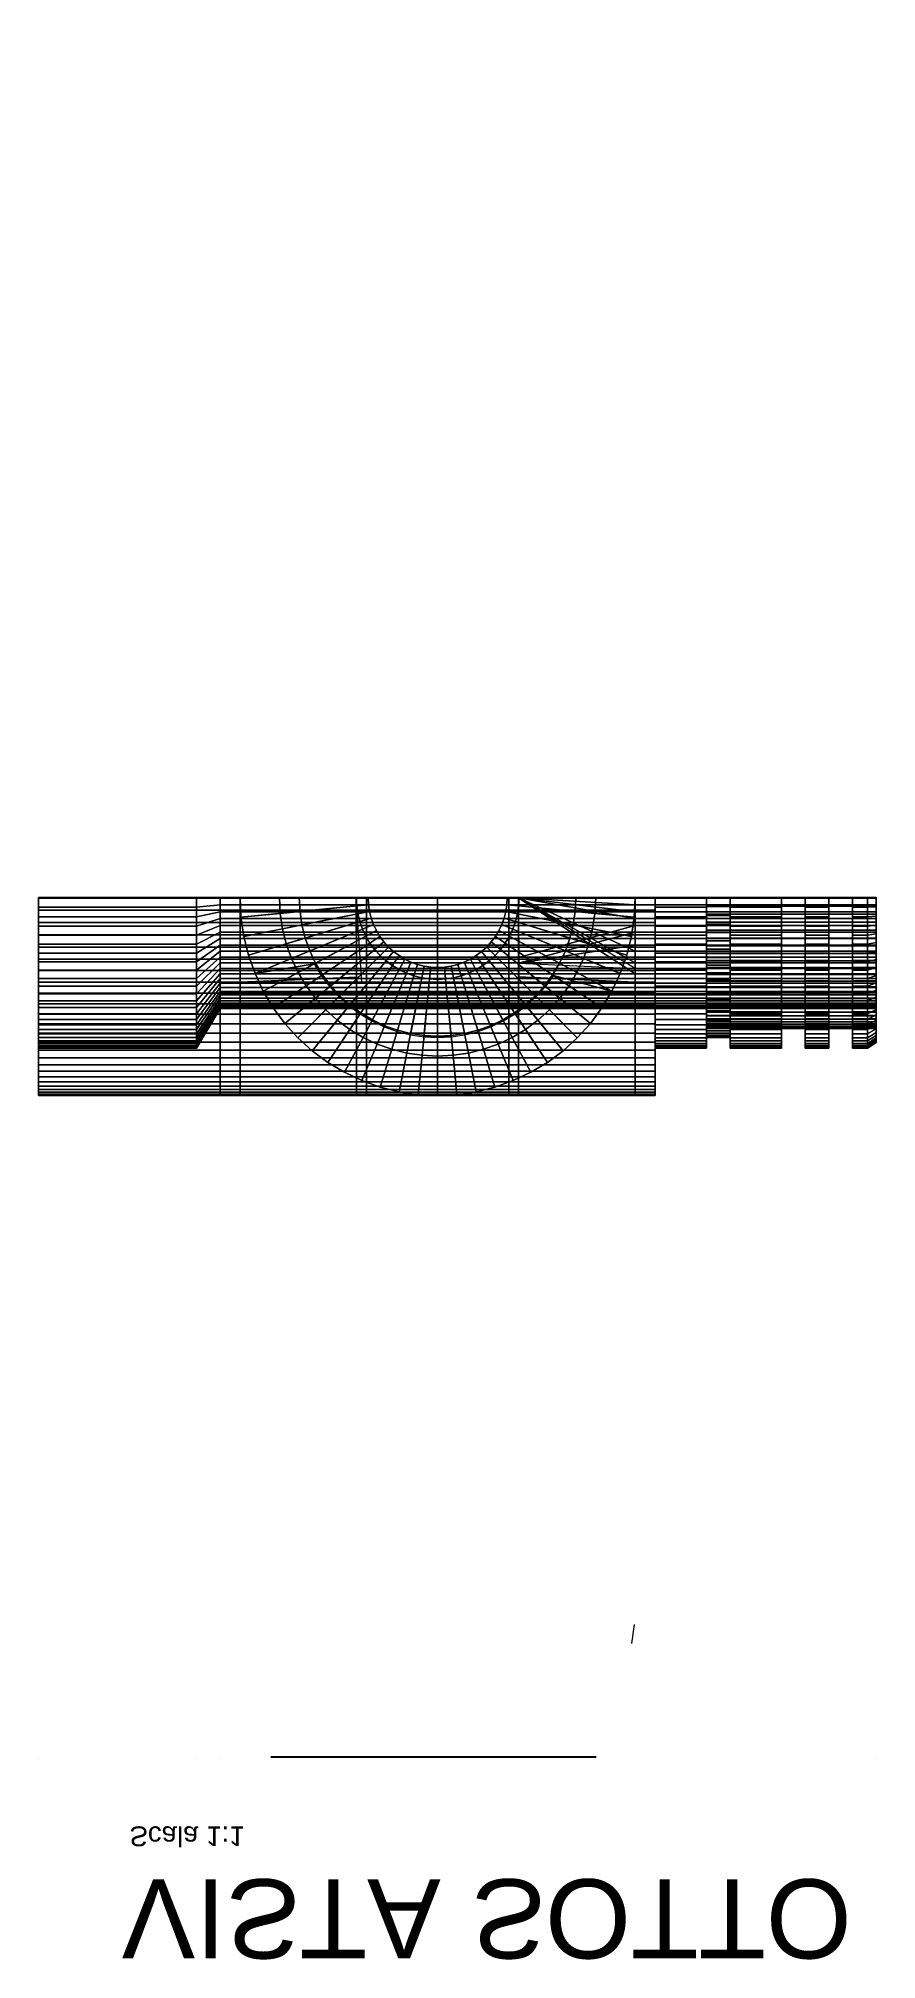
# Model space of a CAD drawing. Header units: millimetres. Extents: x -199 to -93, y -134 to 109.
import ezdxf

# ---------------------------------------------------------------- set-up
doc = ezdxf.new("R2010")
doc.units = ezdxf.units.MM
for name, color, linetype in [('ANELLO_SPE', 7, 'Continuous'), ('BASE', 7, 'Continuous'), ('CIRCOLO_LU', 7, 'Continuous'), ('CIRCOLOINT', 7, 'Continuous'), ('ORING1', 7, 'Continuous'), ('ORING2', 7, 'Continuous'), ('ORING3', 7, 'Continuous')]:
    doc.layers.add(name, color=color, linetype=linetype)
doc.styles.add('Annotative', font='arial.ttf')

msp = doc.modelspace()

# ---------------------------------------------------------------- texts
at = {"extrusion": (0, 1, 0), "insert": (-109.45, -108.64, 151.68), "char_height": 10, "attachment_point": 1, "text_direction": (-1, 0, 0), "style": 'Annotative'}
msp.add_mtext_dynamic_manual_height_columns(' SEZIONE 1', width=104.4738, gutter_width=12.5, heights=[0], dxfattribs=at)
at = {"extrusion": (2.21181e-16, 0, -1), "attachment_point": 1, "text_direction": (1, 0, 0), "style": 'Annotative'}
for s, width, insert, char_height in [('Scala 1:1', 20.319, (-187.4, -119.87, 104.37), 2.5), ('VISTA SOTTO', 103.5535, (-188.38, -134.06, 104.37), 10)]:
    msp.add_mtext_dynamic_manual_height_columns(s, width=width, gutter_width=12.5, heights=[0], dxfattribs=dict(at, insert=insert, char_height=char_height))

# ---------------------------------------------------------------- hatches: boundary and pattern name
at = {"extrusion": (0, 1, 0)}
h = msp.add_hatch(color=256, dxfattribs=at)
h.dxf.hatch_style = 1
h.paths.add_polyline_path([(173.4, 79.37), (158.7, 81.62), (158.69, 69.37), (165.9, 69.37), (165.9, 54.37), (168.4, 54.37), (168.4, 44.37), (173.4, 44.37)])
h = msp.add_hatch(color=256, dxfattribs=at)
h.dxf.hatch_style = 1
h.paths.add_polyline_path([(173.37, -27.83), (158.67, -25.59), (158.66, -37.83), (165.86, -37.83), (165.86, -52.83), (168.37, -52.83), (168.37, -62.83), (173.37, -62.83)])
at = {"extrusion": (2.22332e-16, 1, -1.09878e-16)}
h = msp.add_hatch(dxfattribs=at)
h.set_pattern_fill('ANGLE', color=256)
h.set_pattern_definition([(0, (148.414, 104.37), (0, 6.985), [5.08, -1.905]), (90, (148.414, 104.37), (-6.985, 4e-16), [5.08, -1.905])])
h.paths.add_polyline_path([(198.91, 128.15), (175.91, 128.15), (173.41, 128.15), (158.66, 128.15), (157.41, 128.15), (148.41, 128.15), (139.41, 128.15), (138.16, 128.15), (123.41, 128.15), (120.91, 128.15), (120.91, 127.61), (123.41, 127.61), (138.16, 127.61), (139.41, 127.61), (148.41, 127.61), (157.41, 127.61), (158.66, 127.61), (173.41, 127.61), (175.91, 127.61), (198.91, 127.61)], flags=17)
h.paths.add_polyline_path([(198.91, 126.99), (175.91, 126.99), (173.41, 126.99), (158.66, 126.99), (157.41, 126.99), (148.41, 126.99), (139.41, 126.99), (138.16, 126.99), (123.41, 126.99), (120.91, 126.99), (120.91, 126.28), (123.41, 126.28), (138.16, 126.28), (139.41, 126.28), (148.41, 126.28), (157.41, 126.28), (158.66, 126.28), (173.41, 126.28), (175.91, 126.28), (198.91, 126.28)], flags=17)
h.paths.add_polyline_path([(148.41, 129.32), (148.41, 129.17), (139.41, 129.17)], flags=16)
h.paths.add_polyline_path([(139.41, 129.32), (148.41, 129.32), (139.41, 129.17)], flags=16)
h.paths.add_polyline_path([(148.41, 129.37), (148.41, 129.32), (139.41, 129.32)], flags=16)
h.paths.add_polyline_path([(139.41, 129.37), (148.41, 129.37), (139.41, 129.32)], flags=16)
edge = h.paths.add_edge_path()
edge.add_line((92.92, 122.66), (94.02, 123.37))
edge.add_line((94.02, 123.37), (95.92, 123.37))
edge.add_line((95.92, 123.37), (95.92, 120.86))
edge.add_line((95.92, 120.86), (98.91, 120.86))
edge.add_line((98.91, 120.86), (98.91, 123.37))
edge.add_line((98.91, 123.37), (101.91, 123.37))
edge.add_line((101.91, 123.37), (101.91, 120.86))
edge.add_line((101.91, 120.86), (104.91, 120.86))
edge.add_line((104.91, 120.86), (104.91, 123.37))
edge.add_line((104.91, 123.37), (111.41, 123.37))
edge.add_line((111.41, 123.37), (111.41, 122.02))
edge.add_line((111.41, 122.02), (114.41, 122.02))
edge.add_line((114.41, 122.02), (114.41, 123.37))
edge.add_line((114.41, 123.37), (120.91, 123.37))
edge.add_line((120.91, 123.37), (120.91, 129.37))
edge.add_line((120.91, 129.37), (198.91, 129.37))
edge.add_line((198.91, 129.37), (198.91, 123.36))
edge.add_line((198.91, 123.36), (178.91, 123.36))
edge.add_line((178.91, 123.36), (175.91, 118.37))
edge.add_line((175.91, 118.37), (92.92, 118.37))
edge.add_line((92.92, 118.37), (92.92, 122.66))
h = msp.add_hatch(color=256, dxfattribs=at)
h.dxf.hatch_style = 1
h.paths.add_polyline_path([(92.92, 118.37), (175.91, 118.37), (178.91, 123.36), (198.91, 123.36), (198.91, 129.37), (120.91, 129.37), (120.91, 123.37), (114.41, 123.37), (114.41, 122.02), (111.41, 122.02), (111.41, 123.37), (104.91, 123.37), (104.91, 120.86), (101.91, 120.86), (101.91, 123.37), (98.91, 123.37), (98.91, 120.86), (95.92, 120.86), (95.92, 123.37), (94.02, 123.37), (92.92, 122.66)])
at = {"extrusion": (0, 1, 0)}
h = msp.add_hatch(color=256, dxfattribs=at)
h.dxf.hatch_style = 1
h.paths.add_polyline_path([(158.71, 81.61), (173.41, 79.37), (198.91, 79.37), (198.91, 85.38), (178.91, 85.38), (175.91, 90.37), (157.2, 90.37), (157.2, 88.37), (158.66, 88.37)])
h = msp.add_hatch(color=256, dxfattribs=at)
h.dxf.hatch_style = 1
h.paths.add_polyline_path([(92.92, 90.37), (92.92, 86.08), (94.02, 85.37), (95.92, 85.37), (95.92, 87.88), (98.91, 87.92), (98.91, 85.37), (101.91, 85.37), (101.91, 87.88), (104.91, 87.88), (104.91, 85.37), (111.41, 85.37), (111.41, 86.72), (114.41, 86.72), (114.41, 85.37), (120.91, 85.37), (120.91, 79.42), (123.41, 79.37), (138.16, 81.61), (138.16, 88.37), (139.63, 88.37), (139.63, 90.37)])
h = msp.add_hatch(color=256, dxfattribs=at)
h.dxf.hatch_style = 1
h.paths.add_polyline_path([(138.16, 81.63), (138.12, 69.39), (130.91, 69.39), (130.91, 54.39), (128.41, 54.39), (128.41, 44.37), (123.41, 44.37), (123.41, 79.39)])
at = {"extrusion": (2.22332e-16, 1, -1.09878e-16)}
h = msp.add_hatch(color=256, dxfattribs=at)
h.dxf.hatch_style = 1
h.paths.add_polyline_path([(92.88, 11.16), (175.88, 11.16), (178.88, 16.16), (198.88, 16.16), (198.88, 22.16), (120.88, 22.16), (120.88, 16.16), (114.38, 16.16), (114.38, 14.81), (111.38, 14.81), (111.38, 16.16), (104.88, 16.16), (104.88, 13.65), (101.88, 13.65), (101.88, 16.16), (98.88, 16.16), (98.88, 13.65), (95.88, 13.65), (95.88, 16.16), (93.98, 16.16), (92.88, 15.45)])
at = {"extrusion": (0, 1, 0)}
h = msp.add_hatch(color=256, dxfattribs=at)
h.dxf.hatch_style = 1
h.paths.add_polyline_path([(157.16, -16.84), (157.16, -18.84), (158.63, -18.84), (158.68, -25.59), (173.38, -27.84), (198.88, -27.84), (198.88, -21.83), (178.88, -21.83), (175.88, -16.84)])
h = msp.add_hatch(color=256, dxfattribs=at)
h.dxf.hatch_style = 1
h.paths.add_polyline_path([(92.88, -16.84), (92.88, -21.12), (93.98, -21.84), (95.88, -21.84), (95.88, -19.33), (98.88, -19.29), (98.88, -21.84), (101.88, -21.84), (101.88, -19.33), (104.88, -19.33), (104.88, -21.84), (111.38, -21.84), (111.38, -20.49), (114.38, -20.49), (114.38, -21.84), (120.88, -21.84), (120.88, -27.79), (123.38, -27.8), (138.13, -25.59), (138.13, -18.84), (139.59, -18.84), (139.59, -16.84)])
h = msp.add_hatch(color=256, dxfattribs=at)
h.dxf.hatch_style = 1
h.paths.add_polyline_path([(138.12, -25.57), (138.11, -37.82), (130.87, -37.82), (130.87, -52.82), (128.37, -52.82), (128.38, -62.84), (123.38, -62.84), (123.37, -27.8)])

# ---------------------------------------------------------------- linework, layer by layer
at = {"extrusion": (2.22332e-16, 1, -1.09878e-16)}
for p, q in [((-173.41, 0, 79.37), (-198.91, 0, 79.37)), ((-198.91, 0, 79.37), (-198.91, 0, 85.38)), ((-198.91, 0, 85.38), (-178.91, 0, 85.38)), ((-178.91, 0, 85.38), (-175.91, 0, 90.37)), ((-175.91, 0, 90.37), (-157.2, 0, 90.37)), ((-158.71, 0, 88.37), (-158.66, 0, 81.61)), ((-139.63, 0, 90.37), (-92.92, 0, 90.37)), ((-138.16, 0, 88.37), (-139.63, 0, 88.37)), ((-139.63, 0, 90.37), (-92.92, 0, 90.37)), ((-138.16, 0, 88.37), (-139.63, 0, 88.37)), ((-139.63, 0, 90.37), (-92.92, 0, 90.37)), ((-123.41, 0, 79.37), (-138.16, 0, 81.61)), ((-138.16, 0, 81.61), (-138.16, 0, 88.37)), ((-123.41, 0, 79.37), (-138.16, 0, 81.61)), ((-138.16, 0, 81.61), (-138.16, 0, 88.37)), ((-123.41, 0, 79.37), (-138.16, 0, 81.61)), ((-138.16, 0, 81.61), (-138.16, 0, 88.37)), ((-120.91, 0, 79.37), (-123.41, 0, 79.37)), ((-120.91, 0, 79.37), (-123.41, 0, 79.37)), ((-120.91, 0, 79.37), (-123.41, 0, 79.37)), ((-114.41, 0, 85.37), (-120.91, 0, 85.37)), ((-120.91, 0, 85.37), (-120.91, 0, 79.37)), ((-114.41, 0, 85.37), (-120.91, 0, 85.37)), ((-120.91, 0, 85.37), (-120.91, 0, 79.37)), ((-114.41, 0, 85.37), (-120.91, 0, 85.37)), ((-120.91, 0, 85.37), (-120.91, 0, 79.37)), ((-111.41, 0, 87.92), (-114.41, 0, 87.88)), ((-114.41, 0, 87.88), (-114.41, 0, 85.37)), ((-114.41, 0, 85.37), (-114.41, 0, 86.72)), ((-114.41, 0, 86.72), (-114.41, 0, 85.37)), ((-111.41, 0, 86.72), (-114.41, 0, 86.72)), ((-114.41, 0, 86.72), (-114.41, 0, 85.37)), ((-111.41, 0, 86.72), (-114.41, 0, 86.72)), ((-114.41, 0, 86.72), (-114.41, 0, 85.37)), ((-104.91, 0, 85.37), (-111.41, 0, 85.37)), ((-111.41, 0, 85.37), (-111.41, 0, 87.92)), ((-104.91, 0, 85.37), (-111.41, 0, 85.37)), ((-111.41, 0, 85.37), (-111.41, 0, 86.72)), ((-104.91, 0, 85.37), (-111.41, 0, 85.37)), ((-111.41, 0, 85.37), (-111.41, 0, 86.72)), ((-101.91, 0, 87.92), (-104.91, 0, 87.88)), ((-104.91, 0, 87.88), (-104.91, 0, 85.37)), ((-101.91, 0, 87.92), (-104.91, 0, 87.88)), ((-104.91, 0, 87.88), (-104.91, 0, 85.37)), ((-101.91, 0, 87.92), (-104.91, 0, 87.88)), ((-104.91, 0, 87.88), (-104.91, 0, 85.37)), ((-98.91, 0, 85.37), (-101.91, 0, 85.37)), ((-101.91, 0, 85.37), (-101.91, 0, 87.92)), ((-98.91, 0, 85.37), (-101.91, 0, 85.37)), ((-101.91, 0, 85.37), (-101.91, 0, 87.92)), ((-98.91, 0, 85.37), (-101.91, 0, 85.37)), ((-101.91, 0, 85.37), (-101.91, 0, 87.92)), ((-95.92, 0, 87.88), (-98.91, 0, 87.88)), ((-98.91, 0, 87.88), (-98.91, 0, 85.37)), ((-95.92, 0, 87.88), (-98.91, 0, 87.88)), ((-98.91, 0, 87.88), (-98.91, 0, 85.37)), ((-95.92, 0, 87.88), (-98.91, 0, 87.88)), ((-98.91, 0, 87.88), (-98.91, 0, 85.37)), ((-94.02, 0, 85.37), (-95.92, 0, 85.37)), ((-95.92, 0, 85.37), (-95.92, 0, 87.88)), ((-94.02, 0, 85.37), (-95.92, 0, 85.37)), ((-95.92, 0, 85.37), (-95.92, 0, 87.88)), ((-94.02, 0, 85.37), (-95.92, 0, 85.37)), ((-95.92, 0, 85.37), (-95.92, 0, 87.88)), ((-92.92, 0, 86.08), (-94.02, 0, 85.37)), ((-92.92, 0, 86.08), (-94.02, 0, 85.37)), ((-92.92, 0, 86.08), (-94.02, 0, 85.37)), ((-92.92, 0, 90.37), (-92.92, 0, 86.08)), ((-92.92, 0, 90.37), (-92.92, 0, 86.08)), ((-92.92, 0, 90.37), (-92.92, 0, 86.08)), ((-92.92, 0, 90.37), (-92.92, 0, 86.08)), ((-157.2, 0, 88.37), (-158.71, 0, 88.37)), ((-157.2, 0, 90.37), (-157.2, 0, 88.37)), ((-139.63, 0, 88.37), (-139.63, 0, 90.37)), ((-139.63, 0, 88.37), (-139.63, 0, 90.37)), ((-139.63, 0, 88.37), (-139.63, 0, 90.37))]:
    msp.add_line(p, q, dxfattribs=at)
at = {"extrusion": (0, 1, 0)}
for p, q in [((-198.86, -108.64, -21.85), (-198.86, -108.64, 16.2)), ((-128.37, -108.64, -62.85), (-169.52, -108.64, -62.85)), ((-130.93, -108.64, -52.81), (-168.4, -108.64, -52.81)), ((-138.11, -108.64, -37.82), (-159.28, -108.64, -37.82)), ((-139.56, -108.64, -18.84), (-158.13, -108.64, -18.84)), ((-139.61, -108.64, -16.84), (-157.3, -108.64, -16.84))]:
    msp.add_line(p, q, dxfattribs=at)
at = {"lineweight": 13, "extrusion": (0, 1, 0)}
for p, q in [((-178.88, -108.64, -21.8), (-178.88, -108.64, 16.64)), ((-175.88, -108.64, 11.16), (-175.88, -108.64, -16.84)), ((-92.88, -108.64, -16.83), (-92.88, -108.64, 11.65))]:
    msp.add_line(p, q, dxfattribs=at)
at = {"extrusion": (2.21181e-16, 0, -1)}
for points, elevation in [([(178.91, 0), (198.91, 0)], -123.36), ([(92.92, 0), (175.91, 0), (175.91, 0)], -118.37)]:
    msp.add_lwpolyline(points, dxfattribs=dict(at, elevation=elevation))
at = {"extrusion": (2.22332e-16, 1, -1.09878e-16)}
msp.add_lwpolyline([(92.92, 122.66), (94.02, 123.37), (95.92, 123.37), (95.92, 120.86), (95.92, 120.86), (98.91, 120.86), (98.91, 123.37), (101.91, 123.37), (101.91, 120.86), (104.91, 120.86), (104.91, 123.37), (111.41, 123.37), (111.41, 122.02), (114.41, 122.02), (114.41, 123.37), (120.91, 123.37), (120.91, 129.37), (198.91, 129.37), (198.91, 129.37), (198.91, 123.36), (178.91, 123.36), (175.91, 118.37), (92.92, 118.37), (92.92, 122.66)], dxfattribs=at)
at = {"extrusion": (0, 1, 0)}
for points in [[(157.2, 90.37), (157.2, 88.37), (158.66, 88.37), (158.71, 81.61), (173.41, 79.37), (198.91, 79.37), (198.91, 85.38), (178.91, 85.38), (175.91, 90.37)], [(173.41, 79.37), (158.71, 81.61), (158.7, 69.37), (165.91, 69.37), (165.91, 54.37), (168.41, 54.37), (168.41, 44.37), (173.41, 44.37)], [(92.92, 90.37), (92.92, 86.08), (94.02, 85.37), (95.92, 85.37), (95.92, 87.88), (98.91, 87.92), (98.91, 85.37), (101.91, 85.37), (101.91, 87.88), (104.91, 87.88), (104.91, 85.37), (111.41, 85.37), (111.41, 86.72), (111.41, 86.72), (114.41, 86.72), (114.41, 85.37), (120.91, 85.37), (120.91, 79.42), (123.41, 79.37), (138.16, 81.61), (138.16, 88.37), (139.63, 88.37), (139.63, 90.37)], [(138.16, 81.61), (138.12, 69.37), (130.92, 69.37), (130.92, 54.37), (128.41, 54.37), (128.41, 44.37), (123.41, 44.37), (123.41, 79.37)]]:
    msp.add_lwpolyline(points, close=True, dxfattribs=at)
msp.add_lwpolyline([(173.41, 79.37), (158.71, 81.61)], dxfattribs=at)
at = {"layer": 'ANELLO_SPE', "lineweight": 5}
for points, invisible_edges in [([(-111.41, -1.11, 121.99), (-111.41, 0, 122.02), (-114.41, 0, 122.02)], 12), ([(-114.41, 0, 122.02), (-114.41, -1.11, 121.99), (-111.41, -1.11, 121.99)], 12), ([(-111.41, 0, 86.72), (-111.41, -1.11, 86.75), (-114.41, -1.11, 86.75)], 12), ([(-114.41, -1.11, 86.75), (-114.41, 0, 86.72), (-111.41, 0, 86.72)], 12), ([(-111.41, 0, 120.82), (-111.41, -1.03, 120.79), (-114.41, -1.03, 120.79)], 12), ([(-114.41, -1.03, 120.79), (-114.41, 0, 120.82), (-111.41, 0, 120.82)], 12), ([(-111.41, -1.03, 87.95), (-111.41, 0, 87.92), (-114.41, 0, 87.92)], 12), ([(-114.41, 0, 87.92), (-114.41, -1.03, 87.95), (-111.41, -1.03, 87.95)], 12), ([(-114.41, 0, 122.02), (-114.41, 0, 122.02), (-114.41, -1.11, 121.99)], 2), ([(-114.41, 0, 122.02), (-114.41, -1.11, 121.99), (-114.41, -1.11, 121.99)], 12), ([(-114.41, -1.11, 86.75), (-114.41, -1.11, 86.76), (-114.41, 0, 86.72)], 12), ([(-114.41, 0, 86.72), (-114.41, 0, 86.72), (-114.41, -1.11, 86.75)], 12), ([(-114.41, -1.11, 86.76), (-114.41, -1.03, 87.95), (-114.41, 0, 87.92)], 12), ([(-114.41, 0, 87.92), (-114.41, 0, 86.72), (-114.41, -1.11, 86.76)], 12), ([(-114.41, 0, 122.02), (-114.41, 0, 120.82), (-114.41, -1.11, 121.99)], 2), ([(-114.41, 0, 120.82), (-114.41, -1.03, 120.79), (-114.41, -1.11, 121.99)], 12), ([(-111.41, -1.11, 121.99), (-111.41, -1.11, 121.99), (-111.41, 0, 122.02)], 12), ([(-111.41, -1.11, 121.99), (-111.41, 0, 122.02), (-111.41, 0, 122.02)], 1), ([(-111.41, 0, 86.72), (-111.41, -1.11, 86.76), (-111.41, -1.11, 86.75)], 12), ([(-111.41, -1.11, 86.75), (-111.41, 0, 86.72), (-111.41, 0, 86.72)], 12), ([(-111.41, 0, 87.92), (-111.41, -1.03, 87.95), (-111.41, -1.11, 86.76)], 12), ([(-111.41, -1.11, 86.76), (-111.41, 0, 86.72), (-111.41, 0, 87.92)], 12), ([(-111.41, -1.11, 121.99), (-111.41, -1.03, 120.79), (-111.41, 0, 120.82)], 12), ([(-111.41, -1.11, 121.99), (-111.41, 0, 120.82), (-111.41, 0, 122.02)], 1), ([(-111.41, -1.03, 120.79), (-111.41, -2.06, 120.69), (-114.41, -2.06, 120.69)], 12), ([(-114.41, -2.06, 120.69), (-114.41, -1.03, 120.79), (-111.41, -1.03, 120.79)], 12), ([(-111.41, -2.06, 88.05), (-111.41, -1.03, 87.95), (-114.41, -1.03, 87.95)], 12), ([(-114.41, -1.03, 87.95), (-114.41, -2.06, 88.05), (-111.41, -2.06, 88.05)], 12), ([(-114.41, -2.21, 86.86), (-114.41, -2.06, 88.05), (-114.41, -1.03, 87.95)], 12), ([(-114.41, -1.03, 87.95), (-114.41, -1.11, 86.76), (-114.41, -2.21, 86.86)], 12), ([(-114.41, -1.11, 121.99), (-114.41, -1.03, 120.79), (-114.41, -2.21, 121.88)], 2), ([(-114.41, -1.03, 120.79), (-114.41, -2.06, 120.69), (-114.41, -2.21, 121.88)], 12), ([(-111.41, -2.21, 121.88), (-111.41, -1.11, 121.99), (-114.41, -1.11, 121.99)], 12), ([(-114.41, -1.11, 121.99), (-114.41, -2.21, 121.88), (-111.41, -2.21, 121.88)], 12), ([(-111.41, -1.11, 86.75), (-111.41, -2.21, 86.86), (-114.41, -2.21, 86.86)], 12), ([(-114.41, -2.21, 86.86), (-114.41, -1.11, 86.75), (-111.41, -1.11, 86.75)], 12), ([(-114.41, -1.11, 121.99), (-114.41, -1.11, 121.99), (-114.41, -2.21, 121.88)], 2), ([(-114.41, -1.11, 121.99), (-114.41, -2.21, 121.88), (-114.41, -2.21, 121.88)], 12), ([(-114.41, -2.21, 86.86), (-114.41, -2.21, 86.86), (-114.41, -1.11, 86.76)], 12), ([(-114.41, -1.11, 86.76), (-114.41, -1.11, 86.75), (-114.41, -2.21, 86.86)], 12), ([(-111.41, -2.06, 120.69), (-111.41, -3.08, 120.53), (-114.41, -3.08, 120.53)], 12), ([(-114.41, -3.08, 120.53), (-114.41, -2.06, 120.69), (-111.41, -2.06, 120.69)], 12), ([(-111.41, -3.08, 88.21), (-111.41, -2.06, 88.05), (-114.41, -2.06, 88.05)], 12), ([(-114.41, -2.06, 88.05), (-114.41, -3.08, 88.21), (-111.41, -3.08, 88.21)], 12), ([(-114.41, -3.31, 87.03), (-114.41, -3.08, 88.21), (-114.41, -2.06, 88.05)], 12), ([(-114.41, -2.06, 88.05), (-114.41, -2.21, 86.86), (-114.41, -3.31, 87.03)], 12), ([(-114.41, -2.21, 121.88), (-114.41, -2.06, 120.69), (-114.41, -3.31, 121.71)], 2), ([(-114.41, -2.06, 120.69), (-114.41, -3.08, 120.53), (-114.41, -3.31, 121.71)], 12), ([(-111.41, -3.31, 121.71), (-111.41, -2.21, 121.88), (-114.41, -2.21, 121.88)], 12), ([(-114.41, -2.21, 121.88), (-114.41, -3.31, 121.71), (-111.41, -3.31, 121.71)], 12), ([(-111.41, -2.21, 86.86), (-111.41, -3.31, 87.03), (-114.41, -3.31, 87.03)], 12), ([(-114.41, -3.31, 87.03), (-114.41, -2.21, 86.86), (-111.41, -2.21, 86.86)], 12), ([(-114.41, -2.21, 121.88), (-114.41, -2.21, 121.88), (-114.41, -3.31, 121.71)], 2), ([(-114.41, -2.21, 121.88), (-114.41, -3.31, 121.71), (-114.41, -3.31, 121.71)], 12), ([(-114.41, -3.31, 87.03), (-114.41, -3.31, 87.03), (-114.41, -2.21, 86.86)], 12), ([(-114.41, -2.21, 86.86), (-114.41, -2.21, 86.86), (-114.41, -3.31, 87.03)], 12), ([(-111.41, -2.21, 121.88), (-111.41, -2.06, 120.69), (-111.41, -1.03, 120.79)], 12), ([(-111.41, -2.21, 121.88), (-111.41, -1.03, 120.79), (-111.41, -1.11, 121.99)], 1), ([(-111.41, -1.03, 87.95), (-111.41, -2.06, 88.05), (-111.41, -2.21, 86.86)], 12), ([(-111.41, -2.21, 86.86), (-111.41, -1.11, 86.76), (-111.41, -1.03, 87.95)], 12), ([(-111.41, -2.21, 121.88), (-111.41, -2.21, 121.88), (-111.41, -1.11, 121.99)], 12), ([(-111.41, -2.21, 121.88), (-111.41, -1.11, 121.99), (-111.41, -1.11, 121.99)], 1), ([(-111.41, -1.11, 86.76), (-111.41, -2.21, 86.86), (-111.41, -2.21, 86.86)], 12), ([(-111.41, -2.21, 86.86), (-111.41, -1.11, 86.75), (-111.41, -1.11, 86.76)], 12), ([(-111.41, -2.06, 88.05), (-111.41, -3.08, 88.21), (-111.41, -3.31, 87.03)], 12), ([(-111.41, -3.31, 87.03), (-111.41, -2.21, 86.86), (-111.41, -2.06, 88.05)], 12), ([(-111.41, -3.31, 121.71), (-111.41, -3.08, 120.53), (-111.41, -2.06, 120.69)], 12), ([(-111.41, -3.31, 121.71), (-111.41, -2.06, 120.69), (-111.41, -2.21, 121.88)], 1), ([(-111.41, -3.31, 121.71), (-111.41, -3.31, 121.71), (-111.41, -2.21, 121.88)], 12), ([(-111.41, -3.31, 121.71), (-111.41, -2.21, 121.88), (-111.41, -2.21, 121.88)], 1), ([(-111.41, -2.21, 86.86), (-111.41, -3.31, 87.03), (-111.41, -3.31, 87.03)], 12), ([(-111.41, -3.31, 87.03), (-111.41, -2.21, 86.86), (-111.41, -2.21, 86.86)], 12), ([(-111.41, -3.08, 120.53), (-111.41, -4.09, 120.3), (-114.41, -4.09, 120.3)], 12), ([(-114.41, -4.09, 120.3), (-114.41, -3.08, 120.53), (-111.41, -3.08, 120.53)], 12), ([(-111.41, -4.09, 88.44), (-111.41, -3.08, 88.21), (-114.41, -3.08, 88.21)], 12), ([(-114.41, -3.08, 88.21), (-114.41, -4.09, 88.44), (-111.41, -4.09, 88.44)], 12), ([(-114.41, -4.39, 87.27), (-114.41, -4.09, 88.44), (-114.41, -3.08, 88.21)], 12), ([(-114.41, -3.08, 88.21), (-114.41, -3.31, 87.03), (-114.41, -4.39, 87.27)], 12), ([(-114.41, -3.31, 121.71), (-114.41, -3.08, 120.53), (-114.41, -4.39, 121.47)], 2), ([(-114.41, -3.08, 120.53), (-114.41, -4.09, 120.3), (-114.41, -4.39, 121.47)], 12), ([(-111.41, -4.39, 121.47), (-111.41, -3.31, 121.71), (-114.41, -3.31, 121.71)], 12), ([(-114.41, -3.31, 121.71), (-114.41, -4.39, 121.47), (-111.41, -4.39, 121.47)], 12), ([(-111.41, -3.31, 87.03), (-111.41, -4.39, 87.27), (-114.41, -4.39, 87.27)], 12), ([(-114.41, -4.39, 87.27), (-114.41, -3.31, 87.03), (-111.41, -3.31, 87.03)], 12), ([(-114.41, -3.31, 121.71), (-114.41, -3.31, 121.71), (-114.41, -4.39, 121.47)], 2), ([(-114.41, -3.31, 121.71), (-114.41, -4.39, 121.47), (-114.41, -4.39, 121.47)], 12), ([(-114.41, -4.39, 87.27), (-114.41, -4.39, 87.27), (-114.41, -3.31, 87.03)], 12), ([(-114.41, -3.31, 87.03), (-114.41, -3.31, 87.03), (-114.41, -4.39, 87.27)], 12), ([(-111.41, -4.09, 120.3), (-111.41, -5.08, 120.02), (-114.41, -5.08, 120.02)], 12), ([(-114.41, -5.08, 120.02), (-114.41, -4.09, 120.3), (-111.41, -4.09, 120.3)], 12), ([(-111.41, -5.08, 88.73), (-111.41, -4.09, 88.44), (-114.41, -4.09, 88.44)], 12), ([(-114.41, -4.09, 88.44), (-114.41, -5.08, 88.73), (-111.41, -5.08, 88.73)], 12), ([(-114.41, -5.45, 87.58), (-114.41, -5.08, 88.73), (-114.41, -4.09, 88.44)], 12), ([(-114.41, -4.09, 88.44), (-114.41, -4.39, 87.27), (-114.41, -5.45, 87.58)], 12), ([(-114.41, -4.39, 121.47), (-114.41, -4.09, 120.3), (-114.41, -5.45, 121.16)], 2), ([(-114.41, -4.09, 120.3), (-114.41, -5.08, 120.02), (-114.41, -5.45, 121.16)], 12), ([(-111.41, -4.39, 87.27), (-111.41, -5.45, 87.58), (-114.41, -5.45, 87.58)], 12), ([(-114.41, -5.45, 87.58), (-114.41, -4.39, 87.27), (-111.41, -4.39, 87.27)], 12), ([(-114.41, -4.39, 121.47), (-114.41, -4.39, 121.47), (-114.41, -5.45, 121.16)], 2), ([(-114.41, -4.39, 121.47), (-114.41, -5.45, 121.16), (-114.41, -5.45, 121.16)], 12), ([(-114.41, -5.45, 87.58), (-114.41, -5.45, 87.58), (-114.41, -4.39, 87.27)], 12), ([(-114.41, -4.39, 87.27), (-114.41, -4.39, 87.27), (-114.41, -5.45, 87.58)], 12), ([(-111.41, -5.45, 121.16), (-111.41, -4.39, 121.47), (-114.41, -4.39, 121.47)], 12), ([(-114.41, -4.39, 121.47), (-114.41, -5.45, 121.16), (-111.41, -5.45, 121.16)], 12), ([(-111.41, -3.08, 88.21), (-111.41, -4.09, 88.44), (-111.41, -4.39, 87.27)], 12), ([(-111.41, -4.39, 87.27), (-111.41, -3.31, 87.03), (-111.41, -3.08, 88.21)], 12), ([(-111.41, -4.39, 121.47), (-111.41, -4.09, 120.3), (-111.41, -3.08, 120.53)], 12), ([(-111.41, -4.39, 121.47), (-111.41, -3.08, 120.53), (-111.41, -3.31, 121.71)], 1), ([(-111.41, -4.39, 121.47), (-111.41, -4.39, 121.47), (-111.41, -3.31, 121.71)], 12), ([(-111.41, -4.39, 121.47), (-111.41, -3.31, 121.71), (-111.41, -3.31, 121.71)], 1), ([(-111.41, -3.31, 87.03), (-111.41, -4.39, 87.27), (-111.41, -4.39, 87.27)], 12), ([(-111.41, -4.39, 87.27), (-111.41, -3.31, 87.03), (-111.41, -3.31, 87.03)], 12), ([(-111.41, -5.45, 121.16), (-111.41, -5.08, 120.02), (-111.41, -4.09, 120.3)], 12), ([(-111.41, -5.45, 121.16), (-111.41, -4.09, 120.3), (-111.41, -4.39, 121.47)], 1), ([(-111.41, -4.09, 88.44), (-111.41, -5.08, 88.73), (-111.41, -5.45, 87.58)], 12), ([(-111.41, -5.45, 87.58), (-111.41, -4.39, 87.27), (-111.41, -4.09, 88.44)], 12), ([(-111.41, -5.45, 121.16), (-111.41, -5.45, 121.16), (-111.41, -4.39, 121.47)], 12), ([(-111.41, -5.45, 121.16), (-111.41, -4.39, 121.47), (-111.41, -4.39, 121.47)], 1), ([(-111.41, -4.39, 87.27), (-111.41, -5.45, 87.58), (-111.41, -5.45, 87.58)], 12), ([(-111.41, -5.45, 87.58), (-111.41, -4.39, 87.27), (-111.41, -4.39, 87.27)], 12), ([(-111.41, -5.08, 120.02), (-111.41, -6.06, 119.67), (-114.41, -6.06, 119.67)], 12), ([(-114.41, -6.06, 119.67), (-114.41, -5.08, 120.02), (-111.41, -5.08, 120.02)], 12), ([(-111.41, -6.06, 89.08), (-111.41, -5.08, 88.73), (-114.41, -5.08, 88.73)], 12), ([(-114.41, -5.08, 88.73), (-114.41, -6.06, 89.08), (-111.41, -6.06, 89.08)], 12), ([(-114.41, -5.45, 121.16), (-114.41, -5.08, 120.02), (-114.41, -6.5, 120.78)], 2), ([(-114.41, -5.08, 120.02), (-114.41, -6.06, 119.67), (-114.41, -6.5, 120.78)], 12), ([(-114.41, -6.5, 87.96), (-114.41, -6.06, 89.08), (-114.41, -5.08, 88.73)], 12), ([(-114.41, -5.08, 88.73), (-114.41, -5.45, 87.58), (-114.41, -6.5, 87.96)], 12), ([(-111.41, -6.5, 120.78), (-111.41, -5.45, 121.16), (-114.41, -5.45, 121.16)], 12), ([(-114.41, -5.45, 121.16), (-114.41, -6.5, 120.78), (-111.41, -6.5, 120.78)], 12), ([(-111.41, -5.45, 87.58), (-111.41, -6.5, 87.96), (-114.41, -6.5, 87.96)], 12), ([(-114.41, -6.5, 87.96), (-114.41, -5.45, 87.58), (-111.41, -5.45, 87.58)], 12), ([(-114.41, -5.45, 121.16), (-114.41, -5.45, 121.16), (-114.41, -6.5, 120.78)], 2), ([(-114.41, -5.45, 121.16), (-114.41, -6.5, 120.78), (-114.41, -6.5, 120.78)], 12), ([(-114.41, -6.5, 87.96), (-114.41, -6.5, 87.96), (-114.41, -5.45, 87.58)], 12), ([(-114.41, -5.45, 87.58), (-114.41, -5.45, 87.58), (-114.41, -6.5, 87.96)], 12), ([(-111.41, -6.06, 119.67), (-111.41, -7, 119.26), (-114.41, -7, 119.26)], 12), ([(-114.41, -7, 119.26), (-114.41, -6.06, 119.67), (-111.41, -6.06, 119.67)], 12), ([(-111.41, -7, 89.49), (-111.41, -6.06, 89.08), (-114.41, -6.06, 89.08)], 12), ([(-114.41, -6.06, 89.08), (-114.41, -7, 89.49), (-111.41, -7, 89.49)], 12), ([(-114.41, -7.52, 88.4), (-114.41, -7, 89.49), (-114.41, -6.06, 89.08)], 12), ([(-114.41, -6.06, 89.08), (-114.41, -6.5, 87.96), (-114.41, -7.52, 88.4)], 12), ([(-114.41, -6.5, 120.78), (-114.41, -6.06, 119.67), (-114.41, -7.52, 120.34)], 2), ([(-114.41, -6.06, 119.67), (-114.41, -7, 119.26), (-114.41, -7.52, 120.34)], 12), ([(-111.41, -7.52, 120.34), (-111.41, -6.5, 120.78), (-114.41, -6.5, 120.78)], 12), ([(-114.41, -6.5, 120.78), (-114.41, -7.52, 120.34), (-111.41, -7.52, 120.34)], 12), ([(-111.41, -6.5, 87.96), (-111.41, -7.52, 88.4), (-114.41, -7.52, 88.4)], 12), ([(-114.41, -7.52, 88.4), (-114.41, -6.5, 87.96), (-111.41, -6.5, 87.96)], 12), ([(-114.41, -6.5, 120.78), (-114.41, -6.5, 120.78), (-114.41, -7.52, 120.34)], 2), ([(-114.41, -6.5, 120.78), (-114.41, -7.52, 120.34), (-114.41, -7.52, 120.34)], 12), ([(-114.41, -7.52, 88.4), (-114.41, -7.52, 88.4), (-114.41, -6.5, 87.96)], 12), ([(-114.41, -6.5, 87.96), (-114.41, -6.5, 87.96), (-114.41, -7.52, 88.4)], 12), ([(-111.41, -7, 119.26), (-111.41, -7.92, 118.79), (-114.41, -7.92, 118.79)], 12), ([(-114.41, -7.92, 118.79), (-114.41, -7, 119.26), (-111.41, -7, 119.26)], 12), ([(-111.41, -7.92, 89.96), (-111.41, -7, 89.49), (-114.41, -7, 89.49)], 12), ([(-114.41, -7, 89.49), (-114.41, -7.92, 89.96), (-111.41, -7.92, 89.96)], 12), ([(-114.41, -7.52, 120.34), (-114.41, -7, 119.26), (-114.41, -8.5, 119.84)], 2), ([(-114.41, -7, 119.26), (-114.41, -7.92, 118.79), (-114.41, -8.5, 119.84)], 12), ([(-114.41, -8.5, 88.9), (-114.41, -7.92, 89.96), (-114.41, -7, 89.49)], 12), ([(-114.41, -7, 89.49), (-114.41, -7.52, 88.4), (-114.41, -8.5, 88.9)], 12), ([(-111.41, -5.08, 88.73), (-111.41, -6.06, 89.08), (-111.41, -6.5, 87.96)], 12), ([(-111.41, -6.5, 87.96), (-111.41, -5.45, 87.58), (-111.41, -5.08, 88.73)], 12), ([(-111.41, -6.5, 120.78), (-111.41, -6.06, 119.67), (-111.41, -5.08, 120.02)], 12), ([(-111.41, -6.5, 120.78), (-111.41, -5.08, 120.02), (-111.41, -5.45, 121.16)], 1), ([(-111.41, -6.5, 120.78), (-111.41, -6.5, 120.78), (-111.41, -5.45, 121.16)], 12), ([(-111.41, -6.5, 120.78), (-111.41, -5.45, 121.16), (-111.41, -5.45, 121.16)], 1), ([(-111.41, -5.45, 87.58), (-111.41, -6.5, 87.96), (-111.41, -6.5, 87.96)], 12), ([(-111.41, -6.5, 87.96), (-111.41, -5.45, 87.58), (-111.41, -5.45, 87.58)], 12), ([(-111.41, -7.52, 120.34), (-111.41, -7, 119.26), (-111.41, -6.06, 119.67)], 12), ([(-111.41, -7.52, 120.34), (-111.41, -6.06, 119.67), (-111.41, -6.5, 120.78)], 1), ([(-111.41, -6.06, 89.08), (-111.41, -7, 89.49), (-111.41, -7.52, 88.4)], 12), ([(-111.41, -7.52, 88.4), (-111.41, -6.5, 87.96), (-111.41, -6.06, 89.08)], 12), ([(-111.41, -7.52, 120.34), (-111.41, -7.52, 120.34), (-111.41, -6.5, 120.78)], 12), ([(-111.41, -7.52, 120.34), (-111.41, -6.5, 120.78), (-111.41, -6.5, 120.78)], 1), ([(-111.41, -6.5, 87.96), (-111.41, -7.52, 88.4), (-111.41, -7.52, 88.4)], 12), ([(-111.41, -7.52, 88.4), (-111.41, -6.5, 87.96), (-111.41, -6.5, 87.96)], 12), ([(-111.41, -8.5, 119.84), (-111.41, -7.92, 118.79), (-111.41, -7, 119.26)], 12), ([(-111.41, -8.5, 119.84), (-111.41, -7, 119.26), (-111.41, -7.52, 120.34)], 1), ([(-111.41, -7, 89.49), (-111.41, -7.92, 89.96), (-111.41, -8.5, 88.9)], 12), ([(-111.41, -8.5, 88.9), (-111.41, -7.52, 88.4), (-111.41, -7, 89.49)], 12), ([(-111.41, -8.5, 119.84), (-111.41, -7.52, 120.34), (-114.41, -7.52, 120.34)], 12), ([(-114.41, -7.52, 120.34), (-114.41, -8.5, 119.84), (-111.41, -8.5, 119.84)], 12), ([(-111.41, -7.52, 88.4), (-111.41, -8.5, 88.9), (-114.41, -8.5, 88.9)], 12), ([(-114.41, -8.5, 88.9), (-114.41, -7.52, 88.4), (-111.41, -7.52, 88.4)], 12), ([(-114.41, -7.52, 120.34), (-114.41, -7.52, 120.34), (-114.41, -8.5, 119.84)], 2), ([(-114.41, -7.52, 120.34), (-114.41, -8.5, 119.84), (-114.41, -8.5, 119.84)], 12), ([(-114.41, -8.5, 88.9), (-114.41, -8.5, 88.9), (-114.41, -7.52, 88.4)], 12), ([(-114.41, -7.52, 88.4), (-114.41, -7.52, 88.4), (-114.41, -8.5, 88.9)], 12), ([(-111.41, -7.92, 118.79), (-111.41, -8.81, 118.26), (-114.41, -8.81, 118.26)], 12), ([(-114.41, -8.81, 118.26), (-114.41, -7.92, 118.79), (-111.41, -7.92, 118.79)], 12), ([(-111.41, -8.81, 90.48), (-111.41, -7.92, 89.96), (-114.41, -7.92, 89.96)], 12), ([(-114.41, -7.92, 89.96), (-114.41, -8.81, 90.48), (-111.41, -8.81, 90.48)], 12), ([(-114.41, -8.5, 119.84), (-114.41, -7.92, 118.79), (-114.41, -9.46, 119.27)], 2), ([(-114.41, -7.92, 118.79), (-114.41, -8.81, 118.26), (-114.41, -9.46, 119.27)], 12), ([(-114.41, -9.46, 89.47), (-114.41, -8.81, 90.48), (-114.41, -7.92, 89.96)], 12), ([(-114.41, -7.92, 89.96), (-114.41, -8.5, 88.9), (-114.41, -9.46, 89.47)], 12), ([(-111.41, -9.46, 119.28), (-111.41, -8.5, 119.84), (-114.41, -8.5, 119.84)], 12), ([(-114.41, -8.5, 119.84), (-114.41, -9.46, 119.28), (-111.41, -9.46, 119.28)], 12), ([(-111.41, -8.5, 88.9), (-111.41, -9.46, 89.47), (-114.41, -9.46, 89.47)], 12), ([(-114.41, -9.46, 89.47), (-114.41, -8.5, 88.9), (-111.41, -8.5, 88.9)], 12), ([(-114.41, -8.5, 119.84), (-114.41, -8.5, 119.84), (-114.41, -9.46, 119.28)], 2), ([(-114.41, -8.5, 119.84), (-114.41, -9.46, 119.27), (-114.41, -9.46, 119.28)], 12), ([(-114.41, -9.46, 89.47), (-114.41, -9.46, 89.47), (-114.41, -8.5, 88.9)], 12), ([(-114.41, -8.5, 88.9), (-114.41, -8.5, 88.9), (-114.41, -9.46, 89.47)], 12), ([(-111.41, -8.81, 118.26), (-111.41, -9.67, 117.68), (-114.41, -9.67, 117.68)], 12), ([(-114.41, -9.67, 117.68), (-114.41, -8.81, 118.26), (-111.41, -8.81, 118.26)], 12), ([(-111.41, -9.67, 91.06), (-111.41, -8.81, 90.48), (-114.41, -8.81, 90.48)], 12), ([(-114.41, -8.81, 90.48), (-114.41, -9.67, 91.06), (-111.41, -9.67, 91.06)], 12), ([(-114.41, -9.46, 119.27), (-114.41, -8.81, 118.26), (-114.41, -10.37, 118.65)], 2), ([(-114.41, -8.81, 118.26), (-114.41, -9.67, 117.68), (-114.41, -10.37, 118.65)], 12), ([(-114.41, -10.37, 90.09), (-114.41, -9.67, 91.06), (-114.41, -8.81, 90.48)], 12), ([(-114.41, -8.81, 90.48), (-114.41, -9.46, 89.47), (-114.41, -10.37, 90.09)], 12), ([(-111.41, -10.38, 118.65), (-111.41, -9.46, 119.28), (-114.41, -9.46, 119.28)], 12), ([(-114.41, -9.46, 119.28), (-114.41, -10.38, 118.65), (-111.41, -10.38, 118.65)], 12), ([(-111.41, -9.46, 89.47), (-111.41, -10.38, 90.09), (-114.41, -10.38, 90.09)], 12), ([(-114.41, -10.38, 90.09), (-114.41, -9.46, 89.47), (-111.41, -9.46, 89.47)], 12), ([(-114.41, -9.46, 119.28), (-114.41, -9.46, 119.27), (-114.41, -10.38, 118.65)], 2), ([(-114.41, -9.46, 119.27), (-114.41, -10.37, 118.65), (-114.41, -10.38, 118.65)], 12), ([(-114.41, -10.38, 90.09), (-114.41, -10.37, 90.09), (-114.41, -9.46, 89.47)], 12), ([(-114.41, -9.46, 89.47), (-114.41, -9.46, 89.47), (-114.41, -10.38, 90.09)], 12), ([(-111.41, -9.67, 117.68), (-111.41, -10.49, 117.05), (-114.41, -10.49, 117.05)], 12), ([(-114.41, -10.49, 117.05), (-114.41, -9.67, 117.68), (-111.41, -9.67, 117.68)], 12), ([(-111.41, -10.49, 91.7), (-111.41, -9.67, 91.06), (-114.41, -9.67, 91.06)], 12), ([(-114.41, -9.67, 91.06), (-114.41, -10.49, 91.7), (-111.41, -10.49, 91.7)], 12), ([(-114.41, -10.37, 118.65), (-114.41, -9.67, 117.68), (-114.41, -11.25, 117.97)], 2), ([(-114.41, -9.67, 117.68), (-114.41, -10.49, 117.05), (-114.41, -11.25, 117.97)], 12), ([(-114.41, -11.25, 90.77), (-114.41, -10.49, 91.7), (-114.41, -9.67, 91.06)], 12), ([(-114.41, -9.67, 91.06), (-114.41, -10.37, 90.09), (-114.41, -11.25, 90.77)], 12), ([(-111.41, -8.5, 119.84), (-111.41, -8.5, 119.84), (-111.41, -7.52, 120.34)], 12), ([(-111.41, -8.5, 119.84), (-111.41, -7.52, 120.34), (-111.41, -7.52, 120.34)], 1), ([(-111.41, -7.52, 88.4), (-111.41, -8.5, 88.9), (-111.41, -8.5, 88.9)], 12), ([(-111.41, -8.5, 88.9), (-111.41, -7.52, 88.4), (-111.41, -7.52, 88.4)], 12), ([(-111.41, -9.46, 119.27), (-111.41, -8.81, 118.26), (-111.41, -7.92, 118.79)], 12), ([(-111.41, -9.46, 119.27), (-111.41, -7.92, 118.79), (-111.41, -8.5, 119.84)], 1), ([(-111.41, -7.92, 89.96), (-111.41, -8.81, 90.48), (-111.41, -9.46, 89.47)], 12), ([(-111.41, -9.46, 89.47), (-111.41, -8.5, 88.9), (-111.41, -7.92, 89.96)], 12), ([(-111.41, -9.46, 119.28), (-111.41, -9.46, 119.27), (-111.41, -8.5, 119.84)], 12), ([(-111.41, -9.46, 119.28), (-111.41, -8.5, 119.84), (-111.41, -8.5, 119.84)], 1), ([(-111.41, -8.5, 88.9), (-111.41, -9.46, 89.47), (-111.41, -9.46, 89.47)], 12), ([(-111.41, -9.46, 89.47), (-111.41, -8.5, 88.9), (-111.41, -8.5, 88.9)], 12), ([(-111.41, -8.81, 90.48), (-111.41, -9.67, 91.06), (-111.41, -10.37, 90.09)], 12), ([(-111.41, -10.37, 90.09), (-111.41, -9.46, 89.47), (-111.41, -8.81, 90.48)], 12), ([(-111.41, -10.37, 118.65), (-111.41, -9.67, 117.68), (-111.41, -8.81, 118.26)], 12), ([(-111.41, -10.37, 118.65), (-111.41, -8.81, 118.26), (-111.41, -9.46, 119.27)], 1), ([(-111.41, -10.38, 118.65), (-111.41, -10.37, 118.65), (-111.41, -9.46, 119.27)], 12), ([(-111.41, -10.38, 118.65), (-111.41, -9.46, 119.27), (-111.41, -9.46, 119.28)], 1), ([(-111.41, -9.46, 89.47), (-111.41, -10.37, 90.09), (-111.41, -10.38, 90.09)], 12), ([(-111.41, -10.38, 90.09), (-111.41, -9.46, 89.47), (-111.41, -9.46, 89.47)], 12), ([(-111.41, -9.67, 91.06), (-111.41, -10.49, 91.7), (-111.41, -11.25, 90.77)], 12), ([(-111.41, -11.25, 90.77), (-111.41, -10.37, 90.09), (-111.41, -9.67, 91.06)], 12), ([(-111.41, -11.25, 117.97), (-111.41, -10.49, 117.05), (-111.41, -9.67, 117.68)], 12), ([(-111.41, -11.25, 117.97), (-111.41, -9.67, 117.68), (-111.41, -10.37, 118.65)], 1), ([(-114.41, -10.38, 118.65), (-114.41, -10.37, 118.65), (-114.41, -11.25, 117.97)], 2), ([(-114.41, -10.37, 118.65), (-114.41, -11.25, 117.97), (-114.41, -11.25, 117.97)], 12), ([(-114.41, -11.25, 90.77), (-114.41, -11.25, 90.77), (-114.41, -10.37, 90.09)], 12), ([(-114.41, -10.37, 90.09), (-114.41, -10.38, 90.09), (-114.41, -11.25, 90.77)], 12), ([(-111.41, -11.25, 117.97), (-111.41, -10.38, 118.65), (-114.41, -10.38, 118.65)], 12), ([(-114.41, -10.38, 118.65), (-114.41, -11.25, 117.97), (-111.41, -11.25, 117.97)], 12), ([(-111.41, -10.38, 90.09), (-111.41, -11.25, 90.77), (-114.41, -11.25, 90.77)], 12), ([(-114.41, -11.25, 90.77), (-114.41, -10.38, 90.09), (-111.41, -10.38, 90.09)], 12), ([(-111.41, -10.49, 117.05), (-111.41, -11.26, 116.36), (-114.41, -11.26, 116.36)], 12), ([(-114.41, -11.26, 116.36), (-114.41, -10.49, 117.05), (-111.41, -10.49, 117.05)], 12), ([(-111.41, -11.26, 92.38), (-111.41, -10.49, 91.7), (-114.41, -10.49, 91.7)], 12), ([(-114.41, -10.49, 91.7), (-114.41, -11.26, 92.38), (-111.41, -11.26, 92.38)], 12), ([(-114.41, -11.25, 117.97), (-114.41, -10.49, 117.05), (-114.41, -12.08, 117.24)], 2), ([(-114.41, -10.49, 117.05), (-114.41, -11.26, 116.36), (-114.41, -12.08, 117.24)], 12), ([(-114.41, -12.08, 91.5), (-114.41, -11.26, 92.38), (-114.41, -10.49, 91.7)], 12), ([(-114.41, -10.49, 91.7), (-114.41, -11.25, 90.77), (-114.41, -12.08, 91.5)], 12), ([(-111.41, -12.08, 117.24), (-111.41, -11.25, 117.97), (-114.41, -11.25, 117.97)], 12), ([(-114.41, -11.25, 117.97), (-114.41, -12.08, 117.24), (-111.41, -12.08, 117.24)], 12), ([(-111.41, -11.25, 90.77), (-111.41, -12.08, 91.5), (-114.41, -12.08, 91.5)], 12), ([(-114.41, -12.08, 91.5), (-114.41, -11.25, 90.77), (-111.41, -11.25, 90.77)], 12), ([(-114.41, -11.25, 117.97), (-114.41, -11.25, 117.97), (-114.41, -12.08, 117.24)], 2), ([(-114.41, -11.25, 117.97), (-114.41, -12.08, 117.24), (-114.41, -12.08, 117.24)], 12), ([(-114.41, -12.08, 91.5), (-114.41, -12.08, 91.5), (-114.41, -11.25, 90.77)], 12), ([(-114.41, -11.25, 90.77), (-114.41, -11.25, 90.77), (-114.41, -12.08, 91.5)], 12), ([(-111.41, -11.26, 116.36), (-111.41, -11.99, 115.63), (-114.41, -11.99, 115.63)], 12), ([(-114.41, -11.99, 115.63), (-114.41, -11.26, 116.36), (-111.41, -11.26, 116.36)], 12), ([(-111.41, -11.99, 93.11), (-111.41, -11.26, 92.38), (-114.41, -11.26, 92.38)], 12), ([(-114.41, -11.26, 92.38), (-114.41, -11.99, 93.11), (-111.41, -11.99, 93.11)], 12), ([(-114.41, -12.08, 117.24), (-114.41, -11.26, 116.36), (-114.41, -12.87, 116.45)], 2), ([(-114.41, -11.26, 116.36), (-114.41, -11.99, 115.63), (-114.41, -12.87, 116.45)], 12), ([(-114.41, -12.87, 92.29), (-114.41, -11.99, 93.11), (-114.41, -11.26, 92.38)], 12), ([(-114.41, -11.26, 92.38), (-114.41, -12.08, 91.5), (-114.41, -12.87, 92.29)], 12), ([(-111.41, -11.99, 115.63), (-111.41, -12.68, 114.86), (-114.41, -12.68, 114.86)], 12), ([(-114.41, -12.68, 114.86), (-114.41, -11.99, 115.63), (-111.41, -11.99, 115.63)], 12), ([(-111.41, -12.68, 93.89), (-111.41, -11.99, 93.11), (-114.41, -11.99, 93.11)], 12), ([(-114.41, -11.99, 93.11), (-114.41, -12.68, 93.89), (-111.41, -12.68, 93.89)], 12), ([(-114.41, -12.87, 116.45), (-114.41, -11.99, 115.63), (-114.41, -13.6, 115.62)], 2), ([(-114.41, -11.99, 115.63), (-114.41, -12.68, 114.86), (-114.41, -13.6, 115.62)], 12), ([(-114.41, -13.6, 93.12), (-114.41, -12.68, 93.89), (-114.41, -11.99, 93.11)], 12), ([(-114.41, -11.99, 93.11), (-114.41, -12.87, 92.29), (-114.41, -13.6, 93.12)], 12), ([(-111.41, -12.87, 116.45), (-111.41, -12.08, 117.24), (-114.41, -12.08, 117.24)], 12), ([(-114.41, -12.08, 117.24), (-114.41, -12.87, 116.45), (-111.41, -12.87, 116.45)], 12), ([(-111.41, -12.08, 91.5), (-111.41, -12.87, 92.29), (-114.41, -12.87, 92.29)], 12), ([(-114.41, -12.87, 92.29), (-114.41, -12.08, 91.5), (-111.41, -12.08, 91.5)], 12), ([(-114.41, -12.08, 117.24), (-114.41, -12.08, 117.24), (-114.41, -12.87, 116.45)], 2), ([(-114.41, -12.08, 117.24), (-114.41, -12.87, 116.45), (-114.41, -12.87, 116.45)], 12), ([(-114.41, -12.87, 92.29), (-114.41, -12.87, 92.29), (-114.41, -12.08, 91.5)], 12), ([(-114.41, -12.08, 91.5), (-114.41, -12.08, 91.5), (-114.41, -12.87, 92.29)], 12), ([(-111.41, -11.25, 117.97), (-111.41, -11.25, 117.97), (-111.41, -10.37, 118.65)], 12), ([(-111.41, -11.25, 117.97), (-111.41, -10.37, 118.65), (-111.41, -10.38, 118.65)], 1), ([(-111.41, -10.37, 90.09), (-111.41, -11.25, 90.77), (-111.41, -11.25, 90.77)], 12), ([(-111.41, -11.25, 90.77), (-111.41, -10.38, 90.09), (-111.41, -10.37, 90.09)], 12), ([(-111.41, -12.08, 117.24), (-111.41, -11.26, 116.36), (-111.41, -10.49, 117.05)], 12), ([(-111.41, -12.08, 117.24), (-111.41, -10.49, 117.05), (-111.41, -11.25, 117.97)], 1), ([(-111.41, -10.49, 91.7), (-111.41, -11.26, 92.38), (-111.41, -12.08, 91.5)], 12), ([(-111.41, -12.08, 91.5), (-111.41, -11.25, 90.77), (-111.41, -10.49, 91.7)], 12), ([(-111.41, -12.08, 117.24), (-111.41, -12.08, 117.24), (-111.41, -11.25, 117.97)], 12), ([(-111.41, -12.08, 117.24), (-111.41, -11.25, 117.97), (-111.41, -11.25, 117.97)], 1), ([(-111.41, -11.25, 90.77), (-111.41, -12.08, 91.5), (-111.41, -12.08, 91.5)], 12), ([(-111.41, -12.08, 91.5), (-111.41, -11.25, 90.77), (-111.41, -11.25, 90.77)], 12), ([(-111.41, -12.87, 116.45), (-111.41, -11.99, 115.63), (-111.41, -11.26, 116.36)], 12), ([(-111.41, -12.87, 116.45), (-111.41, -11.26, 116.36), (-111.41, -12.08, 117.24)], 1), ([(-111.41, -11.26, 92.38), (-111.41, -11.99, 93.11), (-111.41, -12.87, 92.29)], 12), ([(-111.41, -12.87, 92.29), (-111.41, -12.08, 91.5), (-111.41, -11.26, 92.38)], 12), ([(-111.41, -11.99, 93.11), (-111.41, -12.68, 93.89), (-111.41, -13.6, 93.12)], 12), ([(-111.41, -13.6, 93.12), (-111.41, -12.87, 92.29), (-111.41, -11.99, 93.11)], 12), ([(-111.41, -13.6, 115.62), (-111.41, -12.68, 114.86), (-111.41, -11.99, 115.63)], 12), ([(-111.41, -13.6, 115.62), (-111.41, -11.99, 115.63), (-111.41, -12.87, 116.45)], 1), ([(-111.41, -12.87, 116.45), (-111.41, -12.87, 116.45), (-111.41, -12.08, 117.24)], 12), ([(-111.41, -12.87, 116.45), (-111.41, -12.08, 117.24), (-111.41, -12.08, 117.24)], 1), ([(-111.41, -12.08, 91.5), (-111.41, -12.87, 92.29), (-111.41, -12.87, 92.29)], 12), ([(-111.41, -12.87, 92.29), (-111.41, -12.08, 91.5), (-111.41, -12.08, 91.5)], 12), ([(-111.41, -12.68, 114.86), (-111.41, -13.31, 114.04), (-114.41, -13.31, 114.04)], 12), ([(-114.41, -13.31, 114.04), (-114.41, -12.68, 114.86), (-111.41, -12.68, 114.86)], 12), ([(-111.41, -13.31, 94.7), (-111.41, -12.68, 93.89), (-114.41, -12.68, 93.89)], 12), ([(-114.41, -12.68, 93.89), (-114.41, -13.31, 94.7), (-111.41, -13.31, 94.7)], 12), ([(-114.41, -14.28, 94), (-114.41, -13.31, 94.7), (-114.41, -12.68, 93.89)], 12), ([(-114.41, -12.68, 93.89), (-114.41, -13.6, 93.12), (-114.41, -14.28, 94)], 12), ([(-114.41, -13.6, 115.62), (-114.41, -12.68, 114.86), (-114.41, -14.28, 114.75)], 2), ([(-114.41, -12.68, 114.86), (-114.41, -13.31, 114.04), (-114.41, -14.28, 114.75)], 12), ([(-111.41, -13.6, 115.62), (-111.41, -12.87, 116.45), (-114.41, -12.87, 116.45)], 12), ([(-114.41, -12.87, 116.45), (-114.41, -13.6, 115.62), (-111.41, -13.6, 115.62)], 12), ([(-111.41, -12.87, 92.29), (-111.41, -13.6, 93.12), (-114.41, -13.6, 93.12)], 12), ([(-114.41, -13.6, 93.12), (-114.41, -12.87, 92.29), (-111.41, -12.87, 92.29)], 12), ([(-114.41, -12.87, 116.45), (-114.41, -12.87, 116.45), (-114.41, -13.6, 115.62)], 2), ([(-114.41, -12.87, 116.45), (-114.41, -13.6, 115.62), (-114.41, -13.6, 115.62)], 12), ([(-114.41, -13.6, 93.12), (-114.41, -13.6, 93.12), (-114.41, -12.87, 92.29)], 12), ([(-114.41, -12.87, 92.29), (-114.41, -12.87, 92.29), (-114.41, -13.6, 93.12)], 12), ([(-111.41, -13.31, 114.04), (-111.41, -13.89, 113.19), (-114.41, -13.89, 113.19)], 12), ([(-114.41, -13.89, 113.19), (-114.41, -13.31, 114.04), (-111.41, -13.31, 114.04)], 12), ([(-111.41, -13.89, 95.56), (-111.41, -13.31, 94.7), (-114.41, -13.31, 94.7)], 12), ([(-114.41, -13.31, 94.7), (-114.41, -13.89, 95.56), (-111.41, -13.89, 95.56)], 12), ([(-114.41, -14.9, 94.91), (-114.41, -13.89, 95.56), (-114.41, -13.31, 94.7)], 12), ([(-114.41, -13.31, 94.7), (-114.41, -14.28, 94), (-114.41, -14.9, 94.91)], 12), ([(-114.41, -14.28, 114.75), (-114.41, -13.31, 114.04), (-114.41, -14.9, 113.83)], 2), ([(-114.41, -13.31, 114.04), (-114.41, -13.89, 113.19), (-114.41, -14.9, 113.83)], 12), ([(-111.41, -14.28, 114.75), (-111.41, -13.6, 115.62), (-114.41, -13.6, 115.62)], 12), ([(-114.41, -13.6, 115.62), (-114.41, -14.28, 114.75), (-111.41, -14.28, 114.75)], 12), ([(-111.41, -13.6, 93.12), (-111.41, -14.28, 94), (-114.41, -14.28, 94)], 12), ([(-114.41, -14.28, 94), (-114.41, -13.6, 93.12), (-111.41, -13.6, 93.12)], 12), ([(-114.41, -13.6, 115.62), (-114.41, -13.6, 115.62), (-114.41, -14.28, 114.75)], 2), ([(-114.41, -13.6, 115.62), (-114.41, -14.28, 114.75), (-114.41, -14.28, 114.75)], 12), ([(-114.41, -14.28, 94), (-114.41, -14.28, 94), (-114.41, -13.6, 93.12)], 12), ([(-114.41, -13.6, 93.12), (-114.41, -13.6, 93.12), (-114.41, -14.28, 94)], 12), ([(-111.41, -13.89, 113.19), (-111.41, -14.42, 112.3), (-114.41, -14.42, 112.3)], 12), ([(-114.41, -14.42, 112.3), (-114.41, -13.89, 113.19), (-111.41, -13.89, 113.19)], 12), ([(-111.41, -14.42, 96.45), (-111.41, -13.89, 95.56), (-114.41, -13.89, 95.56)], 12), ([(-114.41, -13.89, 95.56), (-114.41, -14.42, 96.45), (-111.41, -14.42, 96.45)], 12), ([(-114.41, -15.47, 95.87), (-114.41, -14.42, 96.45), (-114.41, -13.89, 95.56)], 12), ([(-114.41, -13.89, 95.56), (-114.41, -14.9, 94.91), (-114.41, -15.47, 95.87)], 12), ([(-114.41, -14.9, 113.83), (-114.41, -13.89, 113.19), (-114.41, -15.47, 112.87)], 2), ([(-114.41, -13.89, 113.19), (-114.41, -14.42, 112.3), (-114.41, -15.47, 112.87)], 12), ([(-111.41, -14.9, 113.83), (-111.41, -14.28, 114.75), (-114.41, -14.28, 114.75)], 12), ([(-114.41, -14.28, 114.75), (-114.41, -14.9, 113.83), (-111.41, -14.9, 113.83)], 12), ([(-111.41, -14.28, 94), (-111.41, -14.9, 94.91), (-114.41, -14.9, 94.91)], 12), ([(-114.41, -14.9, 94.91), (-114.41, -14.28, 94), (-111.41, -14.28, 94)], 12), ([(-114.41, -14.28, 114.75), (-114.41, -14.28, 114.75), (-114.41, -14.9, 113.83)], 2), ([(-114.41, -14.28, 114.75), (-114.41, -14.9, 113.83), (-114.41, -14.9, 113.83)], 12), ([(-114.41, -14.9, 94.91), (-114.41, -14.9, 94.91), (-114.41, -14.28, 94)], 12), ([(-114.41, -14.28, 94), (-114.41, -14.28, 94), (-114.41, -14.9, 94.91)], 12), ([(-111.41, -14.42, 112.3), (-111.41, -14.88, 111.38), (-114.41, -14.88, 111.38)], 12), ([(-114.41, -14.88, 111.38), (-114.41, -14.42, 112.3), (-111.41, -14.42, 112.3)], 12), ([(-111.41, -14.88, 97.37), (-111.41, -14.42, 96.45), (-114.41, -14.42, 96.45)], 12), ([(-114.41, -14.42, 96.45), (-114.41, -14.88, 97.37), (-111.41, -14.88, 97.37)], 12), ([(-114.41, -15.97, 96.86), (-114.41, -14.88, 97.37), (-114.41, -14.42, 96.45)], 12), ([(-114.41, -14.42, 96.45), (-114.41, -15.47, 95.87), (-114.41, -15.97, 96.86)], 12), ([(-114.41, -15.47, 112.87), (-114.41, -14.42, 112.3), (-114.41, -15.97, 111.89)], 2), ([(-114.41, -14.42, 112.3), (-114.41, -14.88, 111.38), (-114.41, -15.97, 111.89)], 12), ([(-111.41, -12.68, 93.89), (-111.41, -13.31, 94.7), (-111.41, -14.28, 94)], 12), ([(-111.41, -14.28, 94), (-111.41, -13.6, 93.12), (-111.41, -12.68, 93.89)], 12), ([(-111.41, -14.28, 114.75), (-111.41, -13.31, 114.04), (-111.41, -12.68, 114.86)], 12), ([(-111.41, -14.28, 114.75), (-111.41, -12.68, 114.86), (-111.41, -13.6, 115.62)], 1), ([(-111.41, -13.6, 115.62), (-111.41, -13.6, 115.62), (-111.41, -12.87, 116.45)], 12), ([(-111.41, -13.6, 115.62), (-111.41, -12.87, 116.45), (-111.41, -12.87, 116.45)], 1), ([(-111.41, -12.87, 92.29), (-111.41, -13.6, 93.12), (-111.41, -13.6, 93.12)], 12), ([(-111.41, -13.6, 93.12), (-111.41, -12.87, 92.29), (-111.41, -12.87, 92.29)], 12), ([(-111.41, -13.31, 94.7), (-111.41, -13.89, 95.56), (-111.41, -14.9, 94.91)], 12), ([(-111.41, -14.9, 94.91), (-111.41, -14.28, 94), (-111.41, -13.31, 94.7)], 12), ([(-111.41, -14.9, 113.83), (-111.41, -13.89, 113.19), (-111.41, -13.31, 114.04)], 12), ([(-111.41, -14.9, 113.83), (-111.41, -13.31, 114.04), (-111.41, -14.28, 114.75)], 1), ([(-111.41, -14.28, 114.75), (-111.41, -14.28, 114.75), (-111.41, -13.6, 115.62)], 12), ([(-111.41, -14.28, 114.75), (-111.41, -13.6, 115.62), (-111.41, -13.6, 115.62)], 1), ([(-111.41, -13.6, 93.12), (-111.41, -14.28, 94), (-111.41, -14.28, 94)], 12), ([(-111.41, -14.28, 94), (-111.41, -13.6, 93.12), (-111.41, -13.6, 93.12)], 12), ([(-111.41, -13.89, 95.56), (-111.41, -14.42, 96.45), (-111.41, -15.47, 95.87)], 12), ([(-111.41, -15.47, 95.87), (-111.41, -14.9, 94.91), (-111.41, -13.89, 95.56)], 12), ([(-111.41, -15.47, 112.87), (-111.41, -14.42, 112.3), (-111.41, -13.89, 113.19)], 12), ([(-111.41, -15.47, 112.87), (-111.41, -13.89, 113.19), (-111.41, -14.9, 113.83)], 1), ([(-111.41, -14.9, 113.83), (-111.41, -14.9, 113.83), (-111.41, -14.28, 114.75)], 12), ([(-111.41, -14.9, 113.83), (-111.41, -14.28, 114.75), (-111.41, -14.28, 114.75)], 1), ([(-111.41, -14.28, 94), (-111.41, -14.9, 94.91), (-111.41, -14.9, 94.91)], 12), ([(-111.41, -14.9, 94.91), (-111.41, -14.28, 94), (-111.41, -14.28, 94)], 12), ([(-111.41, -15.97, 111.89), (-111.41, -14.88, 111.38), (-111.41, -14.42, 112.3)], 12), ([(-111.41, -15.97, 111.89), (-111.41, -14.42, 112.3), (-111.41, -15.47, 112.87)], 1), ([(-111.41, -14.42, 96.45), (-111.41, -14.88, 97.37), (-111.41, -15.97, 96.86)], 12), ([(-111.41, -15.97, 96.86), (-111.41, -15.47, 95.87), (-111.41, -14.42, 96.45)], 12), ([(-111.41, -14.88, 111.38), (-111.41, -15.3, 110.43), (-114.41, -15.3, 110.43)], 12), ([(-114.41, -15.3, 110.43), (-114.41, -14.88, 111.38), (-111.41, -14.88, 111.38)], 12), ([(-111.41, -15.3, 98.32), (-111.41, -14.88, 97.37), (-114.41, -14.88, 97.37)], 12), ([(-114.41, -14.88, 97.37), (-114.41, -15.3, 98.32), (-111.41, -15.3, 98.32)], 12), ([(-114.41, -16.41, 97.87), (-114.41, -15.3, 98.32), (-114.41, -14.88, 97.37)], 12), ([(-114.41, -14.88, 97.37), (-114.41, -15.97, 96.86), (-114.41, -16.41, 97.87)], 12), ([(-114.41, -15.97, 111.89), (-114.41, -14.88, 111.38), (-114.41, -16.41, 110.87)], 2), ([(-114.41, -14.88, 111.38), (-114.41, -15.3, 110.43), (-114.41, -16.41, 110.87)], 12), ([(-111.41, -15.47, 112.88), (-111.41, -14.9, 113.83), (-114.41, -14.9, 113.83)], 12), ([(-114.41, -14.9, 113.83), (-114.41, -15.47, 112.88), (-111.41, -15.47, 112.88)], 12), ([(-111.41, -14.9, 94.91), (-111.41, -15.47, 95.87), (-114.41, -15.47, 95.87)], 12), ([(-114.41, -15.47, 95.87), (-114.41, -14.9, 94.91), (-111.41, -14.9, 94.91)], 12), ([(-114.41, -14.9, 113.83), (-114.41, -14.9, 113.83), (-114.41, -15.47, 112.88)], 2), ([(-114.41, -14.9, 113.83), (-114.41, -15.47, 112.87), (-114.41, -15.47, 112.88)], 12), ([(-114.41, -15.47, 95.87), (-114.41, -15.47, 95.87), (-114.41, -14.9, 94.91)], 12), ([(-114.41, -14.9, 94.91), (-114.41, -14.9, 94.91), (-114.41, -15.47, 95.87)], 12), ([(-111.41, -15.3, 110.43), (-111.41, -15.65, 109.45), (-114.41, -15.65, 109.45)], 12), ([(-114.41, -15.65, 109.45), (-114.41, -15.3, 110.43), (-111.41, -15.3, 110.43)], 12), ([(-111.41, -15.65, 99.29), (-111.41, -15.3, 98.32), (-114.41, -15.3, 98.32)], 12), ([(-114.41, -15.3, 98.32), (-114.41, -15.65, 99.29), (-111.41, -15.65, 99.29)], 12), ([(-114.41, -16.41, 110.87), (-114.41, -15.3, 110.43), (-114.41, -16.79, 109.83)], 2), ([(-114.41, -15.3, 110.43), (-114.41, -15.65, 109.45), (-114.41, -16.79, 109.83)], 12), ([(-114.41, -16.79, 98.92), (-114.41, -15.65, 99.29), (-114.41, -15.3, 98.32)], 12), ([(-114.41, -15.3, 98.32), (-114.41, -16.41, 97.87), (-114.41, -16.79, 98.92)], 12), ([(-111.41, -15.97, 111.89), (-111.41, -15.47, 112.88), (-114.41, -15.47, 112.88)], 12), ([(-114.41, -15.47, 112.88), (-114.41, -15.97, 111.89), (-111.41, -15.97, 111.89)], 12), ([(-111.41, -15.47, 95.87), (-111.41, -15.97, 96.86), (-114.41, -15.97, 96.86)], 12), ([(-114.41, -15.97, 96.86), (-114.41, -15.47, 95.87), (-111.41, -15.47, 95.87)], 12), ([(-114.41, -15.47, 112.88), (-114.41, -15.47, 112.87), (-114.41, -15.97, 111.89)], 2), ([(-114.41, -15.47, 112.87), (-114.41, -15.97, 111.89), (-114.41, -15.97, 111.89)], 12), ([(-114.41, -15.97, 96.86), (-114.41, -15.97, 96.86), (-114.41, -15.47, 95.87)], 12), ([(-114.41, -15.47, 95.87), (-114.41, -15.47, 95.87), (-114.41, -15.97, 96.86)], 12), ([(-111.41, -15.65, 109.45), (-111.41, -15.93, 108.46), (-114.41, -15.93, 108.46)], 12), ([(-114.41, -15.93, 108.46), (-114.41, -15.65, 109.45), (-111.41, -15.65, 109.45)], 12), ([(-111.41, -15.93, 100.28), (-111.41, -15.65, 99.29), (-114.41, -15.65, 99.29)], 12), ([(-114.41, -15.65, 99.29), (-114.41, -15.93, 100.28), (-111.41, -15.93, 100.28)], 12), ([(-114.41, -16.79, 109.83), (-114.41, -15.65, 109.45), (-114.41, -17.1, 108.76)], 2), ([(-114.41, -15.65, 109.45), (-114.41, -15.93, 108.46), (-114.41, -17.1, 108.76)], 12), ([(-114.41, -17.1, 99.98), (-114.41, -15.93, 100.28), (-114.41, -15.65, 99.29)], 12), ([(-114.41, -15.65, 99.29), (-114.41, -16.79, 98.92), (-114.41, -17.1, 99.98)], 12), ([(-111.41, -15.93, 108.46), (-111.41, -16.16, 107.45), (-114.41, -16.16, 107.45)], 12), ([(-114.41, -16.16, 107.45), (-114.41, -15.93, 108.46), (-111.41, -15.93, 108.46)], 12), ([(-111.41, -16.16, 101.29), (-111.41, -15.93, 100.28), (-114.41, -15.93, 100.28)], 12), ([(-114.41, -15.93, 100.28), (-114.41, -16.16, 101.29), (-111.41, -16.16, 101.29)], 12), ([(-114.41, -17.34, 101.06), (-114.41, -16.16, 101.29), (-114.41, -15.93, 100.28)], 12), ([(-114.41, -15.93, 100.28), (-114.41, -17.1, 99.98), (-114.41, -17.34, 101.06)], 12), ([(-114.41, -17.1, 108.76), (-114.41, -15.93, 108.46), (-114.41, -17.34, 107.68)], 2), ([(-114.41, -15.93, 108.46), (-114.41, -16.16, 107.45), (-114.41, -17.34, 107.68)], 12), ([(-111.41, -16.41, 110.87), (-111.41, -15.97, 111.89), (-114.41, -15.97, 111.89)], 12), ([(-114.41, -15.97, 111.89), (-114.41, -16.41, 110.87), (-111.41, -16.41, 110.87)], 12), ([(-111.41, -15.97, 96.86), (-111.41, -16.41, 97.87), (-114.41, -16.41, 97.87)], 12), ([(-114.41, -16.41, 97.87), (-114.41, -15.97, 96.86), (-111.41, -15.97, 96.86)], 12), ([(-114.41, -15.97, 111.89), (-114.41, -15.97, 111.89), (-114.41, -16.41, 110.87)], 2), ([(-114.41, -15.97, 111.89), (-114.41, -16.41, 110.87), (-114.41, -16.41, 110.87)], 12), ([(-114.41, -16.41, 97.87), (-114.41, -16.41, 97.87), (-114.41, -15.97, 96.86)], 12), ([(-114.41, -15.97, 96.86), (-114.41, -15.97, 96.86), (-114.41, -16.41, 97.87)], 12), ([(-111.41, -16.16, 107.45), (-111.41, -16.32, 106.43), (-114.41, -16.32, 106.43)], 12), ([(-114.41, -16.32, 106.43), (-114.41, -16.16, 107.45), (-111.41, -16.16, 107.45)], 12), ([(-111.41, -16.32, 102.31), (-111.41, -16.16, 101.29), (-114.41, -16.16, 101.29)], 12), ([(-114.41, -16.16, 101.29), (-114.41, -16.32, 102.31), (-111.41, -16.32, 102.31)], 12), ([(-114.41, -17.34, 107.68), (-114.41, -16.16, 107.45), (-114.41, -17.51, 106.58)], 2), ([(-114.41, -16.16, 107.45), (-114.41, -16.32, 106.43), (-114.41, -17.51, 106.58)], 12), ([(-114.41, -17.51, 102.16), (-114.41, -16.32, 102.31), (-114.41, -16.16, 101.29)], 12), ([(-114.41, -16.16, 101.29), (-114.41, -17.34, 101.06), (-114.41, -17.51, 102.16)], 12), ([(-111.41, -16.32, 106.43), (-111.41, -16.42, 105.4), (-114.41, -16.42, 105.4)], 12), ([(-114.41, -16.42, 105.4), (-114.41, -16.32, 106.43), (-111.41, -16.32, 106.43)], 12), ([(-111.41, -16.42, 103.34), (-111.41, -16.32, 102.31), (-114.41, -16.32, 102.31)], 12), ([(-114.41, -16.32, 102.31), (-114.41, -16.42, 103.34), (-111.41, -16.42, 103.34)], 12), ([(-114.41, -17.62, 103.26), (-114.41, -16.42, 103.34), (-114.41, -16.32, 102.31)], 12), ([(-114.41, -16.32, 102.31), (-114.41, -17.51, 102.16), (-114.41, -17.62, 103.26)], 12), ([(-114.41, -17.51, 106.58), (-114.41, -16.32, 106.43), (-114.41, -17.62, 105.48)], 2), ([(-114.41, -16.32, 106.43), (-114.41, -16.42, 105.4), (-114.41, -17.62, 105.48)], 12), ([(-111.41, -16.79, 109.83), (-111.41, -16.41, 110.87), (-114.41, -16.41, 110.87)], 12), ([(-114.41, -16.41, 110.87), (-114.41, -16.79, 109.83), (-111.41, -16.79, 109.83)], 12), ([(-111.41, -16.41, 97.87), (-111.41, -16.79, 98.92), (-114.41, -16.79, 98.92)], 12), ([(-114.41, -16.79, 98.92), (-114.41, -16.41, 97.87), (-111.41, -16.41, 97.87)], 12), ([(-114.41, -16.41, 110.87), (-114.41, -16.41, 110.87), (-114.41, -16.79, 109.83)], 2), ([(-114.41, -16.41, 110.87), (-114.41, -16.79, 109.83), (-114.41, -16.79, 109.83)], 12), ([(-114.41, -16.79, 98.92), (-114.41, -16.79, 98.92), (-114.41, -16.41, 97.87)], 12), ([(-114.41, -16.41, 97.87), (-114.41, -16.41, 97.87), (-114.41, -16.79, 98.92)], 12), ([(-111.41, -16.42, 105.4), (-111.41, -16.45, 104.37), (-114.41, -16.45, 104.37)], 12), ([(-114.41, -16.45, 104.37), (-114.41, -16.42, 105.4), (-111.41, -16.42, 105.4)], 12), ([(-111.41, -16.45, 104.37), (-111.41, -16.42, 103.34), (-114.41, -16.42, 103.34)], 12), ([(-114.41, -16.42, 103.34), (-114.41, -16.45, 104.37), (-111.41, -16.45, 104.37)], 12), ([(-114.41, -17.65, 104.37), (-114.41, -16.45, 104.37), (-114.41, -16.42, 103.34)], 12), ([(-114.41, -16.42, 103.34), (-114.41, -17.62, 103.26), (-114.41, -17.65, 104.37)], 12), ([(-114.41, -17.62, 105.48), (-114.41, -16.42, 105.4), (-114.41, -17.65, 104.37)], 2), ([(-114.41, -16.42, 105.4), (-114.41, -16.45, 104.37), (-114.41, -17.65, 104.37)], 12), ([(-111.41, -17.1, 108.76), (-111.41, -16.79, 109.83), (-114.41, -16.79, 109.83)], 12), ([(-114.41, -16.79, 109.83), (-114.41, -17.1, 108.76), (-111.41, -17.1, 108.76)], 12), ([(-111.41, -16.79, 98.92), (-111.41, -17.1, 99.98), (-114.41, -17.1, 99.98)], 12), ([(-114.41, -17.1, 99.98), (-114.41, -16.79, 98.92), (-111.41, -16.79, 98.92)], 12), ([(-114.41, -16.79, 109.83), (-114.41, -16.79, 109.83), (-114.41, -17.1, 108.76)], 2), ([(-114.41, -16.79, 109.83), (-114.41, -17.1, 108.76), (-114.41, -17.1, 108.76)], 12), ([(-114.41, -17.1, 99.98), (-114.41, -17.1, 99.98), (-114.41, -16.79, 98.92)], 12), ([(-114.41, -16.79, 98.92), (-114.41, -16.79, 98.92), (-114.41, -17.1, 99.98)], 12), ([(-111.41, -14.88, 97.37), (-111.41, -15.3, 98.32), (-111.41, -16.41, 97.87)], 12), ([(-111.41, -16.41, 97.87), (-111.41, -15.97, 96.86), (-111.41, -14.88, 97.37)], 12), ([(-111.41, -16.41, 110.87), (-111.41, -15.3, 110.43), (-111.41, -14.88, 111.38)], 12), ([(-111.41, -16.41, 110.87), (-111.41, -14.88, 111.38), (-111.41, -15.97, 111.89)], 1), ([(-111.41, -15.47, 112.88), (-111.41, -15.47, 112.87), (-111.41, -14.9, 113.83)], 12), ([(-111.41, -15.47, 112.88), (-111.41, -14.9, 113.83), (-111.41, -14.9, 113.83)], 1), ([(-111.41, -14.9, 94.91), (-111.41, -15.47, 95.87), (-111.41, -15.47, 95.87)], 12), ([(-111.41, -15.47, 95.87), (-111.41, -14.9, 94.91), (-111.41, -14.9, 94.91)], 12), ([(-111.41, -16.79, 109.83), (-111.41, -15.65, 109.45), (-111.41, -15.3, 110.43)], 12), ([(-111.41, -16.79, 109.83), (-111.41, -15.3, 110.43), (-111.41, -16.41, 110.87)], 1), ([(-111.41, -15.3, 98.32), (-111.41, -15.65, 99.29), (-111.41, -16.79, 98.92)], 12), ([(-111.41, -16.79, 98.92), (-111.41, -16.41, 97.87), (-111.41, -15.3, 98.32)], 12), ([(-111.41, -15.97, 111.89), (-111.41, -15.97, 111.89), (-111.41, -15.47, 112.87)], 12), ([(-111.41, -15.97, 111.89), (-111.41, -15.47, 112.87), (-111.41, -15.47, 112.88)], 1), ([(-111.41, -15.47, 95.87), (-111.41, -15.97, 96.86), (-111.41, -15.97, 96.86)], 12), ([(-111.41, -15.97, 96.86), (-111.41, -15.47, 95.87), (-111.41, -15.47, 95.87)], 12), ([(-111.41, -15.65, 99.29), (-111.41, -15.93, 100.28), (-111.41, -17.1, 99.98)], 12), ([(-111.41, -17.1, 99.98), (-111.41, -16.79, 98.92), (-111.41, -15.65, 99.29)], 12), ([(-111.41, -17.1, 108.76), (-111.41, -15.93, 108.46), (-111.41, -15.65, 109.45)], 12), ([(-111.41, -17.1, 108.76), (-111.41, -15.65, 109.45), (-111.41, -16.79, 109.83)], 1), ([(-111.41, -17.34, 107.68), (-111.41, -16.16, 107.45), (-111.41, -15.93, 108.46)], 12), ([(-111.41, -17.34, 107.68), (-111.41, -15.93, 108.46), (-111.41, -17.1, 108.76)], 1), ([(-111.41, -15.93, 100.28), (-111.41, -16.16, 101.29), (-111.41, -17.34, 101.06)], 12), ([(-111.41, -17.34, 101.06), (-111.41, -17.1, 99.98), (-111.41, -15.93, 100.28)], 12), ([(-111.41, -16.41, 110.87), (-111.41, -16.41, 110.87), (-111.41, -15.97, 111.89)], 12), ([(-111.41, -16.41, 110.87), (-111.41, -15.97, 111.89), (-111.41, -15.97, 111.89)], 1), ([(-111.41, -15.97, 96.86), (-111.41, -16.41, 97.87), (-111.41, -16.41, 97.87)], 12), ([(-111.41, -16.41, 97.87), (-111.41, -15.97, 96.86), (-111.41, -15.97, 96.86)], 12), ([(-111.41, -17.51, 106.58), (-111.41, -16.32, 106.43), (-111.41, -16.16, 107.45)], 12), ([(-111.41, -17.51, 106.58), (-111.41, -16.16, 107.45), (-111.41, -17.34, 107.68)], 1), ([(-111.41, -16.16, 101.29), (-111.41, -16.32, 102.31), (-111.41, -17.51, 102.16)], 12), ([(-111.41, -17.51, 102.16), (-111.41, -17.34, 101.06), (-111.41, -16.16, 101.29)], 12), ([(-111.41, -17.62, 105.48), (-111.41, -16.42, 105.4), (-111.41, -16.32, 106.43)], 12), ([(-111.41, -17.62, 105.48), (-111.41, -16.32, 106.43), (-111.41, -17.51, 106.58)], 1), ([(-111.41, -16.32, 102.31), (-111.41, -16.42, 103.34), (-111.41, -17.62, 103.26)], 12), ([(-111.41, -17.62, 103.26), (-111.41, -17.51, 102.16), (-111.41, -16.32, 102.31)], 12), ([(-111.41, -16.79, 109.83), (-111.41, -16.79, 109.83), (-111.41, -16.41, 110.87)], 12), ([(-111.41, -16.79, 109.83), (-111.41, -16.41, 110.87), (-111.41, -16.41, 110.87)], 1), ([(-111.41, -16.41, 97.87), (-111.41, -16.79, 98.92), (-111.41, -16.79, 98.92)], 12), ([(-111.41, -16.79, 98.92), (-111.41, -16.41, 97.87), (-111.41, -16.41, 97.87)], 12), ([(-111.41, -16.42, 103.34), (-111.41, -16.45, 104.37), (-111.41, -17.65, 104.37)], 12), ([(-111.41, -17.65, 104.37), (-111.41, -17.62, 103.26), (-111.41, -16.42, 103.34)], 12), ([(-111.41, -17.65, 104.37), (-111.41, -16.45, 104.37), (-111.41, -16.42, 105.4)], 12), ([(-111.41, -17.65, 104.37), (-111.41, -16.42, 105.4), (-111.41, -17.62, 105.48)], 1), ([(-111.41, -17.1, 108.76), (-111.41, -17.1, 108.76), (-111.41, -16.79, 109.83)], 12), ([(-111.41, -17.1, 108.76), (-111.41, -16.79, 109.83), (-111.41, -16.79, 109.83)], 1), ([(-111.41, -16.79, 98.92), (-111.41, -17.1, 99.98), (-111.41, -17.1, 99.98)], 12), ([(-111.41, -17.1, 99.98), (-111.41, -16.79, 98.92), (-111.41, -16.79, 98.92)], 12), ([(-111.41, -17.34, 107.68), (-111.41, -17.1, 108.76), (-114.41, -17.1, 108.76)], 12), ([(-114.41, -17.1, 108.76), (-114.41, -17.34, 107.68), (-111.41, -17.34, 107.68)], 12), ([(-111.41, -17.1, 99.98), (-111.41, -17.34, 101.06), (-114.41, -17.34, 101.06)], 12), ([(-114.41, -17.34, 101.06), (-114.41, -17.1, 99.98), (-111.41, -17.1, 99.98)], 12), ([(-114.41, -17.1, 108.76), (-114.41, -17.1, 108.76), (-114.41, -17.34, 107.68)], 2), ([(-114.41, -17.1, 108.76), (-114.41, -17.34, 107.68), (-114.41, -17.34, 107.68)], 12), ([(-114.41, -17.34, 101.06), (-114.41, -17.34, 101.06), (-114.41, -17.1, 99.98)], 12), ([(-114.41, -17.1, 99.98), (-114.41, -17.1, 99.98), (-114.41, -17.34, 101.06)], 12), ([(-111.41, -17.51, 106.58), (-111.41, -17.34, 107.68), (-114.41, -17.34, 107.68)], 12), ([(-114.41, -17.34, 107.68), (-114.41, -17.51, 106.58), (-111.41, -17.51, 106.58)], 12), ([(-111.41, -17.34, 101.06), (-111.41, -17.51, 102.16), (-114.41, -17.51, 102.16)], 12), ([(-114.41, -17.51, 102.16), (-114.41, -17.34, 101.06), (-111.41, -17.34, 101.06)], 12), ([(-114.41, -17.34, 107.68), (-114.41, -17.34, 107.68), (-114.41, -17.51, 106.58)], 2), ([(-114.41, -17.34, 107.68), (-114.41, -17.51, 106.58), (-114.41, -17.51, 106.58)], 12), ([(-114.41, -17.51, 102.16), (-114.41, -17.51, 102.16), (-114.41, -17.34, 101.06)], 12), ([(-114.41, -17.34, 101.06), (-114.41, -17.34, 101.06), (-114.41, -17.51, 102.16)], 12), ([(-111.41, -17.62, 105.48), (-111.41, -17.51, 106.58), (-114.41, -17.51, 106.58)], 12), ([(-114.41, -17.51, 106.58), (-114.41, -17.62, 105.48), (-111.41, -17.62, 105.48)], 12), ([(-111.41, -17.51, 102.16), (-111.41, -17.62, 103.26), (-114.41, -17.62, 103.26)], 12), ([(-114.41, -17.62, 103.26), (-114.41, -17.51, 102.16), (-111.41, -17.51, 102.16)], 12), ([(-114.41, -17.51, 106.58), (-114.41, -17.51, 106.58), (-114.41, -17.62, 105.48)], 2), ([(-114.41, -17.51, 106.58), (-114.41, -17.62, 105.48), (-114.41, -17.62, 105.48)], 12), ([(-114.41, -17.62, 103.26), (-114.41, -17.62, 103.26), (-114.41, -17.51, 102.16)], 12), ([(-114.41, -17.51, 102.16), (-114.41, -17.51, 102.16), (-114.41, -17.62, 103.26)], 12), ([(-111.41, -17.65, 104.37), (-111.41, -17.62, 105.48), (-114.41, -17.62, 105.48)], 12), ([(-114.41, -17.62, 105.48), (-114.41, -17.65, 104.37), (-111.41, -17.65, 104.37)], 12), ([(-111.41, -17.62, 103.26), (-111.41, -17.65, 104.37), (-114.41, -17.65, 104.37)], 12), ([(-114.41, -17.65, 104.37), (-114.41, -17.62, 103.26), (-111.41, -17.62, 103.26)], 12), ([(-114.41, -17.62, 105.48), (-114.41, -17.62, 105.48), (-114.41, -17.65, 104.37)], 2), ([(-114.41, -17.62, 105.48), (-114.41, -17.65, 104.37), (-114.41, -17.65, 104.37)], 12), ([(-114.41, -17.65, 104.37), (-114.41, -17.65, 104.37), (-114.41, -17.62, 103.26)], 12), ([(-114.41, -17.62, 103.26), (-114.41, -17.62, 103.26), (-114.41, -17.65, 104.37)], 12), ([(-111.41, -17.34, 107.68), (-111.41, -17.34, 107.68), (-111.41, -17.1, 108.76)], 12), ([(-111.41, -17.34, 107.68), (-111.41, -17.1, 108.76), (-111.41, -17.1, 108.76)], 1), ([(-111.41, -17.1, 99.98), (-111.41, -17.34, 101.06), (-111.41, -17.34, 101.06)], 12), ([(-111.41, -17.34, 101.06), (-111.41, -17.1, 99.98), (-111.41, -17.1, 99.98)], 12), ([(-111.41, -17.51, 106.58), (-111.41, -17.51, 106.58), (-111.41, -17.34, 107.68)], 12), ([(-111.41, -17.51, 106.58), (-111.41, -17.34, 107.68), (-111.41, -17.34, 107.68)], 1), ([(-111.41, -17.34, 101.06), (-111.41, -17.51, 102.16), (-111.41, -17.51, 102.16)], 12), ([(-111.41, -17.51, 102.16), (-111.41, -17.34, 101.06), (-111.41, -17.34, 101.06)], 12), ([(-111.41, -17.62, 105.48), (-111.41, -17.62, 105.48), (-111.41, -17.51, 106.58)], 12), ([(-111.41, -17.62, 105.48), (-111.41, -17.51, 106.58), (-111.41, -17.51, 106.58)], 1), ([(-111.41, -17.51, 102.16), (-111.41, -17.62, 103.26), (-111.41, -17.62, 103.26)], 12), ([(-111.41, -17.62, 103.26), (-111.41, -17.51, 102.16), (-111.41, -17.51, 102.16)], 12), ([(-111.41, -17.65, 104.37), (-111.41, -17.65, 104.37), (-111.41, -17.62, 105.48)], 12), ([(-111.41, -17.65, 104.37), (-111.41, -17.62, 105.48), (-111.41, -17.62, 105.48)], 1), ([(-111.41, -17.62, 103.26), (-111.41, -17.65, 104.37), (-111.41, -17.65, 104.37)], 12), ([(-111.41, -17.65, 104.37), (-111.41, -17.62, 103.26), (-111.41, -17.62, 103.26)], 12)]:
    msp.add_3dface(points, dxfattribs=dict(at, invisible_edges=invisible_edges))
at = {"layer": 'BASE', "lineweight": 5}
for points, invisible_edges in [([(-173.41, 0, 90.37), (-173.41, 0, 74.37), (-173.29, -2.45, 90.37)], 2), ([(-173.41, 0, 74.37), (-173.29, -2.45, 74.37), (-173.29, -2.45, 90.37)], 12), ([(-173.29, -2.45, 90.37), (-158.65, -1.01, 90.37), (-173.41, 0, 90.37)], 2), ([(-158.65, -1.01, 90.37), (-158.7, 0, 90.37), (-173.41, 0, 90.37)], 12), ([(-173.29, -2.45, 44.37), (-173.41, 0, 44.37), (-168.32, -1.96, 44.37)], 2), ([(-173.41, 0, 44.37), (-168.41, 0, 44.37), (-168.32, -1.96, 44.37)], 12), ([(-173.29, -2.45, 72.37), (-173.41, 0, 72.37), (-173.41, 0, 69.37)], 12), ([(-173.41, 0, 69.37), (-173.29, -2.45, 69.37), (-173.29, -2.45, 72.37)], 12), ([(-173.29, -2.45, 66.37), (-173.41, 0, 66.37), (-173.41, 0, 54.37)], 12), ([(-173.41, 0, 54.37), (-173.29, -2.45, 54.37), (-173.29, -2.45, 66.37)], 12), ([(-173.29, -2.45, 54.37), (-173.41, 0, 54.37), (-173.41, 0, 44.37)], 12), ([(-173.41, 0, 44.37), (-173.29, -2.45, 44.37), (-173.29, -2.45, 54.37)], 12), ([(-173.41, 0, 74.37), (-173.41, 0, 72.37), (-173.29, -2.45, 74.37)], 2), ([(-173.41, 0, 72.37), (-173.29, -2.45, 72.37), (-173.29, -2.45, 74.37)], 12), ([(-173.29, -2.45, 69.37), (-173.41, 0, 69.37), (-173.41, 0, 66.37)], 12), ([(-173.41, 0, 66.37), (-173.29, -2.45, 66.37), (-173.29, -2.45, 69.37)], 12), ([(-158.51, -2.01, 90.37), (-158.65, -1.01, 90.37), (-173.29, -2.45, 90.37)], 12), ([(-173.29, -2.45, 44.37), (-168.32, -1.96, 44.37), (-168.03, -3.9, 44.37)], 12), ([(-172.93, -4.88, 90.37), (-158.51, -2.01, 90.37), (-173.29, -2.45, 90.37)], 2), ([(-158.26, -2.99, 90.37), (-158.51, -2.01, 90.37), (-172.93, -4.88, 90.37)], 12), ([(-165.82, -1.71, 54.37), (-168.32, -1.96, 54.37), (-168.41, 0, 54.37)], 12), ([(-168.41, 0, 54.37), (-165.91, 0, 54.37), (-165.82, -1.71, 54.37)], 12), ([(-168.32, -1.96, 54.37), (-168.32, -1.96, 44.37), (-168.41, 0, 54.37)], 2), ([(-168.32, -1.96, 44.37), (-168.41, 0, 44.37), (-168.41, 0, 54.37)], 12), ([(-168.32, -1.96, 54.37), (-165.82, -1.71, 54.37), (-165.57, -3.41, 54.37)], 12), ([(-165.57, -3.41, 54.37), (-168.03, -3.9, 54.37), (-168.32, -1.96, 54.37)], 12), ([(-168.03, -3.9, 54.37), (-168.03, -3.9, 44.37), (-168.32, -1.96, 54.37)], 2), ([(-168.03, -3.9, 44.37), (-168.32, -1.96, 44.37), (-168.32, -1.96, 54.37)], 12), ([(-158.65, -1.01, 69.37), (-165.82, -1.71, 69.37), (-165.91, 0, 69.37)], 12), ([(-165.91, 0, 69.37), (-158.7, 0, 69.37), (-158.65, -1.01, 69.37)], 12), ([(-165.91, 0, 66.37), (-165.82, -1.71, 66.37), (-165.82, -1.71, 54.37)], 12), ([(-165.82, -1.71, 54.37), (-165.91, 0, 54.37), (-165.91, 0, 66.37)], 12), ([(-165.82, -1.71, 69.37), (-165.82, -1.71, 66.37), (-165.91, 0, 69.37)], 2), ([(-165.82, -1.71, 66.37), (-165.91, 0, 66.37), (-165.91, 0, 69.37)], 12), ([(-165.82, -1.71, 69.37), (-158.65, -1.01, 69.37), (-158.51, -2.01, 69.37)], 12), ([(-158.51, -2.01, 69.37), (-165.57, -3.41, 69.37), (-165.82, -1.71, 69.37)], 12), ([(-165.82, -1.71, 66.37), (-165.57, -3.41, 66.37), (-165.57, -3.41, 54.37)], 12), ([(-165.57, -3.41, 54.37), (-165.82, -1.71, 54.37), (-165.82, -1.71, 66.37)], 12), ([(-165.57, -3.41, 69.37), (-165.57, -3.41, 66.37), (-165.82, -1.71, 69.37)], 2), ([(-165.57, -3.41, 66.37), (-165.82, -1.71, 66.37), (-165.82, -1.71, 69.37)], 12), ([(-165.57, -3.41, 69.37), (-158.51, -2.01, 69.37), (-158.26, -2.99, 69.37)], 12), ([(-158.65, -1.01, 90.37), (-158.65, -1.01, 74.37), (-158.7, 0, 90.37)], 2), ([(-158.65, -1.01, 74.37), (-158.7, 0, 74.37), (-158.7, 0, 90.37)], 12), ([(-158.65, -1.01, 69.37), (-158.7, 0, 69.37), (-158.7, 0, 72.37)], 12), ([(-158.65, -1.01, 69.37), (-158.7, 0, 72.37), (-158.65, -1.01, 72.37)], 1), ([(-158.65, -1.01, 74.37), (-158.65, -1.01, 72.37), (-158.7, 0, 74.37)], 2), ([(-158.65, -1.01, 72.37), (-158.7, 0, 72.37), (-158.7, 0, 74.37)], 12), ([(-158.51, -2.01, 90.37), (-158.51, -2.01, 74.37), (-158.65, -1.01, 90.37)], 2), ([(-158.51, -2.01, 74.37), (-158.65, -1.01, 74.37), (-158.65, -1.01, 90.37)], 12), ([(-158.51, -2.01, 69.37), (-158.65, -1.01, 69.37), (-158.65, -1.01, 72.37)], 12), ([(-158.51, -2.01, 69.37), (-158.65, -1.01, 72.37), (-158.51, -2.01, 72.37)], 1), ([(-158.51, -2.01, 74.37), (-158.51, -2.01, 72.37), (-158.65, -1.01, 74.37)], 2), ([(-158.51, -2.01, 72.37), (-158.65, -1.01, 72.37), (-158.65, -1.01, 74.37)], 12), ([(-158.26, -2.99, 90.37), (-158.26, -2.99, 74.37), (-158.51, -2.01, 90.37)], 2), ([(-158.26, -2.99, 74.37), (-158.51, -2.01, 74.37), (-158.51, -2.01, 90.37)], 12), ([(-158.26, -2.99, 69.37), (-158.51, -2.01, 69.37), (-158.51, -2.01, 72.37)], 12), ([(-158.26, -2.99, 69.37), (-158.51, -2.01, 72.37), (-158.26, -2.99, 72.37)], 1), ([(-158.26, -2.99, 74.37), (-158.26, -2.99, 72.37), (-158.51, -2.01, 74.37)], 2), ([(-158.26, -2.99, 72.37), (-158.51, -2.01, 72.37), (-158.51, -2.01, 74.37)], 12), ([(-138.32, -2.01, 90.37), (-138.32, -2.01, 74.37), (-138.57, -2.99, 90.37)], 2), ([(-138.32, -2.01, 74.37), (-138.57, -2.99, 74.37), (-138.57, -2.99, 90.37)], 12), ([(-123.89, -4.88, 90.37), (-138.32, -2.01, 90.37), (-138.57, -2.99, 90.37)], 12), ([(-138.32, -2.01, 69.37), (-138.57, -2.99, 69.37), (-138.57, -2.99, 72.37)], 12), ([(-138.32, -2.01, 69.37), (-138.57, -2.99, 72.37), (-138.32, -2.01, 72.37)], 1), ([(-138.57, -2.99, 69.37), (-138.32, -2.01, 69.37), (-131.26, -3.41, 69.37)], 12), ([(-138.32, -2.01, 74.37), (-138.32, -2.01, 72.37), (-138.57, -2.99, 74.37)], 2), ([(-138.32, -2.01, 72.37), (-138.57, -2.99, 72.37), (-138.57, -2.99, 74.37)], 12), ([(-138.17, -1.01, 90.37), (-138.17, -1.01, 74.37), (-138.32, -2.01, 90.37)], 2), ([(-138.17, -1.01, 74.37), (-138.32, -2.01, 74.37), (-138.32, -2.01, 90.37)], 12), ([(-123.53, -2.45, 90.37), (-138.17, -1.01, 90.37), (-138.32, -2.01, 90.37)], 12), ([(-138.17, -1.01, 69.37), (-138.32, -2.01, 69.37), (-138.32, -2.01, 72.37)], 12), ([(-138.17, -1.01, 69.37), (-138.32, -2.01, 72.37), (-138.17, -1.01, 72.37)], 1), ([(-138.32, -2.01, 69.37), (-138.17, -1.01, 69.37), (-131, -1.71, 69.37)], 12), ([(-138.17, -1.01, 74.37), (-138.17, -1.01, 72.37), (-138.32, -2.01, 74.37)], 2), ([(-138.17, -1.01, 72.37), (-138.32, -2.01, 72.37), (-138.32, -2.01, 74.37)], 12), ([(-131, -1.71, 69.37), (-131.26, -3.41, 69.37), (-138.32, -2.01, 69.37)], 12), ([(-123.53, -2.45, 90.37), (-138.32, -2.01, 90.37), (-123.89, -4.88, 90.37)], 1), ([(-138.12, 0, 90.37), (-138.12, 0, 74.37), (-138.17, -1.01, 90.37)], 2), ([(-138.12, 0, 74.37), (-138.17, -1.01, 74.37), (-138.17, -1.01, 90.37)], 12), ([(-138.12, 0, 90.37), (-138.17, -1.01, 90.37), (-123.53, -2.45, 90.37)], 12), ([(-138.12, 0, 69.37), (-138.17, -1.01, 69.37), (-138.17, -1.01, 72.37)], 12), ([(-138.12, 0, 69.37), (-138.17, -1.01, 72.37), (-138.12, 0, 72.37)], 1), ([(-138.12, 0, 69.37), (-131, -1.71, 69.37), (-138.17, -1.01, 69.37)], 1), ([(-138.12, 0, 74.37), (-138.12, 0, 72.37), (-138.17, -1.01, 74.37)], 2), ([(-138.12, 0, 72.37), (-138.17, -1.01, 72.37), (-138.17, -1.01, 74.37)], 12), ([(-123.53, -2.45, 90.37), (-123.41, 0, 90.37), (-138.12, 0, 90.37)], 12), ([(-138.12, 0, 69.37), (-130.92, 0, 69.37), (-131, -1.71, 69.37)], 12), ([(-131.26, -3.41, 66.37), (-131, -1.71, 66.37), (-131, -1.71, 54.37)], 12), ([(-131, -1.71, 54.37), (-131.26, -3.41, 54.37), (-131.26, -3.41, 66.37)], 12), ([(-131.26, -3.41, 54.37), (-131, -1.71, 54.37), (-128.51, -1.96, 54.37)], 12), ([(-131, -1.71, 69.37), (-131, -1.71, 66.37), (-131.26, -3.41, 69.37)], 2), ([(-131, -1.71, 66.37), (-131.26, -3.41, 66.37), (-131.26, -3.41, 69.37)], 12), ([(-128.51, -1.96, 54.37), (-128.8, -3.9, 54.37), (-131.26, -3.41, 54.37)], 12), ([(-131, -1.71, 66.37), (-130.92, 0, 66.37), (-130.92, 0, 54.37)], 12), ([(-130.92, 0, 54.37), (-131, -1.71, 54.37), (-131, -1.71, 66.37)], 12), ([(-128.41, 0, 54.37), (-128.51, -1.96, 54.37), (-131, -1.71, 54.37)], 12), ([(-131, -1.71, 54.37), (-130.92, 0, 54.37), (-128.41, 0, 54.37)], 12), ([(-130.92, 0, 69.37), (-130.92, 0, 66.37), (-131, -1.71, 69.37)], 2), ([(-130.92, 0, 66.37), (-131, -1.71, 66.37), (-131, -1.71, 69.37)], 12), ([(-128.8, -3.9, 44.37), (-128.51, -1.96, 44.37), (-123.53, -2.45, 44.37)], 12), ([(-128.51, -1.96, 54.37), (-128.51, -1.96, 44.37), (-128.8, -3.9, 54.37)], 2), ([(-128.51, -1.96, 44.37), (-128.8, -3.9, 44.37), (-128.8, -3.9, 54.37)], 12), ([(-123.53, -2.45, 44.37), (-128.51, -1.96, 44.37), (-128.41, 0, 44.37)], 12), ([(-128.41, 0, 54.37), (-128.41, 0, 44.37), (-128.51, -1.96, 54.37)], 2), ([(-128.41, 0, 44.37), (-128.51, -1.96, 44.37), (-128.51, -1.96, 54.37)], 12), ([(-128.41, 0, 44.37), (-123.41, 0, 44.37), (-123.53, -2.45, 44.37)], 12), ([(-123.53, -2.45, 90.37), (-123.53, -2.45, 74.37), (-123.41, 0, 90.37)], 2), ([(-123.53, -2.45, 74.37), (-123.41, 0, 74.37), (-123.41, 0, 90.37)], 12), ([(-123.41, 0, 72.37), (-123.53, -2.45, 72.37), (-123.53, -2.45, 69.37)], 12), ([(-123.53, -2.45, 69.37), (-123.41, 0, 69.37), (-123.41, 0, 72.37)], 12), ([(-123.41, 0, 66.37), (-123.53, -2.45, 66.37), (-123.53, -2.45, 54.37)], 12), ([(-123.53, -2.45, 54.37), (-123.41, 0, 54.37), (-123.41, 0, 66.37)], 12), ([(-123.41, 0, 54.37), (-123.53, -2.45, 54.37), (-123.53, -2.45, 44.37)], 12), ([(-123.53, -2.45, 44.37), (-123.41, 0, 44.37), (-123.41, 0, 54.37)], 12), ([(-123.53, -2.45, 74.37), (-123.53, -2.45, 72.37), (-123.41, 0, 74.37)], 2), ([(-123.53, -2.45, 72.37), (-123.41, 0, 72.37), (-123.41, 0, 74.37)], 12), ([(-123.41, 0, 69.37), (-123.53, -2.45, 69.37), (-123.53, -2.45, 66.37)], 12), ([(-123.53, -2.45, 66.37), (-123.41, 0, 66.37), (-123.41, 0, 69.37)], 12), ([(-173.29, -2.45, 90.37), (-173.29, -2.45, 74.37), (-172.93, -4.88, 90.37)], 2), ([(-173.29, -2.45, 74.37), (-172.93, -4.88, 74.37), (-172.93, -4.88, 90.37)], 12), ([(-172.93, -4.88, 44.37), (-173.29, -2.45, 44.37), (-168.03, -3.9, 44.37)], 2), ([(-172.93, -4.88, 72.37), (-173.29, -2.45, 72.37), (-173.29, -2.45, 69.37)], 12), ([(-173.29, -2.45, 69.37), (-172.93, -4.88, 69.37), (-172.93, -4.88, 72.37)], 12), ([(-172.93, -4.88, 66.37), (-173.29, -2.45, 66.37), (-173.29, -2.45, 54.37)], 12), ([(-173.29, -2.45, 54.37), (-172.93, -4.88, 54.37), (-172.93, -4.88, 66.37)], 12), ([(-172.93, -4.88, 54.37), (-173.29, -2.45, 54.37), (-173.29, -2.45, 44.37)], 12), ([(-173.29, -2.45, 44.37), (-172.93, -4.88, 44.37), (-172.93, -4.88, 54.37)], 12), ([(-173.29, -2.45, 74.37), (-173.29, -2.45, 72.37), (-172.93, -4.88, 74.37)], 2), ([(-173.29, -2.45, 72.37), (-172.93, -4.88, 72.37), (-172.93, -4.88, 74.37)], 12), ([(-172.93, -4.88, 69.37), (-173.29, -2.45, 69.37), (-173.29, -2.45, 66.37)], 12), ([(-173.29, -2.45, 66.37), (-172.93, -4.88, 66.37), (-172.93, -4.88, 69.37)], 12), ([(-172.34, -7.26, 90.37), (-158.26, -2.99, 90.37), (-172.93, -4.88, 90.37)], 2), ([(-172.93, -4.88, 44.37), (-168.03, -3.9, 44.37), (-167.55, -5.81, 44.37)], 12), ([(-157.92, -3.94, 90.37), (-158.26, -2.99, 90.37), (-172.34, -7.26, 90.37)], 12), ([(-171.51, -9.57, 90.37), (-157.92, -3.94, 90.37), (-172.34, -7.26, 90.37)], 2), ([(-157.92, -3.94, 90.37), (-171.51, -9.57, 90.37), (-163.98, -8.32, 90.37)], 12), ([(-168.03, -3.9, 54.37), (-165.57, -3.41, 54.37), (-165.16, -5.08, 54.37)], 12), ([(-165.16, -5.08, 54.37), (-167.55, -5.81, 54.37), (-168.03, -3.9, 54.37)], 12), ([(-167.55, -5.81, 54.37), (-167.55, -5.81, 44.37), (-168.03, -3.9, 54.37)], 2), ([(-167.55, -5.81, 44.37), (-168.03, -3.9, 44.37), (-168.03, -3.9, 54.37)], 12), ([(-158.26, -2.99, 69.37), (-165.16, -5.08, 69.37), (-165.57, -3.41, 69.37)], 12), ([(-165.57, -3.41, 66.37), (-165.16, -5.08, 66.37), (-165.16, -5.08, 54.37)], 12), ([(-165.16, -5.08, 54.37), (-165.57, -3.41, 54.37), (-165.57, -3.41, 66.37)], 12), ([(-165.16, -5.08, 69.37), (-165.16, -5.08, 66.37), (-165.57, -3.41, 69.37)], 2), ([(-165.16, -5.08, 66.37), (-165.57, -3.41, 66.37), (-165.57, -3.41, 69.37)], 12), ([(-165.16, -5.08, 69.37), (-158.26, -2.99, 69.37), (-157.92, -3.94, 69.37)], 12), ([(-157.92, -3.94, 69.37), (-164.58, -6.7, 69.37), (-165.16, -5.08, 69.37)], 12), ([(-164.58, -6.7, 69.37), (-157.92, -3.94, 69.37), (-157.49, -4.85, 69.37)], 12), ([(-157.49, -4.85, 69.37), (-163.84, -8.25, 69.37), (-164.58, -6.7, 69.37)], 12), ([(-157.92, -3.94, 90.37), (-163.98, -8.32, 90.37), (-157.49, -4.85, 90.37)], 1), ([(-156.97, -5.72, 90.37), (-157.49, -4.85, 90.37), (-163.98, -8.32, 90.37)], 12), ([(-163.84, -8.25, 69.37), (-157.49, -4.85, 69.37), (-156.97, -5.72, 69.37)], 12), ([(-157.92, -3.94, 90.37), (-157.92, -3.94, 74.37), (-158.26, -2.99, 90.37)], 2), ([(-157.92, -3.94, 74.37), (-158.26, -2.99, 74.37), (-158.26, -2.99, 90.37)], 12), ([(-157.92, -3.94, 69.37), (-158.26, -2.99, 69.37), (-158.26, -2.99, 72.37)], 12), ([(-157.92, -3.94, 69.37), (-158.26, -2.99, 72.37), (-157.92, -3.94, 72.37)], 1), ([(-157.92, -3.94, 74.37), (-157.92, -3.94, 72.37), (-158.26, -2.99, 74.37)], 2), ([(-157.92, -3.94, 72.37), (-158.26, -2.99, 72.37), (-158.26, -2.99, 74.37)], 12), ([(-157.49, -4.85, 90.37), (-157.49, -4.85, 74.37), (-157.92, -3.94, 90.37)], 2), ([(-157.49, -4.85, 74.37), (-157.92, -3.94, 74.37), (-157.92, -3.94, 90.37)], 12), ([(-157.49, -4.85, 69.37), (-157.92, -3.94, 69.37), (-157.92, -3.94, 72.37)], 12), ([(-157.49, -4.85, 69.37), (-157.92, -3.94, 72.37), (-157.49, -4.85, 72.37)], 1), ([(-157.49, -4.85, 74.37), (-157.49, -4.85, 72.37), (-157.92, -3.94, 74.37)], 2), ([(-157.49, -4.85, 72.37), (-157.92, -3.94, 72.37), (-157.92, -3.94, 74.37)], 12), ([(-156.97, -5.72, 90.37), (-156.97, -5.72, 74.37), (-157.49, -4.85, 90.37)], 2), ([(-156.97, -5.72, 74.37), (-157.49, -4.85, 74.37), (-157.49, -4.85, 90.37)], 12), ([(-156.97, -5.72, 69.37), (-157.49, -4.85, 69.37), (-157.49, -4.85, 72.37)], 12), ([(-156.97, -5.72, 69.37), (-157.49, -4.85, 72.37), (-156.97, -5.72, 72.37)], 1), ([(-156.97, -5.72, 74.37), (-156.97, -5.72, 72.37), (-157.49, -4.85, 74.37)], 2), ([(-156.97, -5.72, 72.37), (-157.49, -4.85, 72.37), (-157.49, -4.85, 74.37)], 12), ([(-139.34, -4.85, 90.37), (-139.34, -4.85, 74.37), (-139.86, -5.72, 90.37)], 2), ([(-139.34, -4.85, 74.37), (-139.86, -5.72, 74.37), (-139.86, -5.72, 90.37)], 12), ([(-139.34, -4.85, 90.37), (-139.86, -5.72, 90.37), (-133.74, -9.8, 90.37)], 12), ([(-139.34, -4.85, 69.37), (-139.86, -5.72, 69.37), (-139.86, -5.72, 72.37)], 12), ([(-139.34, -4.85, 69.37), (-139.86, -5.72, 72.37), (-139.34, -4.85, 72.37)], 1), ([(-139.86, -5.72, 69.37), (-139.34, -4.85, 69.37), (-132.98, -8.25, 69.37)], 12), ([(-139.34, -4.85, 74.37), (-139.34, -4.85, 72.37), (-139.86, -5.72, 74.37)], 2), ([(-139.34, -4.85, 72.37), (-139.86, -5.72, 72.37), (-139.86, -5.72, 74.37)], 12), ([(-138.91, -3.94, 90.37), (-138.91, -3.94, 74.37), (-139.34, -4.85, 90.37)], 2), ([(-138.91, -3.94, 74.37), (-139.34, -4.85, 74.37), (-139.34, -4.85, 90.37)], 12), ([(-125.32, -9.57, 90.37), (-138.91, -3.94, 90.37), (-139.34, -4.85, 90.37)], 12), ([(-138.91, -3.94, 69.37), (-139.34, -4.85, 69.37), (-139.34, -4.85, 72.37)], 12), ([(-138.91, -3.94, 69.37), (-139.34, -4.85, 72.37), (-138.91, -3.94, 72.37)], 1), ([(-139.34, -4.85, 69.37), (-138.91, -3.94, 69.37), (-132.25, -6.7, 69.37)], 12), ([(-138.91, -3.94, 74.37), (-138.91, -3.94, 72.37), (-139.34, -4.85, 74.37)], 2), ([(-138.91, -3.94, 72.37), (-139.34, -4.85, 72.37), (-139.34, -4.85, 74.37)], 12), ([(-125.32, -9.57, 90.37), (-139.34, -4.85, 90.37), (-126.37, -11.78, 90.37)], 1), ([(-139.34, -4.85, 90.37), (-133.74, -9.8, 90.37), (-126.37, -11.78, 90.37)], 1), ([(-132.25, -6.7, 69.37), (-132.98, -8.25, 69.37), (-139.34, -4.85, 69.37)], 12), ([(-138.57, -2.99, 90.37), (-138.57, -2.99, 74.37), (-138.91, -3.94, 90.37)], 2), ([(-138.57, -2.99, 74.37), (-138.91, -3.94, 74.37), (-138.91, -3.94, 90.37)], 12), ([(-124.49, -7.26, 90.37), (-138.57, -2.99, 90.37), (-138.91, -3.94, 90.37)], 12), ([(-138.57, -2.99, 69.37), (-138.91, -3.94, 69.37), (-138.91, -3.94, 72.37)], 12), ([(-138.57, -2.99, 69.37), (-138.91, -3.94, 72.37), (-138.57, -2.99, 72.37)], 1), ([(-138.91, -3.94, 69.37), (-138.57, -2.99, 69.37), (-131.67, -5.08, 69.37)], 12), ([(-138.57, -2.99, 74.37), (-138.57, -2.99, 72.37), (-138.91, -3.94, 74.37)], 2), ([(-138.57, -2.99, 72.37), (-138.91, -3.94, 72.37), (-138.91, -3.94, 74.37)], 12), ([(-124.49, -7.26, 90.37), (-138.91, -3.94, 90.37), (-125.32, -9.57, 90.37)], 1), ([(-131.67, -5.08, 69.37), (-132.25, -6.7, 69.37), (-138.91, -3.94, 69.37)], 12), ([(-123.89, -4.88, 90.37), (-138.57, -2.99, 90.37), (-124.49, -7.26, 90.37)], 1), ([(-131.26, -3.41, 69.37), (-131.67, -5.08, 69.37), (-138.57, -2.99, 69.37)], 12), ([(-131.67, -5.08, 66.37), (-131.26, -3.41, 66.37), (-131.26, -3.41, 54.37)], 12), ([(-131.26, -3.41, 54.37), (-131.67, -5.08, 54.37), (-131.67, -5.08, 66.37)], 12), ([(-131.67, -5.08, 54.37), (-131.26, -3.41, 54.37), (-128.8, -3.9, 54.37)], 12), ([(-131.26, -3.41, 69.37), (-131.26, -3.41, 66.37), (-131.67, -5.08, 69.37)], 2), ([(-131.26, -3.41, 66.37), (-131.67, -5.08, 66.37), (-131.67, -5.08, 69.37)], 12), ([(-128.8, -3.9, 54.37), (-129.28, -5.81, 54.37), (-131.67, -5.08, 54.37)], 12), ([(-129.28, -5.81, 44.37), (-128.8, -3.9, 44.37), (-123.89, -4.88, 44.37)], 12), ([(-128.8, -3.9, 54.37), (-128.8, -3.9, 44.37), (-129.28, -5.81, 54.37)], 2), ([(-128.8, -3.9, 44.37), (-129.28, -5.81, 44.37), (-129.28, -5.81, 54.37)], 12), ([(-123.53, -2.45, 44.37), (-123.89, -4.88, 44.37), (-128.8, -3.9, 44.37)], 12), ([(-123.89, -4.88, 90.37), (-123.89, -4.88, 74.37), (-123.53, -2.45, 90.37)], 2), ([(-123.89, -4.88, 74.37), (-123.53, -2.45, 74.37), (-123.53, -2.45, 90.37)], 12), ([(-123.53, -2.45, 72.37), (-123.89, -4.88, 72.37), (-123.89, -4.88, 69.37)], 12), ([(-123.89, -4.88, 69.37), (-123.53, -2.45, 69.37), (-123.53, -2.45, 72.37)], 12), ([(-123.53, -2.45, 66.37), (-123.89, -4.88, 66.37), (-123.89, -4.88, 54.37)], 12), ([(-123.89, -4.88, 54.37), (-123.53, -2.45, 54.37), (-123.53, -2.45, 66.37)], 12), ([(-123.53, -2.45, 54.37), (-123.89, -4.88, 54.37), (-123.89, -4.88, 44.37)], 12), ([(-123.89, -4.88, 44.37), (-123.53, -2.45, 44.37), (-123.53, -2.45, 54.37)], 12), ([(-123.89, -4.88, 74.37), (-123.89, -4.88, 72.37), (-123.53, -2.45, 74.37)], 2), ([(-123.89, -4.88, 72.37), (-123.53, -2.45, 72.37), (-123.53, -2.45, 74.37)], 12), ([(-123.53, -2.45, 69.37), (-123.89, -4.88, 69.37), (-123.89, -4.88, 66.37)], 12), ([(-123.89, -4.88, 66.37), (-123.53, -2.45, 66.37), (-123.53, -2.45, 69.37)], 12), ([(-172.93, -4.88, 90.37), (-172.93, -4.88, 74.37), (-172.34, -7.26, 90.37)], 2), ([(-172.93, -4.88, 74.37), (-172.34, -7.26, 74.37), (-172.34, -7.26, 90.37)], 12), ([(-172.34, -7.26, 44.37), (-172.93, -4.88, 44.37), (-167.55, -5.81, 44.37)], 2), ([(-172.34, -7.26, 72.37), (-172.93, -4.88, 72.37), (-172.93, -4.88, 69.37)], 12), ([(-172.93, -4.88, 69.37), (-172.34, -7.26, 69.37), (-172.34, -7.26, 72.37)], 12), ([(-172.34, -7.26, 66.37), (-172.93, -4.88, 66.37), (-172.93, -4.88, 54.37)], 12), ([(-172.93, -4.88, 54.37), (-172.34, -7.26, 54.37), (-172.34, -7.26, 66.37)], 12), ([(-172.34, -7.26, 54.37), (-172.93, -4.88, 54.37), (-172.93, -4.88, 44.37)], 12), ([(-172.93, -4.88, 44.37), (-172.34, -7.26, 44.37), (-172.34, -7.26, 54.37)], 12), ([(-172.93, -4.88, 74.37), (-172.93, -4.88, 72.37), (-172.34, -7.26, 74.37)], 2), ([(-172.93, -4.88, 72.37), (-172.34, -7.26, 72.37), (-172.34, -7.26, 74.37)], 12), ([(-172.34, -7.26, 69.37), (-172.93, -4.88, 69.37), (-172.93, -4.88, 66.37)], 12), ([(-172.93, -4.88, 66.37), (-172.34, -7.26, 66.37), (-172.34, -7.26, 69.37)], 12), ([(-172.34, -7.26, 44.37), (-167.55, -5.81, 44.37), (-166.89, -7.65, 44.37)], 12), ([(-172.34, -7.26, 90.37), (-172.34, -7.26, 74.37), (-171.51, -9.57, 90.37)], 2), ([(-172.34, -7.26, 74.37), (-171.51, -9.57, 74.37), (-171.51, -9.57, 90.37)], 12), ([(-171.51, -9.57, 44.37), (-172.34, -7.26, 44.37), (-166.89, -7.65, 44.37)], 2), ([(-171.51, -9.57, 72.37), (-172.34, -7.26, 72.37), (-172.34, -7.26, 69.37)], 12), ([(-172.34, -7.26, 69.37), (-171.51, -9.57, 69.37), (-171.51, -9.57, 72.37)], 12), ([(-171.51, -9.57, 66.37), (-172.34, -7.26, 66.37), (-172.34, -7.26, 54.37)], 12), ([(-172.34, -7.26, 54.37), (-171.51, -9.57, 54.37), (-171.51, -9.57, 66.37)], 12), ([(-171.51, -9.57, 54.37), (-172.34, -7.26, 54.37), (-172.34, -7.26, 44.37)], 12), ([(-172.34, -7.26, 44.37), (-171.51, -9.57, 44.37), (-171.51, -9.57, 54.37)], 12), ([(-172.34, -7.26, 74.37), (-172.34, -7.26, 72.37), (-171.51, -9.57, 74.37)], 2), ([(-172.34, -7.26, 72.37), (-171.51, -9.57, 72.37), (-171.51, -9.57, 74.37)], 12), ([(-171.51, -9.57, 69.37), (-172.34, -7.26, 69.37), (-172.34, -7.26, 66.37)], 12), ([(-172.34, -7.26, 66.37), (-171.51, -9.57, 66.37), (-171.51, -9.57, 69.37)], 12), ([(-167.55, -5.81, 54.37), (-165.16, -5.08, 54.37), (-164.58, -6.7, 54.37)], 12), ([(-164.58, -6.7, 54.37), (-166.89, -7.65, 54.37), (-167.55, -5.81, 54.37)], 12), ([(-166.89, -7.65, 54.37), (-166.89, -7.65, 44.37), (-167.55, -5.81, 54.37)], 2), ([(-166.89, -7.65, 44.37), (-167.55, -5.81, 44.37), (-167.55, -5.81, 54.37)], 12), ([(-166.89, -7.65, 54.37), (-164.58, -6.7, 54.37), (-163.84, -8.25, 54.37)], 12), ([(-165.16, -5.08, 66.37), (-164.58, -6.7, 66.37), (-164.58, -6.7, 54.37)], 12), ([(-164.58, -6.7, 54.37), (-165.16, -5.08, 54.37), (-165.16, -5.08, 66.37)], 12), ([(-164.58, -6.7, 69.37), (-164.58, -6.7, 66.37), (-165.16, -5.08, 69.37)], 2), ([(-164.58, -6.7, 66.37), (-165.16, -5.08, 66.37), (-165.16, -5.08, 69.37)], 12), ([(-164.58, -6.7, 66.37), (-163.84, -8.25, 66.37), (-163.84, -8.25, 54.37)], 12), ([(-163.84, -8.25, 54.37), (-164.58, -6.7, 54.37), (-164.58, -6.7, 66.37)], 12), ([(-163.84, -8.25, 69.37), (-163.84, -8.25, 66.37), (-164.58, -6.7, 69.37)], 2), ([(-163.84, -8.25, 66.37), (-164.58, -6.7, 66.37), (-164.58, -6.7, 69.37)], 12), ([(-163.98, -8.32, 90.37), (-163.09, -9.8, 90.37), (-156.97, -5.72, 90.37)], 12), ([(-156.97, -5.72, 69.37), (-162.96, -9.72, 69.37), (-163.84, -8.25, 69.37)], 12), ([(-156.37, -6.53, 90.37), (-156.97, -5.72, 90.37), (-163.09, -9.8, 90.37)], 12), ([(-163.09, -9.8, 90.37), (-162.05, -11.19, 90.37), (-156.37, -6.53, 90.37)], 12), ([(-162.96, -9.72, 69.37), (-156.97, -5.72, 69.37), (-156.37, -6.53, 69.37)], 12), ([(-156.37, -6.53, 69.37), (-161.94, -11.1, 69.37), (-162.96, -9.72, 69.37)], 12), ([(-155.69, -7.28, 90.37), (-156.37, -6.53, 90.37), (-162.05, -11.19, 90.37)], 12), ([(-162.05, -11.19, 90.37), (-160.89, -12.48, 90.37), (-155.69, -7.28, 90.37)], 12), ([(-161.94, -11.1, 69.37), (-156.37, -6.53, 69.37), (-155.69, -7.28, 69.37)], 12), ([(-155.69, -7.28, 69.37), (-160.78, -12.37, 69.37), (-161.94, -11.1, 69.37)], 12), ([(-154.94, -7.95, 90.37), (-155.69, -7.28, 90.37), (-160.89, -12.48, 90.37)], 12), ([(-160.78, -12.37, 69.37), (-155.69, -7.28, 69.37), (-154.94, -7.95, 69.37)], 12), ([(-156.37, -6.53, 90.37), (-156.37, -6.53, 74.37), (-156.97, -5.72, 90.37)], 2), ([(-156.37, -6.53, 74.37), (-156.97, -5.72, 74.37), (-156.97, -5.72, 90.37)], 12), ([(-156.37, -6.53, 69.37), (-156.97, -5.72, 69.37), (-156.97, -5.72, 72.37)], 12), ([(-156.37, -6.53, 69.37), (-156.97, -5.72, 72.37), (-156.37, -6.53, 72.37)], 1), ([(-156.37, -6.53, 74.37), (-156.37, -6.53, 72.37), (-156.97, -5.72, 74.37)], 2), ([(-156.37, -6.53, 72.37), (-156.97, -5.72, 72.37), (-156.97, -5.72, 74.37)], 12), ([(-155.69, -7.28, 90.37), (-155.69, -7.28, 74.37), (-156.37, -6.53, 90.37)], 2), ([(-155.69, -7.28, 74.37), (-156.37, -6.53, 74.37), (-156.37, -6.53, 90.37)], 12), ([(-155.69, -7.28, 69.37), (-156.37, -6.53, 69.37), (-156.37, -6.53, 72.37)], 12), ([(-155.69, -7.28, 69.37), (-156.37, -6.53, 72.37), (-155.69, -7.28, 72.37)], 1), ([(-155.69, -7.28, 74.37), (-155.69, -7.28, 72.37), (-156.37, -6.53, 74.37)], 2), ([(-155.69, -7.28, 72.37), (-156.37, -6.53, 72.37), (-156.37, -6.53, 74.37)], 12), ([(-154.94, -7.95, 90.37), (-154.94, -7.95, 74.37), (-155.69, -7.28, 90.37)], 2), ([(-154.94, -7.95, 74.37), (-155.69, -7.28, 74.37), (-155.69, -7.28, 90.37)], 12), ([(-154.94, -7.95, 69.37), (-155.69, -7.28, 69.37), (-155.69, -7.28, 72.37)], 12), ([(-154.94, -7.95, 69.37), (-155.69, -7.28, 72.37), (-154.94, -7.95, 72.37)], 1), ([(-154.94, -7.95, 74.37), (-154.94, -7.95, 72.37), (-155.69, -7.28, 74.37)], 2), ([(-154.94, -7.95, 72.37), (-155.69, -7.28, 72.37), (-155.69, -7.28, 74.37)], 12), ([(-141.14, -7.28, 90.37), (-141.14, -7.28, 74.37), (-141.89, -7.95, 90.37)], 2), ([(-141.14, -7.28, 74.37), (-141.89, -7.95, 74.37), (-141.89, -7.95, 90.37)], 12), ([(-141.14, -7.28, 69.37), (-141.89, -7.95, 69.37), (-141.89, -7.95, 72.37)], 12), ([(-141.14, -7.28, 69.37), (-141.89, -7.95, 72.37), (-141.14, -7.28, 72.37)], 1), ([(-141.89, -7.95, 69.37), (-141.14, -7.28, 69.37), (-136.04, -12.37, 69.37)], 12), ([(-141.14, -7.28, 74.37), (-141.14, -7.28, 72.37), (-141.89, -7.95, 74.37)], 2), ([(-141.14, -7.28, 72.37), (-141.89, -7.95, 72.37), (-141.89, -7.95, 74.37)], 12), ([(-135.94, -12.48, 90.37), (-141.14, -7.28, 90.37), (-141.89, -7.95, 90.37)], 12), ([(-140.46, -6.53, 90.37), (-140.46, -6.53, 74.37), (-141.14, -7.28, 90.37)], 2), ([(-140.46, -6.53, 74.37), (-141.14, -7.28, 74.37), (-141.14, -7.28, 90.37)], 12), ([(-140.46, -6.53, 69.37), (-141.14, -7.28, 69.37), (-141.14, -7.28, 72.37)], 12), ([(-140.46, -6.53, 69.37), (-141.14, -7.28, 72.37), (-140.46, -6.53, 72.37)], 1), ([(-141.14, -7.28, 69.37), (-140.46, -6.53, 69.37), (-134.89, -11.1, 69.37)], 12), ([(-140.46, -6.53, 74.37), (-140.46, -6.53, 72.37), (-141.14, -7.28, 74.37)], 2), ([(-140.46, -6.53, 72.37), (-141.14, -7.28, 72.37), (-141.14, -7.28, 74.37)], 12), ([(-134.77, -11.19, 90.37), (-140.46, -6.53, 90.37), (-141.14, -7.28, 90.37)], 12), ([(-134.89, -11.1, 69.37), (-136.04, -12.37, 69.37), (-141.14, -7.28, 69.37)], 12), ([(-141.14, -7.28, 90.37), (-135.94, -12.48, 90.37), (-134.77, -11.19, 90.37)], 12), ([(-139.86, -5.72, 90.37), (-139.86, -5.72, 74.37), (-140.46, -6.53, 90.37)], 2), ([(-139.86, -5.72, 74.37), (-140.46, -6.53, 74.37), (-140.46, -6.53, 90.37)], 12), ([(-139.86, -5.72, 69.37), (-140.46, -6.53, 69.37), (-140.46, -6.53, 72.37)], 12), ([(-139.86, -5.72, 69.37), (-140.46, -6.53, 72.37), (-139.86, -5.72, 72.37)], 1), ([(-140.46, -6.53, 69.37), (-139.86, -5.72, 69.37), (-133.87, -9.72, 69.37)], 12), ([(-139.86, -5.72, 74.37), (-139.86, -5.72, 72.37), (-140.46, -6.53, 74.37)], 2), ([(-139.86, -5.72, 72.37), (-140.46, -6.53, 72.37), (-140.46, -6.53, 74.37)], 12), ([(-133.74, -9.8, 90.37), (-139.86, -5.72, 90.37), (-140.46, -6.53, 90.37)], 12), ([(-133.87, -9.72, 69.37), (-134.89, -11.1, 69.37), (-140.46, -6.53, 69.37)], 12), ([(-140.46, -6.53, 90.37), (-134.77, -11.19, 90.37), (-133.74, -9.8, 90.37)], 12), ([(-132.98, -8.25, 69.37), (-133.87, -9.72, 69.37), (-139.86, -5.72, 69.37)], 12), ([(-132.98, -8.25, 66.37), (-132.25, -6.7, 66.37), (-132.25, -6.7, 54.37)], 12), ([(-132.25, -6.7, 54.37), (-132.98, -8.25, 54.37), (-132.98, -8.25, 66.37)], 12), ([(-132.98, -8.25, 54.37), (-132.25, -6.7, 54.37), (-129.94, -7.65, 54.37)], 12), ([(-132.25, -6.7, 69.37), (-132.25, -6.7, 66.37), (-132.98, -8.25, 69.37)], 2), ([(-132.25, -6.7, 66.37), (-132.98, -8.25, 66.37), (-132.98, -8.25, 69.37)], 12), ([(-132.25, -6.7, 66.37), (-131.67, -5.08, 66.37), (-131.67, -5.08, 54.37)], 12), ([(-131.67, -5.08, 54.37), (-132.25, -6.7, 54.37), (-132.25, -6.7, 66.37)], 12), ([(-132.25, -6.7, 54.37), (-131.67, -5.08, 54.37), (-129.28, -5.81, 54.37)], 12), ([(-131.67, -5.08, 69.37), (-131.67, -5.08, 66.37), (-132.25, -6.7, 69.37)], 2), ([(-131.67, -5.08, 66.37), (-132.25, -6.7, 66.37), (-132.25, -6.7, 69.37)], 12), ([(-129.28, -5.81, 54.37), (-129.94, -7.65, 54.37), (-132.25, -6.7, 54.37)], 12), ([(-129.94, -7.65, 44.37), (-129.28, -5.81, 44.37), (-124.49, -7.26, 44.37)], 12), ([(-129.28, -5.81, 54.37), (-129.28, -5.81, 44.37), (-129.94, -7.65, 54.37)], 2), ([(-129.28, -5.81, 44.37), (-129.94, -7.65, 44.37), (-129.94, -7.65, 54.37)], 12), ([(-124.49, -7.26, 44.37), (-125.32, -9.57, 44.37), (-129.94, -7.65, 44.37)], 12), ([(-123.89, -4.88, 44.37), (-124.49, -7.26, 44.37), (-129.28, -5.81, 44.37)], 12), ([(-125.32, -9.57, 90.37), (-125.32, -9.57, 74.37), (-124.49, -7.26, 90.37)], 2), ([(-125.32, -9.57, 74.37), (-124.49, -7.26, 74.37), (-124.49, -7.26, 90.37)], 12), ([(-124.49, -7.26, 72.37), (-125.32, -9.57, 72.37), (-125.32, -9.57, 69.37)], 12), ([(-125.32, -9.57, 69.37), (-124.49, -7.26, 69.37), (-124.49, -7.26, 72.37)], 12), ([(-124.49, -7.26, 66.37), (-125.32, -9.57, 66.37), (-125.32, -9.57, 54.37)], 12), ([(-125.32, -9.57, 54.37), (-124.49, -7.26, 54.37), (-124.49, -7.26, 66.37)], 12), ([(-124.49, -7.26, 54.37), (-125.32, -9.57, 54.37), (-125.32, -9.57, 44.37)], 12), ([(-125.32, -9.57, 44.37), (-124.49, -7.26, 44.37), (-124.49, -7.26, 54.37)], 12), ([(-125.32, -9.57, 74.37), (-125.32, -9.57, 72.37), (-124.49, -7.26, 74.37)], 2), ([(-125.32, -9.57, 72.37), (-124.49, -7.26, 72.37), (-124.49, -7.26, 74.37)], 12), ([(-124.49, -7.26, 69.37), (-125.32, -9.57, 69.37), (-125.32, -9.57, 66.37)], 12), ([(-125.32, -9.57, 66.37), (-124.49, -7.26, 66.37), (-124.49, -7.26, 69.37)], 12), ([(-124.49, -7.26, 90.37), (-124.49, -7.26, 74.37), (-123.89, -4.88, 90.37)], 2), ([(-124.49, -7.26, 74.37), (-123.89, -4.88, 74.37), (-123.89, -4.88, 90.37)], 12), ([(-123.89, -4.88, 72.37), (-124.49, -7.26, 72.37), (-124.49, -7.26, 69.37)], 12), ([(-124.49, -7.26, 69.37), (-123.89, -4.88, 69.37), (-123.89, -4.88, 72.37)], 12), ([(-123.89, -4.88, 66.37), (-124.49, -7.26, 66.37), (-124.49, -7.26, 54.37)], 12), ([(-124.49, -7.26, 54.37), (-123.89, -4.88, 54.37), (-123.89, -4.88, 66.37)], 12), ([(-123.89, -4.88, 54.37), (-124.49, -7.26, 54.37), (-124.49, -7.26, 44.37)], 12), ([(-124.49, -7.26, 44.37), (-123.89, -4.88, 44.37), (-123.89, -4.88, 54.37)], 12), ([(-124.49, -7.26, 74.37), (-124.49, -7.26, 72.37), (-123.89, -4.88, 74.37)], 2), ([(-124.49, -7.26, 72.37), (-123.89, -4.88, 72.37), (-123.89, -4.88, 74.37)], 12), ([(-123.89, -4.88, 69.37), (-124.49, -7.26, 69.37), (-124.49, -7.26, 66.37)], 12), ([(-124.49, -7.26, 66.37), (-123.89, -4.88, 66.37), (-123.89, -4.88, 69.37)], 12), ([(-171.51, -9.57, 44.37), (-166.89, -7.65, 44.37), (-166.05, -9.43, 44.37)], 12), ([(-170.46, -11.78, 44.37), (-171.51, -9.57, 44.37), (-166.05, -9.43, 44.37)], 2), ([(-171.51, -9.57, 90.37), (-171.51, -9.57, 74.37), (-170.46, -11.78, 83.37)], 2), ([(-171.51, -9.57, 74.37), (-170.46, -11.78, 74.37), (-170.46, -11.78, 83.37)], 12), ([(-170.46, -11.78, 72.37), (-171.51, -9.57, 72.37), (-171.51, -9.57, 69.37)], 12), ([(-171.51, -9.57, 69.37), (-170.46, -11.78, 69.37), (-170.46, -11.78, 72.37)], 12), ([(-170.46, -11.78, 66.37), (-171.51, -9.57, 66.37), (-171.51, -9.57, 54.37)], 12), ([(-171.51, -9.57, 54.37), (-170.46, -11.78, 54.37), (-170.46, -11.78, 66.37)], 12), ([(-170.46, -11.78, 54.37), (-171.51, -9.57, 54.37), (-171.51, -9.57, 44.37)], 12), ([(-171.51, -9.57, 44.37), (-170.46, -11.78, 44.37), (-170.46, -11.78, 54.37)], 12), ([(-171.51, -9.57, 74.37), (-171.51, -9.57, 72.37), (-170.46, -11.78, 74.37)], 2), ([(-171.51, -9.57, 72.37), (-170.46, -11.78, 72.37), (-170.46, -11.78, 74.37)], 12), ([(-170.46, -11.78, 69.37), (-171.51, -9.57, 69.37), (-171.51, -9.57, 66.37)], 12), ([(-171.51, -9.57, 66.37), (-170.46, -11.78, 66.37), (-170.46, -11.78, 69.37)], 12), ([(-163.09, -9.8, 90.37), (-163.98, -8.32, 90.37), (-170.46, -11.78, 83.37)], 12), ([(-170.46, -11.78, 44.37), (-166.05, -9.43, 44.37), (-165.04, -11.11, 44.37)], 12), ([(-163.84, -8.25, 54.37), (-166.05, -9.43, 54.37), (-166.89, -7.65, 54.37)], 12), ([(-166.05, -9.43, 54.37), (-166.05, -9.43, 44.37), (-166.89, -7.65, 54.37)], 2), ([(-166.05, -9.43, 44.37), (-166.89, -7.65, 44.37), (-166.89, -7.65, 54.37)], 12), ([(-166.05, -9.43, 54.37), (-163.84, -8.25, 54.37), (-162.96, -9.72, 54.37)], 12), ([(-162.96, -9.72, 54.37), (-165.04, -11.11, 54.37), (-166.05, -9.43, 54.37)], 12), ([(-165.04, -11.11, 54.37), (-165.04, -11.11, 44.37), (-166.05, -9.43, 54.37)], 2), ([(-165.04, -11.11, 44.37), (-166.05, -9.43, 44.37), (-166.05, -9.43, 54.37)], 12), ([(-163.84, -8.25, 66.37), (-162.96, -9.72, 66.37), (-162.96, -9.72, 54.37)], 12), ([(-162.96, -9.72, 54.37), (-163.84, -8.25, 54.37), (-163.84, -8.25, 66.37)], 12), ([(-162.96, -9.72, 69.37), (-162.96, -9.72, 66.37), (-163.84, -8.25, 69.37)], 2), ([(-162.96, -9.72, 66.37), (-163.84, -8.25, 66.37), (-163.84, -8.25, 69.37)], 12), ([(-160.89, -12.48, 90.37), (-159.61, -13.64, 90.37), (-154.94, -7.95, 90.37)], 12), ([(-154.94, -7.95, 69.37), (-159.51, -13.52, 69.37), (-160.78, -12.37, 69.37)], 12), ([(-154.94, -7.95, 90.37), (-159.61, -13.64, 90.37), (-158.22, -14.67, 90.37)], 12), ([(-159.51, -13.52, 69.37), (-154.94, -7.95, 69.37), (-154.13, -8.56, 69.37)], 12), ([(-154.13, -8.56, 69.37), (-158.13, -14.55, 69.37), (-159.51, -13.52, 69.37)], 12), ([(-154.94, -7.95, 90.37), (-158.22, -14.67, 90.37), (-154.13, -8.56, 90.37)], 1), ([(-154.13, -8.56, 90.37), (-158.22, -14.67, 90.37), (-156.73, -15.56, 90.37)], 12), ([(-158.13, -14.55, 69.37), (-154.13, -8.56, 69.37), (-153.26, -9.07, 69.37)], 12), ([(-153.26, -9.07, 69.37), (-156.66, -15.43, 69.37), (-158.13, -14.55, 69.37)], 12), ([(-154.13, -8.56, 90.37), (-156.73, -15.56, 90.37), (-153.26, -9.07, 90.37)], 1), ([(-153.26, -9.07, 90.37), (-156.73, -15.56, 90.37), (-155.17, -16.3, 90.37)], 12), ([(-156.66, -15.43, 69.37), (-153.26, -9.07, 69.37), (-152.35, -9.51, 69.37)], 12), ([(-152.35, -9.51, 69.37), (-155.11, -16.16, 69.37), (-156.66, -15.43, 69.37)], 12), ([(-153.26, -9.07, 90.37), (-155.17, -16.3, 90.37), (-152.35, -9.51, 90.37)], 1), ([(-152.35, -9.51, 90.37), (-155.17, -16.3, 90.37), (-153.54, -16.89, 90.37)], 12), ([(-155.11, -16.16, 69.37), (-152.35, -9.51, 69.37), (-151.4, -9.85, 69.37)], 12), ([(-154.13, -8.56, 90.37), (-154.13, -8.56, 74.37), (-154.94, -7.95, 90.37)], 2), ([(-154.13, -8.56, 74.37), (-154.94, -7.95, 74.37), (-154.94, -7.95, 90.37)], 12), ([(-154.13, -8.56, 69.37), (-154.94, -7.95, 69.37), (-154.94, -7.95, 72.37)], 12), ([(-154.13, -8.56, 69.37), (-154.94, -7.95, 72.37), (-154.13, -8.56, 72.37)], 1), ([(-154.13, -8.56, 74.37), (-154.13, -8.56, 72.37), (-154.94, -7.95, 74.37)], 2), ([(-154.13, -8.56, 72.37), (-154.94, -7.95, 72.37), (-154.94, -7.95, 74.37)], 12), ([(-153.26, -9.07, 90.37), (-153.26, -9.07, 74.37), (-154.13, -8.56, 90.37)], 2), ([(-153.26, -9.07, 74.37), (-154.13, -8.56, 74.37), (-154.13, -8.56, 90.37)], 12), ([(-153.26, -9.07, 69.37), (-154.13, -8.56, 69.37), (-154.13, -8.56, 72.37)], 12), ([(-153.26, -9.07, 69.37), (-154.13, -8.56, 72.37), (-153.26, -9.07, 72.37)], 1), ([(-153.26, -9.07, 74.37), (-153.26, -9.07, 72.37), (-154.13, -8.56, 74.37)], 2), ([(-153.26, -9.07, 72.37), (-154.13, -8.56, 72.37), (-154.13, -8.56, 74.37)], 12), ([(-152.35, -9.51, 90.37), (-153.54, -16.89, 90.37), (-151.4, -9.85, 90.37)], 1), ([(-152.35, -9.51, 90.37), (-152.35, -9.51, 74.37), (-153.26, -9.07, 90.37)], 2), ([(-152.35, -9.51, 74.37), (-153.26, -9.07, 74.37), (-153.26, -9.07, 90.37)], 12), ([(-152.35, -9.51, 69.37), (-153.26, -9.07, 69.37), (-153.26, -9.07, 72.37)], 12), ([(-152.35, -9.51, 69.37), (-153.26, -9.07, 72.37), (-152.35, -9.51, 72.37)], 1), ([(-152.35, -9.51, 74.37), (-152.35, -9.51, 72.37), (-153.26, -9.07, 74.37)], 2), ([(-152.35, -9.51, 72.37), (-153.26, -9.07, 72.37), (-153.26, -9.07, 74.37)], 12), ([(-151.4, -9.85, 90.37), (-151.4, -9.85, 74.37), (-152.35, -9.51, 90.37)], 2), ([(-151.4, -9.85, 74.37), (-152.35, -9.51, 74.37), (-152.35, -9.51, 90.37)], 12), ([(-151.4, -9.85, 69.37), (-152.35, -9.51, 69.37), (-152.35, -9.51, 72.37)], 12), ([(-151.4, -9.85, 69.37), (-152.35, -9.51, 72.37), (-151.4, -9.85, 72.37)], 1), ([(-151.4, -9.85, 74.37), (-151.4, -9.85, 72.37), (-152.35, -9.51, 74.37)], 2), ([(-151.4, -9.85, 72.37), (-152.35, -9.51, 72.37), (-152.35, -9.51, 74.37)], 12), ([(-144.48, -9.51, 90.37), (-144.48, -9.51, 74.37), (-145.43, -9.85, 90.37)], 2), ([(-144.48, -9.51, 74.37), (-145.43, -9.85, 74.37), (-145.43, -9.85, 90.37)], 12), ([(-144.48, -9.51, 69.37), (-145.43, -9.85, 69.37), (-145.43, -9.85, 72.37)], 12), ([(-144.48, -9.51, 69.37), (-145.43, -9.85, 72.37), (-144.48, -9.51, 72.37)], 1), ([(-145.43, -9.85, 69.37), (-144.48, -9.51, 69.37), (-141.72, -16.16, 69.37)], 12), ([(-144.48, -9.51, 74.37), (-144.48, -9.51, 72.37), (-145.43, -9.85, 74.37)], 2), ([(-144.48, -9.51, 72.37), (-145.43, -9.85, 72.37), (-145.43, -9.85, 74.37)], 12), ([(-144.48, -9.51, 90.37), (-145.43, -9.85, 90.37), (-143.29, -16.89, 90.37)], 12), ([(-143.56, -9.07, 90.37), (-143.56, -9.07, 74.37), (-144.48, -9.51, 90.37)], 2), ([(-143.56, -9.07, 74.37), (-144.48, -9.51, 74.37), (-144.48, -9.51, 90.37)], 12), ([(-143.56, -9.07, 69.37), (-144.48, -9.51, 69.37), (-144.48, -9.51, 72.37)], 12), ([(-143.56, -9.07, 69.37), (-144.48, -9.51, 72.37), (-143.56, -9.07, 72.37)], 1), ([(-144.48, -9.51, 69.37), (-143.56, -9.07, 69.37), (-140.17, -15.43, 69.37)], 12), ([(-143.56, -9.07, 74.37), (-143.56, -9.07, 72.37), (-144.48, -9.51, 74.37)], 2), ([(-143.56, -9.07, 72.37), (-144.48, -9.51, 72.37), (-144.48, -9.51, 74.37)], 12), ([(-143.56, -9.07, 90.37), (-144.48, -9.51, 90.37), (-141.66, -16.3, 90.37)], 12), ([(-140.17, -15.43, 69.37), (-141.72, -16.16, 69.37), (-144.48, -9.51, 69.37)], 12), ([(-143.29, -16.89, 90.37), (-141.66, -16.3, 90.37), (-144.48, -9.51, 90.37)], 12), ([(-142.7, -8.56, 90.37), (-142.7, -8.56, 74.37), (-143.56, -9.07, 90.37)], 2), ([(-142.7, -8.56, 74.37), (-143.56, -9.07, 74.37), (-143.56, -9.07, 90.37)], 12), ([(-142.7, -8.56, 69.37), (-143.56, -9.07, 69.37), (-143.56, -9.07, 72.37)], 12), ([(-142.7, -8.56, 69.37), (-143.56, -9.07, 72.37), (-142.7, -8.56, 72.37)], 1), ([(-143.56, -9.07, 69.37), (-142.7, -8.56, 69.37), (-138.69, -14.55, 69.37)], 12), ([(-142.7, -8.56, 74.37), (-142.7, -8.56, 72.37), (-143.56, -9.07, 74.37)], 2), ([(-142.7, -8.56, 72.37), (-143.56, -9.07, 72.37), (-143.56, -9.07, 74.37)], 12), ([(-142.7, -8.56, 90.37), (-143.56, -9.07, 90.37), (-140.1, -15.56, 90.37)], 12), ([(-138.69, -14.55, 69.37), (-140.17, -15.43, 69.37), (-143.56, -9.07, 69.37)], 12), ([(-141.66, -16.3, 90.37), (-140.1, -15.56, 90.37), (-143.56, -9.07, 90.37)], 12), ([(-141.89, -7.95, 90.37), (-141.89, -7.95, 74.37), (-142.7, -8.56, 90.37)], 2), ([(-141.89, -7.95, 74.37), (-142.7, -8.56, 74.37), (-142.7, -8.56, 90.37)], 12), ([(-141.89, -7.95, 69.37), (-142.7, -8.56, 69.37), (-142.7, -8.56, 72.37)], 12), ([(-141.89, -7.95, 69.37), (-142.7, -8.56, 72.37), (-141.89, -7.95, 72.37)], 1), ([(-142.7, -8.56, 69.37), (-141.89, -7.95, 69.37), (-137.32, -13.52, 69.37)], 12), ([(-141.89, -7.95, 74.37), (-141.89, -7.95, 72.37), (-142.7, -8.56, 74.37)], 2), ([(-141.89, -7.95, 72.37), (-142.7, -8.56, 72.37), (-142.7, -8.56, 74.37)], 12), ([(-141.89, -7.95, 90.37), (-142.7, -8.56, 90.37), (-138.61, -14.67, 90.37)], 12), ([(-137.32, -13.52, 69.37), (-138.69, -14.55, 69.37), (-142.7, -8.56, 69.37)], 12), ([(-140.1, -15.56, 90.37), (-138.61, -14.67, 90.37), (-142.7, -8.56, 90.37)], 12), ([(-136.04, -12.37, 69.37), (-137.32, -13.52, 69.37), (-141.89, -7.95, 69.37)], 12), ([(-141.89, -7.95, 90.37), (-137.22, -13.64, 90.37), (-135.94, -12.48, 90.37)], 12), ([(-138.61, -14.67, 90.37), (-137.22, -13.64, 90.37), (-141.89, -7.95, 90.37)], 12), ([(-133.87, -9.72, 66.37), (-132.98, -8.25, 66.37), (-132.98, -8.25, 54.37)], 12), ([(-132.98, -8.25, 54.37), (-133.87, -9.72, 54.37), (-133.87, -9.72, 66.37)], 12), ([(-133.87, -9.72, 54.37), (-132.98, -8.25, 54.37), (-130.78, -9.43, 54.37)], 12), ([(-132.98, -8.25, 69.37), (-132.98, -8.25, 66.37), (-133.87, -9.72, 69.37)], 2), ([(-132.98, -8.25, 66.37), (-133.87, -9.72, 66.37), (-133.87, -9.72, 69.37)], 12), ([(-130.78, -9.43, 54.37), (-131.78, -11.11, 54.37), (-133.87, -9.72, 54.37)], 12), ([(-129.94, -7.65, 54.37), (-130.78, -9.43, 54.37), (-132.98, -8.25, 54.37)], 12), ([(-131.78, -11.11, 44.37), (-130.78, -9.43, 44.37), (-126.37, -11.78, 44.37)], 12), ([(-130.78, -9.43, 54.37), (-130.78, -9.43, 44.37), (-131.78, -11.11, 54.37)], 2), ([(-130.78, -9.43, 44.37), (-131.78, -11.11, 44.37), (-131.78, -11.11, 54.37)], 12), ([(-130.78, -9.43, 44.37), (-129.94, -7.65, 44.37), (-125.32, -9.57, 44.37)], 12), ([(-129.94, -7.65, 54.37), (-129.94, -7.65, 44.37), (-130.78, -9.43, 54.37)], 2), ([(-129.94, -7.65, 44.37), (-130.78, -9.43, 44.37), (-130.78, -9.43, 54.37)], 12), ([(-125.32, -9.57, 44.37), (-126.37, -11.78, 44.37), (-130.78, -9.43, 44.37)], 12), ([(-126.37, -11.78, 90.37), (-126.37, -11.78, 74.37), (-125.32, -9.57, 90.37)], 2), ([(-126.37, -11.78, 74.37), (-125.32, -9.57, 74.37), (-125.32, -9.57, 90.37)], 12), ([(-125.32, -9.57, 72.37), (-126.37, -11.78, 72.37), (-126.37, -11.78, 69.37)], 12), ([(-126.37, -11.78, 69.37), (-125.32, -9.57, 69.37), (-125.32, -9.57, 72.37)], 12), ([(-125.32, -9.57, 66.37), (-126.37, -11.78, 66.37), (-126.37, -11.78, 54.37)], 12), ([(-126.37, -11.78, 54.37), (-125.32, -9.57, 54.37), (-125.32, -9.57, 66.37)], 12), ([(-125.32, -9.57, 54.37), (-126.37, -11.78, 54.37), (-126.37, -11.78, 44.37)], 12), ([(-126.37, -11.78, 44.37), (-125.32, -9.57, 44.37), (-125.32, -9.57, 54.37)], 12), ([(-126.37, -11.78, 74.37), (-126.37, -11.78, 72.37), (-125.32, -9.57, 74.37)], 2), ([(-126.37, -11.78, 72.37), (-125.32, -9.57, 72.37), (-125.32, -9.57, 74.37)], 12), ([(-125.32, -9.57, 69.37), (-126.37, -11.78, 69.37), (-126.37, -11.78, 66.37)], 12), ([(-126.37, -11.78, 66.37), (-125.32, -9.57, 66.37), (-125.32, -9.57, 69.37)], 12), ([(-169.2, -13.89, 83.37), (-163.09, -9.8, 90.37), (-170.46, -11.78, 83.37)], 2), ([(-169.2, -13.89, 44.37), (-170.46, -11.78, 44.37), (-165.04, -11.11, 44.37)], 2), ([(-170.46, -11.78, 83.37), (-170.46, -11.78, 74.37), (-169.2, -13.89, 83.37)], 2), ([(-170.46, -11.78, 74.37), (-169.2, -13.89, 74.37), (-169.2, -13.89, 83.37)], 12), ([(-169.2, -13.89, 72.37), (-170.46, -11.78, 72.37), (-170.46, -11.78, 69.37)], 12), ([(-170.46, -11.78, 69.37), (-169.2, -13.89, 69.37), (-169.2, -13.89, 72.37)], 12), ([(-169.2, -13.89, 66.37), (-170.46, -11.78, 66.37), (-170.46, -11.78, 54.37)], 12), ([(-170.46, -11.78, 54.37), (-169.2, -13.89, 54.37), (-169.2, -13.89, 66.37)], 12), ([(-169.2, -13.89, 54.37), (-170.46, -11.78, 54.37), (-170.46, -11.78, 44.37)], 12), ([(-170.46, -11.78, 44.37), (-169.2, -13.89, 44.37), (-169.2, -13.89, 54.37)], 12), ([(-170.46, -11.78, 74.37), (-170.46, -11.78, 72.37), (-169.2, -13.89, 74.37)], 2), ([(-170.46, -11.78, 72.37), (-169.2, -13.89, 72.37), (-169.2, -13.89, 74.37)], 12), ([(-169.2, -13.89, 69.37), (-170.46, -11.78, 69.37), (-170.46, -11.78, 66.37)], 12), ([(-170.46, -11.78, 66.37), (-169.2, -13.89, 66.37), (-169.2, -13.89, 69.37)], 12), ([(-162.05, -11.19, 90.37), (-163.09, -9.8, 90.37), (-169.2, -13.89, 83.37)], 12), ([(-169.2, -13.89, 44.37), (-165.04, -11.11, 44.37), (-163.87, -12.69, 44.37)], 12), ([(-167.74, -15.86, 83.37), (-162.05, -11.19, 90.37), (-169.2, -13.89, 83.37)], 2), ([(-160.89, -12.48, 90.37), (-162.05, -11.19, 90.37), (-167.74, -15.86, 83.37)], 12), ([(-165.04, -11.11, 54.37), (-162.96, -9.72, 54.37), (-161.94, -11.1, 54.37)], 12), ([(-161.94, -11.1, 54.37), (-163.87, -12.69, 54.37), (-165.04, -11.11, 54.37)], 12), ([(-163.87, -12.69, 54.37), (-163.87, -12.69, 44.37), (-165.04, -11.11, 54.37)], 2), ([(-163.87, -12.69, 44.37), (-165.04, -11.11, 44.37), (-165.04, -11.11, 54.37)], 12), ([(-163.87, -12.69, 54.37), (-161.94, -11.1, 54.37), (-160.78, -12.37, 54.37)], 12), ([(-162.96, -9.72, 66.37), (-161.94, -11.1, 66.37), (-161.94, -11.1, 54.37)], 12), ([(-161.94, -11.1, 54.37), (-162.96, -9.72, 54.37), (-162.96, -9.72, 66.37)], 12), ([(-161.94, -11.1, 69.37), (-161.94, -11.1, 66.37), (-162.96, -9.72, 69.37)], 2), ([(-161.94, -11.1, 66.37), (-162.96, -9.72, 66.37), (-162.96, -9.72, 69.37)], 12), ([(-161.94, -11.1, 66.37), (-160.78, -12.37, 66.37), (-160.78, -12.37, 54.37)], 12), ([(-160.78, -12.37, 54.37), (-161.94, -11.1, 54.37), (-161.94, -11.1, 66.37)], 12), ([(-160.78, -12.37, 69.37), (-160.78, -12.37, 66.37), (-161.94, -11.1, 69.37)], 2), ([(-160.78, -12.37, 66.37), (-161.94, -11.1, 66.37), (-161.94, -11.1, 69.37)], 12), ([(-151.4, -9.85, 69.37), (-153.49, -16.74, 69.37), (-155.11, -16.16, 69.37)], 12), ([(-151.4, -9.85, 90.37), (-153.54, -16.89, 90.37), (-151.86, -17.31, 90.37)], 12), ([(-153.49, -16.74, 69.37), (-151.4, -9.85, 69.37), (-150.42, -10.09, 69.37)], 12), ([(-150.42, -10.09, 69.37), (-151.83, -17.16, 69.37), (-153.49, -16.74, 69.37)], 12), ([(-151.4, -9.85, 90.37), (-151.86, -17.31, 90.37), (-150.42, -10.09, 90.37)], 1), ([(-150.42, -10.09, 90.37), (-151.86, -17.31, 90.37), (-150.14, -17.56, 90.37)], 12), ([(-151.83, -17.16, 69.37), (-150.42, -10.09, 69.37), (-149.42, -10.24, 69.37)], 12), ([(-149.42, -10.24, 69.37), (-150.13, -17.41, 69.37), (-151.83, -17.16, 69.37)], 12), ([(-150.42, -10.09, 90.37), (-150.42, -10.09, 74.37), (-151.4, -9.85, 90.37)], 2), ([(-150.42, -10.09, 74.37), (-151.4, -9.85, 74.37), (-151.4, -9.85, 90.37)], 12), ([(-150.42, -10.09, 69.37), (-151.4, -9.85, 69.37), (-151.4, -9.85, 72.37)], 12), ([(-150.42, -10.09, 69.37), (-151.4, -9.85, 72.37), (-150.42, -10.09, 72.37)], 1), ([(-150.42, -10.09, 74.37), (-150.42, -10.09, 72.37), (-151.4, -9.85, 74.37)], 2), ([(-150.42, -10.09, 72.37), (-151.4, -9.85, 72.37), (-151.4, -9.85, 74.37)], 12), ([(-149.42, -10.24, 90.37), (-149.42, -10.24, 74.37), (-150.42, -10.09, 90.37)], 2), ([(-149.42, -10.24, 74.37), (-150.42, -10.09, 74.37), (-150.42, -10.09, 90.37)], 12), ([(-149.42, -10.24, 69.37), (-150.42, -10.09, 69.37), (-150.42, -10.09, 72.37)], 12), ([(-149.42, -10.24, 69.37), (-150.42, -10.09, 72.37), (-149.42, -10.24, 72.37)], 1), ([(-149.42, -10.24, 74.37), (-149.42, -10.24, 72.37), (-150.42, -10.09, 74.37)], 2), ([(-149.42, -10.24, 72.37), (-150.42, -10.09, 72.37), (-150.42, -10.09, 74.37)], 12), ([(-150.42, -10.09, 90.37), (-150.14, -17.56, 90.37), (-149.42, -10.24, 90.37)], 1), ([(-149.42, -10.24, 90.37), (-150.14, -17.56, 90.37), (-148.41, -17.64, 90.37)], 12), ([(-150.13, -17.41, 69.37), (-149.42, -10.24, 69.37), (-148.41, -10.29, 69.37)], 12), ([(-148.41, -10.29, 69.37), (-148.41, -17.5, 69.37), (-150.13, -17.41, 69.37)], 12), ([(-148.41, -10.29, 90.37), (-148.41, -10.29, 74.37), (-149.42, -10.24, 90.37)], 2), ([(-148.41, -10.29, 74.37), (-149.42, -10.24, 74.37), (-149.42, -10.24, 90.37)], 12), ([(-148.41, -10.29, 69.37), (-149.42, -10.24, 69.37), (-149.42, -10.24, 72.37)], 12), ([(-148.41, -10.29, 69.37), (-149.42, -10.24, 72.37), (-148.41, -10.29, 72.37)], 1), ([(-148.41, -10.29, 74.37), (-148.41, -10.29, 72.37), (-149.42, -10.24, 74.37)], 2), ([(-148.41, -10.29, 72.37), (-149.42, -10.24, 72.37), (-149.42, -10.24, 74.37)], 12), ([(-149.42, -10.24, 90.37), (-148.41, -17.64, 90.37), (-148.41, -10.29, 90.37)], 1), ([(-147.41, -10.24, 90.37), (-147.41, -10.24, 74.37), (-148.41, -10.29, 90.37)], 2), ([(-147.41, -10.24, 74.37), (-148.41, -10.29, 74.37), (-148.41, -10.29, 90.37)], 12), ([(-147.41, -10.24, 69.37), (-148.41, -10.29, 69.37), (-148.41, -10.29, 72.37)], 12), ([(-147.41, -10.24, 69.37), (-148.41, -10.29, 72.37), (-147.41, -10.24, 72.37)], 1), ([(-148.41, -10.29, 69.37), (-147.41, -10.24, 69.37), (-146.7, -17.41, 69.37)], 12), ([(-147.41, -10.24, 74.37), (-147.41, -10.24, 72.37), (-148.41, -10.29, 74.37)], 2), ([(-147.41, -10.24, 72.37), (-148.41, -10.29, 72.37), (-148.41, -10.29, 74.37)], 12), ([(-148.41, -17.64, 90.37), (-146.68, -17.56, 90.37), (-147.41, -10.24, 90.37)], 12), ([(-147.41, -10.24, 90.37), (-148.41, -10.29, 90.37), (-148.41, -17.64, 90.37)], 12), ([(-146.7, -17.41, 69.37), (-148.41, -17.5, 69.37), (-148.41, -10.29, 69.37)], 12), ([(-146.41, -10.09, 90.37), (-146.41, -10.09, 74.37), (-147.41, -10.24, 90.37)], 2), ([(-146.41, -10.09, 74.37), (-147.41, -10.24, 74.37), (-147.41, -10.24, 90.37)], 12), ([(-146.41, -10.09, 69.37), (-147.41, -10.24, 69.37), (-147.41, -10.24, 72.37)], 12), ([(-146.41, -10.09, 69.37), (-147.41, -10.24, 72.37), (-146.41, -10.09, 72.37)], 1), ([(-147.41, -10.24, 69.37), (-146.41, -10.09, 69.37), (-145, -17.16, 69.37)], 12), ([(-146.41, -10.09, 74.37), (-146.41, -10.09, 72.37), (-147.41, -10.24, 74.37)], 2), ([(-146.41, -10.09, 72.37), (-147.41, -10.24, 72.37), (-147.41, -10.24, 74.37)], 12), ([(-146.41, -10.09, 90.37), (-147.41, -10.24, 90.37), (-146.68, -17.56, 90.37)], 12), ([(-145, -17.16, 69.37), (-146.7, -17.41, 69.37), (-147.41, -10.24, 69.37)], 12), ([(-146.68, -17.56, 90.37), (-144.97, -17.31, 90.37), (-146.41, -10.09, 90.37)], 12), ([(-145.43, -9.85, 90.37), (-145.43, -9.85, 74.37), (-146.41, -10.09, 90.37)], 2), ([(-145.43, -9.85, 74.37), (-146.41, -10.09, 74.37), (-146.41, -10.09, 90.37)], 12), ([(-145.43, -9.85, 69.37), (-146.41, -10.09, 69.37), (-146.41, -10.09, 72.37)], 12), ([(-145.43, -9.85, 69.37), (-146.41, -10.09, 72.37), (-145.43, -9.85, 72.37)], 1), ([(-146.41, -10.09, 69.37), (-145.43, -9.85, 69.37), (-143.34, -16.74, 69.37)], 12), ([(-145.43, -9.85, 74.37), (-145.43, -9.85, 72.37), (-146.41, -10.09, 74.37)], 2), ([(-145.43, -9.85, 72.37), (-146.41, -10.09, 72.37), (-146.41, -10.09, 74.37)], 12), ([(-145.43, -9.85, 90.37), (-146.41, -10.09, 90.37), (-144.97, -17.31, 90.37)], 12), ([(-143.34, -16.74, 69.37), (-145, -17.16, 69.37), (-146.41, -10.09, 69.37)], 12), ([(-141.72, -16.16, 69.37), (-143.34, -16.74, 69.37), (-145.43, -9.85, 69.37)], 12), ([(-144.97, -17.31, 90.37), (-143.29, -16.89, 90.37), (-145.43, -9.85, 90.37)], 12), ([(-136.04, -12.37, 66.37), (-134.89, -11.1, 66.37), (-134.89, -11.1, 54.37)], 12), ([(-134.89, -11.1, 54.37), (-136.04, -12.37, 54.37), (-136.04, -12.37, 66.37)], 12), ([(-136.04, -12.37, 54.37), (-134.89, -11.1, 54.37), (-132.95, -12.69, 54.37)], 12), ([(-134.89, -11.1, 69.37), (-134.89, -11.1, 66.37), (-136.04, -12.37, 69.37)], 2), ([(-134.89, -11.1, 66.37), (-136.04, -12.37, 66.37), (-136.04, -12.37, 69.37)], 12), ([(-129.09, -15.86, 83.37), (-134.77, -11.19, 90.37), (-135.94, -12.48, 90.37)], 12), ([(-134.89, -11.1, 66.37), (-133.87, -9.72, 66.37), (-133.87, -9.72, 54.37)], 12), ([(-133.87, -9.72, 54.37), (-134.89, -11.1, 54.37), (-134.89, -11.1, 66.37)], 12), ([(-134.89, -11.1, 54.37), (-133.87, -9.72, 54.37), (-131.78, -11.11, 54.37)], 12), ([(-133.87, -9.72, 69.37), (-133.87, -9.72, 66.37), (-134.89, -11.1, 69.37)], 2), ([(-133.87, -9.72, 66.37), (-134.89, -11.1, 66.37), (-134.89, -11.1, 69.37)], 12), ([(-131.78, -11.11, 54.37), (-132.95, -12.69, 54.37), (-134.89, -11.1, 54.37)], 12), ([(-127.63, -13.89, 83.37), (-133.74, -9.8, 90.37), (-134.77, -11.19, 90.37)], 12), ([(-127.63, -13.89, 83.37), (-134.77, -11.19, 90.37), (-129.09, -15.86, 83.37)], 1), ([(-132.95, -12.69, 44.37), (-131.78, -11.11, 44.37), (-127.63, -13.89, 44.37)], 12), ([(-131.78, -11.11, 54.37), (-131.78, -11.11, 44.37), (-132.95, -12.69, 54.37)], 2), ([(-131.78, -11.11, 44.37), (-132.95, -12.69, 44.37), (-132.95, -12.69, 54.37)], 12), ([(-126.37, -11.78, 44.37), (-127.63, -13.89, 44.37), (-131.78, -11.11, 44.37)], 12), ([(-127.63, -13.89, 83.37), (-127.63, -13.89, 74.37), (-126.37, -11.78, 74.37)], 12), ([(-127.63, -13.89, 83.37), (-126.37, -11.78, 74.37), (-126.37, -11.78, 90.37)], 1), ([(-126.37, -11.78, 72.37), (-127.63, -13.89, 72.37), (-127.63, -13.89, 69.37)], 12), ([(-127.63, -13.89, 69.37), (-126.37, -11.78, 69.37), (-126.37, -11.78, 72.37)], 12), ([(-126.37, -11.78, 66.37), (-127.63, -13.89, 66.37), (-127.63, -13.89, 54.37)], 12), ([(-127.63, -13.89, 54.37), (-126.37, -11.78, 54.37), (-126.37, -11.78, 66.37)], 12), ([(-126.37, -11.78, 54.37), (-127.63, -13.89, 54.37), (-127.63, -13.89, 44.37)], 12), ([(-127.63, -13.89, 44.37), (-126.37, -11.78, 44.37), (-126.37, -11.78, 54.37)], 12), ([(-127.63, -13.89, 74.37), (-127.63, -13.89, 72.37), (-126.37, -11.78, 74.37)], 2), ([(-127.63, -13.89, 72.37), (-126.37, -11.78, 72.37), (-126.37, -11.78, 74.37)], 12), ([(-126.37, -11.78, 69.37), (-127.63, -13.89, 69.37), (-127.63, -13.89, 66.37)], 12), ([(-127.63, -13.89, 66.37), (-126.37, -11.78, 66.37), (-126.37, -11.78, 69.37)], 12), ([(-167.74, -15.86, 44.37), (-169.2, -13.89, 44.37), (-163.87, -12.69, 44.37)], 2), ([(-169.2, -13.89, 83.37), (-169.2, -13.89, 74.37), (-167.74, -15.86, 83.37)], 2), ([(-169.2, -13.89, 74.37), (-167.74, -15.86, 74.37), (-167.74, -15.86, 83.37)], 12), ([(-167.74, -15.86, 72.37), (-169.2, -13.89, 72.37), (-169.2, -13.89, 69.37)], 12), ([(-169.2, -13.89, 69.37), (-167.74, -15.86, 69.37), (-167.74, -15.86, 72.37)], 12), ([(-167.74, -15.86, 66.37), (-169.2, -13.89, 66.37), (-169.2, -13.89, 54.37)], 12), ([(-169.2, -13.89, 54.37), (-167.74, -15.86, 54.37), (-167.74, -15.86, 66.37)], 12), ([(-167.74, -15.86, 54.37), (-169.2, -13.89, 54.37), (-169.2, -13.89, 44.37)], 12), ([(-169.2, -13.89, 44.37), (-167.74, -15.86, 44.37), (-167.74, -15.86, 54.37)], 12), ([(-169.2, -13.89, 74.37), (-169.2, -13.89, 72.37), (-167.74, -15.86, 74.37)], 2), ([(-169.2, -13.89, 72.37), (-167.74, -15.86, 72.37), (-167.74, -15.86, 74.37)], 12), ([(-167.74, -15.86, 69.37), (-169.2, -13.89, 69.37), (-169.2, -13.89, 66.37)], 12), ([(-169.2, -13.89, 66.37), (-167.74, -15.86, 66.37), (-167.74, -15.86, 69.37)], 12), ([(-166.09, -17.68, 83.37), (-160.89, -12.48, 90.37), (-167.74, -15.86, 83.37)], 2), ([(-167.74, -15.86, 44.37), (-163.87, -12.69, 44.37), (-162.56, -14.14, 44.37)], 12), ([(-166.09, -17.68, 44.37), (-167.74, -15.86, 44.37), (-162.56, -14.14, 44.37)], 2), ([(-160.89, -12.48, 90.37), (-166.09, -17.68, 83.37), (-164.27, -19.33, 83.37)], 12), ([(-166.09, -17.68, 44.37), (-162.56, -14.14, 44.37), (-161.1, -15.46, 44.37)], 12), ([(-164.27, -19.33, 83.37), (-159.61, -13.64, 90.37), (-160.89, -12.48, 90.37)], 12), ([(-159.61, -13.64, 90.37), (-164.27, -19.33, 83.37), (-162.3, -20.79, 83.37)], 12), ([(-160.78, -12.37, 54.37), (-162.56, -14.14, 54.37), (-163.87, -12.69, 54.37)], 12), ([(-162.56, -14.14, 54.37), (-162.56, -14.14, 44.37), (-163.87, -12.69, 54.37)], 2), ([(-162.56, -14.14, 44.37), (-163.87, -12.69, 44.37), (-163.87, -12.69, 54.37)], 12), ([(-162.56, -14.14, 54.37), (-160.78, -12.37, 54.37), (-159.51, -13.52, 54.37)], 12), ([(-159.51, -13.52, 54.37), (-161.1, -15.46, 54.37), (-162.56, -14.14, 54.37)], 12), ([(-161.1, -15.46, 54.37), (-161.1, -15.46, 44.37), (-162.56, -14.14, 54.37)], 2), ([(-161.1, -15.46, 44.37), (-162.56, -14.14, 44.37), (-162.56, -14.14, 54.37)], 12), ([(-162.3, -20.79, 83.37), (-158.22, -14.67, 90.37), (-159.61, -13.64, 90.37)], 12), ([(-161.1, -15.46, 54.37), (-159.51, -13.52, 54.37), (-158.13, -14.55, 54.37)], 12), ([(-158.13, -14.55, 54.37), (-159.53, -16.63, 54.37), (-161.1, -15.46, 54.37)], 12), ([(-160.78, -12.37, 66.37), (-159.51, -13.52, 66.37), (-159.51, -13.52, 54.37)], 12), ([(-159.51, -13.52, 54.37), (-160.78, -12.37, 54.37), (-160.78, -12.37, 66.37)], 12), ([(-159.51, -13.52, 69.37), (-159.51, -13.52, 66.37), (-160.78, -12.37, 69.37)], 2), ([(-159.51, -13.52, 66.37), (-160.78, -12.37, 66.37), (-160.78, -12.37, 69.37)], 12), ([(-159.53, -16.63, 54.37), (-158.13, -14.55, 54.37), (-156.66, -15.43, 54.37)], 12), ([(-159.51, -13.52, 66.37), (-158.13, -14.55, 66.37), (-158.13, -14.55, 54.37)], 12), ([(-158.13, -14.55, 54.37), (-159.51, -13.52, 54.37), (-159.51, -13.52, 66.37)], 12), ([(-158.13, -14.55, 69.37), (-158.13, -14.55, 66.37), (-159.51, -13.52, 69.37)], 2), ([(-158.13, -14.55, 66.37), (-159.51, -13.52, 66.37), (-159.51, -13.52, 69.37)], 12), ([(-158.13, -14.55, 66.37), (-156.66, -15.43, 66.37), (-156.66, -15.43, 54.37)], 12), ([(-156.66, -15.43, 54.37), (-158.13, -14.55, 54.37), (-158.13, -14.55, 66.37)], 12), ([(-156.66, -15.43, 69.37), (-156.66, -15.43, 66.37), (-158.13, -14.55, 69.37)], 2), ([(-156.66, -15.43, 66.37), (-158.13, -14.55, 66.37), (-158.13, -14.55, 69.37)], 12), ([(-140.17, -15.43, 66.37), (-138.69, -14.55, 66.37), (-138.69, -14.55, 54.37)], 12), ([(-138.69, -14.55, 54.37), (-140.17, -15.43, 54.37), (-140.17, -15.43, 66.37)], 12), ([(-140.17, -15.43, 54.37), (-138.69, -14.55, 54.37), (-137.3, -16.63, 54.37)], 12), ([(-138.69, -14.55, 69.37), (-138.69, -14.55, 66.37), (-140.17, -15.43, 69.37)], 2), ([(-138.69, -14.55, 66.37), (-140.17, -15.43, 66.37), (-140.17, -15.43, 69.37)], 12), ([(-138.69, -14.55, 66.37), (-137.32, -13.52, 66.37), (-137.32, -13.52, 54.37)], 12), ([(-137.32, -13.52, 54.37), (-138.69, -14.55, 54.37), (-138.69, -14.55, 66.37)], 12), ([(-138.69, -14.55, 54.37), (-137.32, -13.52, 54.37), (-135.73, -15.46, 54.37)], 12), ([(-137.32, -13.52, 69.37), (-137.32, -13.52, 66.37), (-138.69, -14.55, 69.37)], 2), ([(-137.32, -13.52, 66.37), (-138.69, -14.55, 66.37), (-138.69, -14.55, 69.37)], 12), ([(-135.73, -15.46, 54.37), (-137.3, -16.63, 54.37), (-138.69, -14.55, 54.37)], 12), ([(-137.22, -13.64, 90.37), (-138.61, -14.67, 90.37), (-134.52, -20.79, 83.37)], 12), ([(-137.32, -13.52, 66.37), (-136.04, -12.37, 66.37), (-136.04, -12.37, 54.37)], 12), ([(-136.04, -12.37, 54.37), (-137.32, -13.52, 54.37), (-137.32, -13.52, 66.37)], 12), ([(-137.32, -13.52, 54.37), (-136.04, -12.37, 54.37), (-134.27, -14.14, 54.37)], 12), ([(-136.04, -12.37, 69.37), (-136.04, -12.37, 66.37), (-137.32, -13.52, 69.37)], 2), ([(-136.04, -12.37, 66.37), (-137.32, -13.52, 66.37), (-137.32, -13.52, 69.37)], 12), ([(-134.27, -14.14, 54.37), (-135.73, -15.46, 54.37), (-137.32, -13.52, 54.37)], 12), ([(-135.94, -12.48, 90.37), (-137.22, -13.64, 90.37), (-132.55, -19.33, 83.37)], 12), ([(-132.55, -19.33, 83.37), (-137.22, -13.64, 90.37), (-134.52, -20.79, 83.37)], 2), ([(-132.95, -12.69, 54.37), (-134.27, -14.14, 54.37), (-136.04, -12.37, 54.37)], 12), ([(-129.09, -15.86, 83.37), (-135.94, -12.48, 90.37), (-130.74, -17.68, 83.37)], 1), ([(-130.74, -17.68, 83.37), (-135.94, -12.48, 90.37), (-132.55, -19.33, 83.37)], 2), ([(-135.73, -15.46, 44.37), (-134.27, -14.14, 44.37), (-130.74, -17.68, 44.37)], 12), ([(-134.27, -14.14, 54.37), (-134.27, -14.14, 44.37), (-135.73, -15.46, 54.37)], 2), ([(-134.27, -14.14, 44.37), (-135.73, -15.46, 44.37), (-135.73, -15.46, 54.37)], 12), ([(-134.27, -14.14, 44.37), (-132.95, -12.69, 44.37), (-129.09, -15.86, 44.37)], 12), ([(-132.95, -12.69, 54.37), (-132.95, -12.69, 44.37), (-134.27, -14.14, 54.37)], 2), ([(-132.95, -12.69, 44.37), (-134.27, -14.14, 44.37), (-134.27, -14.14, 54.37)], 12), ([(-129.09, -15.86, 44.37), (-130.74, -17.68, 44.37), (-134.27, -14.14, 44.37)], 12), ([(-127.63, -13.89, 44.37), (-129.09, -15.86, 44.37), (-132.95, -12.69, 44.37)], 12), ([(-129.09, -15.86, 83.37), (-129.09, -15.86, 74.37), (-127.63, -13.89, 83.37)], 2), ([(-129.09, -15.86, 74.37), (-127.63, -13.89, 74.37), (-127.63, -13.89, 83.37)], 12), ([(-127.63, -13.89, 72.37), (-129.09, -15.86, 72.37), (-129.09, -15.86, 69.37)], 12), ([(-129.09, -15.86, 69.37), (-127.63, -13.89, 69.37), (-127.63, -13.89, 72.37)], 12), ([(-127.63, -13.89, 66.37), (-129.09, -15.86, 66.37), (-129.09, -15.86, 54.37)], 12), ([(-129.09, -15.86, 54.37), (-127.63, -13.89, 54.37), (-127.63, -13.89, 66.37)], 12), ([(-127.63, -13.89, 54.37), (-129.09, -15.86, 54.37), (-129.09, -15.86, 44.37)], 12), ([(-129.09, -15.86, 44.37), (-127.63, -13.89, 44.37), (-127.63, -13.89, 54.37)], 12), ([(-129.09, -15.86, 74.37), (-129.09, -15.86, 72.37), (-127.63, -13.89, 74.37)], 2), ([(-129.09, -15.86, 72.37), (-127.63, -13.89, 72.37), (-127.63, -13.89, 74.37)], 12), ([(-127.63, -13.89, 69.37), (-129.09, -15.86, 69.37), (-129.09, -15.86, 66.37)], 12), ([(-129.09, -15.86, 66.37), (-127.63, -13.89, 66.37), (-127.63, -13.89, 69.37)], 12), ([(-167.74, -15.86, 83.37), (-167.74, -15.86, 74.37), (-166.09, -17.68, 83.37)], 2), ([(-167.74, -15.86, 74.37), (-166.09, -17.68, 74.37), (-166.09, -17.68, 83.37)], 12), ([(-166.09, -17.68, 72.37), (-167.74, -15.86, 72.37), (-167.74, -15.86, 69.37)], 12), ([(-167.74, -15.86, 69.37), (-166.09, -17.68, 69.37), (-166.09, -17.68, 72.37)], 12), ([(-166.09, -17.68, 66.37), (-167.74, -15.86, 66.37), (-167.74, -15.86, 54.37)], 12), ([(-167.74, -15.86, 54.37), (-166.09, -17.68, 54.37), (-166.09, -17.68, 66.37)], 12), ([(-166.09, -17.68, 54.37), (-167.74, -15.86, 54.37), (-167.74, -15.86, 44.37)], 12), ([(-167.74, -15.86, 44.37), (-166.09, -17.68, 44.37), (-166.09, -17.68, 54.37)], 12), ([(-167.74, -15.86, 74.37), (-167.74, -15.86, 72.37), (-166.09, -17.68, 74.37)], 2), ([(-167.74, -15.86, 72.37), (-166.09, -17.68, 72.37), (-166.09, -17.68, 74.37)], 12), ([(-166.09, -17.68, 69.37), (-167.74, -15.86, 69.37), (-167.74, -15.86, 66.37)], 12), ([(-167.74, -15.86, 66.37), (-166.09, -17.68, 66.37), (-166.09, -17.68, 69.37)], 12), ([(-164.27, -19.33, 44.37), (-166.09, -17.68, 44.37), (-161.1, -15.46, 44.37)], 2), ([(-164.27, -19.33, 44.37), (-161.1, -15.46, 44.37), (-159.53, -16.63, 44.37)], 12), ([(-162.3, -20.79, 44.37), (-164.27, -19.33, 44.37), (-159.53, -16.63, 44.37)], 2), ([(-158.22, -14.67, 90.37), (-162.3, -20.79, 83.37), (-160.2, -22.05, 83.37)], 12), ([(-162.3, -20.79, 44.37), (-159.53, -16.63, 44.37), (-157.84, -17.64, 44.37)], 12), ([(-159.53, -16.63, 54.37), (-159.53, -16.63, 44.37), (-161.1, -15.46, 54.37)], 2), ([(-159.53, -16.63, 44.37), (-161.1, -15.46, 44.37), (-161.1, -15.46, 54.37)], 12), ([(-156.66, -15.43, 54.37), (-157.84, -17.64, 54.37), (-159.53, -16.63, 54.37)], 12), ([(-157.84, -17.64, 54.37), (-157.84, -17.64, 44.37), (-159.53, -16.63, 54.37)], 2), ([(-157.84, -17.64, 44.37), (-159.53, -16.63, 44.37), (-159.53, -16.63, 54.37)], 12), ([(-157.84, -17.64, 54.37), (-156.66, -15.43, 54.37), (-155.11, -16.16, 54.37)], 12), ([(-155.11, -16.16, 54.37), (-156.07, -18.48, 54.37), (-157.84, -17.64, 54.37)], 12), ([(-156.66, -15.43, 66.37), (-155.11, -16.16, 66.37), (-155.11, -16.16, 54.37)], 12), ([(-155.11, -16.16, 54.37), (-156.66, -15.43, 54.37), (-156.66, -15.43, 66.37)], 12), ([(-155.11, -16.16, 69.37), (-155.11, -16.16, 66.37), (-156.66, -15.43, 69.37)], 2), ([(-155.11, -16.16, 66.37), (-156.66, -15.43, 66.37), (-156.66, -15.43, 69.37)], 12), ([(-156.07, -18.48, 54.37), (-155.11, -16.16, 54.37), (-153.49, -16.74, 54.37)], 12), ([(-153.49, -16.74, 54.37), (-154.22, -19.14, 54.37), (-156.07, -18.48, 54.37)], 12), ([(-155.11, -16.16, 66.37), (-153.49, -16.74, 66.37), (-153.49, -16.74, 54.37)], 12), ([(-153.49, -16.74, 54.37), (-155.11, -16.16, 54.37), (-155.11, -16.16, 66.37)], 12), ([(-153.49, -16.74, 69.37), (-153.49, -16.74, 66.37), (-155.11, -16.16, 69.37)], 2), ([(-153.49, -16.74, 66.37), (-155.11, -16.16, 66.37), (-155.11, -16.16, 69.37)], 12), ([(-154.22, -19.14, 54.37), (-153.49, -16.74, 54.37), (-151.83, -17.16, 54.37)], 12), ([(-153.49, -16.74, 66.37), (-151.83, -17.16, 66.37), (-151.83, -17.16, 54.37)], 12), ([(-151.83, -17.16, 54.37), (-153.49, -16.74, 54.37), (-153.49, -16.74, 66.37)], 12), ([(-151.83, -17.16, 69.37), (-151.83, -17.16, 66.37), (-153.49, -16.74, 69.37)], 2), ([(-151.83, -17.16, 66.37), (-153.49, -16.74, 66.37), (-153.49, -16.74, 69.37)], 12), ([(-145, -17.16, 66.37), (-143.34, -16.74, 66.37), (-143.34, -16.74, 54.37)], 12), ([(-143.34, -16.74, 54.37), (-145, -17.16, 54.37), (-145, -17.16, 66.37)], 12), ([(-145, -17.16, 54.37), (-143.34, -16.74, 54.37), (-142.61, -19.14, 54.37)], 12), ([(-143.34, -16.74, 69.37), (-143.34, -16.74, 66.37), (-145, -17.16, 69.37)], 2), ([(-143.34, -16.74, 66.37), (-145, -17.16, 66.37), (-145, -17.16, 69.37)], 12), ([(-143.34, -16.74, 66.37), (-141.72, -16.16, 66.37), (-141.72, -16.16, 54.37)], 12), ([(-141.72, -16.16, 54.37), (-143.34, -16.74, 54.37), (-143.34, -16.74, 66.37)], 12), ([(-143.34, -16.74, 54.37), (-141.72, -16.16, 54.37), (-140.76, -18.48, 54.37)], 12), ([(-141.72, -16.16, 69.37), (-141.72, -16.16, 66.37), (-143.34, -16.74, 69.37)], 2), ([(-141.72, -16.16, 66.37), (-143.34, -16.74, 66.37), (-143.34, -16.74, 69.37)], 12), ([(-140.76, -18.48, 54.37), (-142.61, -19.14, 54.37), (-143.34, -16.74, 54.37)], 12), ([(-141.72, -16.16, 66.37), (-140.17, -15.43, 66.37), (-140.17, -15.43, 54.37)], 12), ([(-140.17, -15.43, 54.37), (-141.72, -16.16, 54.37), (-141.72, -16.16, 66.37)], 12), ([(-141.72, -16.16, 54.37), (-140.17, -15.43, 54.37), (-138.99, -17.64, 54.37)], 12), ([(-140.17, -15.43, 69.37), (-140.17, -15.43, 66.37), (-141.72, -16.16, 69.37)], 2), ([(-140.17, -15.43, 66.37), (-141.72, -16.16, 66.37), (-141.72, -16.16, 69.37)], 12), ([(-138.99, -17.64, 54.37), (-140.76, -18.48, 54.37), (-141.72, -16.16, 54.37)], 12), ([(-137.3, -16.63, 54.37), (-138.99, -17.64, 54.37), (-140.17, -15.43, 54.37)], 12), ([(-138.99, -17.64, 44.37), (-137.3, -16.63, 44.37), (-134.52, -20.79, 44.37)], 12), ([(-137.3, -16.63, 54.37), (-137.3, -16.63, 44.37), (-138.99, -17.64, 54.37)], 2), ([(-137.3, -16.63, 44.37), (-138.99, -17.64, 44.37), (-138.99, -17.64, 54.37)], 12), ([(-134.52, -20.79, 83.37), (-138.61, -14.67, 90.37), (-136.63, -22.05, 83.37)], 2), ([(-137.3, -16.63, 44.37), (-135.73, -15.46, 44.37), (-132.55, -19.33, 44.37)], 12), ([(-135.73, -15.46, 54.37), (-135.73, -15.46, 44.37), (-137.3, -16.63, 54.37)], 2), ([(-135.73, -15.46, 44.37), (-137.3, -16.63, 44.37), (-137.3, -16.63, 54.37)], 12), ([(-132.55, -19.33, 44.37), (-134.52, -20.79, 44.37), (-137.3, -16.63, 44.37)], 12), ([(-130.74, -17.68, 44.37), (-132.55, -19.33, 44.37), (-135.73, -15.46, 44.37)], 12), ([(-130.74, -17.68, 83.37), (-130.74, -17.68, 74.37), (-129.09, -15.86, 83.37)], 2), ([(-130.74, -17.68, 74.37), (-129.09, -15.86, 74.37), (-129.09, -15.86, 83.37)], 12), ([(-129.09, -15.86, 72.37), (-130.74, -17.68, 72.37), (-130.74, -17.68, 69.37)], 12), ([(-130.74, -17.68, 69.37), (-129.09, -15.86, 69.37), (-129.09, -15.86, 72.37)], 12), ([(-129.09, -15.86, 66.37), (-130.74, -17.68, 66.37), (-130.74, -17.68, 54.37)], 12), ([(-130.74, -17.68, 54.37), (-129.09, -15.86, 54.37), (-129.09, -15.86, 66.37)], 12), ([(-129.09, -15.86, 54.37), (-130.74, -17.68, 54.37), (-130.74, -17.68, 44.37)], 12), ([(-130.74, -17.68, 44.37), (-129.09, -15.86, 44.37), (-129.09, -15.86, 54.37)], 12), ([(-130.74, -17.68, 74.37), (-130.74, -17.68, 72.37), (-129.09, -15.86, 74.37)], 2), ([(-130.74, -17.68, 72.37), (-129.09, -15.86, 72.37), (-129.09, -15.86, 74.37)], 12), ([(-129.09, -15.86, 69.37), (-130.74, -17.68, 69.37), (-130.74, -17.68, 66.37)], 12), ([(-130.74, -17.68, 66.37), (-129.09, -15.86, 66.37), (-129.09, -15.86, 69.37)], 12), ([(-166.09, -17.68, 83.37), (-166.09, -17.68, 74.37), (-164.27, -19.33, 83.37)], 2), ([(-166.09, -17.68, 74.37), (-164.27, -19.33, 74.37), (-164.27, -19.33, 83.37)], 12), ([(-164.27, -19.33, 72.37), (-166.09, -17.68, 72.37), (-166.09, -17.68, 69.37)], 12), ([(-166.09, -17.68, 69.37), (-164.27, -19.33, 69.37), (-164.27, -19.33, 72.37)], 12), ([(-164.27, -19.33, 66.37), (-166.09, -17.68, 66.37), (-166.09, -17.68, 54.37)], 12), ([(-166.09, -17.68, 54.37), (-164.27, -19.33, 54.37), (-164.27, -19.33, 66.37)], 12), ([(-164.27, -19.33, 54.37), (-166.09, -17.68, 54.37), (-166.09, -17.68, 44.37)], 12), ([(-166.09, -17.68, 44.37), (-164.27, -19.33, 44.37), (-164.27, -19.33, 54.37)], 12), ([(-166.09, -17.68, 74.37), (-166.09, -17.68, 72.37), (-164.27, -19.33, 74.37)], 2), ([(-166.09, -17.68, 72.37), (-164.27, -19.33, 72.37), (-164.27, -19.33, 74.37)], 12), ([(-164.27, -19.33, 69.37), (-166.09, -17.68, 69.37), (-166.09, -17.68, 66.37)], 12), ([(-166.09, -17.68, 66.37), (-164.27, -19.33, 66.37), (-164.27, -19.33, 69.37)], 12), ([(-164.27, -19.33, 83.37), (-164.27, -19.33, 74.37), (-162.3, -20.79, 83.37)], 2), ([(-164.27, -19.33, 74.37), (-162.3, -20.79, 74.37), (-162.3, -20.79, 83.37)], 12), ([(-162.3, -20.79, 72.37), (-164.27, -19.33, 72.37), (-164.27, -19.33, 69.37)], 12), ([(-164.27, -19.33, 69.37), (-162.3, -20.79, 69.37), (-162.3, -20.79, 72.37)], 12), ([(-162.3, -20.79, 66.37), (-164.27, -19.33, 66.37), (-164.27, -19.33, 54.37)], 12), ([(-164.27, -19.33, 54.37), (-162.3, -20.79, 54.37), (-162.3, -20.79, 66.37)], 12), ([(-162.3, -20.79, 54.37), (-164.27, -19.33, 54.37), (-164.27, -19.33, 44.37)], 12), ([(-164.27, -19.33, 44.37), (-162.3, -20.79, 44.37), (-162.3, -20.79, 54.37)], 12), ([(-164.27, -19.33, 74.37), (-164.27, -19.33, 72.37), (-162.3, -20.79, 74.37)], 2), ([(-164.27, -19.33, 72.37), (-162.3, -20.79, 72.37), (-162.3, -20.79, 74.37)], 12), ([(-162.3, -20.79, 69.37), (-164.27, -19.33, 69.37), (-164.27, -19.33, 66.37)], 12), ([(-164.27, -19.33, 66.37), (-162.3, -20.79, 66.37), (-162.3, -20.79, 69.37)], 12), ([(-160.2, -22.05, 44.37), (-162.3, -20.79, 44.37), (-157.84, -17.64, 44.37)], 2), ([(-160.2, -22.05, 44.37), (-157.84, -17.64, 44.37), (-156.07, -18.48, 44.37)], 12), ([(-157.98, -23.1, 44.37), (-160.2, -22.05, 44.37), (-156.07, -18.48, 44.37)], 2), ([(-157.98, -23.1, 44.37), (-156.07, -18.48, 44.37), (-154.22, -19.14, 44.37)], 12), ([(-155.67, -23.92, 44.37), (-157.98, -23.1, 44.37), (-154.22, -19.14, 44.37)], 2), ([(-156.07, -18.48, 54.37), (-156.07, -18.48, 44.37), (-157.84, -17.64, 54.37)], 2), ([(-156.07, -18.48, 44.37), (-157.84, -17.64, 44.37), (-157.84, -17.64, 54.37)], 12), ([(-154.22, -19.14, 54.37), (-154.22, -19.14, 44.37), (-156.07, -18.48, 54.37)], 2), ([(-154.22, -19.14, 44.37), (-156.07, -18.48, 44.37), (-156.07, -18.48, 54.37)], 12), ([(-155.67, -23.92, 44.37), (-154.22, -19.14, 44.37), (-152.32, -19.62, 44.37)], 12), ([(-151.83, -17.16, 54.37), (-152.32, -19.62, 54.37), (-154.22, -19.14, 54.37)], 12), ([(-152.32, -19.62, 54.37), (-152.32, -19.62, 44.37), (-154.22, -19.14, 54.37)], 2), ([(-152.32, -19.62, 44.37), (-154.22, -19.14, 44.37), (-154.22, -19.14, 54.37)], 12), ([(-152.32, -19.62, 54.37), (-151.83, -17.16, 54.37), (-150.13, -17.41, 54.37)], 12), ([(-150.13, -17.41, 54.37), (-150.37, -19.9, 54.37), (-152.32, -19.62, 54.37)], 12), ([(-151.83, -17.16, 66.37), (-150.13, -17.41, 66.37), (-150.13, -17.41, 54.37)], 12), ([(-150.13, -17.41, 54.37), (-151.83, -17.16, 54.37), (-151.83, -17.16, 66.37)], 12), ([(-150.13, -17.41, 69.37), (-150.13, -17.41, 66.37), (-151.83, -17.16, 69.37)], 2), ([(-150.13, -17.41, 66.37), (-151.83, -17.16, 66.37), (-151.83, -17.16, 69.37)], 12), ([(-150.37, -19.9, 54.37), (-150.13, -17.41, 54.37), (-148.41, -17.5, 54.37)], 12), ([(-148.41, -17.5, 54.37), (-148.41, -20, 54.37), (-150.37, -19.9, 54.37)], 12), ([(-148.41, -25, 83.37), (-148.41, -17.64, 90.37), (-150.14, -17.56, 90.37)], 12), ([(-150.13, -17.41, 66.37), (-148.41, -17.5, 66.37), (-148.41, -17.5, 54.37)], 12), ([(-148.41, -17.5, 54.37), (-150.13, -17.41, 54.37), (-150.13, -17.41, 66.37)], 12), ([(-148.41, -17.5, 69.37), (-148.41, -17.5, 66.37), (-150.13, -17.41, 69.37)], 2), ([(-148.41, -17.5, 66.37), (-150.13, -17.41, 66.37), (-150.13, -17.41, 69.37)], 12), ([(-148.41, -17.5, 66.37), (-146.7, -17.41, 66.37), (-146.7, -17.41, 54.37)], 12), ([(-146.7, -17.41, 54.37), (-148.41, -17.5, 54.37), (-148.41, -17.5, 66.37)], 12), ([(-148.41, -17.5, 54.37), (-146.7, -17.41, 54.37), (-146.45, -19.9, 54.37)], 12), ([(-146.7, -17.41, 69.37), (-146.7, -17.41, 66.37), (-148.41, -17.5, 69.37)], 2), ([(-146.7, -17.41, 66.37), (-148.41, -17.5, 66.37), (-148.41, -17.5, 69.37)], 12), ([(-146.45, -19.9, 54.37), (-148.41, -20, 54.37), (-148.41, -17.5, 54.37)], 12), ([(-146.68, -17.56, 90.37), (-148.41, -17.64, 90.37), (-148.41, -25, 83.37)], 12), ([(-146.7, -17.41, 66.37), (-145, -17.16, 66.37), (-145, -17.16, 54.37)], 12), ([(-145, -17.16, 54.37), (-146.7, -17.41, 54.37), (-146.7, -17.41, 66.37)], 12), ([(-146.7, -17.41, 54.37), (-145, -17.16, 54.37), (-144.51, -19.62, 54.37)], 12), ([(-145, -17.16, 69.37), (-145, -17.16, 66.37), (-146.7, -17.41, 69.37)], 2), ([(-145, -17.16, 66.37), (-146.7, -17.41, 66.37), (-146.7, -17.41, 69.37)], 12), ([(-144.51, -19.62, 54.37), (-146.45, -19.9, 54.37), (-146.7, -17.41, 54.37)], 12), ([(-142.61, -19.14, 54.37), (-144.51, -19.62, 54.37), (-145, -17.16, 54.37)], 12), ([(-144.51, -19.62, 44.37), (-142.61, -19.14, 44.37), (-141.16, -23.92, 44.37)], 12), ([(-142.61, -19.14, 54.37), (-142.61, -19.14, 44.37), (-144.51, -19.62, 54.37)], 2), ([(-142.61, -19.14, 44.37), (-144.51, -19.62, 44.37), (-144.51, -19.62, 54.37)], 12), ([(-142.61, -19.14, 44.37), (-140.76, -18.48, 44.37), (-138.85, -23.1, 44.37)], 12), ([(-140.76, -18.48, 54.37), (-140.76, -18.48, 44.37), (-142.61, -19.14, 54.37)], 2), ([(-140.76, -18.48, 44.37), (-142.61, -19.14, 44.37), (-142.61, -19.14, 54.37)], 12), ([(-138.85, -23.1, 44.37), (-141.16, -23.92, 44.37), (-142.61, -19.14, 44.37)], 12), ([(-140.76, -18.48, 44.37), (-138.99, -17.64, 44.37), (-136.63, -22.05, 44.37)], 12), ([(-138.99, -17.64, 54.37), (-138.99, -17.64, 44.37), (-140.76, -18.48, 54.37)], 2), ([(-138.99, -17.64, 44.37), (-140.76, -18.48, 44.37), (-140.76, -18.48, 54.37)], 12), ([(-136.63, -22.05, 44.37), (-138.85, -23.1, 44.37), (-140.76, -18.48, 44.37)], 12), ([(-134.52, -20.79, 44.37), (-136.63, -22.05, 44.37), (-138.99, -17.64, 44.37)], 12), ([(-134.52, -20.79, 83.37), (-134.52, -20.79, 74.37), (-132.55, -19.33, 83.37)], 2), ([(-134.52, -20.79, 74.37), (-132.55, -19.33, 74.37), (-132.55, -19.33, 83.37)], 12), ([(-132.55, -19.33, 72.37), (-134.52, -20.79, 72.37), (-134.52, -20.79, 69.37)], 12), ([(-134.52, -20.79, 69.37), (-132.55, -19.33, 69.37), (-132.55, -19.33, 72.37)], 12), ([(-132.55, -19.33, 66.37), (-134.52, -20.79, 66.37), (-134.52, -20.79, 54.37)], 12), ([(-134.52, -20.79, 54.37), (-132.55, -19.33, 54.37), (-132.55, -19.33, 66.37)], 12), ([(-132.55, -19.33, 54.37), (-134.52, -20.79, 54.37), (-134.52, -20.79, 44.37)], 12), ([(-134.52, -20.79, 44.37), (-132.55, -19.33, 44.37), (-132.55, -19.33, 54.37)], 12), ([(-134.52, -20.79, 74.37), (-134.52, -20.79, 72.37), (-132.55, -19.33, 74.37)], 2), ([(-134.52, -20.79, 72.37), (-132.55, -19.33, 72.37), (-132.55, -19.33, 74.37)], 12), ([(-132.55, -19.33, 69.37), (-134.52, -20.79, 69.37), (-134.52, -20.79, 66.37)], 12), ([(-134.52, -20.79, 66.37), (-132.55, -19.33, 66.37), (-132.55, -19.33, 69.37)], 12), ([(-132.55, -19.33, 83.37), (-132.55, -19.33, 74.37), (-130.74, -17.68, 83.37)], 2), ([(-132.55, -19.33, 74.37), (-130.74, -17.68, 74.37), (-130.74, -17.68, 83.37)], 12), ([(-130.74, -17.68, 72.37), (-132.55, -19.33, 72.37), (-132.55, -19.33, 69.37)], 12), ([(-132.55, -19.33, 69.37), (-130.74, -17.68, 69.37), (-130.74, -17.68, 72.37)], 12), ([(-130.74, -17.68, 66.37), (-132.55, -19.33, 66.37), (-132.55, -19.33, 54.37)], 12), ([(-132.55, -19.33, 54.37), (-130.74, -17.68, 54.37), (-130.74, -17.68, 66.37)], 12), ([(-130.74, -17.68, 54.37), (-132.55, -19.33, 54.37), (-132.55, -19.33, 44.37)], 12), ([(-132.55, -19.33, 44.37), (-130.74, -17.68, 44.37), (-130.74, -17.68, 54.37)], 12), ([(-132.55, -19.33, 74.37), (-132.55, -19.33, 72.37), (-130.74, -17.68, 74.37)], 2), ([(-132.55, -19.33, 72.37), (-130.74, -17.68, 72.37), (-130.74, -17.68, 74.37)], 12), ([(-130.74, -17.68, 69.37), (-132.55, -19.33, 69.37), (-132.55, -19.33, 66.37)], 12), ([(-132.55, -19.33, 66.37), (-130.74, -17.68, 66.37), (-130.74, -17.68, 69.37)], 12), ([(-162.3, -20.79, 83.37), (-162.3, -20.79, 74.37), (-160.2, -22.05, 83.37)], 2), ([(-162.3, -20.79, 74.37), (-160.2, -22.05, 74.37), (-160.2, -22.05, 83.37)], 12), ([(-160.2, -22.05, 72.37), (-162.3, -20.79, 72.37), (-162.3, -20.79, 69.37)], 12), ([(-162.3, -20.79, 69.37), (-160.2, -22.05, 69.37), (-160.2, -22.05, 72.37)], 12), ([(-160.2, -22.05, 66.37), (-162.3, -20.79, 66.37), (-162.3, -20.79, 54.37)], 12), ([(-162.3, -20.79, 54.37), (-160.2, -22.05, 54.37), (-160.2, -22.05, 66.37)], 12), ([(-160.2, -22.05, 54.37), (-162.3, -20.79, 54.37), (-162.3, -20.79, 44.37)], 12), ([(-162.3, -20.79, 44.37), (-160.2, -22.05, 44.37), (-160.2, -22.05, 54.37)], 12), ([(-162.3, -20.79, 74.37), (-162.3, -20.79, 72.37), (-160.2, -22.05, 74.37)], 2), ([(-162.3, -20.79, 72.37), (-160.2, -22.05, 72.37), (-160.2, -22.05, 74.37)], 12), ([(-160.2, -22.05, 69.37), (-162.3, -20.79, 69.37), (-162.3, -20.79, 66.37)], 12), ([(-162.3, -20.79, 66.37), (-160.2, -22.05, 66.37), (-160.2, -22.05, 69.37)], 12), ([(-153.29, -24.52, 44.37), (-155.67, -23.92, 44.37), (-152.32, -19.62, 44.37)], 2), ([(-153.29, -24.52, 44.37), (-152.32, -19.62, 44.37), (-150.37, -19.9, 44.37)], 12), ([(-150.86, -24.88, 44.37), (-153.29, -24.52, 44.37), (-150.37, -19.9, 44.37)], 2), ([(-150.37, -19.9, 54.37), (-150.37, -19.9, 44.37), (-152.32, -19.62, 54.37)], 2), ([(-150.37, -19.9, 44.37), (-152.32, -19.62, 44.37), (-152.32, -19.62, 54.37)], 12), ([(-150.86, -24.88, 44.37), (-150.37, -19.9, 44.37), (-148.41, -20, 44.37)], 12), ([(-148.41, -25, 44.37), (-150.86, -24.88, 44.37), (-148.41, -20, 44.37)], 2), ([(-148.41, -20, 54.37), (-148.41, -20, 44.37), (-150.37, -19.9, 54.37)], 2), ([(-148.41, -20, 44.37), (-150.37, -19.9, 44.37), (-150.37, -19.9, 54.37)], 12), ([(-148.41, -20, 44.37), (-146.45, -19.9, 44.37), (-145.96, -24.88, 44.37)], 12), ([(-146.45, -19.9, 54.37), (-146.45, -19.9, 44.37), (-148.41, -20, 54.37)], 2), ([(-146.45, -19.9, 44.37), (-148.41, -20, 44.37), (-148.41, -20, 54.37)], 12), ([(-145.96, -24.88, 44.37), (-148.41, -25, 44.37), (-148.41, -20, 44.37)], 12), ([(-146.45, -19.9, 44.37), (-144.51, -19.62, 44.37), (-143.54, -24.52, 44.37)], 12), ([(-144.51, -19.62, 54.37), (-144.51, -19.62, 44.37), (-146.45, -19.9, 54.37)], 2), ([(-144.51, -19.62, 44.37), (-146.45, -19.9, 44.37), (-146.45, -19.9, 54.37)], 12), ([(-143.54, -24.52, 44.37), (-145.96, -24.88, 44.37), (-146.45, -19.9, 44.37)], 12), ([(-141.16, -23.92, 44.37), (-143.54, -24.52, 44.37), (-144.51, -19.62, 44.37)], 12), ([(-136.63, -22.05, 83.37), (-136.63, -22.05, 74.37), (-134.52, -20.79, 83.37)], 2), ([(-136.63, -22.05, 74.37), (-134.52, -20.79, 74.37), (-134.52, -20.79, 83.37)], 12), ([(-134.52, -20.79, 72.37), (-136.63, -22.05, 72.37), (-136.63, -22.05, 69.37)], 12), ([(-136.63, -22.05, 69.37), (-134.52, -20.79, 69.37), (-134.52, -20.79, 72.37)], 12), ([(-134.52, -20.79, 66.37), (-136.63, -22.05, 66.37), (-136.63, -22.05, 54.37)], 12), ([(-136.63, -22.05, 54.37), (-134.52, -20.79, 54.37), (-134.52, -20.79, 66.37)], 12), ([(-134.52, -20.79, 54.37), (-136.63, -22.05, 54.37), (-136.63, -22.05, 44.37)], 12), ([(-136.63, -22.05, 44.37), (-134.52, -20.79, 44.37), (-134.52, -20.79, 54.37)], 12), ([(-136.63, -22.05, 74.37), (-136.63, -22.05, 72.37), (-134.52, -20.79, 74.37)], 2), ([(-136.63, -22.05, 72.37), (-134.52, -20.79, 72.37), (-134.52, -20.79, 74.37)], 12), ([(-134.52, -20.79, 69.37), (-136.63, -22.05, 69.37), (-136.63, -22.05, 66.37)], 12), ([(-136.63, -22.05, 66.37), (-134.52, -20.79, 66.37), (-134.52, -20.79, 69.37)], 12), ([(-160.2, -22.05, 83.37), (-160.2, -22.05, 74.37), (-157.98, -23.1, 83.37)], 2), ([(-160.2, -22.05, 74.37), (-157.98, -23.1, 74.37), (-157.98, -23.1, 83.37)], 12), ([(-157.98, -23.1, 72.37), (-160.2, -22.05, 72.37), (-160.2, -22.05, 69.37)], 12), ([(-160.2, -22.05, 69.37), (-157.98, -23.1, 69.37), (-157.98, -23.1, 72.37)], 12), ([(-157.98, -23.1, 66.37), (-160.2, -22.05, 66.37), (-160.2, -22.05, 54.37)], 12), ([(-160.2, -22.05, 54.37), (-157.98, -23.1, 54.37), (-157.98, -23.1, 66.37)], 12), ([(-157.98, -23.1, 54.37), (-160.2, -22.05, 54.37), (-160.2, -22.05, 44.37)], 12), ([(-160.2, -22.05, 44.37), (-157.98, -23.1, 44.37), (-157.98, -23.1, 54.37)], 12), ([(-160.2, -22.05, 74.37), (-160.2, -22.05, 72.37), (-157.98, -23.1, 74.37)], 2), ([(-160.2, -22.05, 72.37), (-157.98, -23.1, 72.37), (-157.98, -23.1, 74.37)], 12), ([(-157.98, -23.1, 69.37), (-160.2, -22.05, 69.37), (-160.2, -22.05, 66.37)], 12), ([(-160.2, -22.05, 66.37), (-157.98, -23.1, 66.37), (-157.98, -23.1, 69.37)], 12), ([(-157.98, -23.1, 83.37), (-157.98, -23.1, 74.37), (-155.67, -23.92, 83.37)], 2), ([(-157.98, -23.1, 74.37), (-155.67, -23.92, 74.37), (-155.67, -23.92, 83.37)], 12), ([(-155.67, -23.92, 72.37), (-157.98, -23.1, 72.37), (-157.98, -23.1, 69.37)], 12), ([(-157.98, -23.1, 69.37), (-155.67, -23.92, 69.37), (-155.67, -23.92, 72.37)], 12), ([(-155.67, -23.92, 66.37), (-157.98, -23.1, 66.37), (-157.98, -23.1, 54.37)], 12), ([(-157.98, -23.1, 54.37), (-155.67, -23.92, 54.37), (-155.67, -23.92, 66.37)], 12), ([(-155.67, -23.92, 54.37), (-157.98, -23.1, 54.37), (-157.98, -23.1, 44.37)], 12), ([(-157.98, -23.1, 44.37), (-155.67, -23.92, 44.37), (-155.67, -23.92, 54.37)], 12), ([(-157.98, -23.1, 74.37), (-157.98, -23.1, 72.37), (-155.67, -23.92, 74.37)], 2), ([(-157.98, -23.1, 72.37), (-155.67, -23.92, 72.37), (-155.67, -23.92, 74.37)], 12), ([(-155.67, -23.92, 69.37), (-157.98, -23.1, 69.37), (-157.98, -23.1, 66.37)], 12), ([(-157.98, -23.1, 66.37), (-155.67, -23.92, 66.37), (-155.67, -23.92, 69.37)], 12), ([(-155.67, -23.92, 83.37), (-155.67, -23.92, 74.37), (-153.29, -24.52, 83.37)], 2), ([(-155.67, -23.92, 74.37), (-153.29, -24.52, 74.37), (-153.29, -24.52, 83.37)], 12), ([(-153.29, -24.52, 72.37), (-155.67, -23.92, 72.37), (-155.67, -23.92, 69.37)], 12), ([(-155.67, -23.92, 69.37), (-153.29, -24.52, 69.37), (-153.29, -24.52, 72.37)], 12), ([(-153.29, -24.52, 66.37), (-155.67, -23.92, 66.37), (-155.67, -23.92, 54.37)], 12), ([(-155.67, -23.92, 54.37), (-153.29, -24.52, 54.37), (-153.29, -24.52, 66.37)], 12), ([(-153.29, -24.52, 54.37), (-155.67, -23.92, 54.37), (-155.67, -23.92, 44.37)], 12), ([(-155.67, -23.92, 44.37), (-153.29, -24.52, 44.37), (-153.29, -24.52, 54.37)], 12), ([(-155.67, -23.92, 74.37), (-155.67, -23.92, 72.37), (-153.29, -24.52, 74.37)], 2), ([(-155.67, -23.92, 72.37), (-153.29, -24.52, 72.37), (-153.29, -24.52, 74.37)], 12), ([(-153.29, -24.52, 69.37), (-155.67, -23.92, 69.37), (-155.67, -23.92, 66.37)], 12), ([(-155.67, -23.92, 66.37), (-153.29, -24.52, 66.37), (-153.29, -24.52, 69.37)], 12), ([(-143.54, -24.52, 83.37), (-143.54, -24.52, 74.37), (-141.16, -23.92, 83.37)], 2), ([(-141.16, -23.92, 72.37), (-143.54, -24.52, 72.37), (-143.54, -24.52, 69.37)], 12), ([(-143.54, -24.52, 69.37), (-141.16, -23.92, 69.37), (-141.16, -23.92, 72.37)], 12), ([(-141.16, -23.92, 66.37), (-143.54, -24.52, 66.37), (-143.54, -24.52, 54.37)], 12), ([(-143.54, -24.52, 54.37), (-141.16, -23.92, 54.37), (-141.16, -23.92, 66.37)], 12), ([(-141.16, -23.92, 54.37), (-143.54, -24.52, 54.37), (-143.54, -24.52, 44.37)], 12), ([(-143.54, -24.52, 44.37), (-141.16, -23.92, 44.37), (-141.16, -23.92, 54.37)], 12), ([(-143.54, -24.52, 74.37), (-143.54, -24.52, 72.37), (-141.16, -23.92, 74.37)], 2), ([(-143.54, -24.52, 72.37), (-141.16, -23.92, 72.37), (-141.16, -23.92, 74.37)], 12), ([(-141.16, -23.92, 69.37), (-143.54, -24.52, 69.37), (-143.54, -24.52, 66.37)], 12), ([(-143.54, -24.52, 66.37), (-141.16, -23.92, 66.37), (-141.16, -23.92, 69.37)], 12), ([(-141.16, -23.92, 83.37), (-141.16, -23.92, 74.37), (-138.85, -23.1, 83.37)], 2), ([(-141.16, -23.92, 74.37), (-138.85, -23.1, 74.37), (-138.85, -23.1, 83.37)], 12), ([(-138.85, -23.1, 72.37), (-141.16, -23.92, 72.37), (-141.16, -23.92, 69.37)], 12), ([(-141.16, -23.92, 69.37), (-138.85, -23.1, 69.37), (-138.85, -23.1, 72.37)], 12), ([(-138.85, -23.1, 66.37), (-141.16, -23.92, 66.37), (-141.16, -23.92, 54.37)], 12), ([(-141.16, -23.92, 54.37), (-138.85, -23.1, 54.37), (-138.85, -23.1, 66.37)], 12), ([(-138.85, -23.1, 54.37), (-141.16, -23.92, 54.37), (-141.16, -23.92, 44.37)], 12), ([(-141.16, -23.92, 44.37), (-138.85, -23.1, 44.37), (-138.85, -23.1, 54.37)], 12), ([(-141.16, -23.92, 74.37), (-141.16, -23.92, 72.37), (-138.85, -23.1, 74.37)], 2), ([(-141.16, -23.92, 72.37), (-138.85, -23.1, 72.37), (-138.85, -23.1, 74.37)], 12), ([(-138.85, -23.1, 69.37), (-141.16, -23.92, 69.37), (-141.16, -23.92, 66.37)], 12), ([(-141.16, -23.92, 66.37), (-138.85, -23.1, 66.37), (-138.85, -23.1, 69.37)], 12), ([(-138.85, -23.1, 83.37), (-138.85, -23.1, 74.37), (-136.63, -22.05, 83.37)], 2), ([(-138.85, -23.1, 74.37), (-136.63, -22.05, 74.37), (-136.63, -22.05, 83.37)], 12), ([(-136.63, -22.05, 72.37), (-138.85, -23.1, 72.37), (-138.85, -23.1, 69.37)], 12), ([(-138.85, -23.1, 69.37), (-136.63, -22.05, 69.37), (-136.63, -22.05, 72.37)], 12), ([(-136.63, -22.05, 66.37), (-138.85, -23.1, 66.37), (-138.85, -23.1, 54.37)], 12), ([(-138.85, -23.1, 54.37), (-136.63, -22.05, 54.37), (-136.63, -22.05, 66.37)], 12), ([(-136.63, -22.05, 54.37), (-138.85, -23.1, 54.37), (-138.85, -23.1, 44.37)], 12), ([(-138.85, -23.1, 44.37), (-136.63, -22.05, 44.37), (-136.63, -22.05, 54.37)], 12), ([(-138.85, -23.1, 74.37), (-138.85, -23.1, 72.37), (-136.63, -22.05, 74.37)], 2), ([(-138.85, -23.1, 72.37), (-136.63, -22.05, 72.37), (-136.63, -22.05, 74.37)], 12), ([(-136.63, -22.05, 69.37), (-138.85, -23.1, 69.37), (-138.85, -23.1, 66.37)], 12), ([(-138.85, -23.1, 66.37), (-136.63, -22.05, 66.37), (-136.63, -22.05, 69.37)], 12), ([(-153.29, -24.52, 83.37), (-153.29, -24.52, 74.37), (-150.86, -24.88, 83.37)], 2), ([(-153.29, -24.52, 74.37), (-150.86, -24.88, 74.37), (-150.86, -24.88, 83.37)], 12), ([(-150.86, -24.88, 72.37), (-153.29, -24.52, 72.37), (-153.29, -24.52, 69.37)], 12), ([(-153.29, -24.52, 69.37), (-150.86, -24.88, 69.37), (-150.86, -24.88, 72.37)], 12), ([(-150.86, -24.88, 66.37), (-153.29, -24.52, 66.37), (-153.29, -24.52, 54.37)], 12), ([(-153.29, -24.52, 54.37), (-150.86, -24.88, 54.37), (-150.86, -24.88, 66.37)], 12), ([(-150.86, -24.88, 54.37), (-153.29, -24.52, 54.37), (-153.29, -24.52, 44.37)], 12), ([(-153.29, -24.52, 44.37), (-150.86, -24.88, 44.37), (-150.86, -24.88, 54.37)], 12), ([(-153.29, -24.52, 74.37), (-153.29, -24.52, 72.37), (-150.86, -24.88, 74.37)], 2), ([(-153.29, -24.52, 72.37), (-150.86, -24.88, 72.37), (-150.86, -24.88, 74.37)], 12), ([(-150.86, -24.88, 69.37), (-153.29, -24.52, 69.37), (-153.29, -24.52, 66.37)], 12), ([(-153.29, -24.52, 66.37), (-150.86, -24.88, 66.37), (-150.86, -24.88, 69.37)], 12), ([(-150.86, -24.88, 83.37), (-150.86, -24.88, 74.37), (-148.41, -25, 83.37)], 2), ([(-150.86, -24.88, 74.37), (-148.41, -25, 74.37), (-148.41, -25, 83.37)], 12), ([(-148.41, -25, 72.37), (-150.86, -24.88, 72.37), (-150.86, -24.88, 69.37)], 12), ([(-150.86, -24.88, 69.37), (-148.41, -25, 69.37), (-148.41, -25, 72.37)], 12), ([(-148.41, -25, 66.37), (-150.86, -24.88, 66.37), (-150.86, -24.88, 54.37)], 12), ([(-150.86, -24.88, 54.37), (-148.41, -25, 54.37), (-148.41, -25, 66.37)], 12), ([(-148.41, -25, 54.37), (-150.86, -24.88, 54.37), (-150.86, -24.88, 44.37)], 12), ([(-150.86, -24.88, 44.37), (-148.41, -25, 44.37), (-148.41, -25, 54.37)], 12), ([(-150.86, -24.88, 74.37), (-150.86, -24.88, 72.37), (-148.41, -25, 74.37)], 2), ([(-150.86, -24.88, 72.37), (-148.41, -25, 72.37), (-148.41, -25, 74.37)], 12), ([(-148.41, -25, 69.37), (-150.86, -24.88, 69.37), (-150.86, -24.88, 66.37)], 12), ([(-150.86, -24.88, 66.37), (-148.41, -25, 66.37), (-148.41, -25, 69.37)], 12), ([(-148.41, -25, 83.37), (-148.41, -25, 74.37), (-145.96, -24.88, 83.37)], 2), ([(-148.41, -25, 74.37), (-145.96, -24.88, 74.37), (-145.96, -24.88, 83.37)], 12), ([(-145.96, -24.88, 72.37), (-148.41, -25, 72.37), (-148.41, -25, 69.37)], 12), ([(-148.41, -25, 69.37), (-145.96, -24.88, 69.37), (-145.96, -24.88, 72.37)], 12), ([(-145.96, -24.88, 66.37), (-148.41, -25, 66.37), (-148.41, -25, 54.37)], 12), ([(-148.41, -25, 54.37), (-145.96, -24.88, 54.37), (-145.96, -24.88, 66.37)], 12), ([(-145.96, -24.88, 54.37), (-148.41, -25, 54.37), (-148.41, -25, 44.37)], 12), ([(-148.41, -25, 44.37), (-145.96, -24.88, 44.37), (-145.96, -24.88, 54.37)], 12), ([(-148.41, -25, 74.37), (-148.41, -25, 72.37), (-145.96, -24.88, 74.37)], 2), ([(-148.41, -25, 72.37), (-145.96, -24.88, 72.37), (-145.96, -24.88, 74.37)], 12), ([(-145.96, -24.88, 69.37), (-148.41, -25, 69.37), (-148.41, -25, 66.37)], 12), ([(-148.41, -25, 66.37), (-145.96, -24.88, 66.37), (-145.96, -24.88, 69.37)], 12), ([(-145.96, -24.88, 83.37), (-145.96, -24.88, 74.37), (-143.54, -24.52, 83.37)], 2), ([(-145.96, -24.88, 74.37), (-143.54, -24.52, 74.37), (-143.54, -24.52, 83.37)], 12), ([(-143.54, -24.52, 72.37), (-145.96, -24.88, 72.37), (-145.96, -24.88, 69.37)], 12), ([(-145.96, -24.88, 69.37), (-143.54, -24.52, 69.37), (-143.54, -24.52, 72.37)], 12), ([(-143.54, -24.52, 66.37), (-145.96, -24.88, 66.37), (-145.96, -24.88, 54.37)], 12), ([(-145.96, -24.88, 54.37), (-143.54, -24.52, 54.37), (-143.54, -24.52, 66.37)], 12), ([(-143.54, -24.52, 54.37), (-145.96, -24.88, 54.37), (-145.96, -24.88, 44.37)], 12), ([(-145.96, -24.88, 44.37), (-143.54, -24.52, 44.37), (-143.54, -24.52, 54.37)], 12), ([(-145.96, -24.88, 74.37), (-145.96, -24.88, 72.37), (-143.54, -24.52, 74.37)], 2), ([(-145.96, -24.88, 72.37), (-143.54, -24.52, 72.37), (-143.54, -24.52, 74.37)], 12), ([(-143.54, -24.52, 69.37), (-145.96, -24.88, 69.37), (-145.96, -24.88, 66.37)], 12), ([(-145.96, -24.88, 66.37), (-143.54, -24.52, 66.37), (-143.54, -24.52, 69.37)], 12), ([(-123.86, -94.26, -32.84), (-123.5, -91.83, -32.84), (-123.5, -91.83, -16.84)], 12)]:
    msp.add_3dface(points, dxfattribs=dict(at, invisible_edges=invisible_edges))
for points in [[(-170.46, -11.78, 83.37), (-163.98, -8.32, 90.37), (-171.51, -9.57, 90.37)], [(-126.37, -11.78, 90.37), (-133.74, -9.8, 90.37), (-127.63, -13.89, 83.37)]]:
    msp.add_3dface(points, dxfattribs=at)
at = {"layer": 'CIRCOLO_LU', "lineweight": 5}
for points, invisible_edges in [([(-198.91, 0, 123.36), (-198.91, -1.19, 123.33), (-198.91, -1.57, 129.32)], 12), ([(-198.91, 0, 123.36), (-198.91, -1.57, 129.32), (-198.91, 0, 129.37)], 1), ([(-198.91, -1.19, 85.41), (-198.91, 0, 85.38), (-198.91, -1.57, 79.42)], 2), ([(-198.91, 0, 85.38), (-198.91, 0, 79.37), (-198.91, -1.57, 79.42)], 12), ([(-178.91, -1.19, 123.33), (-198.91, -1.19, 123.33), (-178.91, 0, 123.36)], 2), ([(-198.91, -1.19, 123.33), (-198.91, 0, 123.36), (-178.91, 0, 123.36)], 12), ([(-198.91, -1.57, 79.42), (-198.91, 0, 79.37), (-175.91, 0, 79.37)], 12), ([(-198.91, -1.57, 79.42), (-175.91, 0, 79.37), (-175.91, -1.57, 79.42)], 1), ([(-178.91, 0, 85.38), (-198.91, 0, 85.38), (-178.91, -1.19, 85.41)], 2), ([(-198.91, 0, 85.38), (-198.91, -1.19, 85.41), (-178.91, -1.19, 85.41)], 12), ([(-198.91, 0, 129.37), (-198.91, -1.57, 129.32), (-175.91, -1.57, 129.32)], 12), ([(-198.91, 0, 129.37), (-175.91, -1.57, 129.32), (-175.91, 0, 129.37)], 1), ([(-175.91, -0.88, 118.34), (-178.91, -1.19, 123.33), (-175.91, 0, 118.37)], 2), ([(-178.91, -1.19, 123.33), (-178.91, 0, 123.36), (-175.91, 0, 118.37)], 12), ([(-175.91, 0, 90.37), (-178.91, 0, 85.38), (-178.91, -1.19, 85.41)], 12), ([(-175.91, 0, 90.37), (-178.91, -1.19, 85.41), (-175.91, -0.88, 90.4)], 1), ([(-175.91, -1.57, 79.42), (-175.91, 0, 79.37), (-173.41, 0, 79.37)], 12), ([(-175.91, -1.57, 79.42), (-173.41, 0, 79.37), (-173.41, -1.57, 79.42)], 1), ([(-173.41, 0, 90.37), (-175.91, 0, 90.37), (-173.41, -0.88, 90.4)], 2), ([(-175.91, 0, 90.37), (-175.91, -0.88, 90.4), (-173.41, -0.88, 90.4)], 12), ([(-173.41, -0.88, 118.34), (-175.91, -0.88, 118.34), (-173.41, 0, 118.37)], 2), ([(-175.91, -0.88, 118.34), (-175.91, 0, 118.37), (-173.41, 0, 118.37)], 12), ([(-175.91, 0, 129.37), (-175.91, -1.57, 129.32), (-173.41, -1.57, 129.32)], 12), ([(-175.91, 0, 129.37), (-173.41, -1.57, 129.32), (-173.41, 0, 129.37)], 1), ([(-173.41, 0, 129.37), (-173.41, -1.57, 129.32), (-158.66, -1.57, 129.32)], 12), ([(-173.41, 0, 129.37), (-158.66, -1.57, 129.32), (-158.66, 0, 129.37)], 1), ([(-158.66, -0.88, 118.34), (-173.41, -0.88, 118.34), (-158.66, 0, 118.37)], 2), ([(-173.41, -0.88, 118.34), (-173.41, 0, 118.37), (-158.66, 0, 118.37)], 12), ([(-173.41, -1.57, 79.42), (-158.66, 0, 81.61), (-158.66, -1.57, 81.61)], 1), ([(-158.66, 0, 90.42), (-173.41, 0, 90.37), (-173.41, -0.88, 90.4)], 12), ([(-158.66, 0, 90.42), (-173.41, -0.88, 90.4), (-158.66, -0.88, 90.42)], 1), ([(-157.98, -10.64, 81.61), (-158.71, 0, 81.61), (-158.66, -9.58, 90.42)], 12), ([(-158.71, 0, 81.61), (-158.66, -8.92, 90.42), (-158.66, -9.58, 90.42)], 12), ([(-158.71, 0, 81.61), (-158.66, -9.58, 90.42), (-158.71, 0, 81.61)], 1), ([(-158.66, -8.92, 90.42), (-158.71, 0, 81.61), (-158.71, 0, 81.61)], 12), ([(-157.41, -0.88, 118.34), (-158.66, -0.88, 118.34), (-157.41, 0, 118.37)], 2), ([(-158.66, -0.88, 118.34), (-158.66, 0, 118.37), (-157.41, 0, 118.37)], 12), ([(-157.41, 0, 129.37), (-158.66, 0, 129.37), (-157.41, -1.57, 129.32)], 2), ([(-158.66, 0, 129.37), (-158.66, -1.57, 129.32), (-157.41, -1.57, 129.32)], 12), ([(-158.66, -0.88, 90.42), (-158.66, -1.57, 81.61), (-158.66, 0, 81.61)], 12), ([(-158.66, -0.88, 90.42), (-158.66, 0, 81.61), (-158.66, 0, 90.42)], 1), ([(-148.41, -1.57, 129.32), (-148.41, 0, 129.37), (-157.41, 0, 129.37)], 12), ([(-157.41, 0, 129.37), (-157.41, -1.57, 129.32), (-148.41, -1.57, 129.32)], 12), ([(-148.41, 0, 118.37), (-148.41, -0.88, 118.34), (-157.41, -0.88, 118.34)], 12), ([(-157.41, -0.88, 118.34), (-157.41, 0, 118.37), (-148.41, 0, 118.37)], 12), ([(-139.41, 0, 129.37), (-148.41, 0, 129.37), (-139.41, -1.57, 129.32)], 2), ([(-148.41, 0, 129.37), (-148.41, -1.57, 129.32), (-139.41, -1.57, 129.32)], 12), ([(-139.41, -0.88, 118.34), (-148.41, -0.88, 118.34), (-139.41, 0, 118.37)], 2), ([(-148.41, -0.88, 118.34), (-148.41, 0, 118.37), (-139.41, 0, 118.37)], 12), ([(-138.16, 0, 118.37), (-138.16, -0.88, 118.34), (-139.41, -0.88, 118.34)], 12), ([(-139.41, -0.88, 118.34), (-139.41, 0, 118.37), (-138.16, 0, 118.37)], 12), ([(-138.16, -1.57, 129.32), (-138.16, 0, 129.37), (-139.41, 0, 129.37)], 12), ([(-139.41, 0, 129.37), (-139.41, -1.57, 129.32), (-138.16, -1.57, 129.32)], 12), ([(-138.16, 0, 129.37), (-138.16, -1.57, 129.32), (-123.41, -1.57, 129.32)], 12), ([(-138.16, 0, 129.37), (-123.41, -1.57, 129.32), (-123.41, 0, 129.37)], 1), ([(-138.16, -7.5, 90.37), (-123.41, -6.74, 92.1), (-138.16, 0, 90.37)], 1), ([(-138.16, 0, 90.37), (-123.41, -9.58, 94.16), (-123.41, -8.92, 93.58)], 12), ([(-138.16, 0, 90.37), (-123.41, -8.92, 93.58), (-138.16, 0, 90.37)], 1), ([(-138.16, -0.01, 90.37), (-123.41, -1.75, 90.48), (-138.16, 0, 90.37)], 1), ([(-138.16, 0, 90.37), (-123.41, -1.75, 90.48), (-123.41, -0.88, 90.4)], 12), ([(-138.16, 0, 90.37), (-123.41, -0.88, 90.4), (-138.16, 0, 90.37)], 1), ([(-123.41, 0, 118.37), (-123.41, -0.88, 118.34), (-138.16, -0.88, 118.34)], 12), ([(-138.16, -0.88, 118.34), (-138.16, 0, 118.37), (-123.41, 0, 118.37)], 12), ([(-138.16, 0, 90.37), (-138.16, 0, 90.37), (-123.41, -0.88, 90.4)], 12), ([(-138.16, 0, 90.37), (-123.41, -0.88, 90.4), (-123.41, 0, 90.37)], 1), ([(-138.16, 0, 90.37), (-123.41, -6.74, 92.1), (-123.41, -5.96, 91.7)], 12), ([(-138.16, 0, 90.37), (-123.41, -5.96, 91.7), (-138.16, -8.24, 90.37)], 1), ([(-138.16, -1.57, 81.61), (-138.16, 0, 81.61), (-123.41, -1.57, 79.42)], 2), ([(-138.16, 0, 81.61), (-123.41, 0, 79.37), (-123.41, -1.57, 79.42)], 12), ([(-123.41, -9.58, 94.16), (-138.16, 0, 90.37), (-138.12, -10.21, 94.73)], 12), ([(-138.16, -1.57, 81.61), (-138.16, -1.01, 90.37), (-138.16, 0, 81.61)], 2), ([(-138.16, -8.46, 81.61), (-138.16, -9.2, 81.61), (-138.16, 0, 90.37)], 12), ([(-138.16, 0, 90.37), (-138.16, -8.24, 90.37), (-138.16, -8.46, 81.61)], 12), ([(-138.16, -7.5, 90.37), (-138.16, 0, 90.37), (-138.16, -9.2, 81.61)], 12), ([(-120.91, 0, 118.37), (-120.91, -0.88, 118.34), (-123.41, -0.88, 118.34)], 12), ([(-123.41, -0.88, 118.34), (-123.41, 0, 118.37), (-120.91, 0, 118.37)], 12), ([(-123.41, -1.57, 79.42), (-123.41, 0, 79.37), (-120.91, 0, 79.37)], 12), ([(-123.41, -1.57, 79.42), (-120.91, 0, 79.37), (-120.91, -1.57, 79.42)], 1), ([(-123.41, 0, 129.37), (-123.41, -1.57, 129.32), (-120.91, -1.57, 129.32)], 12), ([(-123.41, 0, 129.37), (-120.91, -1.57, 129.32), (-120.91, 0, 129.37)], 1), ([(-120.91, -0.88, 90.4), (-120.91, 0, 90.37), (-123.41, 0, 90.37)], 12), ([(-123.41, 0, 90.37), (-123.41, -0.88, 90.4), (-120.91, -0.88, 90.4)], 12), ([(-120.91, 0, 129.37), (-120.91, -1.57, 129.32), (-120.91, 0, 123.37)], 2), ([(-120.91, -1.57, 129.32), (-120.91, -1.19, 123.33), (-120.91, 0, 123.37)], 12), ([(-120.91, -1.57, 79.42), (-120.91, 0, 79.37), (-120.91, 0, 85.37)], 12), ([(-120.91, -1.57, 79.42), (-120.91, 0, 85.37), (-120.91, -1.19, 85.41)], 1), ([(-114.41, 0, 85.37), (-114.41, -1.19, 85.41), (-120.91, -1.19, 85.41)], 12), ([(-120.91, -1.19, 85.41), (-120.91, 0, 85.37), (-114.41, 0, 85.37)], 12), ([(-114.41, 0, 118.37), (-114.41, -0.88, 118.34), (-120.91, -0.88, 118.34)], 12), ([(-120.91, -0.88, 118.34), (-120.91, 0, 118.37), (-114.41, 0, 118.37)], 12), ([(-114.41, -1.19, 123.33), (-114.41, 0, 123.37), (-120.91, 0, 123.37)], 12), ([(-120.91, 0, 123.37), (-120.91, -1.19, 123.33), (-114.41, -1.19, 123.33)], 12), ([(-114.41, -0.88, 90.4), (-114.41, 0, 90.37), (-120.91, 0, 90.37)], 12), ([(-120.91, 0, 90.37), (-120.91, -0.88, 90.4), (-114.41, -0.88, 90.4)], 12), ([(-114.41, 0, 120.86), (-114.41, 0, 123.37), (-114.41, -1.19, 123.33)], 12), ([(-114.41, -1.19, 123.33), (-114.41, -1.04, 120.83), (-114.41, 0, 120.86)], 12), ([(-114.41, 0, 87.88), (-114.41, -1.04, 87.91), (-114.41, -1.19, 85.41)], 12), ([(-114.41, -1.19, 85.41), (-114.41, 0, 85.37), (-114.41, 0, 87.88)], 12), ([(-114.41, 0, 120.86), (-114.41, -1.04, 120.83), (-111.41, -1.04, 120.83)], 12), ([(-114.41, 0, 120.86), (-111.41, -1.04, 120.83), (-111.41, 0, 120.86)], 1), ([(-114.41, -1.04, 87.91), (-114.41, 0, 87.88), (-111.41, 0, 87.88)], 12), ([(-114.41, -1.04, 87.91), (-111.41, 0, 87.88), (-111.41, -1.04, 87.91)], 1), ([(-111.41, 0, 118.37), (-111.41, -0.88, 118.34), (-114.41, -0.88, 118.34)], 12), ([(-114.41, -0.88, 118.34), (-114.41, 0, 118.37), (-111.41, 0, 118.37)], 12), ([(-111.41, -0.88, 90.4), (-111.41, 0, 90.37), (-114.41, 0, 90.37)], 12), ([(-114.41, 0, 90.37), (-114.41, -0.88, 90.4), (-111.41, -0.88, 90.4)], 12), ([(-104.91, -0.88, 90.4), (-104.91, 0, 90.37), (-111.41, 0, 90.37)], 12), ([(-111.41, 0, 90.37), (-111.41, -0.88, 90.4), (-104.91, -0.88, 90.4)], 12), ([(-111.41, -1.04, 87.91), (-111.41, 0, 87.88), (-104.91, 0, 87.88)], 12), ([(-111.41, -1.04, 87.91), (-104.91, 0, 87.88), (-104.91, -1.04, 87.91)], 1), ([(-111.41, 0, 120.86), (-111.41, -1.04, 120.83), (-104.91, -1.04, 120.83)], 12), ([(-111.41, 0, 120.86), (-104.91, -1.04, 120.83), (-104.91, 0, 120.86)], 1), ([(-104.91, 0, 118.37), (-104.91, -0.88, 118.34), (-111.41, -0.88, 118.34)], 12), ([(-111.41, -0.88, 118.34), (-111.41, 0, 118.37), (-104.91, 0, 118.37)], 12), ([(-101.91, -0.88, 90.4), (-101.91, 0, 90.37), (-104.91, 0, 90.37)], 12), ([(-104.91, 0, 90.37), (-104.91, -0.88, 90.4), (-101.91, -0.88, 90.4)], 12), ([(-104.91, 0, 120.86), (-104.91, -1.04, 120.83), (-101.91, -1.04, 120.83)], 12), ([(-104.91, 0, 120.86), (-101.91, -1.04, 120.83), (-101.91, 0, 120.86)], 1), ([(-104.91, -1.04, 87.91), (-104.91, 0, 87.88), (-101.91, 0, 87.88)], 12), ([(-104.91, -1.04, 87.91), (-101.91, 0, 87.88), (-101.91, -1.04, 87.91)], 1), ([(-101.91, 0, 118.37), (-101.91, -0.88, 118.34), (-104.91, -0.88, 118.34)], 12), ([(-104.91, -0.88, 118.34), (-104.91, 0, 118.37), (-101.91, 0, 118.37)], 12), ([(-98.91, 0, 118.37), (-98.91, -0.88, 118.34), (-101.91, -0.88, 118.34)], 12), ([(-101.91, -0.88, 118.34), (-101.91, 0, 118.37), (-98.91, 0, 118.37)], 12), ([(-101.91, 0, 120.86), (-101.91, -1.04, 120.83), (-98.91, -1.04, 120.83)], 12), ([(-101.91, 0, 120.86), (-98.91, -1.04, 120.83), (-98.91, 0, 120.86)], 1), ([(-101.91, -1.04, 87.91), (-101.91, 0, 87.88), (-98.91, 0, 87.88)], 12), ([(-101.91, -1.04, 87.91), (-98.91, 0, 87.88), (-98.91, -1.04, 87.91)], 1), ([(-98.91, -0.88, 90.4), (-98.91, 0, 90.37), (-101.91, 0, 90.37)], 12), ([(-101.91, 0, 90.37), (-101.91, -0.88, 90.4), (-98.91, -0.88, 90.4)], 12), ([(-98.91, 0, 120.86), (-98.91, -1.04, 120.83), (-95.92, -1.04, 120.83)], 12), ([(-98.91, 0, 120.86), (-95.92, -1.04, 120.83), (-95.92, 0, 120.86)], 1), ([(-95.92, 0, 118.37), (-95.92, -0.88, 118.34), (-98.91, -0.88, 118.34)], 12), ([(-98.91, -0.88, 118.34), (-98.91, 0, 118.37), (-95.92, 0, 118.37)], 12), ([(-95.92, -0.88, 90.4), (-95.92, 0, 90.37), (-98.91, 0, 90.37)], 12), ([(-98.91, 0, 90.37), (-98.91, -0.88, 90.4), (-95.92, -0.88, 90.4)], 12), ([(-98.91, -1.04, 87.91), (-98.91, 0, 87.88), (-95.92, 0, 87.88)], 12), ([(-98.91, -1.04, 87.91), (-95.92, 0, 87.88), (-95.92, -1.04, 87.91)], 1), ([(-92.92, -0.88, 90.4), (-92.92, 0, 90.37), (-95.92, 0, 90.37)], 12), ([(-95.92, 0, 90.37), (-95.92, -0.88, 90.4), (-92.92, -0.88, 90.4)], 12), ([(-92.92, 0, 118.37), (-92.92, -0.88, 118.34), (-95.92, -0.88, 118.34)], 12), ([(-95.92, -0.88, 118.34), (-95.92, 0, 118.37), (-92.92, 0, 118.37)], 12), ([(-95.92, -1.04, 87.91), (-95.92, 0, 87.88), (-92.92, 0, 87.88)], 12), ([(-95.92, -1.04, 87.91), (-92.92, 0, 87.88), (-92.92, -1.04, 87.91)], 1), ([(-95.92, 0, 120.86), (-95.92, -1.04, 120.83), (-92.92, -1.04, 120.83)], 12), ([(-95.92, 0, 120.86), (-92.92, -1.04, 120.83), (-92.92, 0, 120.86)], 1), ([(-92.92, 0, 120.86), (-92.92, -1.04, 120.83), (-92.92, 0, 118.37)], 2), ([(-92.92, -1.04, 120.83), (-92.92, -0.88, 118.34), (-92.92, 0, 118.37)], 12), ([(-92.92, -1.04, 87.91), (-92.92, 0, 87.88), (-92.92, 0, 90.37)], 12), ([(-92.92, -1.04, 87.91), (-92.92, 0, 90.37), (-92.92, -0.88, 90.4)], 1), ([(-198.91, -1.19, 123.33), (-198.91, -2.38, 123.21), (-198.91, -3.13, 129.17)], 12), ([(-198.91, -1.19, 123.33), (-198.91, -3.13, 129.17), (-198.91, -1.57, 129.32)], 1), ([(-198.91, -2.38, 85.53), (-198.91, -1.19, 85.41), (-198.91, -3.13, 79.57)], 2), ([(-198.91, -1.19, 85.41), (-198.91, -1.57, 79.42), (-198.91, -3.13, 79.57)], 12), ([(-178.91, -2.38, 123.21), (-198.91, -2.38, 123.21), (-178.91, -1.19, 123.33)], 2), ([(-198.91, -2.38, 123.21), (-198.91, -1.19, 123.33), (-178.91, -1.19, 123.33)], 12), ([(-178.91, -1.19, 85.41), (-198.91, -1.19, 85.41), (-178.91, -2.38, 85.53)], 2), ([(-198.91, -1.19, 85.41), (-198.91, -2.38, 85.53), (-178.91, -2.38, 85.53)], 12), ([(-198.91, -1.57, 129.32), (-198.91, -3.13, 129.17), (-175.91, -3.13, 129.17)], 12), ([(-198.91, -1.57, 129.32), (-175.91, -3.13, 129.17), (-175.91, -1.57, 129.32)], 1), ([(-198.91, -3.13, 79.57), (-198.91, -1.57, 79.42), (-175.91, -1.57, 79.42)], 12), ([(-198.91, -3.13, 79.57), (-175.91, -1.57, 79.42), (-175.91, -3.13, 79.57)], 1), ([(-198.91, -2.38, 123.21), (-198.91, -3.56, 123.03), (-198.91, -4.68, 128.93)], 12), ([(-198.91, -2.38, 123.21), (-198.91, -4.68, 128.93), (-198.91, -3.13, 129.17)], 1), ([(-198.91, -3.56, 85.71), (-198.91, -2.38, 85.53), (-198.91, -4.68, 79.81)], 2), ([(-198.91, -2.38, 85.53), (-198.91, -3.13, 79.57), (-198.91, -4.68, 79.81)], 12), ([(-178.91, -3.56, 123.03), (-198.91, -3.56, 123.03), (-178.91, -2.38, 123.21)], 2), ([(-198.91, -3.56, 123.03), (-198.91, -2.38, 123.21), (-178.91, -2.38, 123.21)], 12), ([(-178.91, -2.38, 85.53), (-198.91, -2.38, 85.53), (-178.91, -3.56, 85.71)], 2), ([(-198.91, -2.38, 85.53), (-198.91, -3.56, 85.71), (-178.91, -3.56, 85.71)], 12), ([(-178.91, -1.19, 123.33), (-175.91, -0.88, 118.34), (-175.91, -1.75, 118.26)], 12), ([(-175.91, -1.75, 90.48), (-175.91, -0.88, 90.4), (-178.91, -1.19, 85.41)], 12), ([(-175.91, -1.75, 118.26), (-178.91, -2.38, 123.21), (-178.91, -1.19, 123.33)], 12), ([(-178.91, -1.19, 85.41), (-178.91, -2.38, 85.53), (-175.91, -1.75, 90.48)], 12), ([(-178.91, -2.38, 123.21), (-175.91, -1.75, 118.26), (-175.91, -2.62, 118.12)], 12), ([(-175.91, -2.62, 90.62), (-175.91, -1.75, 90.48), (-178.91, -2.38, 85.53)], 12), ([(-175.91, -2.62, 118.12), (-178.91, -3.56, 123.03), (-178.91, -2.38, 123.21)], 12), ([(-178.91, -2.38, 85.53), (-178.91, -3.56, 85.71), (-175.91, -2.62, 90.62)], 12), ([(-173.41, -0.88, 90.4), (-175.91, -0.88, 90.4), (-173.41, -1.75, 90.48)], 2), ([(-175.91, -0.88, 90.4), (-175.91, -1.75, 90.48), (-173.41, -1.75, 90.48)], 12), ([(-173.41, -1.75, 118.26), (-175.91, -1.75, 118.26), (-173.41, -0.88, 118.34)], 2), ([(-175.91, -1.75, 118.26), (-175.91, -0.88, 118.34), (-173.41, -0.88, 118.34)], 12), ([(-175.91, -3.13, 79.57), (-175.91, -1.57, 79.42), (-173.41, -1.57, 79.42)], 12), ([(-175.91, -3.13, 79.57), (-173.41, -1.57, 79.42), (-173.41, -3.13, 79.57)], 1), ([(-175.91, -1.57, 129.32), (-175.91, -3.13, 129.17), (-173.41, -3.13, 129.17)], 12), ([(-175.91, -1.57, 129.32), (-173.41, -3.13, 129.17), (-173.41, -1.57, 129.32)], 1), ([(-173.41, -2.62, 118.12), (-175.91, -2.62, 118.12), (-173.41, -1.75, 118.26)], 2), ([(-175.91, -2.62, 118.12), (-175.91, -1.75, 118.26), (-173.41, -1.75, 118.26)], 12), ([(-173.41, -1.75, 90.48), (-175.91, -1.75, 90.48), (-173.41, -2.62, 90.62)], 2), ([(-175.91, -1.75, 90.48), (-175.91, -2.62, 90.62), (-173.41, -2.62, 90.62)], 12), ([(-158.66, -0.88, 90.42), (-173.41, -0.88, 90.4), (-158.66, -1.75, 90.42)], 2), ([(-173.41, -0.88, 90.4), (-173.41, -1.75, 90.48), (-158.66, -1.75, 90.42)], 12), ([(-158.66, -1.75, 118.26), (-173.41, -1.75, 118.26), (-158.66, -0.88, 118.34)], 2), ([(-173.41, -1.75, 118.26), (-173.41, -0.88, 118.34), (-158.66, -0.88, 118.34)], 12), ([(-173.41, -1.57, 129.32), (-173.41, -3.13, 129.17), (-158.66, -3.13, 129.17)], 12), ([(-173.41, -1.57, 129.32), (-158.66, -3.13, 129.17), (-158.66, -1.57, 129.32)], 1), ([(-158.66, -2.35, 81.61), (-173.41, -3.13, 79.57), (-173.41, -1.57, 79.42)], 13), ([(-158.66, -2.35, 81.61), (-173.41, -1.57, 79.42), (-158.66, -1.57, 81.61)], 1), ([(-158.66, -2.62, 118.12), (-173.41, -2.62, 118.12), (-158.66, -1.75, 118.26)], 2), ([(-173.41, -2.62, 118.12), (-173.41, -1.75, 118.26), (-158.66, -1.75, 118.26)], 12), ([(-158.66, -1.75, 90.42), (-173.41, -1.75, 90.48), (-158.66, -2.62, 90.42)], 2), ([(-173.41, -1.75, 90.48), (-173.41, -2.62, 90.62), (-158.66, -2.62, 90.42)], 12), ([(-158.66, -2.35, 81.61), (-158.66, -3.13, 81.61), (-173.41, -3.13, 79.57)], 12), ([(-157.41, -1.75, 118.26), (-158.66, -1.75, 118.26), (-157.41, -0.88, 118.34)], 2), ([(-158.66, -1.75, 118.26), (-158.66, -0.88, 118.34), (-157.41, -0.88, 118.34)], 12), ([(-158.66, -1.57, 81.61), (-158.66, -0.88, 90.42), (-158.66, -1.75, 90.42)], 12), ([(-157.41, -1.57, 129.32), (-158.66, -1.57, 129.32), (-157.41, -3.13, 129.17)], 2), ([(-158.66, -1.57, 129.32), (-158.66, -3.13, 129.17), (-157.41, -3.13, 129.17)], 12), ([(-158.66, -1.75, 90.42), (-158.66, -2.35, 81.61), (-158.66, -1.57, 81.61)], 12), ([(-157.41, -2.62, 118.12), (-158.66, -2.62, 118.12), (-157.41, -1.75, 118.26)], 2), ([(-158.66, -2.62, 118.12), (-158.66, -1.75, 118.26), (-157.41, -1.75, 118.26)], 12), ([(-158.66, -2.35, 81.61), (-158.66, -1.75, 90.42), (-158.66, -2.62, 90.42)], 12), ([(-158.66, -2.62, 90.42), (-158.66, -3.13, 81.61), (-158.66, -2.35, 81.61)], 12), ([(-148.41, -0.88, 118.34), (-148.41, -1.75, 118.26), (-157.41, -1.75, 118.26)], 12), ([(-157.41, -1.75, 118.26), (-157.41, -0.88, 118.34), (-148.41, -0.88, 118.34)], 12), ([(-148.41, -3.13, 129.17), (-148.41, -1.57, 129.32), (-157.41, -1.57, 129.32)], 12), ([(-157.41, -1.57, 129.32), (-157.41, -3.13, 129.17), (-148.41, -3.13, 129.17)], 12), ([(-148.41, -1.75, 118.26), (-148.41, -2.62, 118.12), (-157.41, -2.62, 118.12)], 12), ([(-157.41, -2.62, 118.12), (-157.41, -1.75, 118.26), (-148.41, -1.75, 118.26)], 12), ([(-139.41, -1.75, 118.26), (-148.41, -1.75, 118.26), (-139.41, -0.88, 118.34)], 2), ([(-148.41, -1.75, 118.26), (-148.41, -0.88, 118.34), (-139.41, -0.88, 118.34)], 12), ([(-139.41, -1.57, 129.32), (-148.41, -1.57, 129.32), (-139.41, -3.13, 129.17)], 2), ([(-148.41, -1.57, 129.32), (-148.41, -3.13, 129.17), (-139.41, -3.13, 129.17)], 12), ([(-139.41, -2.62, 118.12), (-148.41, -2.62, 118.12), (-139.41, -1.75, 118.26)], 2), ([(-148.41, -2.62, 118.12), (-148.41, -1.75, 118.26), (-139.41, -1.75, 118.26)], 12), ([(-138.16, -0.88, 118.34), (-138.16, -1.75, 118.26), (-139.41, -1.75, 118.26)], 12), ([(-139.41, -1.75, 118.26), (-139.41, -0.88, 118.34), (-138.16, -0.88, 118.34)], 12), ([(-138.16, -3.13, 129.17), (-138.16, -1.57, 129.32), (-139.41, -1.57, 129.32)], 12), ([(-139.41, -1.57, 129.32), (-139.41, -3.13, 129.17), (-138.16, -3.13, 129.17)], 12), ([(-138.16, -1.75, 118.26), (-138.16, -2.62, 118.12), (-139.41, -2.62, 118.12)], 12), ([(-139.41, -2.62, 118.12), (-139.41, -1.75, 118.26), (-138.16, -1.75, 118.26)], 12), ([(-138.16, -0.01, 90.37), (-138.16, -9.99, 81.61), (-138.2, -10.29, 81.61)], 1), ([(-138.2, -10.29, 81.61), (-138.16, -8.24, 90.37), (-138.16, -0.01, 90.37)], 1), ([(-138.16, -0.01, 90.37), (-123.41, -8.23, 93.04), (-123.41, -7.5, 92.55)], 12), ([(-138.16, -0.01, 90.37), (-123.41, -7.5, 92.55), (-138.16, -7.5, 90.37)], 1), ([(-138.16, -0.01, 90.37), (-123.41, -2.62, 90.62), (-123.41, -1.75, 90.48)], 12), ([(-138.16, -8.24, 90.37), (-123.41, -8.23, 93.04), (-138.16, -0.01, 90.37)], 1), ([(-138.16, -7.52, 90.37), (-123.41, -2.62, 90.62), (-138.16, -0.01, 90.37)], 1), ([(-138.16, -0.01, 90.37), (-138.16, -7.5, 90.37), (-138.16, -9.99, 81.61)], 12), ([(-123.41, -0.88, 118.34), (-123.41, -1.75, 118.26), (-138.16, -1.75, 118.26)], 12), ([(-138.16, -1.75, 118.26), (-138.16, -0.88, 118.34), (-123.41, -0.88, 118.34)], 12), ([(-138.16, -8.24, 90.37), (-138.16, -1.01, 90.37), (-138.16, -1.57, 81.61)], 12), ([(-138.16, -1.57, 129.32), (-138.16, -3.13, 129.17), (-123.41, -3.13, 129.17)], 12), ([(-138.16, -1.57, 129.32), (-123.41, -3.13, 129.17), (-123.41, -1.57, 129.32)], 1), ([(-138.16, -2.35, 81.61), (-138.16, -1.57, 81.61), (-123.41, -1.57, 79.42)], 12), ([(-138.16, -2.35, 81.61), (-123.41, -1.57, 79.42), (-123.41, -3.13, 79.57)], 13), ([(-138.16, -2.35, 81.61), (-138.16, -8.24, 90.37), (-138.16, -1.57, 81.61)], 2), ([(-123.41, -1.75, 118.26), (-123.41, -2.62, 118.12), (-138.16, -2.62, 118.12)], 12), ([(-138.16, -2.62, 118.12), (-138.16, -1.75, 118.26), (-123.41, -1.75, 118.26)], 12), ([(-138.16, -3.13, 81.61), (-138.16, -2.35, 81.61), (-123.41, -3.13, 79.57)], 2), ([(-138.16, -2.35, 81.61), (-138.16, -3.13, 81.61), (-138.16, -7.52, 90.37)], 12), ([(-138.16, -7.52, 90.37), (-138.16, -8.24, 90.37), (-138.16, -2.35, 81.61)], 12), ([(-120.91, -0.88, 118.34), (-120.91, -1.75, 118.26), (-123.41, -1.75, 118.26)], 12), ([(-123.41, -1.75, 118.26), (-123.41, -0.88, 118.34), (-120.91, -0.88, 118.34)], 12), ([(-120.91, -1.75, 90.48), (-120.91, -0.88, 90.4), (-123.41, -0.88, 90.4)], 12), ([(-123.41, -0.88, 90.4), (-123.41, -1.75, 90.48), (-120.91, -1.75, 90.48)], 12), ([(-123.41, -1.57, 129.32), (-123.41, -3.13, 129.17), (-120.91, -3.13, 129.17)], 12), ([(-123.41, -1.57, 129.32), (-120.91, -3.13, 129.17), (-120.91, -1.57, 129.32)], 1), ([(-123.41, -3.13, 79.57), (-123.41, -1.57, 79.42), (-120.91, -1.57, 79.42)], 12), ([(-123.41, -3.13, 79.57), (-120.91, -1.57, 79.42), (-120.91, -3.13, 79.57)], 1), ([(-120.91, -1.75, 118.26), (-120.91, -2.62, 118.12), (-123.41, -2.62, 118.12)], 12), ([(-123.41, -2.62, 118.12), (-123.41, -1.75, 118.26), (-120.91, -1.75, 118.26)], 12), ([(-120.91, -2.62, 90.62), (-120.91, -1.75, 90.48), (-123.41, -1.75, 90.48)], 12), ([(-123.41, -1.75, 90.48), (-123.41, -2.62, 90.62), (-120.91, -2.62, 90.62)], 12), ([(-114.41, -1.75, 90.48), (-114.41, -0.88, 90.4), (-120.91, -0.88, 90.4)], 12), ([(-120.91, -0.88, 90.4), (-120.91, -1.75, 90.48), (-114.41, -1.75, 90.48)], 12), ([(-114.41, -0.88, 118.34), (-114.41, -1.75, 118.26), (-120.91, -1.75, 118.26)], 12), ([(-120.91, -1.75, 118.26), (-120.91, -0.88, 118.34), (-114.41, -0.88, 118.34)], 12), ([(-120.91, -1.57, 129.32), (-120.91, -3.13, 129.17), (-120.91, -1.19, 123.33)], 2), ([(-120.91, -3.13, 129.17), (-120.91, -2.38, 123.22), (-120.91, -1.19, 123.33)], 12), ([(-120.91, -3.13, 79.57), (-120.91, -1.57, 79.42), (-120.91, -1.19, 85.41)], 12), ([(-120.91, -3.13, 79.57), (-120.91, -1.19, 85.41), (-120.91, -2.38, 85.52)], 1), ([(-114.41, -1.19, 85.41), (-114.41, -2.38, 85.52), (-120.91, -2.38, 85.52)], 12), ([(-120.91, -2.38, 85.52), (-120.91, -1.19, 85.41), (-114.41, -1.19, 85.41)], 12), ([(-114.41, -2.38, 123.22), (-114.41, -1.19, 123.33), (-120.91, -1.19, 123.33)], 12), ([(-120.91, -1.19, 123.33), (-120.91, -2.38, 123.22), (-114.41, -2.38, 123.22)], 12), ([(-114.41, -2.62, 90.62), (-114.41, -1.75, 90.48), (-120.91, -1.75, 90.48)], 12), ([(-120.91, -1.75, 90.48), (-120.91, -2.62, 90.62), (-114.41, -2.62, 90.62)], 12), ([(-114.41, -1.75, 118.26), (-114.41, -2.62, 118.12), (-120.91, -2.62, 118.12)], 12), ([(-120.91, -2.62, 118.12), (-120.91, -1.75, 118.26), (-114.41, -1.75, 118.26)], 12), ([(-120.91, -3.13, 129.17), (-120.91, -4.68, 128.93), (-120.91, -2.38, 123.22)], 2), ([(-120.91, -4.68, 128.93), (-120.91, -3.56, 123.03), (-120.91, -2.38, 123.22)], 12), ([(-120.91, -4.68, 79.81), (-120.91, -3.13, 79.57), (-120.91, -2.38, 85.52)], 12), ([(-120.91, -4.68, 79.81), (-120.91, -2.38, 85.52), (-120.91, -3.56, 85.71)], 1), ([(-114.41, -3.56, 123.03), (-114.41, -2.38, 123.22), (-120.91, -2.38, 123.22)], 12), ([(-120.91, -2.38, 123.22), (-120.91, -3.56, 123.03), (-114.41, -3.56, 123.03)], 12), ([(-114.41, -2.38, 85.52), (-114.41, -3.56, 85.71), (-120.91, -3.56, 85.71)], 12), ([(-120.91, -3.56, 85.71), (-120.91, -2.38, 85.52), (-114.41, -2.38, 85.52)], 12), ([(-111.41, -0.88, 118.34), (-111.41, -1.75, 118.26), (-114.41, -1.75, 118.26)], 12), ([(-114.41, -1.75, 118.26), (-114.41, -0.88, 118.34), (-111.41, -0.88, 118.34)], 12), ([(-111.41, -1.75, 90.48), (-111.41, -0.88, 90.4), (-114.41, -0.88, 90.4)], 12), ([(-114.41, -0.88, 90.4), (-114.41, -1.75, 90.48), (-111.41, -1.75, 90.48)], 12), ([(-114.41, -1.04, 120.83), (-114.41, -1.19, 123.33), (-114.41, -2.38, 123.22)], 12), ([(-114.41, -2.38, 123.22), (-114.41, -2.07, 120.73), (-114.41, -1.04, 120.83)], 12), ([(-114.41, -1.04, 87.91), (-114.41, -2.07, 88.01), (-114.41, -2.38, 85.52)], 12), ([(-114.41, -2.38, 85.52), (-114.41, -1.19, 85.41), (-114.41, -1.04, 87.91)], 12), ([(-114.41, -1.04, 120.83), (-114.41, -2.07, 120.73), (-111.41, -2.07, 120.73)], 12), ([(-114.41, -1.04, 120.83), (-111.41, -2.07, 120.73), (-111.41, -1.04, 120.83)], 1), ([(-114.41, -2.07, 88.01), (-114.41, -1.04, 87.91), (-111.41, -1.04, 87.91)], 12), ([(-114.41, -2.07, 88.01), (-111.41, -1.04, 87.91), (-111.41, -2.07, 88.01)], 1), ([(-111.41, -2.62, 90.62), (-111.41, -1.75, 90.48), (-114.41, -1.75, 90.48)], 12), ([(-114.41, -1.75, 90.48), (-114.41, -2.62, 90.62), (-111.41, -2.62, 90.62)], 12), ([(-111.41, -1.75, 118.26), (-111.41, -2.62, 118.12), (-114.41, -2.62, 118.12)], 12), ([(-114.41, -2.62, 118.12), (-114.41, -1.75, 118.26), (-111.41, -1.75, 118.26)], 12), ([(-114.41, -2.07, 120.73), (-114.41, -2.38, 123.22), (-114.41, -3.56, 123.03)], 12), ([(-114.41, -3.56, 123.03), (-114.41, -3.09, 120.57), (-114.41, -2.07, 120.73)], 12), ([(-114.41, -2.07, 88.01), (-114.41, -3.09, 88.17), (-114.41, -3.56, 85.71)], 12), ([(-114.41, -3.56, 85.71), (-114.41, -2.38, 85.52), (-114.41, -2.07, 88.01)], 12), ([(-114.41, -2.07, 120.73), (-114.41, -3.09, 120.57), (-111.41, -3.09, 120.57)], 12), ([(-114.41, -2.07, 120.73), (-111.41, -3.09, 120.57), (-111.41, -2.07, 120.73)], 1), ([(-114.41, -3.09, 88.17), (-114.41, -2.07, 88.01), (-111.41, -2.07, 88.01)], 12), ([(-114.41, -3.09, 88.17), (-111.41, -2.07, 88.01), (-111.41, -3.09, 88.17)], 1), ([(-104.91, -0.88, 118.34), (-104.91, -1.75, 118.26), (-111.41, -1.75, 118.26)], 12), ([(-111.41, -1.75, 118.26), (-111.41, -0.88, 118.34), (-104.91, -0.88, 118.34)], 12), ([(-104.91, -1.75, 90.48), (-104.91, -0.88, 90.4), (-111.41, -0.88, 90.4)], 12), ([(-111.41, -0.88, 90.4), (-111.41, -1.75, 90.48), (-104.91, -1.75, 90.48)], 12), ([(-111.41, -2.07, 88.01), (-111.41, -1.04, 87.91), (-104.91, -1.04, 87.91)], 12), ([(-111.41, -2.07, 88.01), (-104.91, -1.04, 87.91), (-104.91, -2.07, 88.01)], 1), ([(-111.41, -1.04, 120.83), (-111.41, -2.07, 120.73), (-104.91, -2.07, 120.73)], 12), ([(-111.41, -1.04, 120.83), (-104.91, -2.07, 120.73), (-104.91, -1.04, 120.83)], 1), ([(-104.91, -1.75, 118.26), (-104.91, -2.62, 118.12), (-111.41, -2.62, 118.12)], 12), ([(-111.41, -2.62, 118.12), (-111.41, -1.75, 118.26), (-104.91, -1.75, 118.26)], 12), ([(-104.91, -2.62, 90.62), (-104.91, -1.75, 90.48), (-111.41, -1.75, 90.48)], 12), ([(-111.41, -1.75, 90.48), (-111.41, -2.62, 90.62), (-104.91, -2.62, 90.62)], 12), ([(-111.41, -3.09, 88.17), (-111.41, -2.07, 88.01), (-104.91, -2.07, 88.01)], 12), ([(-111.41, -3.09, 88.17), (-104.91, -2.07, 88.01), (-104.91, -3.09, 88.17)], 1), ([(-111.41, -2.07, 120.73), (-111.41, -3.09, 120.57), (-104.91, -3.09, 120.57)], 12), ([(-111.41, -2.07, 120.73), (-104.91, -3.09, 120.57), (-104.91, -2.07, 120.73)], 1), ([(-101.91, -1.75, 90.48), (-101.91, -0.88, 90.4), (-104.91, -0.88, 90.4)], 12), ([(-104.91, -0.88, 90.4), (-104.91, -1.75, 90.48), (-101.91, -1.75, 90.48)], 12), ([(-101.91, -0.88, 118.34), (-101.91, -1.75, 118.26), (-104.91, -1.75, 118.26)], 12), ([(-104.91, -1.75, 118.26), (-104.91, -0.88, 118.34), (-101.91, -0.88, 118.34)], 12), ([(-104.91, -2.07, 88.01), (-104.91, -1.04, 87.91), (-101.91, -1.04, 87.91)], 12), ([(-104.91, -2.07, 88.01), (-101.91, -1.04, 87.91), (-101.91, -2.07, 88.01)], 1), ([(-104.91, -1.04, 120.83), (-104.91, -2.07, 120.73), (-101.91, -2.07, 120.73)], 12), ([(-104.91, -1.04, 120.83), (-101.91, -2.07, 120.73), (-101.91, -1.04, 120.83)], 1), ([(-101.91, -2.62, 90.62), (-101.91, -1.75, 90.48), (-104.91, -1.75, 90.48)], 12), ([(-104.91, -1.75, 90.48), (-104.91, -2.62, 90.62), (-101.91, -2.62, 90.62)], 12), ([(-101.91, -1.75, 118.26), (-101.91, -2.62, 118.12), (-104.91, -2.62, 118.12)], 12), ([(-104.91, -2.62, 118.12), (-104.91, -1.75, 118.26), (-101.91, -1.75, 118.26)], 12), ([(-104.91, -3.09, 88.17), (-104.91, -2.07, 88.01), (-101.91, -2.07, 88.01)], 12), ([(-104.91, -3.09, 88.17), (-101.91, -2.07, 88.01), (-101.91, -3.09, 88.17)], 1), ([(-104.91, -2.07, 120.73), (-104.91, -3.09, 120.57), (-101.91, -3.09, 120.57)], 12), ([(-104.91, -2.07, 120.73), (-101.91, -3.09, 120.57), (-101.91, -2.07, 120.73)], 1), ([(-98.91, -0.88, 118.34), (-98.91, -1.75, 118.26), (-101.91, -1.75, 118.26)], 12), ([(-101.91, -1.75, 118.26), (-101.91, -0.88, 118.34), (-98.91, -0.88, 118.34)], 12), ([(-98.91, -1.75, 90.48), (-98.91, -0.88, 90.4), (-101.91, -0.88, 90.4)], 12), ([(-101.91, -0.88, 90.4), (-101.91, -1.75, 90.48), (-98.91, -1.75, 90.48)], 12), ([(-101.91, -1.04, 120.83), (-101.91, -2.07, 120.73), (-98.91, -2.07, 120.73)], 12), ([(-101.91, -1.04, 120.83), (-98.91, -2.07, 120.73), (-98.91, -1.04, 120.83)], 1), ([(-101.91, -2.07, 88.01), (-101.91, -1.04, 87.91), (-98.91, -1.04, 87.91)], 12), ([(-101.91, -2.07, 88.01), (-98.91, -1.04, 87.91), (-98.91, -2.07, 88.01)], 1), ([(-98.91, -2.62, 90.62), (-98.91, -1.75, 90.48), (-101.91, -1.75, 90.48)], 12), ([(-101.91, -1.75, 90.48), (-101.91, -2.62, 90.62), (-98.91, -2.62, 90.62)], 12), ([(-98.91, -1.75, 118.26), (-98.91, -2.62, 118.12), (-101.91, -2.62, 118.12)], 12), ([(-101.91, -2.62, 118.12), (-101.91, -1.75, 118.26), (-98.91, -1.75, 118.26)], 12), ([(-101.91, -3.09, 88.17), (-101.91, -2.07, 88.01), (-98.91, -2.07, 88.01)], 12), ([(-101.91, -3.09, 88.17), (-98.91, -2.07, 88.01), (-98.91, -3.09, 88.17)], 1), ([(-101.91, -2.07, 120.73), (-101.91, -3.09, 120.57), (-98.91, -3.09, 120.57)], 12), ([(-101.91, -2.07, 120.73), (-98.91, -3.09, 120.57), (-98.91, -2.07, 120.73)], 1), ([(-95.92, -0.88, 118.34), (-95.92, -1.75, 118.26), (-98.91, -1.75, 118.26)], 12), ([(-98.91, -1.75, 118.26), (-98.91, -0.88, 118.34), (-95.92, -0.88, 118.34)], 12), ([(-95.92, -1.75, 90.48), (-95.92, -0.88, 90.4), (-98.91, -0.88, 90.4)], 12), ([(-98.91, -0.88, 90.4), (-98.91, -1.75, 90.48), (-95.92, -1.75, 90.48)], 12), ([(-98.91, -2.07, 88.01), (-98.91, -1.04, 87.91), (-95.92, -1.04, 87.91)], 12), ([(-98.91, -2.07, 88.01), (-95.92, -1.04, 87.91), (-95.92, -2.07, 88.01)], 1), ([(-98.91, -1.04, 120.83), (-98.91, -2.07, 120.73), (-95.92, -2.07, 120.73)], 12), ([(-98.91, -1.04, 120.83), (-95.92, -2.07, 120.73), (-95.92, -1.04, 120.83)], 1), ([(-95.92, -2.62, 90.62), (-95.92, -1.75, 90.48), (-98.91, -1.75, 90.48)], 12), ([(-98.91, -1.75, 90.48), (-98.91, -2.62, 90.62), (-95.92, -2.62, 90.62)], 12), ([(-95.92, -1.75, 118.26), (-95.92, -2.62, 118.12), (-98.91, -2.62, 118.12)], 12), ([(-98.91, -2.62, 118.12), (-98.91, -1.75, 118.26), (-95.92, -1.75, 118.26)], 12), ([(-98.91, -2.07, 120.73), (-98.91, -3.09, 120.57), (-95.92, -3.09, 120.57)], 12), ([(-98.91, -2.07, 120.73), (-95.92, -3.09, 120.57), (-95.92, -2.07, 120.73)], 1), ([(-98.91, -3.09, 88.17), (-98.91, -2.07, 88.01), (-95.92, -2.07, 88.01)], 12), ([(-98.91, -3.09, 88.17), (-95.92, -2.07, 88.01), (-95.92, -3.09, 88.17)], 1), ([(-92.92, -1.75, 90.48), (-92.92, -0.88, 90.4), (-95.92, -0.88, 90.4)], 12), ([(-95.92, -0.88, 90.4), (-95.92, -1.75, 90.48), (-92.92, -1.75, 90.48)], 12), ([(-92.92, -0.88, 118.34), (-92.92, -1.75, 118.26), (-95.92, -1.75, 118.26)], 12), ([(-95.92, -1.75, 118.26), (-95.92, -0.88, 118.34), (-92.92, -0.88, 118.34)], 12), ([(-95.92, -2.07, 88.01), (-95.92, -1.04, 87.91), (-92.92, -1.04, 87.91)], 12), ([(-95.92, -2.07, 88.01), (-92.92, -1.04, 87.91), (-92.92, -2.07, 88.01)], 1), ([(-95.92, -1.04, 120.83), (-95.92, -2.07, 120.73), (-92.92, -2.07, 120.73)], 12), ([(-95.92, -1.04, 120.83), (-92.92, -2.07, 120.73), (-92.92, -1.04, 120.83)], 1), ([(-92.92, -1.75, 118.26), (-92.92, -2.62, 118.12), (-95.92, -2.62, 118.12)], 12), ([(-95.92, -2.62, 118.12), (-95.92, -1.75, 118.26), (-92.92, -1.75, 118.26)], 12), ([(-92.92, -2.62, 90.62), (-92.92, -1.75, 90.48), (-95.92, -1.75, 90.48)], 12), ([(-95.92, -1.75, 90.48), (-95.92, -2.62, 90.62), (-92.92, -2.62, 90.62)], 12), ([(-95.92, -3.09, 88.17), (-95.92, -2.07, 88.01), (-92.92, -2.07, 88.01)], 12), ([(-95.92, -3.09, 88.17), (-92.92, -2.07, 88.01), (-92.92, -3.09, 88.17)], 1), ([(-95.92, -2.07, 120.73), (-95.92, -3.09, 120.57), (-92.92, -3.09, 120.57)], 12), ([(-95.92, -2.07, 120.73), (-92.92, -3.09, 120.57), (-92.92, -2.07, 120.73)], 1), ([(-92.92, -1.04, 120.83), (-92.92, -2.07, 120.73), (-92.92, -0.88, 118.34)], 2), ([(-92.92, -2.07, 120.73), (-92.92, -1.75, 118.26), (-92.92, -0.88, 118.34)], 12), ([(-92.92, -2.07, 88.01), (-92.92, -1.04, 87.91), (-92.92, -0.88, 90.4)], 12), ([(-92.92, -2.07, 88.01), (-92.92, -0.88, 90.4), (-92.92, -1.75, 90.48)], 1), ([(-92.92, -2.07, 120.73), (-92.92, -3.09, 120.57), (-92.92, -1.75, 118.26)], 2), ([(-92.92, -3.09, 120.57), (-92.92, -2.62, 118.12), (-92.92, -1.75, 118.26)], 12), ([(-92.92, -3.09, 88.17), (-92.92, -2.07, 88.01), (-92.92, -1.75, 90.48)], 12), ([(-92.92, -3.09, 88.17), (-92.92, -1.75, 90.48), (-92.92, -2.62, 90.62)], 1), ([(-198.91, -3.13, 129.17), (-198.91, -4.68, 128.93), (-175.91, -4.68, 128.93)], 12), ([(-198.91, -3.13, 129.17), (-175.91, -4.68, 128.93), (-175.91, -3.13, 129.17)], 1), ([(-198.91, -4.68, 79.81), (-198.91, -3.13, 79.57), (-175.91, -3.13, 79.57)], 12), ([(-198.91, -4.68, 79.81), (-175.91, -3.13, 79.57), (-175.91, -4.68, 79.81)], 1), ([(-198.91, -3.56, 123.03), (-198.91, -4.72, 122.77), (-198.91, -6.22, 128.58)], 12), ([(-198.91, -3.56, 123.03), (-198.91, -6.22, 128.58), (-198.91, -4.68, 128.93)], 1), ([(-198.91, -4.72, 85.97), (-198.91, -3.56, 85.71), (-198.91, -6.22, 80.16)], 2), ([(-198.91, -3.56, 85.71), (-198.91, -4.68, 79.81), (-198.91, -6.22, 80.16)], 12), ([(-178.91, -3.56, 85.71), (-198.91, -3.56, 85.71), (-178.91, -4.72, 85.97)], 2), ([(-198.91, -3.56, 85.71), (-198.91, -4.72, 85.97), (-178.91, -4.72, 85.97)], 12), ([(-178.91, -4.72, 122.77), (-198.91, -4.72, 122.77), (-178.91, -3.56, 123.03)], 2), ([(-198.91, -4.72, 122.77), (-198.91, -3.56, 123.03), (-178.91, -3.56, 123.03)], 12), ([(-198.91, -4.68, 128.93), (-198.91, -6.22, 128.58), (-175.91, -6.22, 128.58)], 12), ([(-198.91, -4.68, 128.93), (-175.91, -6.22, 128.58), (-175.91, -4.68, 128.93)], 1), ([(-198.91, -6.22, 80.16), (-198.91, -4.68, 79.81), (-175.91, -4.68, 79.81)], 12), ([(-198.91, -6.22, 80.16), (-175.91, -4.68, 79.81), (-175.91, -6.22, 80.16)], 1), ([(-198.91, -4.72, 122.77), (-198.91, -5.87, 122.43), (-198.91, -7.73, 128.15)], 12), ([(-198.91, -4.72, 122.77), (-198.91, -7.73, 128.15), (-198.91, -6.22, 128.58)], 1), ([(-198.91, -5.87, 86.31), (-198.91, -4.72, 85.97), (-198.91, -7.73, 80.59)], 2), ([(-198.91, -4.72, 85.97), (-198.91, -6.22, 80.16), (-198.91, -7.73, 80.59)], 12), ([(-178.91, -5.87, 122.43), (-198.91, -5.87, 122.43), (-178.91, -4.72, 122.77)], 2), ([(-198.91, -5.87, 122.43), (-198.91, -4.72, 122.77), (-178.91, -4.72, 122.77)], 12), ([(-178.91, -4.72, 85.97), (-198.91, -4.72, 85.97), (-178.91, -5.87, 86.31)], 2), ([(-198.91, -4.72, 85.97), (-198.91, -5.87, 86.31), (-178.91, -5.87, 86.31)], 12), ([(-178.91, -3.56, 123.03), (-175.91, -2.62, 118.12), (-175.91, -3.48, 117.93)], 12), ([(-175.91, -3.48, 90.81), (-175.91, -2.62, 90.62), (-178.91, -3.56, 85.71)], 12), ([(-175.91, -3.48, 117.93), (-178.91, -4.72, 122.77), (-178.91, -3.56, 123.03)], 12), ([(-178.91, -4.72, 122.77), (-175.91, -3.48, 117.93), (-175.91, -4.33, 117.69)], 12), ([(-175.91, -4.33, 91.06), (-175.91, -3.48, 90.81), (-178.91, -4.72, 85.97)], 12), ([(-178.91, -3.56, 85.71), (-178.91, -4.72, 85.97), (-175.91, -3.48, 90.81)], 12), ([(-175.91, -4.33, 117.69), (-178.91, -5.87, 122.43), (-178.91, -4.72, 122.77)], 12), ([(-178.91, -5.87, 122.43), (-175.91, -4.33, 117.69), (-175.91, -5.15, 117.39)], 12), ([(-175.91, -5.15, 91.35), (-175.91, -4.33, 91.06), (-178.91, -5.87, 86.31)], 12), ([(-178.91, -4.72, 85.97), (-178.91, -5.87, 86.31), (-175.91, -4.33, 91.06)], 12), ([(-173.41, -3.48, 117.93), (-175.91, -3.48, 117.93), (-173.41, -2.62, 118.12)], 2), ([(-175.91, -3.48, 117.93), (-175.91, -2.62, 118.12), (-173.41, -2.62, 118.12)], 12), ([(-173.41, -2.62, 90.62), (-175.91, -2.62, 90.62), (-173.41, -3.48, 90.81)], 2), ([(-175.91, -2.62, 90.62), (-175.91, -3.48, 90.81), (-173.41, -3.48, 90.81)], 12), ([(-175.91, -4.68, 79.81), (-175.91, -3.13, 79.57), (-173.41, -3.13, 79.57)], 12), ([(-175.91, -4.68, 79.81), (-173.41, -3.13, 79.57), (-173.41, -4.68, 79.81)], 1), ([(-175.91, -3.13, 129.17), (-175.91, -4.68, 128.93), (-173.41, -4.68, 128.93)], 12), ([(-175.91, -3.13, 129.17), (-173.41, -4.68, 128.93), (-173.41, -3.13, 129.17)], 1), ([(-173.41, -4.33, 117.69), (-175.91, -4.33, 117.69), (-173.41, -3.48, 117.93)], 2), ([(-175.91, -4.33, 117.69), (-175.91, -3.48, 117.93), (-173.41, -3.48, 117.93)], 12), ([(-173.41, -3.48, 90.81), (-175.91, -3.48, 90.81), (-173.41, -4.33, 91.06)], 2), ([(-175.91, -3.48, 90.81), (-175.91, -4.33, 91.06), (-173.41, -4.33, 91.06)], 12), ([(-173.41, -5.15, 117.39), (-175.91, -5.15, 117.39), (-173.41, -4.33, 117.69)], 2), ([(-175.91, -5.15, 117.39), (-175.91, -4.33, 117.69), (-173.41, -4.33, 117.69)], 12), ([(-173.41, -4.33, 91.06), (-175.91, -4.33, 91.06), (-173.41, -5.15, 91.35)], 2), ([(-175.91, -4.33, 91.06), (-175.91, -5.15, 91.35), (-173.41, -5.15, 91.35)], 12), ([(-175.91, -4.68, 128.93), (-175.91, -6.22, 128.58), (-173.41, -6.22, 128.58)], 12), ([(-175.91, -4.68, 128.93), (-173.41, -6.22, 128.58), (-173.41, -4.68, 128.93)], 1), ([(-175.91, -6.22, 80.16), (-175.91, -4.68, 79.81), (-173.41, -4.68, 79.81)], 12), ([(-175.91, -6.22, 80.16), (-173.41, -4.68, 79.81), (-173.41, -6.22, 80.16)], 1), ([(-158.66, -3.48, 117.93), (-173.41, -3.48, 117.93), (-158.66, -2.62, 118.12)], 2), ([(-173.41, -3.48, 117.93), (-173.41, -2.62, 118.12), (-158.66, -2.62, 118.12)], 12), ([(-158.66, -2.62, 90.42), (-173.41, -2.62, 90.62), (-158.66, -3.48, 90.42)], 2), ([(-173.41, -2.62, 90.62), (-173.41, -3.48, 90.81), (-158.66, -3.48, 90.42)], 12), ([(-173.41, -4.68, 79.81), (-173.41, -3.13, 79.57), (-158.66, -3.13, 81.61)], 12), ([(-173.41, -4.68, 79.81), (-158.66, -3.13, 81.61), (-158.66, -4.68, 81.61)], 1), ([(-173.41, -3.13, 129.17), (-173.41, -4.68, 128.93), (-158.66, -4.68, 128.93)], 12), ([(-173.41, -3.13, 129.17), (-158.66, -4.68, 128.93), (-158.66, -3.13, 129.17)], 1), ([(-158.66, -4.33, 117.69), (-173.41, -4.33, 117.69), (-158.66, -3.48, 117.93)], 2), ([(-173.41, -4.33, 117.69), (-173.41, -3.48, 117.93), (-158.66, -3.48, 117.93)], 12), ([(-158.66, -3.48, 90.42), (-173.41, -3.48, 90.81), (-158.66, -4.33, 90.42)], 2), ([(-173.41, -3.48, 90.81), (-173.41, -4.33, 91.06), (-158.66, -4.33, 90.42)], 12), ([(-158.66, -4.33, 90.42), (-173.41, -4.33, 91.06), (-158.66, -5.15, 90.42)], 2), ([(-173.41, -4.33, 91.06), (-173.41, -5.15, 91.35), (-158.66, -5.15, 90.42)], 12), ([(-158.66, -5.15, 117.39), (-173.41, -5.15, 117.39), (-158.66, -4.33, 117.69)], 2), ([(-173.41, -5.15, 117.39), (-173.41, -4.33, 117.69), (-158.66, -4.33, 117.69)], 12), ([(-158.66, -5.45, 81.61), (-173.41, -6.22, 80.16), (-173.41, -4.68, 79.81)], 13), ([(-158.66, -5.45, 81.61), (-173.41, -4.68, 79.81), (-158.66, -4.68, 81.61)], 1), ([(-173.41, -4.68, 128.93), (-173.41, -6.22, 128.58), (-158.66, -6.22, 128.58)], 12), ([(-173.41, -4.68, 128.93), (-158.66, -6.22, 128.58), (-158.66, -4.68, 128.93)], 1), ([(-157.41, -3.48, 117.93), (-158.66, -3.48, 117.93), (-157.41, -2.62, 118.12)], 2), ([(-158.66, -3.48, 117.93), (-158.66, -2.62, 118.12), (-157.41, -2.62, 118.12)], 12), ([(-158.66, -3.13, 81.61), (-158.66, -2.62, 90.42), (-158.66, -3.48, 90.42)], 12), ([(-157.41, -3.13, 129.17), (-158.66, -3.13, 129.17), (-157.41, -4.68, 128.93)], 2), ([(-158.66, -3.13, 129.17), (-158.66, -4.68, 128.93), (-157.41, -4.68, 128.93)], 12), ([(-158.66, -3.48, 90.42), (-158.66, -4.68, 81.61), (-158.66, -3.13, 81.61)], 12), ([(-157.41, -4.33, 117.69), (-158.66, -4.33, 117.69), (-157.41, -3.48, 117.93)], 2), ([(-158.66, -4.33, 117.69), (-158.66, -3.48, 117.93), (-157.41, -3.48, 117.93)], 12), ([(-158.66, -4.68, 81.61), (-158.66, -3.48, 90.42), (-158.66, -4.33, 90.42)], 12), ([(-157.41, -5.15, 117.39), (-158.66, -5.15, 117.39), (-157.41, -4.33, 117.69)], 2), ([(-158.66, -5.15, 117.39), (-158.66, -4.33, 117.69), (-157.41, -4.33, 117.69)], 12), ([(-158.66, -5.45, 81.61), (-158.66, -4.33, 90.42), (-158.66, -5.15, 90.42)], 12), ([(-158.66, -4.33, 90.42), (-158.66, -5.45, 81.61), (-158.66, -4.68, 81.61)], 12), ([(-157.41, -4.68, 128.93), (-158.66, -4.68, 128.93), (-157.41, -6.22, 128.58)], 2), ([(-158.66, -4.68, 128.93), (-158.66, -6.22, 128.58), (-157.41, -6.22, 128.58)], 12), ([(-148.41, -2.62, 118.12), (-148.41, -3.48, 117.93), (-157.41, -3.48, 117.93)], 12), ([(-157.41, -3.48, 117.93), (-157.41, -2.62, 118.12), (-148.41, -2.62, 118.12)], 12), ([(-148.41, -4.68, 128.93), (-148.41, -3.13, 129.17), (-157.41, -3.13, 129.17)], 12), ([(-157.41, -3.13, 129.17), (-157.41, -4.68, 128.93), (-148.41, -4.68, 128.93)], 12), ([(-148.41, -3.48, 117.93), (-148.41, -4.33, 117.69), (-157.41, -4.33, 117.69)], 12), ([(-157.41, -4.33, 117.69), (-157.41, -3.48, 117.93), (-148.41, -3.48, 117.93)], 12), ([(-148.41, -4.33, 117.69), (-148.41, -5.15, 117.39), (-157.41, -5.15, 117.39)], 12), ([(-157.41, -5.15, 117.39), (-157.41, -4.33, 117.69), (-148.41, -4.33, 117.69)], 12), ([(-148.41, -6.22, 128.58), (-148.41, -4.68, 128.93), (-157.41, -4.68, 128.93)], 12), ([(-157.41, -4.68, 128.93), (-157.41, -6.22, 128.58), (-148.41, -6.22, 128.58)], 12), ([(-139.41, -3.48, 117.93), (-148.41, -3.48, 117.93), (-139.41, -2.62, 118.12)], 2), ([(-148.41, -3.48, 117.93), (-148.41, -2.62, 118.12), (-139.41, -2.62, 118.12)], 12), ([(-139.41, -3.13, 129.17), (-148.41, -3.13, 129.17), (-139.41, -4.68, 128.93)], 2), ([(-148.41, -3.13, 129.17), (-148.41, -4.68, 128.93), (-139.41, -4.68, 128.93)], 12), ([(-139.41, -4.33, 117.69), (-148.41, -4.33, 117.69), (-139.41, -3.48, 117.93)], 2), ([(-148.41, -4.33, 117.69), (-148.41, -3.48, 117.93), (-139.41, -3.48, 117.93)], 12), ([(-139.41, -5.15, 117.39), (-148.41, -5.15, 117.39), (-139.41, -4.33, 117.69)], 2), ([(-148.41, -5.15, 117.39), (-148.41, -4.33, 117.69), (-139.41, -4.33, 117.69)], 12), ([(-139.41, -4.68, 128.93), (-148.41, -4.68, 128.93), (-139.41, -6.22, 128.58)], 2), ([(-148.41, -4.68, 128.93), (-148.41, -6.22, 128.58), (-139.41, -6.22, 128.58)], 12), ([(-138.16, -2.62, 118.12), (-138.16, -3.48, 117.93), (-139.41, -3.48, 117.93)], 12), ([(-139.41, -3.48, 117.93), (-139.41, -2.62, 118.12), (-138.16, -2.62, 118.12)], 12), ([(-138.16, -4.68, 128.93), (-138.16, -3.13, 129.17), (-139.41, -3.13, 129.17)], 12), ([(-139.41, -3.13, 129.17), (-139.41, -4.68, 128.93), (-138.16, -4.68, 128.93)], 12), ([(-138.16, -3.48, 117.93), (-138.16, -4.33, 117.69), (-139.41, -4.33, 117.69)], 12), ([(-139.41, -4.33, 117.69), (-139.41, -3.48, 117.93), (-138.16, -3.48, 117.93)], 12), ([(-138.16, -4.33, 117.69), (-138.16, -5.15, 117.39), (-139.41, -5.15, 117.39)], 12), ([(-139.41, -5.15, 117.39), (-139.41, -4.33, 117.69), (-138.16, -4.33, 117.69)], 12), ([(-138.16, -6.22, 128.58), (-138.16, -4.68, 128.93), (-139.41, -4.68, 128.93)], 12), ([(-139.41, -4.68, 128.93), (-139.41, -6.22, 128.58), (-138.16, -6.22, 128.58)], 12), ([(-123.41, -2.62, 118.12), (-123.41, -3.48, 117.93), (-138.16, -3.48, 117.93)], 12), ([(-138.16, -3.48, 117.93), (-138.16, -2.62, 118.12), (-123.41, -2.62, 118.12)], 12), ([(-138.16, -7.52, 90.37), (-123.41, -3.48, 90.81), (-123.41, -2.62, 90.62)], 12), ([(-138.16, -3.13, 129.17), (-138.16, -4.68, 128.93), (-123.41, -4.68, 128.93)], 12), ([(-138.16, -3.13, 129.17), (-123.41, -4.68, 128.93), (-123.41, -3.13, 129.17)], 1), ([(-138.16, -4.68, 81.61), (-138.16, -3.13, 81.61), (-123.41, -4.68, 79.81)], 2), ([(-138.16, -3.13, 81.61), (-123.41, -3.13, 79.57), (-123.41, -4.68, 79.81)], 12), ([(-138.16, -4.68, 81.61), (-138.16, -8.24, 90.37), (-138.16, -3.13, 81.61)], 2), ([(-138.16, -8.24, 90.37), (-138.16, -7.52, 90.37), (-138.16, -3.13, 81.61)], 12), ([(-123.41, -3.48, 117.93), (-123.41, -4.33, 117.69), (-138.16, -4.33, 117.69)], 12), ([(-138.16, -4.33, 117.69), (-138.16, -3.48, 117.93), (-123.41, -3.48, 117.93)], 12), ([(-138.16, -8.24, 90.37), (-123.41, -4.33, 91.06), (-123.41, -3.48, 90.81)], 12), ([(-138.16, -8.24, 90.37), (-123.41, -3.48, 90.81), (-138.16, -7.52, 90.37)], 1), ([(-123.41, -4.33, 117.69), (-123.41, -5.15, 117.39), (-138.16, -5.15, 117.39)], 12), ([(-138.16, -5.15, 117.39), (-138.16, -4.33, 117.69), (-123.41, -4.33, 117.69)], 12), ([(-138.16, -5.15, 90.37), (-123.41, -5.15, 91.35), (-123.41, -4.33, 91.06)], 12), ([(-138.16, -5.15, 90.37), (-123.41, -4.33, 91.06), (-138.16, -8.24, 90.37)], 1), ([(-138.16, -4.68, 128.93), (-138.16, -6.22, 128.58), (-123.41, -6.22, 128.58)], 12), ([(-138.16, -4.68, 128.93), (-123.41, -6.22, 128.58), (-123.41, -4.68, 128.93)], 1), ([(-138.16, -5.45, 81.61), (-138.16, -4.68, 81.61), (-123.41, -4.68, 79.81)], 12), ([(-123.41, -6.22, 80.16), (-138.16, -5.45, 81.61), (-123.41, -4.68, 79.81)], 3), ([(-138.16, -5.45, 81.61), (-138.16, -7.52, 90.37), (-138.16, -4.68, 81.61)], 2), ([(-138.16, -7.52, 90.37), (-138.16, -8.24, 90.37), (-138.16, -4.68, 81.61)], 12), ([(-120.91, -3.48, 90.81), (-120.91, -2.62, 90.62), (-123.41, -2.62, 90.62)], 12), ([(-123.41, -2.62, 90.62), (-123.41, -3.48, 90.81), (-120.91, -3.48, 90.81)], 12), ([(-120.91, -2.62, 118.12), (-120.91, -3.48, 117.93), (-123.41, -3.48, 117.93)], 12), ([(-123.41, -3.48, 117.93), (-123.41, -2.62, 118.12), (-120.91, -2.62, 118.12)], 12), ([(-123.41, -4.68, 79.81), (-123.41, -3.13, 79.57), (-120.91, -3.13, 79.57)], 12), ([(-123.41, -4.68, 79.81), (-120.91, -3.13, 79.57), (-120.91, -4.68, 79.81)], 1), ([(-123.41, -3.13, 129.17), (-123.41, -4.68, 128.93), (-120.91, -4.68, 128.93)], 12), ([(-123.41, -3.13, 129.17), (-120.91, -4.68, 128.93), (-120.91, -3.13, 129.17)], 1), ([(-120.91, -4.33, 91.06), (-120.91, -3.48, 90.81), (-123.41, -3.48, 90.81)], 12), ([(-123.41, -3.48, 90.81), (-123.41, -4.33, 91.06), (-120.91, -4.33, 91.06)], 12), ([(-120.91, -3.48, 117.93), (-120.91, -4.33, 117.69), (-123.41, -4.33, 117.69)], 12), ([(-123.41, -4.33, 117.69), (-123.41, -3.48, 117.93), (-120.91, -3.48, 117.93)], 12), ([(-120.91, -4.33, 117.69), (-120.91, -5.15, 117.39), (-123.41, -5.15, 117.39)], 12), ([(-123.41, -5.15, 117.39), (-123.41, -4.33, 117.69), (-120.91, -4.33, 117.69)], 12), ([(-120.91, -5.15, 91.35), (-120.91, -4.33, 91.06), (-123.41, -4.33, 91.06)], 12), ([(-123.41, -4.33, 91.06), (-123.41, -5.15, 91.35), (-120.91, -5.15, 91.35)], 12), ([(-123.41, -6.22, 80.16), (-123.41, -4.68, 79.81), (-120.91, -4.68, 79.81)], 12), ([(-123.41, -6.22, 80.16), (-120.91, -4.68, 79.81), (-120.91, -6.22, 80.16)], 1), ([(-123.41, -4.68, 128.93), (-123.41, -6.22, 128.58), (-120.91, -6.22, 128.58)], 12), ([(-123.41, -4.68, 128.93), (-120.91, -6.22, 128.58), (-120.91, -4.68, 128.93)], 1), ([(-114.41, -3.48, 90.81), (-114.41, -2.62, 90.62), (-120.91, -2.62, 90.62)], 12), ([(-120.91, -2.62, 90.62), (-120.91, -3.48, 90.81), (-114.41, -3.48, 90.81)], 12), ([(-114.41, -2.62, 118.12), (-114.41, -3.48, 117.93), (-120.91, -3.48, 117.93)], 12), ([(-120.91, -3.48, 117.93), (-120.91, -2.62, 118.12), (-114.41, -2.62, 118.12)], 12), ([(-114.41, -4.33, 91.06), (-114.41, -3.48, 90.81), (-120.91, -3.48, 90.81)], 12), ([(-120.91, -3.48, 90.81), (-120.91, -4.33, 91.06), (-114.41, -4.33, 91.06)], 12), ([(-114.41, -3.48, 117.93), (-114.41, -4.33, 117.69), (-120.91, -4.33, 117.69)], 12), ([(-120.91, -4.33, 117.69), (-120.91, -3.48, 117.93), (-114.41, -3.48, 117.93)], 12), ([(-120.91, -4.68, 128.93), (-120.91, -6.22, 128.58), (-120.91, -3.56, 123.03)], 2), ([(-120.91, -6.22, 128.58), (-120.91, -4.73, 122.77), (-120.91, -3.56, 123.03)], 12), ([(-120.91, -6.22, 80.16), (-120.91, -4.68, 79.81), (-120.91, -3.56, 85.71)], 12), ([(-120.91, -6.22, 80.16), (-120.91, -3.56, 85.71), (-120.91, -4.73, 85.97)], 1), ([(-114.41, -3.56, 85.71), (-114.41, -4.73, 85.97), (-120.91, -4.73, 85.97)], 12), ([(-120.91, -4.73, 85.97), (-120.91, -3.56, 85.71), (-114.41, -3.56, 85.71)], 12), ([(-114.41, -4.73, 122.77), (-114.41, -3.56, 123.03), (-120.91, -3.56, 123.03)], 12), ([(-120.91, -3.56, 123.03), (-120.91, -4.73, 122.77), (-114.41, -4.73, 122.77)], 12), ([(-114.41, -4.33, 117.69), (-114.41, -5.15, 117.39), (-120.91, -5.15, 117.39)], 12), ([(-120.91, -5.15, 117.39), (-120.91, -4.33, 117.69), (-114.41, -4.33, 117.69)], 12), ([(-114.41, -5.15, 91.35), (-114.41, -4.33, 91.06), (-120.91, -4.33, 91.06)], 12), ([(-120.91, -4.33, 91.06), (-120.91, -5.15, 91.35), (-114.41, -5.15, 91.35)], 12), ([(-120.91, -6.22, 128.58), (-120.91, -7.73, 128.15), (-120.91, -4.73, 122.77)], 2), ([(-120.91, -7.73, 128.15), (-120.91, -5.87, 122.44), (-120.91, -4.73, 122.77)], 12), ([(-120.91, -7.73, 80.59), (-120.91, -6.22, 80.16), (-120.91, -4.73, 85.97)], 12), ([(-120.91, -7.73, 80.59), (-120.91, -4.73, 85.97), (-120.91, -5.87, 86.3)], 1), ([(-114.41, -5.87, 122.44), (-114.41, -4.73, 122.77), (-120.91, -4.73, 122.77)], 12), ([(-120.91, -4.73, 122.77), (-120.91, -5.87, 122.44), (-114.41, -5.87, 122.44)], 12), ([(-114.41, -4.73, 85.97), (-114.41, -5.87, 86.3), (-120.91, -5.87, 86.3)], 12), ([(-120.91, -5.87, 86.3), (-120.91, -4.73, 85.97), (-114.41, -4.73, 85.97)], 12), ([(-111.41, -3.48, 90.81), (-111.41, -2.62, 90.62), (-114.41, -2.62, 90.62)], 12), ([(-114.41, -2.62, 90.62), (-114.41, -3.48, 90.81), (-111.41, -3.48, 90.81)], 12), ([(-111.41, -2.62, 118.12), (-111.41, -3.48, 117.93), (-114.41, -3.48, 117.93)], 12), ([(-114.41, -3.48, 117.93), (-114.41, -2.62, 118.12), (-111.41, -2.62, 118.12)], 12), ([(-114.41, -3.09, 120.57), (-114.41, -3.56, 123.03), (-114.41, -4.73, 122.77)], 12), ([(-114.41, -4.73, 122.77), (-114.41, -4.1, 120.34), (-114.41, -3.09, 120.57)], 12), ([(-114.41, -3.09, 88.17), (-114.41, -4.1, 88.4), (-114.41, -4.73, 85.97)], 12), ([(-114.41, -4.73, 85.97), (-114.41, -3.56, 85.71), (-114.41, -3.09, 88.17)], 12), ([(-114.41, -3.09, 120.57), (-114.41, -4.1, 120.34), (-111.41, -4.1, 120.34)], 12), ([(-114.41, -3.09, 120.57), (-111.41, -4.1, 120.34), (-111.41, -3.09, 120.57)], 1), ([(-114.41, -4.1, 88.4), (-114.41, -3.09, 88.17), (-111.41, -3.09, 88.17)], 12), ([(-114.41, -4.1, 88.4), (-111.41, -3.09, 88.17), (-111.41, -4.1, 88.4)], 1), ([(-111.41, -3.48, 117.93), (-111.41, -4.33, 117.69), (-114.41, -4.33, 117.69)], 12), ([(-114.41, -4.33, 117.69), (-114.41, -3.48, 117.93), (-111.41, -3.48, 117.93)], 12), ([(-111.41, -4.33, 91.06), (-111.41, -3.48, 90.81), (-114.41, -3.48, 90.81)], 12), ([(-114.41, -3.48, 90.81), (-114.41, -4.33, 91.06), (-111.41, -4.33, 91.06)], 12), ([(-114.41, -4.1, 120.34), (-114.41, -4.73, 122.77), (-114.41, -5.87, 122.44)], 12), ([(-114.41, -5.87, 122.44), (-114.41, -5.1, 120.06), (-114.41, -4.1, 120.34)], 12), ([(-114.41, -4.1, 88.4), (-114.41, -5.1, 88.69), (-114.41, -5.87, 86.3)], 12), ([(-114.41, -5.87, 86.3), (-114.41, -4.73, 85.97), (-114.41, -4.1, 88.4)], 12), ([(-114.41, -5.1, 88.69), (-114.41, -4.1, 88.4), (-111.41, -4.1, 88.4)], 12), ([(-114.41, -5.1, 88.69), (-111.41, -4.1, 88.4), (-111.41, -5.1, 88.69)], 1), ([(-114.41, -4.1, 120.34), (-114.41, -5.1, 120.06), (-111.41, -5.1, 120.06)], 12), ([(-114.41, -4.1, 120.34), (-111.41, -5.1, 120.06), (-111.41, -4.1, 120.34)], 1), ([(-111.41, -4.33, 117.69), (-111.41, -5.15, 117.39), (-114.41, -5.15, 117.39)], 12), ([(-114.41, -5.15, 117.39), (-114.41, -4.33, 117.69), (-111.41, -4.33, 117.69)], 12), ([(-111.41, -5.15, 91.35), (-111.41, -4.33, 91.06), (-114.41, -4.33, 91.06)], 12), ([(-114.41, -4.33, 91.06), (-114.41, -5.15, 91.35), (-111.41, -5.15, 91.35)], 12), ([(-104.91, -3.48, 90.81), (-104.91, -2.62, 90.62), (-111.41, -2.62, 90.62)], 12), ([(-111.41, -2.62, 90.62), (-111.41, -3.48, 90.81), (-104.91, -3.48, 90.81)], 12), ([(-104.91, -2.62, 118.12), (-104.91, -3.48, 117.93), (-111.41, -3.48, 117.93)], 12), ([(-111.41, -3.48, 117.93), (-111.41, -2.62, 118.12), (-104.91, -2.62, 118.12)], 12), ([(-111.41, -4.1, 88.4), (-111.41, -3.09, 88.17), (-104.91, -3.09, 88.17)], 12), ([(-111.41, -4.1, 88.4), (-104.91, -3.09, 88.17), (-104.91, -4.1, 88.4)], 1), ([(-111.41, -3.09, 120.57), (-111.41, -4.1, 120.34), (-104.91, -4.1, 120.34)], 12), ([(-111.41, -3.09, 120.57), (-104.91, -4.1, 120.34), (-104.91, -3.09, 120.57)], 1), ([(-104.91, -3.48, 117.93), (-104.91, -4.33, 117.69), (-111.41, -4.33, 117.69)], 12), ([(-111.41, -4.33, 117.69), (-111.41, -3.48, 117.93), (-104.91, -3.48, 117.93)], 12), ([(-104.91, -4.33, 91.06), (-104.91, -3.48, 90.81), (-111.41, -3.48, 90.81)], 12), ([(-111.41, -3.48, 90.81), (-111.41, -4.33, 91.06), (-104.91, -4.33, 91.06)], 12), ([(-111.41, -5.1, 88.69), (-111.41, -4.1, 88.4), (-104.91, -4.1, 88.4)], 12), ([(-111.41, -5.1, 88.69), (-104.91, -4.1, 88.4), (-104.91, -5.1, 88.69)], 1), ([(-111.41, -4.1, 120.34), (-111.41, -5.1, 120.06), (-104.91, -5.1, 120.06)], 12), ([(-111.41, -4.1, 120.34), (-104.91, -5.1, 120.06), (-104.91, -4.1, 120.34)], 1), ([(-104.91, -5.15, 91.35), (-104.91, -4.33, 91.06), (-111.41, -4.33, 91.06)], 12), ([(-111.41, -4.33, 91.06), (-111.41, -5.15, 91.35), (-104.91, -5.15, 91.35)], 12), ([(-104.91, -4.33, 117.69), (-104.91, -5.15, 117.39), (-111.41, -5.15, 117.39)], 12), ([(-111.41, -5.15, 117.39), (-111.41, -4.33, 117.69), (-104.91, -4.33, 117.69)], 12), ([(-101.91, -3.48, 90.81), (-101.91, -2.62, 90.62), (-104.91, -2.62, 90.62)], 12), ([(-104.91, -2.62, 90.62), (-104.91, -3.48, 90.81), (-101.91, -3.48, 90.81)], 12), ([(-101.91, -2.62, 118.12), (-101.91, -3.48, 117.93), (-104.91, -3.48, 117.93)], 12), ([(-104.91, -3.48, 117.93), (-104.91, -2.62, 118.12), (-101.91, -2.62, 118.12)], 12), ([(-104.91, -4.1, 88.4), (-104.91, -3.09, 88.17), (-101.91, -3.09, 88.17)], 12), ([(-104.91, -4.1, 88.4), (-101.91, -3.09, 88.17), (-101.91, -4.1, 88.4)], 1), ([(-104.91, -3.09, 120.57), (-104.91, -4.1, 120.34), (-101.91, -4.1, 120.34)], 12), ([(-104.91, -3.09, 120.57), (-101.91, -4.1, 120.34), (-101.91, -3.09, 120.57)], 1), ([(-101.91, -4.33, 91.06), (-101.91, -3.48, 90.81), (-104.91, -3.48, 90.81)], 12), ([(-104.91, -3.48, 90.81), (-104.91, -4.33, 91.06), (-101.91, -4.33, 91.06)], 12), ([(-101.91, -3.48, 117.93), (-101.91, -4.33, 117.69), (-104.91, -4.33, 117.69)], 12), ([(-104.91, -4.33, 117.69), (-104.91, -3.48, 117.93), (-101.91, -3.48, 117.93)], 12), ([(-104.91, -5.1, 88.69), (-104.91, -4.1, 88.4), (-101.91, -4.1, 88.4)], 12), ([(-104.91, -5.1, 88.69), (-101.91, -4.1, 88.4), (-101.91, -5.1, 88.69)], 1), ([(-104.91, -4.1, 120.34), (-104.91, -5.1, 120.06), (-101.91, -5.1, 120.06)], 12), ([(-104.91, -4.1, 120.34), (-101.91, -5.1, 120.06), (-101.91, -4.1, 120.34)], 1), ([(-101.91, -5.15, 91.35), (-101.91, -4.33, 91.06), (-104.91, -4.33, 91.06)], 12), ([(-104.91, -4.33, 91.06), (-104.91, -5.15, 91.35), (-101.91, -5.15, 91.35)], 12), ([(-101.91, -4.33, 117.69), (-101.91, -5.15, 117.39), (-104.91, -5.15, 117.39)], 12), ([(-104.91, -5.15, 117.39), (-104.91, -4.33, 117.69), (-101.91, -4.33, 117.69)], 12), ([(-98.91, -2.62, 118.12), (-98.91, -3.48, 117.93), (-101.91, -3.48, 117.93)], 12), ([(-101.91, -3.48, 117.93), (-101.91, -2.62, 118.12), (-98.91, -2.62, 118.12)], 12), ([(-98.91, -3.48, 90.81), (-98.91, -2.62, 90.62), (-101.91, -2.62, 90.62)], 12), ([(-101.91, -2.62, 90.62), (-101.91, -3.48, 90.81), (-98.91, -3.48, 90.81)], 12), ([(-101.91, -4.1, 88.4), (-101.91, -3.09, 88.17), (-98.91, -3.09, 88.17)], 12), ([(-101.91, -4.1, 88.4), (-98.91, -3.09, 88.17), (-98.91, -4.1, 88.4)], 1), ([(-101.91, -3.09, 120.57), (-101.91, -4.1, 120.34), (-98.91, -4.1, 120.34)], 12), ([(-101.91, -3.09, 120.57), (-98.91, -4.1, 120.34), (-98.91, -3.09, 120.57)], 1), ([(-98.91, -3.48, 117.93), (-98.91, -4.33, 117.69), (-101.91, -4.33, 117.69)], 12), ([(-101.91, -4.33, 117.69), (-101.91, -3.48, 117.93), (-98.91, -3.48, 117.93)], 12), ([(-98.91, -4.33, 91.06), (-98.91, -3.48, 90.81), (-101.91, -3.48, 90.81)], 12), ([(-101.91, -3.48, 90.81), (-101.91, -4.33, 91.06), (-98.91, -4.33, 91.06)], 12), ([(-101.91, -5.1, 88.69), (-101.91, -4.1, 88.4), (-98.91, -4.1, 88.4)], 12), ([(-101.91, -5.1, 88.69), (-98.91, -4.1, 88.4), (-98.91, -5.1, 88.69)], 1), ([(-101.91, -4.1, 120.34), (-101.91, -5.1, 120.06), (-98.91, -5.1, 120.06)], 12), ([(-101.91, -4.1, 120.34), (-98.91, -5.1, 120.06), (-98.91, -4.1, 120.34)], 1), ([(-98.91, -5.15, 91.35), (-98.91, -4.33, 91.06), (-101.91, -4.33, 91.06)], 12), ([(-101.91, -4.33, 91.06), (-101.91, -5.15, 91.35), (-98.91, -5.15, 91.35)], 12), ([(-98.91, -4.33, 117.69), (-98.91, -5.15, 117.39), (-101.91, -5.15, 117.39)], 12), ([(-101.91, -5.15, 117.39), (-101.91, -4.33, 117.69), (-98.91, -4.33, 117.69)], 12), ([(-95.92, -2.62, 118.12), (-95.92, -3.48, 117.93), (-98.91, -3.48, 117.93)], 12), ([(-98.91, -3.48, 117.93), (-98.91, -2.62, 118.12), (-95.92, -2.62, 118.12)], 12), ([(-95.92, -3.48, 90.81), (-95.92, -2.62, 90.62), (-98.91, -2.62, 90.62)], 12), ([(-98.91, -2.62, 90.62), (-98.91, -3.48, 90.81), (-95.92, -3.48, 90.81)], 12), ([(-98.91, -3.09, 120.57), (-98.91, -4.1, 120.34), (-95.92, -4.1, 120.34)], 12), ([(-98.91, -3.09, 120.57), (-95.92, -4.1, 120.34), (-95.92, -3.09, 120.57)], 1), ([(-98.91, -4.1, 88.4), (-98.91, -3.09, 88.17), (-95.92, -3.09, 88.17)], 12), ([(-98.91, -4.1, 88.4), (-95.92, -3.09, 88.17), (-95.92, -4.1, 88.4)], 1), ([(-95.92, -4.33, 91.06), (-95.92, -3.48, 90.81), (-98.91, -3.48, 90.81)], 12), ([(-98.91, -3.48, 90.81), (-98.91, -4.33, 91.06), (-95.92, -4.33, 91.06)], 12), ([(-95.92, -3.48, 117.93), (-95.92, -4.33, 117.69), (-98.91, -4.33, 117.69)], 12), ([(-98.91, -4.33, 117.69), (-98.91, -3.48, 117.93), (-95.92, -3.48, 117.93)], 12), ([(-98.91, -4.1, 120.34), (-98.91, -5.1, 120.06), (-95.92, -5.1, 120.06)], 12), ([(-98.91, -4.1, 120.34), (-95.92, -5.1, 120.06), (-95.92, -4.1, 120.34)], 1), ([(-98.91, -5.1, 88.69), (-98.91, -4.1, 88.4), (-95.92, -4.1, 88.4)], 12), ([(-98.91, -5.1, 88.69), (-95.92, -4.1, 88.4), (-95.92, -5.1, 88.69)], 1), ([(-95.92, -5.15, 91.35), (-95.92, -4.33, 91.06), (-98.91, -4.33, 91.06)], 12), ([(-98.91, -4.33, 91.06), (-98.91, -5.15, 91.35), (-95.92, -5.15, 91.35)], 12), ([(-95.92, -4.33, 117.69), (-95.92, -5.15, 117.39), (-98.91, -5.15, 117.39)], 12), ([(-98.91, -5.15, 117.39), (-98.91, -4.33, 117.69), (-95.92, -4.33, 117.69)], 12), ([(-92.92, -3.48, 90.81), (-92.92, -2.62, 90.62), (-95.92, -2.62, 90.62)], 12), ([(-95.92, -2.62, 90.62), (-95.92, -3.48, 90.81), (-92.92, -3.48, 90.81)], 12), ([(-92.92, -2.62, 118.12), (-92.92, -3.48, 117.93), (-95.92, -3.48, 117.93)], 12), ([(-95.92, -3.48, 117.93), (-95.92, -2.62, 118.12), (-92.92, -2.62, 118.12)], 12), ([(-95.92, -4.1, 88.4), (-95.92, -3.09, 88.17), (-92.92, -3.09, 88.17)], 12), ([(-95.92, -4.1, 88.4), (-92.92, -3.09, 88.17), (-92.92, -4.1, 88.4)], 1), ([(-95.92, -3.09, 120.57), (-95.92, -4.1, 120.34), (-92.92, -4.1, 120.34)], 12), ([(-95.92, -3.09, 120.57), (-92.92, -4.1, 120.34), (-92.92, -3.09, 120.57)], 1), ([(-92.92, -4.33, 91.06), (-92.92, -3.48, 90.81), (-95.92, -3.48, 90.81)], 12), ([(-95.92, -3.48, 90.81), (-95.92, -4.33, 91.06), (-92.92, -4.33, 91.06)], 12), ([(-92.92, -3.48, 117.93), (-92.92, -4.33, 117.69), (-95.92, -4.33, 117.69)], 12), ([(-95.92, -4.33, 117.69), (-95.92, -3.48, 117.93), (-92.92, -3.48, 117.93)], 12), ([(-95.92, -5.1, 88.69), (-95.92, -4.1, 88.4), (-92.92, -4.1, 88.4)], 12), ([(-95.92, -5.1, 88.69), (-92.92, -4.1, 88.4), (-92.92, -5.1, 88.69)], 1), ([(-95.92, -4.1, 120.34), (-95.92, -5.1, 120.06), (-92.92, -5.1, 120.06)], 12), ([(-95.92, -4.1, 120.34), (-92.92, -5.1, 120.06), (-92.92, -4.1, 120.34)], 1), ([(-92.92, -5.15, 91.35), (-92.92, -4.33, 91.06), (-95.92, -4.33, 91.06)], 12), ([(-95.92, -4.33, 91.06), (-95.92, -5.15, 91.35), (-92.92, -5.15, 91.35)], 12), ([(-92.92, -4.33, 117.69), (-92.92, -5.15, 117.39), (-95.92, -5.15, 117.39)], 12), ([(-95.92, -5.15, 117.39), (-95.92, -4.33, 117.69), (-92.92, -4.33, 117.69)], 12), ([(-92.92, -3.09, 120.57), (-92.92, -4.1, 120.34), (-92.92, -2.62, 118.12)], 2), ([(-92.92, -4.1, 120.34), (-92.92, -3.48, 117.93), (-92.92, -2.62, 118.12)], 12), ([(-92.92, -4.1, 88.4), (-92.92, -3.09, 88.17), (-92.92, -2.62, 90.62)], 12), ([(-92.92, -4.1, 88.4), (-92.92, -2.62, 90.62), (-92.92, -3.48, 90.81)], 1), ([(-92.92, -4.1, 120.34), (-92.92, -5.1, 120.06), (-92.92, -3.48, 117.93)], 2), ([(-92.92, -5.1, 120.06), (-92.92, -4.33, 117.69), (-92.92, -3.48, 117.93)], 12), ([(-92.92, -5.1, 88.69), (-92.92, -4.1, 88.4), (-92.92, -3.48, 90.81)], 12), ([(-92.92, -5.1, 88.69), (-92.92, -3.48, 90.81), (-92.92, -4.33, 91.06)], 1), ([(-92.92, -5.1, 120.06), (-92.92, -6.07, 119.7), (-92.92, -4.33, 117.69)], 2), ([(-92.92, -6.07, 119.7), (-92.92, -5.15, 117.39), (-92.92, -4.33, 117.69)], 12), ([(-92.92, -6.07, 89.04), (-92.92, -5.1, 88.69), (-92.92, -4.33, 91.06)], 12), ([(-92.92, -6.07, 89.04), (-92.92, -4.33, 91.06), (-92.92, -5.15, 91.35)], 1), ([(-198.91, -5.87, 122.43), (-198.91, -6.99, 122.03), (-198.91, -9.2, 127.61)], 12), ([(-198.91, -5.87, 122.43), (-198.91, -9.2, 127.61), (-198.91, -7.73, 128.15)], 1), ([(-198.91, -6.99, 86.71), (-198.91, -5.87, 86.31), (-198.91, -9.2, 81.13)], 2), ([(-198.91, -5.87, 86.31), (-198.91, -7.73, 80.59), (-198.91, -9.2, 81.13)], 12), ([(-178.91, -5.87, 86.31), (-198.91, -5.87, 86.31), (-178.91, -6.99, 86.71)], 2), ([(-198.91, -5.87, 86.31), (-198.91, -6.99, 86.71), (-178.91, -6.99, 86.71)], 12), ([(-178.91, -6.99, 122.03), (-198.91, -6.99, 122.03), (-178.91, -5.87, 122.43)], 2), ([(-198.91, -6.99, 122.03), (-198.91, -5.87, 122.43), (-178.91, -5.87, 122.43)], 12), ([(-198.91, -6.22, 128.58), (-198.91, -7.73, 128.15), (-175.91, -7.73, 128.15)], 12), ([(-198.91, -6.22, 128.58), (-175.91, -7.73, 128.15), (-175.91, -6.22, 128.58)], 1), ([(-198.91, -7.73, 80.59), (-198.91, -6.22, 80.16), (-175.91, -6.22, 80.16)], 12), ([(-198.91, -7.73, 80.59), (-175.91, -6.22, 80.16), (-175.91, -7.73, 80.59)], 1), ([(-198.91, -6.99, 122.03), (-198.91, -8.09, 121.56), (-198.91, -10.64, 126.99)], 12), ([(-198.91, -6.99, 122.03), (-198.91, -10.64, 126.99), (-198.91, -9.2, 127.61)], 1), ([(-198.91, -8.09, 87.18), (-198.91, -6.99, 86.71), (-198.91, -10.64, 81.75)], 2), ([(-198.91, -6.99, 86.71), (-198.91, -9.2, 81.13), (-198.91, -10.64, 81.75)], 12), ([(-178.91, -6.99, 86.71), (-198.91, -6.99, 86.71), (-178.91, -8.09, 87.18)], 2), ([(-198.91, -6.99, 86.71), (-198.91, -8.09, 87.18), (-178.91, -8.09, 87.18)], 12), ([(-178.91, -8.09, 121.56), (-198.91, -8.09, 121.56), (-178.91, -6.99, 122.03)], 2), ([(-198.91, -8.09, 121.56), (-198.91, -6.99, 122.03), (-178.91, -6.99, 122.03)], 12), ([(-175.91, -5.15, 117.39), (-178.91, -6.99, 122.03), (-178.91, -5.87, 122.43)], 12), ([(-178.91, -6.99, 122.03), (-175.91, -5.15, 117.39), (-175.91, -5.96, 117.04)], 12), ([(-175.91, -5.96, 91.7), (-175.91, -5.15, 91.35), (-178.91, -6.99, 86.71)], 12), ([(-178.91, -5.87, 86.31), (-178.91, -6.99, 86.71), (-175.91, -5.15, 91.35)], 12), ([(-175.91, -5.96, 117.04), (-178.91, -8.09, 121.56), (-178.91, -6.99, 122.03)], 12), ([(-178.91, -8.09, 121.56), (-175.91, -5.96, 117.04), (-175.91, -6.74, 116.64)], 12), ([(-175.91, -6.74, 92.1), (-175.91, -5.96, 91.7), (-178.91, -8.09, 87.18)], 12), ([(-178.91, -6.99, 86.71), (-178.91, -8.09, 87.18), (-175.91, -5.96, 91.7)], 12), ([(-175.91, -6.74, 116.64), (-178.91, -9.15, 121.02), (-178.91, -8.09, 121.56)], 12), ([(-178.91, -9.15, 121.02), (-175.91, -6.74, 116.64), (-175.91, -7.5, 116.19)], 12), ([(-175.91, -7.5, 92.55), (-175.91, -6.74, 92.1), (-178.91, -9.15, 87.73)], 12), ([(-178.91, -8.09, 87.18), (-178.91, -9.15, 87.73), (-175.91, -6.74, 92.1)], 12), ([(-173.41, -5.15, 91.35), (-175.91, -5.15, 91.35), (-173.41, -5.96, 91.7)], 2), ([(-175.91, -5.15, 91.35), (-175.91, -5.96, 91.7), (-173.41, -5.96, 91.7)], 12), ([(-173.41, -5.96, 117.04), (-175.91, -5.96, 117.04), (-173.41, -5.15, 117.39)], 2), ([(-175.91, -5.96, 117.04), (-175.91, -5.15, 117.39), (-173.41, -5.15, 117.39)], 12), ([(-173.41, -6.74, 116.64), (-175.91, -6.74, 116.64), (-173.41, -5.96, 117.04)], 2), ([(-175.91, -6.74, 116.64), (-175.91, -5.96, 117.04), (-173.41, -5.96, 117.04)], 12), ([(-173.41, -5.96, 91.7), (-175.91, -5.96, 91.7), (-173.41, -6.74, 92.1)], 2), ([(-175.91, -5.96, 91.7), (-175.91, -6.74, 92.1), (-173.41, -6.74, 92.1)], 12), ([(-175.91, -6.22, 128.58), (-175.91, -7.73, 128.15), (-173.41, -7.73, 128.15)], 12), ([(-175.91, -6.22, 128.58), (-173.41, -7.73, 128.15), (-173.41, -6.22, 128.58)], 1), ([(-175.91, -7.73, 80.59), (-175.91, -6.22, 80.16), (-173.41, -6.22, 80.16)], 12), ([(-175.91, -7.73, 80.59), (-173.41, -6.22, 80.16), (-173.41, -7.73, 80.59)], 1), ([(-173.41, -7.5, 116.19), (-175.91, -7.5, 116.19), (-173.41, -6.74, 116.64)], 2), ([(-175.91, -7.5, 116.19), (-175.91, -6.74, 116.64), (-173.41, -6.74, 116.64)], 12), ([(-173.41, -6.74, 92.1), (-175.91, -6.74, 92.1), (-173.41, -7.5, 92.55)], 2), ([(-175.91, -6.74, 92.1), (-175.91, -7.5, 92.55), (-173.41, -7.5, 92.55)], 12), ([(-158.66, -5.15, 90.42), (-173.41, -5.15, 91.35), (-158.66, -5.96, 90.42)], 2), ([(-173.41, -5.15, 91.35), (-173.41, -5.96, 91.7), (-158.66, -5.96, 90.42)], 12), ([(-158.66, -5.96, 117.04), (-173.41, -5.96, 117.04), (-158.66, -5.15, 117.39)], 2), ([(-173.41, -5.96, 117.04), (-173.41, -5.15, 117.39), (-158.66, -5.15, 117.39)], 12), ([(-158.66, -5.45, 81.61), (-158.66, -6.22, 81.61), (-173.41, -6.22, 80.16)], 12), ([(-158.66, -5.96, 90.42), (-173.41, -5.96, 91.7), (-158.66, -6.74, 90.42)], 2), ([(-173.41, -5.96, 91.7), (-173.41, -6.74, 92.1), (-158.66, -6.74, 90.42)], 12), ([(-158.66, -6.74, 116.64), (-173.41, -6.74, 116.64), (-158.66, -5.96, 117.04)], 2), ([(-173.41, -6.74, 116.64), (-173.41, -5.96, 117.04), (-158.66, -5.96, 117.04)], 12), ([(-173.41, -6.22, 128.58), (-173.41, -7.73, 128.15), (-158.66, -7.73, 128.15)], 12), ([(-173.41, -6.22, 128.58), (-158.66, -7.73, 128.15), (-158.66, -6.22, 128.58)], 1), ([(-173.41, -7.73, 80.59), (-173.41, -6.22, 80.16), (-158.66, -6.22, 81.61)], 12), ([(-173.41, -7.73, 80.59), (-158.66, -6.22, 81.61), (-158.66, -7.73, 81.61)], 1), ([(-158.66, -7.5, 116.19), (-173.41, -7.5, 116.19), (-158.66, -6.74, 116.64)], 2), ([(-173.41, -7.5, 116.19), (-173.41, -6.74, 116.64), (-158.66, -6.74, 116.64)], 12), ([(-158.66, -6.74, 90.42), (-173.41, -6.74, 92.1), (-158.66, -7.5, 90.42)], 2), ([(-173.41, -6.74, 92.1), (-173.41, -7.5, 92.55), (-158.66, -7.5, 90.42)], 12), ([(-157.41, -5.96, 117.04), (-158.66, -5.96, 117.04), (-157.41, -5.15, 117.39)], 2), ([(-158.66, -5.96, 117.04), (-158.66, -5.15, 117.39), (-157.41, -5.15, 117.39)], 12), ([(-158.66, -6.22, 81.61), (-158.66, -5.15, 90.42), (-158.66, -5.96, 90.42)], 12), ([(-158.66, -5.45, 81.61), (-158.66, -5.15, 90.42), (-158.66, -6.22, 81.61)], 1), ([(-157.41, -6.74, 116.64), (-158.66, -6.74, 116.64), (-157.41, -5.96, 117.04)], 2), ([(-158.66, -6.74, 116.64), (-158.66, -5.96, 117.04), (-157.41, -5.96, 117.04)], 12), ([(-158.66, -7.73, 81.61), (-158.66, -5.96, 90.42), (-158.66, -6.74, 90.42)], 12), ([(-158.66, -5.96, 90.42), (-158.66, -7.73, 81.61), (-158.66, -6.22, 81.61)], 12), ([(-157.41, -6.22, 128.58), (-158.66, -6.22, 128.58), (-157.41, -7.73, 128.15)], 2), ([(-158.66, -6.22, 128.58), (-158.66, -7.73, 128.15), (-157.41, -7.73, 128.15)], 12), ([(-157.41, -7.5, 116.19), (-158.66, -7.5, 116.19), (-157.41, -6.74, 116.64)], 2), ([(-158.66, -7.5, 116.19), (-158.66, -6.74, 116.64), (-157.41, -6.74, 116.64)], 12), ([(-158.66, -8.46, 81.61), (-158.66, -6.74, 90.42), (-158.66, -7.5, 90.42)], 12), ([(-158.66, -6.74, 90.42), (-158.66, -8.46, 81.61), (-158.66, -7.73, 81.61)], 12), ([(-148.41, -5.15, 117.39), (-148.41, -5.96, 117.04), (-157.41, -5.96, 117.04)], 12), ([(-157.41, -5.96, 117.04), (-157.41, -5.15, 117.39), (-148.41, -5.15, 117.39)], 12), ([(-148.41, -5.96, 117.04), (-148.41, -6.74, 116.64), (-157.41, -6.74, 116.64)], 12), ([(-157.41, -6.74, 116.64), (-157.41, -5.96, 117.04), (-148.41, -5.96, 117.04)], 12), ([(-148.41, -7.73, 128.15), (-148.41, -6.22, 128.58), (-157.41, -6.22, 128.58)], 12), ([(-157.41, -6.22, 128.58), (-157.41, -7.73, 128.15), (-148.41, -7.73, 128.15)], 12), ([(-148.41, -6.74, 116.64), (-148.41, -7.5, 116.19), (-157.41, -7.5, 116.19)], 12), ([(-157.41, -7.5, 116.19), (-157.41, -6.74, 116.64), (-148.41, -6.74, 116.64)], 12), ([(-139.41, -5.96, 117.04), (-148.41, -5.96, 117.04), (-139.41, -5.15, 117.39)], 2), ([(-148.41, -5.96, 117.04), (-148.41, -5.15, 117.39), (-139.41, -5.15, 117.39)], 12), ([(-139.41, -6.74, 116.64), (-148.41, -6.74, 116.64), (-139.41, -5.96, 117.04)], 2), ([(-148.41, -6.74, 116.64), (-148.41, -5.96, 117.04), (-139.41, -5.96, 117.04)], 12), ([(-139.41, -6.22, 128.58), (-148.41, -6.22, 128.58), (-139.41, -7.73, 128.15)], 2), ([(-148.41, -6.22, 128.58), (-148.41, -7.73, 128.15), (-139.41, -7.73, 128.15)], 12), ([(-139.41, -7.5, 116.19), (-148.41, -7.5, 116.19), (-139.41, -6.74, 116.64)], 2), ([(-148.41, -7.5, 116.19), (-148.41, -6.74, 116.64), (-139.41, -6.74, 116.64)], 12), ([(-138.16, -5.15, 117.39), (-138.16, -5.96, 117.04), (-139.41, -5.96, 117.04)], 12), ([(-139.41, -5.96, 117.04), (-139.41, -5.15, 117.39), (-138.16, -5.15, 117.39)], 12), ([(-138.16, -5.96, 117.04), (-138.16, -6.74, 116.64), (-139.41, -6.74, 116.64)], 12), ([(-139.41, -6.74, 116.64), (-139.41, -5.96, 117.04), (-138.16, -5.96, 117.04)], 12), ([(-138.16, -7.73, 128.15), (-138.16, -6.22, 128.58), (-139.41, -6.22, 128.58)], 12), ([(-139.41, -6.22, 128.58), (-139.41, -7.73, 128.15), (-138.16, -7.73, 128.15)], 12), ([(-138.16, -6.74, 116.64), (-138.16, -7.5, 116.19), (-139.41, -7.5, 116.19)], 12), ([(-139.41, -7.5, 116.19), (-139.41, -6.74, 116.64), (-138.16, -6.74, 116.64)], 12), ([(-138.16, -8.24, 90.37), (-123.41, -5.96, 91.7), (-123.41, -5.15, 91.35)], 12), ([(-138.16, -8.24, 90.37), (-123.41, -5.15, 91.35), (-138.16, -5.15, 90.37)], 1), ([(-123.41, -5.15, 117.39), (-123.41, -5.96, 117.04), (-138.16, -5.96, 117.04)], 12), ([(-138.16, -5.96, 117.04), (-138.16, -5.15, 117.39), (-123.41, -5.15, 117.39)], 12), ([(-138.16, -6.22, 81.61), (-138.16, -7.73, 81.61), (-138.16, -5.15, 90.37)], 12), ([(-138.16, -5.15, 90.37), (-138.16, -8.24, 90.37), (-138.16, -6.22, 81.61)], 12), ([(-138.16, -8.24, 90.37), (-138.16, -5.15, 90.37), (-138.16, -7.73, 81.61)], 12), ([(-123.41, -6.22, 80.16), (-138.16, -6.22, 81.61), (-138.16, -5.45, 81.61)], 12), ([(-138.16, -5.45, 81.61), (-138.16, -6.22, 81.61), (-138.16, -8.24, 90.37)], 12), ([(-138.16, -8.24, 90.37), (-138.16, -7.52, 90.37), (-138.16, -5.45, 81.61)], 12), ([(-123.41, -5.96, 117.04), (-123.41, -6.74, 116.64), (-138.16, -6.74, 116.64)], 12), ([(-138.16, -6.74, 116.64), (-138.16, -5.96, 117.04), (-123.41, -5.96, 117.04)], 12), ([(-123.41, -7.73, 80.59), (-138.16, -7.73, 81.61), (-138.16, -6.22, 81.61)], 12), ([(-123.41, -7.73, 80.59), (-138.16, -6.22, 81.61), (-123.41, -6.22, 80.16)], 1), ([(-138.16, -6.22, 128.58), (-138.16, -7.73, 128.15), (-123.41, -7.73, 128.15)], 12), ([(-138.16, -6.22, 128.58), (-123.41, -7.73, 128.15), (-123.41, -6.22, 128.58)], 1), ([(-138.16, -7.5, 90.37), (-123.41, -7.5, 92.55), (-123.41, -6.74, 92.1)], 12), ([(-123.41, -6.74, 116.64), (-123.41, -7.5, 116.19), (-138.16, -7.5, 116.19)], 12), ([(-138.16, -7.5, 116.19), (-138.16, -6.74, 116.64), (-123.41, -6.74, 116.64)], 12), ([(-120.91, -5.15, 117.39), (-120.91, -5.96, 117.04), (-123.41, -5.96, 117.04)], 12), ([(-123.41, -5.96, 117.04), (-123.41, -5.15, 117.39), (-120.91, -5.15, 117.39)], 12), ([(-120.91, -5.96, 91.7), (-120.91, -5.15, 91.35), (-123.41, -5.15, 91.35)], 12), ([(-123.41, -5.15, 91.35), (-123.41, -5.96, 91.7), (-120.91, -5.96, 91.7)], 12), ([(-120.91, -5.96, 117.04), (-120.91, -6.74, 116.64), (-123.41, -6.74, 116.64)], 12), ([(-123.41, -6.74, 116.64), (-123.41, -5.96, 117.04), (-120.91, -5.96, 117.04)], 12), ([(-120.91, -6.74, 92.1), (-120.91, -5.96, 91.7), (-123.41, -5.96, 91.7)], 12), ([(-123.41, -5.96, 91.7), (-123.41, -6.74, 92.1), (-120.91, -6.74, 92.1)], 12), ([(-123.41, -6.22, 128.58), (-123.41, -7.73, 128.15), (-120.91, -7.73, 128.15)], 12), ([(-123.41, -6.22, 128.58), (-120.91, -7.73, 128.15), (-120.91, -6.22, 128.58)], 1), ([(-123.41, -7.73, 80.59), (-123.41, -6.22, 80.16), (-120.91, -6.22, 80.16)], 12), ([(-123.41, -7.73, 80.59), (-120.91, -6.22, 80.16), (-120.91, -7.73, 80.59)], 1), ([(-120.91, -7.5, 92.55), (-120.91, -6.74, 92.1), (-123.41, -6.74, 92.1)], 12), ([(-123.41, -6.74, 92.1), (-123.41, -7.5, 92.55), (-120.91, -7.5, 92.55)], 12), ([(-120.91, -6.74, 116.64), (-120.91, -7.5, 116.19), (-123.41, -7.5, 116.19)], 12), ([(-123.41, -7.5, 116.19), (-123.41, -6.74, 116.64), (-120.91, -6.74, 116.64)], 12), ([(-114.41, -5.96, 91.7), (-114.41, -5.15, 91.35), (-120.91, -5.15, 91.35)], 12), ([(-120.91, -5.15, 91.35), (-120.91, -5.96, 91.7), (-114.41, -5.96, 91.7)], 12), ([(-114.41, -5.15, 117.39), (-114.41, -5.96, 117.04), (-120.91, -5.96, 117.04)], 12), ([(-120.91, -5.96, 117.04), (-120.91, -5.15, 117.39), (-114.41, -5.15, 117.39)], 12), ([(-120.91, -7.73, 128.15), (-120.91, -9.2, 127.61), (-120.91, -5.87, 122.44)], 2), ([(-120.91, -9.2, 127.61), (-120.91, -6.99, 122.04), (-120.91, -5.87, 122.44)], 12), ([(-120.91, -9.2, 81.13), (-120.91, -7.73, 80.59), (-120.91, -5.87, 86.3)], 12), ([(-120.91, -9.2, 81.13), (-120.91, -5.87, 86.3), (-120.91, -6.99, 86.7)], 1), ([(-114.41, -5.87, 86.3), (-114.41, -6.99, 86.7), (-120.91, -6.99, 86.7)], 12), ([(-120.91, -6.99, 86.7), (-120.91, -5.87, 86.3), (-114.41, -5.87, 86.3)], 12), ([(-114.41, -6.99, 122.04), (-114.41, -5.87, 122.44), (-120.91, -5.87, 122.44)], 12), ([(-120.91, -5.87, 122.44), (-120.91, -6.99, 122.04), (-114.41, -6.99, 122.04)], 12), ([(-114.41, -6.74, 92.1), (-114.41, -5.96, 91.7), (-120.91, -5.96, 91.7)], 12), ([(-120.91, -5.96, 91.7), (-120.91, -6.74, 92.1), (-114.41, -6.74, 92.1)], 12), ([(-114.41, -5.96, 117.04), (-114.41, -6.74, 116.64), (-120.91, -6.74, 116.64)], 12), ([(-120.91, -6.74, 116.64), (-120.91, -5.96, 117.04), (-114.41, -5.96, 117.04)], 12), ([(-114.41, -7.5, 92.55), (-114.41, -6.74, 92.1), (-120.91, -6.74, 92.1)], 12), ([(-120.91, -6.74, 92.1), (-120.91, -7.5, 92.55), (-114.41, -7.5, 92.55)], 12), ([(-114.41, -6.74, 116.64), (-114.41, -7.5, 116.19), (-120.91, -7.5, 116.19)], 12), ([(-120.91, -7.5, 116.19), (-120.91, -6.74, 116.64), (-114.41, -6.74, 116.64)], 12), ([(-120.91, -9.2, 127.61), (-120.91, -10.64, 126.99), (-120.91, -6.99, 122.04)], 2), ([(-120.91, -10.64, 126.99), (-120.91, -8.09, 121.56), (-120.91, -6.99, 122.04)], 12), ([(-120.91, -10.64, 81.75), (-120.91, -9.2, 81.13), (-120.91, -6.99, 86.7)], 12), ([(-120.91, -10.64, 81.75), (-120.91, -6.99, 86.7), (-120.91, -8.09, 87.18)], 1), ([(-114.41, -8.09, 121.56), (-114.41, -6.99, 122.04), (-120.91, -6.99, 122.04)], 12), ([(-120.91, -6.99, 122.04), (-120.91, -8.09, 121.56), (-114.41, -8.09, 121.56)], 12), ([(-114.41, -6.99, 86.7), (-114.41, -8.09, 87.18), (-120.91, -8.09, 87.18)], 12), ([(-120.91, -8.09, 87.18), (-120.91, -6.99, 86.7), (-114.41, -6.99, 86.7)], 12), ([(-114.41, -5.1, 120.06), (-114.41, -5.87, 122.44), (-114.41, -6.99, 122.04)], 12), ([(-114.41, -6.99, 122.04), (-114.41, -6.07, 119.7), (-114.41, -5.1, 120.06)], 12), ([(-114.41, -5.1, 88.69), (-114.41, -6.07, 89.04), (-114.41, -6.99, 86.7)], 12), ([(-114.41, -6.99, 86.7), (-114.41, -5.87, 86.3), (-114.41, -5.1, 88.69)], 12), ([(-114.41, -5.1, 120.06), (-114.41, -6.07, 119.7), (-111.41, -6.07, 119.7)], 12), ([(-114.41, -5.1, 120.06), (-111.41, -6.07, 119.7), (-111.41, -5.1, 120.06)], 1), ([(-114.41, -6.07, 89.04), (-114.41, -5.1, 88.69), (-111.41, -5.1, 88.69)], 12), ([(-114.41, -6.07, 89.04), (-111.41, -5.1, 88.69), (-111.41, -6.07, 89.04)], 1), ([(-111.41, -5.96, 91.7), (-111.41, -5.15, 91.35), (-114.41, -5.15, 91.35)], 12), ([(-114.41, -5.15, 91.35), (-114.41, -5.96, 91.7), (-111.41, -5.96, 91.7)], 12), ([(-111.41, -5.15, 117.39), (-111.41, -5.96, 117.04), (-114.41, -5.96, 117.04)], 12), ([(-114.41, -5.96, 117.04), (-114.41, -5.15, 117.39), (-111.41, -5.15, 117.39)], 12), ([(-111.41, -6.74, 92.1), (-111.41, -5.96, 91.7), (-114.41, -5.96, 91.7)], 12), ([(-114.41, -5.96, 91.7), (-114.41, -6.74, 92.1), (-111.41, -6.74, 92.1)], 12), ([(-111.41, -5.96, 117.04), (-111.41, -6.74, 116.64), (-114.41, -6.74, 116.64)], 12), ([(-114.41, -6.74, 116.64), (-114.41, -5.96, 117.04), (-111.41, -5.96, 117.04)], 12), ([(-114.41, -6.07, 119.7), (-114.41, -6.99, 122.04), (-114.41, -8.09, 121.56)], 12), ([(-114.41, -8.09, 121.56), (-114.41, -7.02, 119.29), (-114.41, -6.07, 119.7)], 12), ([(-114.41, -6.07, 89.04), (-114.41, -7.02, 89.45), (-114.41, -8.09, 87.18)], 12), ([(-114.41, -8.09, 87.18), (-114.41, -6.99, 86.7), (-114.41, -6.07, 89.04)], 12), ([(-114.41, -6.07, 119.7), (-114.41, -7.02, 119.29), (-111.41, -7.02, 119.29)], 12), ([(-114.41, -6.07, 119.7), (-111.41, -7.02, 119.29), (-111.41, -6.07, 119.7)], 1), ([(-114.41, -7.02, 89.45), (-114.41, -6.07, 89.04), (-111.41, -6.07, 89.04)], 12), ([(-114.41, -7.02, 89.45), (-111.41, -6.07, 89.04), (-111.41, -7.02, 89.45)], 1), ([(-111.41, -7.5, 92.55), (-111.41, -6.74, 92.1), (-114.41, -6.74, 92.1)], 12), ([(-114.41, -6.74, 92.1), (-114.41, -7.5, 92.55), (-111.41, -7.5, 92.55)], 12), ([(-111.41, -6.74, 116.64), (-111.41, -7.5, 116.19), (-114.41, -7.5, 116.19)], 12), ([(-114.41, -7.5, 116.19), (-114.41, -6.74, 116.64), (-111.41, -6.74, 116.64)], 12), ([(-114.41, -7.02, 119.29), (-114.41, -8.09, 121.56), (-114.41, -9.15, 121.02)], 12), ([(-114.41, -9.15, 121.02), (-114.41, -7.95, 118.82), (-114.41, -7.02, 119.29)], 12), ([(-114.41, -7.02, 89.45), (-114.41, -7.95, 89.92), (-114.41, -9.15, 87.72)], 12), ([(-114.41, -9.15, 87.72), (-114.41, -8.09, 87.18), (-114.41, -7.02, 89.45)], 12), ([(-114.41, -7.95, 89.92), (-114.41, -7.02, 89.45), (-111.41, -7.02, 89.45)], 12), ([(-114.41, -7.95, 89.92), (-111.41, -7.02, 89.45), (-111.41, -7.95, 89.92)], 1), ([(-114.41, -7.02, 119.29), (-114.41, -7.95, 118.82), (-111.41, -7.95, 118.82)], 12), ([(-114.41, -7.02, 119.29), (-111.41, -7.95, 118.82), (-111.41, -7.02, 119.29)], 1), ([(-111.41, -5.1, 120.06), (-111.41, -6.07, 119.7), (-104.91, -6.07, 119.7)], 12), ([(-111.41, -5.1, 120.06), (-104.91, -6.07, 119.7), (-104.91, -5.1, 120.06)], 1), ([(-111.41, -6.07, 89.04), (-111.41, -5.1, 88.69), (-104.91, -5.1, 88.69)], 12), ([(-111.41, -6.07, 89.04), (-104.91, -5.1, 88.69), (-104.91, -6.07, 89.04)], 1), ([(-104.91, -5.15, 117.39), (-104.91, -5.96, 117.04), (-111.41, -5.96, 117.04)], 12), ([(-111.41, -5.96, 117.04), (-111.41, -5.15, 117.39), (-104.91, -5.15, 117.39)], 12), ([(-104.91, -5.96, 91.7), (-104.91, -5.15, 91.35), (-111.41, -5.15, 91.35)], 12), ([(-111.41, -5.15, 91.35), (-111.41, -5.96, 91.7), (-104.91, -5.96, 91.7)], 12), ([(-104.91, -5.96, 117.04), (-104.91, -6.74, 116.64), (-111.41, -6.74, 116.64)], 12), ([(-111.41, -6.74, 116.64), (-111.41, -5.96, 117.04), (-104.91, -5.96, 117.04)], 12), ([(-104.91, -6.74, 92.1), (-104.91, -5.96, 91.7), (-111.41, -5.96, 91.7)], 12), ([(-111.41, -5.96, 91.7), (-111.41, -6.74, 92.1), (-104.91, -6.74, 92.1)], 12), ([(-111.41, -7.02, 89.45), (-111.41, -6.07, 89.04), (-104.91, -6.07, 89.04)], 12), ([(-111.41, -7.02, 89.45), (-104.91, -6.07, 89.04), (-104.91, -7.02, 89.45)], 1), ([(-111.41, -6.07, 119.7), (-111.41, -7.02, 119.29), (-104.91, -7.02, 119.29)], 12), ([(-111.41, -6.07, 119.7), (-104.91, -7.02, 119.29), (-104.91, -6.07, 119.7)], 1), ([(-104.91, -6.74, 116.64), (-104.91, -7.5, 116.19), (-111.41, -7.5, 116.19)], 12), ([(-111.41, -7.5, 116.19), (-111.41, -6.74, 116.64), (-104.91, -6.74, 116.64)], 12), ([(-104.91, -7.5, 92.55), (-104.91, -6.74, 92.1), (-111.41, -6.74, 92.1)], 12), ([(-111.41, -6.74, 92.1), (-111.41, -7.5, 92.55), (-104.91, -7.5, 92.55)], 12), ([(-111.41, -7.02, 119.29), (-111.41, -7.95, 118.82), (-104.91, -7.95, 118.82)], 12), ([(-111.41, -7.02, 119.29), (-104.91, -7.95, 118.82), (-104.91, -7.02, 119.29)], 1), ([(-111.41, -7.95, 89.92), (-111.41, -7.02, 89.45), (-104.91, -7.02, 89.45)], 12), ([(-111.41, -7.95, 89.92), (-104.91, -7.02, 89.45), (-104.91, -7.95, 89.92)], 1), ([(-104.91, -5.1, 120.06), (-104.91, -6.07, 119.7), (-101.91, -6.07, 119.7)], 12), ([(-104.91, -5.1, 120.06), (-101.91, -6.07, 119.7), (-101.91, -5.1, 120.06)], 1), ([(-104.91, -6.07, 89.04), (-104.91, -5.1, 88.69), (-101.91, -5.1, 88.69)], 12), ([(-104.91, -6.07, 89.04), (-101.91, -5.1, 88.69), (-101.91, -6.07, 89.04)], 1), ([(-101.91, -5.96, 91.7), (-101.91, -5.15, 91.35), (-104.91, -5.15, 91.35)], 12), ([(-104.91, -5.15, 91.35), (-104.91, -5.96, 91.7), (-101.91, -5.96, 91.7)], 12), ([(-101.91, -5.15, 117.39), (-101.91, -5.96, 117.04), (-104.91, -5.96, 117.04)], 12), ([(-104.91, -5.96, 117.04), (-104.91, -5.15, 117.39), (-101.91, -5.15, 117.39)], 12), ([(-101.91, -5.96, 117.04), (-101.91, -6.74, 116.64), (-104.91, -6.74, 116.64)], 12), ([(-104.91, -6.74, 116.64), (-104.91, -5.96, 117.04), (-101.91, -5.96, 117.04)], 12), ([(-101.91, -6.74, 92.1), (-101.91, -5.96, 91.7), (-104.91, -5.96, 91.7)], 12), ([(-104.91, -5.96, 91.7), (-104.91, -6.74, 92.1), (-101.91, -6.74, 92.1)], 12), ([(-104.91, -7.02, 89.45), (-104.91, -6.07, 89.04), (-101.91, -6.07, 89.04)], 12), ([(-104.91, -7.02, 89.45), (-101.91, -6.07, 89.04), (-101.91, -7.02, 89.45)], 1), ([(-104.91, -6.07, 119.7), (-104.91, -7.02, 119.29), (-101.91, -7.02, 119.29)], 12), ([(-104.91, -6.07, 119.7), (-101.91, -7.02, 119.29), (-101.91, -6.07, 119.7)], 1), ([(-101.91, -6.74, 116.64), (-101.91, -7.5, 116.19), (-104.91, -7.5, 116.19)], 12), ([(-104.91, -7.5, 116.19), (-104.91, -6.74, 116.64), (-101.91, -6.74, 116.64)], 12), ([(-101.91, -7.5, 92.55), (-101.91, -6.74, 92.1), (-104.91, -6.74, 92.1)], 12), ([(-104.91, -6.74, 92.1), (-104.91, -7.5, 92.55), (-101.91, -7.5, 92.55)], 12), ([(-104.91, -7.95, 89.92), (-104.91, -7.02, 89.45), (-101.91, -7.02, 89.45)], 12), ([(-104.91, -7.95, 89.92), (-101.91, -7.02, 89.45), (-101.91, -7.95, 89.92)], 1), ([(-104.91, -7.02, 119.29), (-104.91, -7.95, 118.82), (-101.91, -7.95, 118.82)], 12), ([(-104.91, -7.02, 119.29), (-101.91, -7.95, 118.82), (-101.91, -7.02, 119.29)], 1), ([(-101.91, -5.1, 120.06), (-101.91, -6.07, 119.7), (-98.91, -6.07, 119.7)], 12), ([(-101.91, -5.1, 120.06), (-98.91, -6.07, 119.7), (-98.91, -5.1, 120.06)], 1), ([(-101.91, -6.07, 89.04), (-101.91, -5.1, 88.69), (-98.91, -5.1, 88.69)], 12), ([(-101.91, -6.07, 89.04), (-98.91, -5.1, 88.69), (-98.91, -6.07, 89.04)], 1), ([(-98.91, -5.96, 91.7), (-98.91, -5.15, 91.35), (-101.91, -5.15, 91.35)], 12), ([(-101.91, -5.15, 91.35), (-101.91, -5.96, 91.7), (-98.91, -5.96, 91.7)], 12), ([(-98.91, -5.15, 117.39), (-98.91, -5.96, 117.04), (-101.91, -5.96, 117.04)], 12), ([(-101.91, -5.96, 117.04), (-101.91, -5.15, 117.39), (-98.91, -5.15, 117.39)], 12), ([(-98.91, -5.96, 117.04), (-98.91, -6.74, 116.64), (-101.91, -6.74, 116.64)], 12), ([(-101.91, -6.74, 116.64), (-101.91, -5.96, 117.04), (-98.91, -5.96, 117.04)], 12), ([(-98.91, -6.74, 92.1), (-98.91, -5.96, 91.7), (-101.91, -5.96, 91.7)], 12), ([(-101.91, -5.96, 91.7), (-101.91, -6.74, 92.1), (-98.91, -6.74, 92.1)], 12), ([(-101.91, -6.07, 119.7), (-101.91, -7.02, 119.29), (-98.91, -7.02, 119.29)], 12), ([(-101.91, -6.07, 119.7), (-98.91, -7.02, 119.29), (-98.91, -6.07, 119.7)], 1), ([(-101.91, -7.02, 89.45), (-101.91, -6.07, 89.04), (-98.91, -6.07, 89.04)], 12), ([(-101.91, -7.02, 89.45), (-98.91, -6.07, 89.04), (-98.91, -7.02, 89.45)], 1), ([(-98.91, -7.5, 92.55), (-98.91, -6.74, 92.1), (-101.91, -6.74, 92.1)], 12), ([(-101.91, -6.74, 92.1), (-101.91, -7.5, 92.55), (-98.91, -7.5, 92.55)], 12), ([(-98.91, -6.74, 116.64), (-98.91, -7.5, 116.19), (-101.91, -7.5, 116.19)], 12), ([(-101.91, -7.5, 116.19), (-101.91, -6.74, 116.64), (-98.91, -6.74, 116.64)], 12), ([(-101.91, -7.02, 119.29), (-101.91, -7.95, 118.82), (-98.91, -7.95, 118.82)], 12), ([(-101.91, -7.02, 119.29), (-98.91, -7.95, 118.82), (-98.91, -7.02, 119.29)], 1), ([(-101.91, -7.95, 89.92), (-101.91, -7.02, 89.45), (-98.91, -7.02, 89.45)], 12), ([(-101.91, -7.95, 89.92), (-98.91, -7.02, 89.45), (-98.91, -7.95, 89.92)], 1), ([(-98.91, -6.07, 89.04), (-98.91, -5.1, 88.69), (-95.92, -5.1, 88.69)], 12), ([(-98.91, -6.07, 89.04), (-95.92, -5.1, 88.69), (-95.92, -6.07, 89.04)], 1), ([(-98.91, -5.1, 120.06), (-98.91, -6.07, 119.7), (-95.92, -6.07, 119.7)], 12), ([(-98.91, -5.1, 120.06), (-95.92, -6.07, 119.7), (-95.92, -5.1, 120.06)], 1), ([(-95.92, -5.96, 91.7), (-95.92, -5.15, 91.35), (-98.91, -5.15, 91.35)], 12), ([(-98.91, -5.15, 91.35), (-98.91, -5.96, 91.7), (-95.92, -5.96, 91.7)], 12), ([(-95.92, -5.15, 117.39), (-95.92, -5.96, 117.04), (-98.91, -5.96, 117.04)], 12), ([(-98.91, -5.96, 117.04), (-98.91, -5.15, 117.39), (-95.92, -5.15, 117.39)], 12), ([(-95.92, -5.96, 117.04), (-95.92, -6.74, 116.64), (-98.91, -6.74, 116.64)], 12), ([(-98.91, -6.74, 116.64), (-98.91, -5.96, 117.04), (-95.92, -5.96, 117.04)], 12), ([(-95.92, -6.74, 92.1), (-95.92, -5.96, 91.7), (-98.91, -5.96, 91.7)], 12), ([(-98.91, -5.96, 91.7), (-98.91, -6.74, 92.1), (-95.92, -6.74, 92.1)], 12), ([(-98.91, -6.07, 119.7), (-98.91, -7.02, 119.29), (-95.92, -7.02, 119.29)], 12), ([(-98.91, -6.07, 119.7), (-95.92, -7.02, 119.29), (-95.92, -6.07, 119.7)], 1), ([(-98.91, -7.02, 89.45), (-98.91, -6.07, 89.04), (-95.92, -6.07, 89.04)], 12), ([(-98.91, -7.02, 89.45), (-95.92, -6.07, 89.04), (-95.92, -7.02, 89.45)], 1), ([(-95.92, -7.5, 92.55), (-95.92, -6.74, 92.1), (-98.91, -6.74, 92.1)], 12), ([(-98.91, -6.74, 92.1), (-98.91, -7.5, 92.55), (-95.92, -7.5, 92.55)], 12), ([(-95.92, -6.74, 116.64), (-95.92, -7.5, 116.19), (-98.91, -7.5, 116.19)], 12), ([(-98.91, -7.5, 116.19), (-98.91, -6.74, 116.64), (-95.92, -6.74, 116.64)], 12), ([(-98.91, -7.95, 89.92), (-98.91, -7.02, 89.45), (-95.92, -7.02, 89.45)], 12), ([(-98.91, -7.95, 89.92), (-95.92, -7.02, 89.45), (-95.92, -7.95, 89.92)], 1), ([(-98.91, -7.02, 119.29), (-98.91, -7.95, 118.82), (-95.92, -7.95, 118.82)], 12), ([(-98.91, -7.02, 119.29), (-95.92, -7.95, 118.82), (-95.92, -7.02, 119.29)], 1), ([(-95.92, -6.07, 89.04), (-95.92, -5.1, 88.69), (-92.92, -5.1, 88.69)], 12), ([(-95.92, -6.07, 89.04), (-92.92, -5.1, 88.69), (-92.92, -6.07, 89.04)], 1), ([(-95.92, -5.1, 120.06), (-95.92, -6.07, 119.7), (-92.92, -6.07, 119.7)], 12), ([(-95.92, -5.1, 120.06), (-92.92, -6.07, 119.7), (-92.92, -5.1, 120.06)], 1), ([(-92.92, -5.15, 117.39), (-92.92, -5.96, 117.04), (-95.92, -5.96, 117.04)], 12), ([(-95.92, -5.96, 117.04), (-95.92, -5.15, 117.39), (-92.92, -5.15, 117.39)], 12), ([(-92.92, -5.96, 91.7), (-92.92, -5.15, 91.35), (-95.92, -5.15, 91.35)], 12), ([(-95.92, -5.15, 91.35), (-95.92, -5.96, 91.7), (-92.92, -5.96, 91.7)], 12), ([(-92.92, -6.74, 92.1), (-92.92, -5.96, 91.7), (-95.92, -5.96, 91.7)], 12), ([(-95.92, -5.96, 91.7), (-95.92, -6.74, 92.1), (-92.92, -6.74, 92.1)], 12), ([(-92.92, -5.96, 117.04), (-92.92, -6.74, 116.64), (-95.92, -6.74, 116.64)], 12), ([(-95.92, -6.74, 116.64), (-95.92, -5.96, 117.04), (-92.92, -5.96, 117.04)], 12), ([(-95.92, -6.07, 119.7), (-95.92, -7.02, 119.29), (-92.92, -7.02, 119.29)], 12), ([(-95.92, -6.07, 119.7), (-92.92, -7.02, 119.29), (-92.92, -6.07, 119.7)], 1), ([(-95.92, -7.02, 89.45), (-95.92, -6.07, 89.04), (-92.92, -6.07, 89.04)], 12), ([(-95.92, -7.02, 89.45), (-92.92, -6.07, 89.04), (-92.92, -7.02, 89.45)], 1), ([(-92.92, -7.5, 92.55), (-92.92, -6.74, 92.1), (-95.92, -6.74, 92.1)], 12), ([(-95.92, -6.74, 92.1), (-95.92, -7.5, 92.55), (-92.92, -7.5, 92.55)], 12), ([(-92.92, -6.74, 116.64), (-92.92, -7.5, 116.19), (-95.92, -7.5, 116.19)], 12), ([(-95.92, -7.5, 116.19), (-95.92, -6.74, 116.64), (-92.92, -6.74, 116.64)], 12), ([(-95.92, -7.02, 119.29), (-95.92, -7.95, 118.82), (-92.92, -7.95, 118.82)], 12), ([(-95.92, -7.02, 119.29), (-92.92, -7.95, 118.82), (-92.92, -7.02, 119.29)], 1), ([(-95.92, -7.95, 89.92), (-95.92, -7.02, 89.45), (-92.92, -7.02, 89.45)], 12), ([(-95.92, -7.95, 89.92), (-92.92, -7.02, 89.45), (-92.92, -7.95, 89.92)], 1), ([(-92.92, -6.07, 119.7), (-92.92, -7.02, 119.29), (-92.92, -5.15, 117.39)], 2), ([(-92.92, -7.02, 119.29), (-92.92, -5.96, 117.04), (-92.92, -5.15, 117.39)], 12), ([(-92.92, -7.02, 89.45), (-92.92, -6.07, 89.04), (-92.92, -5.15, 91.35)], 12), ([(-92.92, -7.02, 89.45), (-92.92, -5.15, 91.35), (-92.92, -5.96, 91.7)], 1), ([(-92.92, -7.02, 119.29), (-92.92, -7.95, 118.82), (-92.92, -5.96, 117.04)], 2), ([(-92.92, -7.95, 118.82), (-92.92, -6.74, 116.64), (-92.92, -5.96, 117.04)], 12), ([(-92.92, -7.95, 89.92), (-92.92, -7.02, 89.45), (-92.92, -5.96, 91.7)], 12), ([(-92.92, -7.95, 89.92), (-92.92, -5.96, 91.7), (-92.92, -6.74, 92.1)], 1), ([(-92.92, -7.95, 118.82), (-92.92, -8.84, 118.3), (-92.92, -6.74, 116.64)], 2), ([(-92.92, -8.84, 118.3), (-92.92, -7.5, 116.19), (-92.92, -6.74, 116.64)], 12), ([(-92.92, -8.84, 90.45), (-92.92, -7.95, 89.92), (-92.92, -6.74, 92.1)], 12), ([(-92.92, -8.84, 90.45), (-92.92, -6.74, 92.1), (-92.92, -7.5, 92.55)], 1), ([(-198.91, -7.73, 128.15), (-198.91, -9.2, 127.61), (-175.91, -9.2, 127.61)], 12), ([(-198.91, -7.73, 128.15), (-175.91, -9.2, 127.61), (-175.91, -7.73, 128.15)], 1), ([(-198.91, -9.2, 81.13), (-198.91, -7.73, 80.59), (-175.91, -7.73, 80.59)], 12), ([(-198.91, -9.2, 81.13), (-175.91, -7.73, 80.59), (-175.91, -9.2, 81.13)], 1), ([(-198.91, -8.09, 121.56), (-198.91, -9.15, 121.02), (-198.91, -12.04, 126.28)], 12), ([(-198.91, -8.09, 121.56), (-198.91, -12.04, 126.28), (-198.91, -10.64, 126.99)], 1), ([(-198.91, -9.15, 87.73), (-198.91, -8.09, 87.18), (-198.91, -12.04, 82.46)], 2), ([(-198.91, -8.09, 87.18), (-198.91, -10.64, 81.75), (-198.91, -12.04, 82.46)], 12), ([(-178.91, -9.15, 121.02), (-198.91, -9.15, 121.02), (-178.91, -8.09, 121.56)], 2), ([(-198.91, -9.15, 121.02), (-198.91, -8.09, 121.56), (-178.91, -8.09, 121.56)], 12), ([(-178.91, -8.09, 87.18), (-198.91, -8.09, 87.18), (-178.91, -9.15, 87.73)], 2), ([(-198.91, -8.09, 87.18), (-198.91, -9.15, 87.73), (-178.91, -9.15, 87.73)], 12), ([(-198.91, -9.15, 121.02), (-198.91, -10.18, 120.41), (-198.91, -13.4, 125.48)], 12), ([(-198.91, -9.15, 121.02), (-198.91, -13.4, 125.48), (-198.91, -12.04, 126.28)], 1), ([(-198.91, -10.18, 88.33), (-198.91, -9.15, 87.73), (-198.91, -13.4, 83.26)], 2), ([(-198.91, -9.15, 87.73), (-198.91, -12.04, 82.46), (-198.91, -13.4, 83.26)], 12), ([(-178.91, -10.18, 120.41), (-198.91, -10.18, 120.41), (-178.91, -9.15, 121.02)], 2), ([(-198.91, -10.18, 120.41), (-198.91, -9.15, 121.02), (-178.91, -9.15, 121.02)], 12), ([(-178.91, -9.15, 87.73), (-198.91, -9.15, 87.73), (-178.91, -10.18, 88.33)], 2), ([(-198.91, -9.15, 87.73), (-198.91, -10.18, 88.33), (-178.91, -10.18, 88.33)], 12), ([(-198.91, -10.64, 81.75), (-198.91, -9.2, 81.13), (-175.91, -9.2, 81.13)], 12), ([(-198.91, -10.64, 81.75), (-175.91, -9.2, 81.13), (-175.91, -10.64, 81.75)], 1), ([(-198.91, -9.2, 127.61), (-198.91, -10.64, 126.99), (-175.91, -10.64, 126.99)], 12), ([(-198.91, -9.2, 127.61), (-175.91, -10.64, 126.99), (-175.91, -9.2, 127.61)], 1), ([(-175.91, -7.5, 116.19), (-178.91, -10.18, 120.41), (-178.91, -9.15, 121.02)], 12), ([(-178.91, -10.18, 120.41), (-175.91, -7.5, 116.19), (-175.91, -8.23, 115.7)], 12), ([(-175.91, -8.23, 93.04), (-175.91, -7.5, 92.55), (-178.91, -10.18, 88.33)], 12), ([(-178.91, -9.15, 87.73), (-178.91, -10.18, 88.33), (-175.91, -7.5, 92.55)], 12), ([(-175.91, -8.23, 115.7), (-178.91, -11.16, 119.74), (-178.91, -10.18, 120.41)], 12), ([(-178.91, -11.16, 119.74), (-175.91, -8.23, 115.7), (-175.91, -8.92, 115.16)], 12), ([(-175.91, -8.92, 93.58), (-175.91, -8.23, 93.04), (-178.91, -11.16, 89)], 12), ([(-178.91, -10.18, 88.33), (-178.91, -11.16, 89), (-175.91, -8.23, 93.04)], 12), ([(-175.91, -8.92, 115.16), (-178.91, -12.11, 119.01), (-178.91, -11.16, 119.74)], 12), ([(-178.91, -12.11, 119.01), (-175.91, -8.92, 115.16), (-175.91, -9.58, 114.58)], 12), ([(-175.91, -9.58, 94.16), (-175.91, -8.92, 93.58), (-178.91, -12.11, 89.73)], 12), ([(-178.91, -11.16, 89), (-178.91, -12.11, 89.73), (-175.91, -8.92, 93.58)], 12), ([(-175.91, -9.58, 114.58), (-178.91, -13, 118.22), (-178.91, -12.11, 119.01)], 12), ([(-178.91, -13.85, 117.37), (-178.91, -13, 118.22), (-175.91, -9.58, 114.58)], 12), ([(-175.91, -9.58, 114.58), (-175.91, -10.21, 113.95), (-178.91, -13.85, 117.37)], 12), ([(-175.91, -9.58, 94.16), (-178.91, -13, 90.52), (-178.91, -13.85, 91.37)], 12), ([(-175.91, -9.58, 94.16), (-178.91, -13.85, 91.37), (-175.91, -10.21, 94.79)], 1), ([(-178.91, -12.11, 89.73), (-178.91, -13, 90.52), (-175.91, -9.58, 94.16)], 12), ([(-173.41, -7.5, 92.55), (-175.91, -7.5, 92.55), (-173.41, -8.23, 93.04)], 2), ([(-175.91, -7.5, 92.55), (-175.91, -8.23, 93.04), (-173.41, -8.23, 93.04)], 12), ([(-173.41, -8.23, 115.7), (-175.91, -8.23, 115.7), (-173.41, -7.5, 116.19)], 2), ([(-175.91, -8.23, 115.7), (-175.91, -7.5, 116.19), (-173.41, -7.5, 116.19)], 12), ([(-175.91, -9.2, 81.13), (-175.91, -7.73, 80.59), (-173.41, -7.73, 80.59)], 12), ([(-175.91, -9.2, 81.13), (-173.41, -7.73, 80.59), (-173.41, -9.2, 81.13)], 1), ([(-175.91, -7.73, 128.15), (-175.91, -9.2, 127.61), (-173.41, -9.2, 127.61)], 12), ([(-175.91, -7.73, 128.15), (-173.41, -9.2, 127.61), (-173.41, -7.73, 128.15)], 1), ([(-173.41, -8.92, 115.16), (-175.91, -8.92, 115.16), (-173.41, -8.23, 115.7)], 2), ([(-175.91, -8.92, 115.16), (-175.91, -8.23, 115.7), (-173.41, -8.23, 115.7)], 12), ([(-173.41, -8.23, 93.04), (-175.91, -8.23, 93.04), (-173.41, -8.92, 93.58)], 2), ([(-175.91, -8.23, 93.04), (-175.91, -8.92, 93.58), (-173.41, -8.92, 93.58)], 12), ([(-173.41, -8.92, 93.58), (-175.91, -8.92, 93.58), (-173.41, -9.58, 94.16)], 2), ([(-175.91, -8.92, 93.58), (-175.91, -9.58, 94.16), (-173.41, -9.58, 94.16)], 12), ([(-173.41, -9.58, 114.58), (-175.91, -9.58, 114.58), (-173.41, -8.92, 115.16)], 2), ([(-175.91, -9.58, 114.58), (-175.91, -8.92, 115.16), (-173.41, -8.92, 115.16)], 12), ([(-175.91, -9.2, 127.61), (-175.91, -10.64, 126.99), (-173.41, -10.64, 126.99)], 12), ([(-175.91, -9.2, 127.61), (-173.41, -10.64, 126.99), (-173.41, -9.2, 127.61)], 1), ([(-175.91, -10.64, 81.75), (-175.91, -9.2, 81.13), (-173.41, -9.2, 81.13)], 12), ([(-175.91, -10.64, 81.75), (-173.41, -9.2, 81.13), (-173.41, -10.64, 81.75)], 1), ([(-173.41, -9.58, 94.16), (-175.91, -9.58, 94.16), (-173.41, -10.21, 94.79)], 2), ([(-175.91, -9.58, 94.16), (-175.91, -10.21, 94.79), (-173.41, -10.21, 94.79)], 12), ([(-173.41, -10.21, 113.95), (-175.91, -10.21, 113.95), (-173.41, -9.58, 114.58)], 2), ([(-175.91, -10.21, 113.95), (-175.91, -9.58, 114.58), (-173.41, -9.58, 114.58)], 12), ([(-158.66, -8.23, 115.7), (-173.41, -8.23, 115.7), (-158.66, -7.5, 116.19)], 2), ([(-173.41, -8.23, 115.7), (-173.41, -7.5, 116.19), (-158.66, -7.5, 116.19)], 12), ([(-158.66, -7.5, 90.42), (-173.41, -7.5, 92.55), (-158.66, -8.23, 90.42)], 2), ([(-173.41, -7.5, 92.55), (-173.41, -8.23, 93.04), (-158.66, -8.23, 90.42)], 12), ([(-173.41, -7.73, 128.15), (-173.41, -9.2, 127.61), (-158.66, -9.2, 127.61)], 12), ([(-173.41, -7.73, 128.15), (-158.66, -9.2, 127.61), (-158.66, -7.73, 128.15)], 1), ([(-158.66, -8.46, 81.61), (-173.41, -9.2, 81.13), (-173.41, -7.73, 80.59)], 13), ([(-158.66, -8.46, 81.61), (-173.41, -7.73, 80.59), (-158.66, -7.73, 81.61)], 1), ([(-158.66, -8.23, 90.42), (-173.41, -8.23, 93.04), (-158.66, -8.92, 90.42)], 2), ([(-173.41, -8.23, 93.04), (-173.41, -8.92, 93.58), (-158.66, -8.92, 90.42)], 12), ([(-158.66, -8.92, 115.16), (-173.41, -8.92, 115.16), (-158.66, -8.23, 115.7)], 2), ([(-173.41, -8.92, 115.16), (-173.41, -8.23, 115.7), (-158.66, -8.23, 115.7)], 12), ([(-158.66, -8.46, 81.61), (-158.66, -9.2, 81.61), (-173.41, -9.2, 81.13)], 12), ([(-158.66, -8.92, 90.42), (-173.41, -8.92, 93.58), (-158.66, -9.58, 90.42)], 2), ([(-173.41, -8.92, 93.58), (-173.41, -9.58, 94.16), (-158.66, -9.58, 90.42)], 12), ([(-158.66, -9.58, 114.58), (-173.41, -9.58, 114.58), (-158.66, -8.92, 115.16)], 2), ([(-173.41, -9.58, 114.58), (-173.41, -8.92, 115.16), (-158.66, -8.92, 115.16)], 12), ([(-158.66, -10.04, 81.61), (-173.41, -10.64, 81.75), (-173.41, -9.2, 81.13)], 12), ([(-158.66, -10.04, 81.61), (-173.41, -9.2, 81.13), (-158.66, -9.2, 81.61)], 1), ([(-173.41, -9.2, 127.61), (-173.41, -10.64, 126.99), (-158.66, -10.64, 126.99)], 12), ([(-173.41, -9.2, 127.61), (-158.66, -10.64, 126.99), (-158.66, -9.2, 127.61)], 1), ([(-158.66, -10.21, 94.79), (-158.66, -9.58, 90.42), (-173.41, -9.58, 94.16)], 12), ([(-158.66, -10.21, 94.79), (-173.41, -9.58, 94.16), (-173.41, -10.21, 94.79)], 1), ([(-158.66, -10.21, 113.95), (-173.41, -10.21, 113.95), (-158.66, -9.58, 114.58)], 2), ([(-173.41, -10.21, 113.95), (-173.41, -9.58, 114.58), (-158.66, -9.58, 114.58)], 12), ([(-157.41, -8.23, 115.7), (-158.66, -8.23, 115.7), (-157.41, -7.5, 116.19)], 2), ([(-158.66, -8.23, 115.7), (-158.66, -7.5, 116.19), (-157.41, -7.5, 116.19)], 12), ([(-158.66, -9.2, 81.61), (-158.66, -7.5, 90.42), (-158.66, -8.23, 90.42)], 12), ([(-158.66, -8.46, 81.61), (-158.66, -7.5, 90.42), (-158.66, -9.2, 81.61)], 1), ([(-157.41, -7.73, 128.15), (-158.66, -7.73, 128.15), (-157.41, -9.2, 127.61)], 2), ([(-158.66, -7.73, 128.15), (-158.66, -9.2, 127.61), (-157.41, -9.2, 127.61)], 12), ([(-157.41, -8.92, 115.16), (-158.66, -8.92, 115.16), (-157.41, -8.23, 115.7)], 2), ([(-158.66, -8.92, 115.16), (-158.66, -8.23, 115.7), (-157.41, -8.23, 115.7)], 12), ([(-158.66, -8.92, 90.42), (-158.66, -10.04, 81.61), (-158.66, -8.23, 90.42)], 1), ([(-158.66, -9.2, 81.61), (-158.66, -8.23, 90.42), (-158.66, -10.04, 81.61)], 1), ([(-157.41, -9.58, 114.58), (-158.66, -9.58, 114.58), (-157.41, -8.92, 115.16)], 2), ([(-158.66, -9.58, 114.58), (-158.66, -8.92, 115.16), (-157.41, -8.92, 115.16)], 12), ([(-157.41, -9.2, 127.61), (-158.66, -9.2, 127.61), (-157.41, -10.64, 126.99)], 2), ([(-158.66, -9.2, 127.61), (-158.66, -10.64, 126.99), (-157.41, -10.64, 126.99)], 12), ([(-157.41, -10.21, 113.95), (-158.66, -10.21, 113.95), (-157.41, -9.58, 114.58)], 2), ([(-158.66, -10.21, 113.95), (-158.66, -9.58, 114.58), (-157.41, -9.58, 114.58)], 12), ([(-148.41, -7.5, 116.19), (-148.41, -8.23, 115.7), (-157.41, -8.23, 115.7)], 12), ([(-157.41, -8.23, 115.7), (-157.41, -7.5, 116.19), (-148.41, -7.5, 116.19)], 12), ([(-148.41, -9.2, 127.61), (-148.41, -7.73, 128.15), (-157.41, -7.73, 128.15)], 12), ([(-157.41, -7.73, 128.15), (-157.41, -9.2, 127.61), (-148.41, -9.2, 127.61)], 12), ([(-148.41, -8.23, 115.7), (-148.41, -8.92, 115.16), (-157.41, -8.92, 115.16)], 12), ([(-157.41, -8.92, 115.16), (-157.41, -8.23, 115.7), (-148.41, -8.23, 115.7)], 12), ([(-148.41, -8.92, 115.16), (-148.41, -9.58, 114.58), (-157.41, -9.58, 114.58)], 12), ([(-157.41, -9.58, 114.58), (-157.41, -8.92, 115.16), (-148.41, -8.92, 115.16)], 12), ([(-148.41, -10.64, 126.99), (-148.41, -9.2, 127.61), (-157.41, -9.2, 127.61)], 12), ([(-157.41, -9.2, 127.61), (-157.41, -10.64, 126.99), (-148.41, -10.64, 126.99)], 12), ([(-148.41, -9.58, 114.58), (-148.41, -10.21, 113.95), (-157.41, -10.21, 113.95)], 12), ([(-157.41, -10.21, 113.95), (-157.41, -9.58, 114.58), (-148.41, -9.58, 114.58)], 12), ([(-139.41, -8.23, 115.7), (-148.41, -8.23, 115.7), (-139.41, -7.5, 116.19)], 2), ([(-148.41, -8.23, 115.7), (-148.41, -7.5, 116.19), (-139.41, -7.5, 116.19)], 12), ([(-139.41, -7.73, 128.15), (-148.41, -7.73, 128.15), (-139.41, -9.2, 127.61)], 2), ([(-148.41, -7.73, 128.15), (-148.41, -9.2, 127.61), (-139.41, -9.2, 127.61)], 12), ([(-139.41, -8.92, 115.16), (-148.41, -8.92, 115.16), (-139.41, -8.23, 115.7)], 2), ([(-148.41, -8.92, 115.16), (-148.41, -8.23, 115.7), (-139.41, -8.23, 115.7)], 12), ([(-139.41, -9.58, 114.58), (-148.41, -9.58, 114.58), (-139.41, -8.92, 115.16)], 2), ([(-148.41, -9.58, 114.58), (-148.41, -8.92, 115.16), (-139.41, -8.92, 115.16)], 12), ([(-139.41, -9.2, 127.61), (-148.41, -9.2, 127.61), (-139.41, -10.64, 126.99)], 2), ([(-148.41, -9.2, 127.61), (-148.41, -10.64, 126.99), (-139.41, -10.64, 126.99)], 12), ([(-139.41, -10.21, 113.95), (-148.41, -10.21, 113.95), (-139.41, -9.58, 114.58)], 2), ([(-148.41, -10.21, 113.95), (-148.41, -9.58, 114.58), (-139.41, -9.58, 114.58)], 12), ([(-138.16, -7.5, 116.19), (-138.16, -8.23, 115.7), (-139.41, -8.23, 115.7)], 12), ([(-139.41, -8.23, 115.7), (-139.41, -7.5, 116.19), (-138.16, -7.5, 116.19)], 12), ([(-138.16, -9.2, 127.61), (-138.16, -7.73, 128.15), (-139.41, -7.73, 128.15)], 12), ([(-139.41, -7.73, 128.15), (-139.41, -9.2, 127.61), (-138.16, -9.2, 127.61)], 12), ([(-138.16, -8.23, 115.7), (-138.16, -8.92, 115.16), (-139.41, -8.92, 115.16)], 12), ([(-139.41, -8.92, 115.16), (-139.41, -8.23, 115.7), (-138.16, -8.23, 115.7)], 12), ([(-138.16, -8.92, 115.16), (-138.16, -9.58, 114.58), (-139.41, -9.58, 114.58)], 12), ([(-139.41, -9.58, 114.58), (-139.41, -8.92, 115.16), (-138.16, -8.92, 115.16)], 12), ([(-138.16, -10.64, 126.99), (-138.16, -9.2, 127.61), (-139.41, -9.2, 127.61)], 12), ([(-139.41, -9.2, 127.61), (-139.41, -10.64, 126.99), (-138.16, -10.64, 126.99)], 12), ([(-138.16, -9.58, 114.58), (-138.16, -10.21, 113.95), (-139.41, -10.21, 113.95)], 12), ([(-139.41, -10.21, 113.95), (-139.41, -9.58, 114.58), (-138.16, -9.58, 114.58)], 12), ([(-138.16, -8.24, 90.37), (-138.19, -10.66, 81.61), (-138.28, -10.64, 81.61)], 12), ([(-138.2, -10.29, 81.61), (-138.19, -10.66, 81.61), (-138.16, -8.24, 90.37)], 12), ([(-123.41, -7.5, 116.19), (-123.41, -8.23, 115.7), (-138.16, -8.23, 115.7)], 12), ([(-138.16, -8.23, 115.7), (-138.16, -7.5, 116.19), (-123.41, -7.5, 116.19)], 12), ([(-138.16, -9.99, 81.61), (-138.16, -7.5, 90.37), (-138.16, -9.2, 81.61)], 2), ([(-138.16, -7.73, 128.15), (-138.16, -9.2, 127.61), (-123.41, -9.2, 127.61)], 12), ([(-138.16, -7.73, 128.15), (-123.41, -9.2, 127.61), (-123.41, -7.73, 128.15)], 1), ([(-138.16, -8.46, 81.61), (-138.16, -7.73, 81.61), (-123.41, -7.73, 80.59)], 12), ([(-123.41, -9.2, 81.13), (-138.16, -8.46, 81.61), (-123.41, -7.73, 80.59)], 3), ([(-138.16, -7.73, 81.61), (-138.16, -8.46, 81.61), (-138.16, -8.24, 90.37)], 12), ([(-123.41, -8.23, 115.7), (-123.41, -8.92, 115.16), (-138.16, -8.92, 115.16)], 12), ([(-138.16, -8.92, 115.16), (-138.16, -8.23, 115.7), (-123.41, -8.23, 115.7)], 12), ([(-138.16, -8.24, 90.37), (-123.41, -8.92, 93.58), (-123.41, -8.23, 93.04)], 12), ([(-123.41, -9.2, 81.13), (-138.16, -9.2, 81.61), (-138.16, -8.46, 81.61)], 12), ([(-123.41, -8.92, 115.16), (-123.41, -9.58, 114.58), (-138.16, -9.58, 114.58)], 12), ([(-138.16, -9.58, 114.58), (-138.16, -8.92, 115.16), (-123.41, -8.92, 115.16)], 12), ([(-138.16, -9.2, 127.61), (-138.16, -10.64, 126.99), (-123.41, -10.64, 126.99)], 12), ([(-138.16, -9.2, 127.61), (-123.41, -10.64, 126.99), (-123.41, -9.2, 127.61)], 1), ([(-138.16, -9.99, 81.61), (-138.16, -9.2, 81.61), (-123.41, -9.2, 81.13)], 12), ([(-138.16, -9.99, 81.61), (-123.41, -9.2, 81.13), (-123.41, -10.64, 81.75)], 1), ([(-123.41, -9.58, 114.58), (-123.41, -10.21, 113.95), (-138.16, -10.21, 113.95)], 12), ([(-138.16, -10.21, 113.95), (-138.16, -9.58, 114.58), (-123.41, -9.58, 114.58)], 12), ([(-138.12, -10.21, 94.73), (-123.41, -10.21, 94.79), (-123.41, -9.58, 94.16)], 12), ([(-120.91, -8.23, 93.04), (-120.91, -7.5, 92.55), (-123.41, -7.5, 92.55)], 12), ([(-123.41, -7.5, 92.55), (-123.41, -8.23, 93.04), (-120.91, -8.23, 93.04)], 12), ([(-120.91, -7.5, 116.19), (-120.91, -8.23, 115.7), (-123.41, -8.23, 115.7)], 12), ([(-123.41, -8.23, 115.7), (-123.41, -7.5, 116.19), (-120.91, -7.5, 116.19)], 12), ([(-123.41, -9.2, 81.13), (-123.41, -7.73, 80.59), (-120.91, -7.73, 80.59)], 12), ([(-123.41, -9.2, 81.13), (-120.91, -7.73, 80.59), (-120.91, -9.2, 81.13)], 1), ([(-123.41, -7.73, 128.15), (-123.41, -9.2, 127.61), (-120.91, -9.2, 127.61)], 12), ([(-123.41, -7.73, 128.15), (-120.91, -9.2, 127.61), (-120.91, -7.73, 128.15)], 1), ([(-120.91, -8.92, 93.58), (-120.91, -8.23, 93.04), (-123.41, -8.23, 93.04)], 12), ([(-123.41, -8.23, 93.04), (-123.41, -8.92, 93.58), (-120.91, -8.92, 93.58)], 12), ([(-120.91, -8.23, 115.7), (-120.91, -8.92, 115.16), (-123.41, -8.92, 115.16)], 12), ([(-123.41, -8.92, 115.16), (-123.41, -8.23, 115.7), (-120.91, -8.23, 115.7)], 12), ([(-120.91, -9.58, 94.16), (-120.91, -8.92, 93.58), (-123.41, -8.92, 93.58)], 12), ([(-123.41, -8.92, 93.58), (-123.41, -9.58, 94.16), (-120.91, -9.58, 94.16)], 12), ([(-120.91, -8.92, 115.16), (-120.91, -9.58, 114.58), (-123.41, -9.58, 114.58)], 12), ([(-123.41, -9.58, 114.58), (-123.41, -8.92, 115.16), (-120.91, -8.92, 115.16)], 12), ([(-123.41, -10.64, 81.75), (-123.41, -9.2, 81.13), (-120.91, -9.2, 81.13)], 12), ([(-123.41, -10.64, 81.75), (-120.91, -9.2, 81.13), (-120.91, -10.64, 81.75)], 1), ([(-123.41, -9.2, 127.61), (-123.41, -10.64, 126.99), (-120.91, -10.64, 126.99)], 12), ([(-123.41, -9.2, 127.61), (-120.91, -10.64, 126.99), (-120.91, -9.2, 127.61)], 1), ([(-120.91, -9.58, 114.58), (-120.91, -10.21, 113.95), (-123.41, -10.21, 113.95)], 12), ([(-123.41, -10.21, 113.95), (-123.41, -9.58, 114.58), (-120.91, -9.58, 114.58)], 12), ([(-120.91, -10.21, 94.79), (-120.91, -9.58, 94.16), (-123.41, -9.58, 94.16)], 12), ([(-123.41, -9.58, 94.16), (-123.41, -10.21, 94.79), (-120.91, -10.21, 94.79)], 12), ([(-114.41, -7.5, 116.19), (-114.41, -8.23, 115.7), (-120.91, -8.23, 115.7)], 12), ([(-120.91, -8.23, 115.7), (-120.91, -7.5, 116.19), (-114.41, -7.5, 116.19)], 12), ([(-114.41, -8.23, 93.04), (-114.41, -7.5, 92.55), (-120.91, -7.5, 92.55)], 12), ([(-120.91, -7.5, 92.55), (-120.91, -8.23, 93.04), (-114.41, -8.23, 93.04)], 12), ([(-120.91, -10.64, 126.99), (-120.91, -12.04, 126.28), (-120.91, -8.09, 121.56)], 2), ([(-120.91, -12.04, 126.28), (-120.91, -9.15, 121.02), (-120.91, -8.09, 121.56)], 12), ([(-120.91, -12.04, 82.46), (-120.91, -10.64, 81.75), (-120.91, -8.09, 87.18)], 12), ([(-120.91, -12.04, 82.46), (-120.91, -8.09, 87.18), (-120.91, -9.15, 87.72)], 1), ([(-114.41, -9.15, 121.02), (-114.41, -8.09, 121.56), (-120.91, -8.09, 121.56)], 12), ([(-120.91, -8.09, 121.56), (-120.91, -9.15, 121.02), (-114.41, -9.15, 121.02)], 12), ([(-114.41, -8.09, 87.18), (-114.41, -9.15, 87.72), (-120.91, -9.15, 87.72)], 12), ([(-120.91, -9.15, 87.72), (-120.91, -8.09, 87.18), (-114.41, -8.09, 87.18)], 12), ([(-114.41, -8.23, 115.7), (-114.41, -8.92, 115.16), (-120.91, -8.92, 115.16)], 12), ([(-120.91, -8.92, 115.16), (-120.91, -8.23, 115.7), (-114.41, -8.23, 115.7)], 12), ([(-114.41, -8.92, 93.58), (-114.41, -8.23, 93.04), (-120.91, -8.23, 93.04)], 12), ([(-120.91, -8.23, 93.04), (-120.91, -8.92, 93.58), (-114.41, -8.92, 93.58)], 12), ([(-114.41, -9.58, 94.16), (-114.41, -8.92, 93.58), (-120.91, -8.92, 93.58)], 12), ([(-120.91, -8.92, 93.58), (-120.91, -9.58, 94.16), (-114.41, -9.58, 94.16)], 12), ([(-114.41, -8.92, 115.16), (-114.41, -9.58, 114.58), (-120.91, -9.58, 114.58)], 12), ([(-120.91, -9.58, 114.58), (-120.91, -8.92, 115.16), (-114.41, -8.92, 115.16)], 12), ([(-120.91, -12.04, 126.28), (-120.91, -13.4, 125.48), (-120.91, -9.15, 121.02)], 2), ([(-120.91, -13.4, 125.48), (-120.91, -10.18, 120.41), (-120.91, -9.15, 121.02)], 12), ([(-120.91, -13.4, 83.26), (-120.91, -12.04, 82.46), (-120.91, -9.15, 87.72)], 12), ([(-120.91, -13.4, 83.26), (-120.91, -9.15, 87.72), (-120.91, -10.18, 88.33)], 1), ([(-114.41, -9.15, 87.72), (-114.41, -10.18, 88.33), (-120.91, -10.18, 88.33)], 12), ([(-120.91, -10.18, 88.33), (-120.91, -9.15, 87.72), (-114.41, -9.15, 87.72)], 12), ([(-114.41, -10.18, 120.41), (-114.41, -9.15, 121.02), (-120.91, -9.15, 121.02)], 12), ([(-120.91, -9.15, 121.02), (-120.91, -10.18, 120.41), (-114.41, -10.18, 120.41)], 12), ([(-114.41, -10.21, 94.79), (-114.41, -9.58, 94.16), (-120.91, -9.58, 94.16)], 12), ([(-120.91, -9.58, 94.16), (-120.91, -10.21, 94.79), (-114.41, -10.21, 94.79)], 12), ([(-114.41, -9.58, 114.58), (-114.41, -10.21, 113.95), (-120.91, -10.21, 113.95)], 12), ([(-120.91, -10.21, 113.95), (-120.91, -9.58, 114.58), (-114.41, -9.58, 114.58)], 12), ([(-111.41, -8.23, 93.04), (-111.41, -7.5, 92.55), (-114.41, -7.5, 92.55)], 12), ([(-114.41, -7.5, 92.55), (-114.41, -8.23, 93.04), (-111.41, -8.23, 93.04)], 12), ([(-111.41, -7.5, 116.19), (-111.41, -8.23, 115.7), (-114.41, -8.23, 115.7)], 12), ([(-114.41, -8.23, 115.7), (-114.41, -7.5, 116.19), (-111.41, -7.5, 116.19)], 12), ([(-114.41, -7.95, 118.82), (-114.41, -9.15, 121.02), (-114.41, -10.18, 120.41)], 12), ([(-114.41, -10.18, 120.41), (-114.41, -8.84, 118.3), (-114.41, -7.95, 118.82)], 12), ([(-114.41, -7.95, 89.92), (-114.41, -8.84, 90.45), (-114.41, -10.18, 88.33)], 12), ([(-114.41, -10.18, 88.33), (-114.41, -9.15, 87.72), (-114.41, -7.95, 89.92)], 12), ([(-114.41, -7.95, 118.82), (-114.41, -8.84, 118.3), (-111.41, -8.84, 118.3)], 12), ([(-114.41, -7.95, 118.82), (-111.41, -8.84, 118.3), (-111.41, -7.95, 118.82)], 1), ([(-114.41, -8.84, 90.45), (-114.41, -7.95, 89.92), (-111.41, -7.95, 89.92)], 12), ([(-114.41, -8.84, 90.45), (-111.41, -7.95, 89.92), (-111.41, -8.84, 90.45)], 1), ([(-111.41, -8.23, 115.7), (-111.41, -8.92, 115.16), (-114.41, -8.92, 115.16)], 12), ([(-114.41, -8.92, 115.16), (-114.41, -8.23, 115.7), (-111.41, -8.23, 115.7)], 12), ([(-111.41, -8.92, 93.58), (-111.41, -8.23, 93.04), (-114.41, -8.23, 93.04)], 12), ([(-114.41, -8.23, 93.04), (-114.41, -8.92, 93.58), (-111.41, -8.92, 93.58)], 12), ([(-114.41, -8.84, 118.3), (-114.41, -10.18, 120.41), (-114.41, -11.17, 119.74)], 12), ([(-114.41, -11.17, 119.74), (-114.41, -9.69, 117.71), (-114.41, -8.84, 118.3)], 12), ([(-114.41, -8.84, 90.45), (-114.41, -9.69, 91.03), (-114.41, -11.17, 89)], 12), ([(-114.41, -11.17, 89), (-114.41, -10.18, 88.33), (-114.41, -8.84, 90.45)], 12), ([(-114.41, -8.84, 118.3), (-114.41, -9.69, 117.71), (-111.41, -9.69, 117.71)], 12), ([(-114.41, -8.84, 118.3), (-111.41, -9.69, 117.71), (-111.41, -8.84, 118.3)], 1), ([(-114.41, -9.69, 91.03), (-114.41, -8.84, 90.45), (-111.41, -8.84, 90.45)], 12), ([(-114.41, -9.69, 91.03), (-111.41, -8.84, 90.45), (-111.41, -9.69, 91.03)], 1), ([(-111.41, -8.92, 115.16), (-111.41, -9.58, 114.58), (-114.41, -9.58, 114.58)], 12), ([(-114.41, -9.58, 114.58), (-114.41, -8.92, 115.16), (-111.41, -8.92, 115.16)], 12), ([(-111.41, -9.58, 94.16), (-111.41, -8.92, 93.58), (-114.41, -8.92, 93.58)], 12), ([(-114.41, -8.92, 93.58), (-114.41, -9.58, 94.16), (-111.41, -9.58, 94.16)], 12), ([(-111.41, -9.58, 114.58), (-111.41, -10.21, 113.95), (-114.41, -10.21, 113.95)], 12), ([(-114.41, -10.21, 113.95), (-114.41, -9.58, 114.58), (-111.41, -9.58, 114.58)], 12), ([(-111.41, -10.21, 94.79), (-111.41, -9.58, 94.16), (-114.41, -9.58, 94.16)], 12), ([(-114.41, -9.58, 94.16), (-114.41, -10.21, 94.79), (-111.41, -10.21, 94.79)], 12), ([(-114.41, -9.69, 117.71), (-114.41, -11.17, 119.74), (-114.41, -12.11, 119.01)], 12), ([(-114.41, -12.11, 119.01), (-114.41, -10.51, 117.08), (-114.41, -9.69, 117.71)], 12), ([(-114.41, -9.69, 91.03), (-114.41, -10.51, 91.66), (-114.41, -12.11, 89.73)], 12), ([(-114.41, -12.11, 89.73), (-114.41, -11.17, 89), (-114.41, -9.69, 91.03)], 12), ([(-114.41, -10.51, 91.66), (-114.41, -9.69, 91.03), (-111.41, -9.69, 91.03)], 12), ([(-114.41, -10.51, 91.66), (-111.41, -9.69, 91.03), (-111.41, -10.51, 91.66)], 1), ([(-114.41, -9.69, 117.71), (-114.41, -10.51, 117.08), (-111.41, -10.51, 117.08)], 12), ([(-114.41, -9.69, 117.71), (-111.41, -10.51, 117.08), (-111.41, -9.69, 117.71)], 1), ([(-104.91, -8.23, 93.04), (-104.91, -7.5, 92.55), (-111.41, -7.5, 92.55)], 12), ([(-111.41, -7.5, 92.55), (-111.41, -8.23, 93.04), (-104.91, -8.23, 93.04)], 12), ([(-104.91, -7.5, 116.19), (-104.91, -8.23, 115.7), (-111.41, -8.23, 115.7)], 12), ([(-111.41, -8.23, 115.7), (-111.41, -7.5, 116.19), (-104.91, -7.5, 116.19)], 12), ([(-111.41, -7.95, 118.82), (-111.41, -8.84, 118.3), (-104.91, -8.84, 118.3)], 12), ([(-111.41, -7.95, 118.82), (-104.91, -8.84, 118.3), (-104.91, -7.95, 118.82)], 1), ([(-111.41, -8.84, 90.45), (-111.41, -7.95, 89.92), (-104.91, -7.95, 89.92)], 12), ([(-111.41, -8.84, 90.45), (-104.91, -7.95, 89.92), (-104.91, -8.84, 90.45)], 1), ([(-104.91, -8.92, 93.58), (-104.91, -8.23, 93.04), (-111.41, -8.23, 93.04)], 12), ([(-111.41, -8.23, 93.04), (-111.41, -8.92, 93.58), (-104.91, -8.92, 93.58)], 12), ([(-104.91, -8.23, 115.7), (-104.91, -8.92, 115.16), (-111.41, -8.92, 115.16)], 12), ([(-111.41, -8.92, 115.16), (-111.41, -8.23, 115.7), (-104.91, -8.23, 115.7)], 12), ([(-111.41, -8.84, 118.3), (-111.41, -9.69, 117.71), (-104.91, -9.69, 117.71)], 12), ([(-111.41, -8.84, 118.3), (-104.91, -9.69, 117.71), (-104.91, -8.84, 118.3)], 1), ([(-111.41, -9.69, 91.03), (-111.41, -8.84, 90.45), (-104.91, -8.84, 90.45)], 12), ([(-111.41, -9.69, 91.03), (-104.91, -8.84, 90.45), (-104.91, -9.69, 91.03)], 1), ([(-104.91, -8.92, 115.16), (-104.91, -9.58, 114.58), (-111.41, -9.58, 114.58)], 12), ([(-111.41, -9.58, 114.58), (-111.41, -8.92, 115.16), (-104.91, -8.92, 115.16)], 12), ([(-104.91, -9.58, 94.16), (-104.91, -8.92, 93.58), (-111.41, -8.92, 93.58)], 12), ([(-111.41, -8.92, 93.58), (-111.41, -9.58, 94.16), (-104.91, -9.58, 94.16)], 12), ([(-104.91, -10.21, 94.79), (-104.91, -9.58, 94.16), (-111.41, -9.58, 94.16)], 12), ([(-111.41, -9.58, 94.16), (-111.41, -10.21, 94.79), (-104.91, -10.21, 94.79)], 12), ([(-104.91, -9.58, 114.58), (-104.91, -10.21, 113.95), (-111.41, -10.21, 113.95)], 12), ([(-111.41, -10.21, 113.95), (-111.41, -9.58, 114.58), (-104.91, -9.58, 114.58)], 12), ([(-111.41, -9.69, 117.71), (-111.41, -10.51, 117.08), (-104.91, -10.51, 117.08)], 12), ([(-111.41, -9.69, 117.71), (-104.91, -10.51, 117.08), (-104.91, -9.69, 117.71)], 1), ([(-111.41, -10.51, 91.66), (-111.41, -9.69, 91.03), (-104.91, -9.69, 91.03)], 12), ([(-111.41, -10.51, 91.66), (-104.91, -9.69, 91.03), (-104.91, -10.51, 91.66)], 1), ([(-101.91, -7.5, 116.19), (-101.91, -8.23, 115.7), (-104.91, -8.23, 115.7)], 12), ([(-104.91, -8.23, 115.7), (-104.91, -7.5, 116.19), (-101.91, -7.5, 116.19)], 12), ([(-101.91, -8.23, 93.04), (-101.91, -7.5, 92.55), (-104.91, -7.5, 92.55)], 12), ([(-104.91, -7.5, 92.55), (-104.91, -8.23, 93.04), (-101.91, -8.23, 93.04)], 12), ([(-104.91, -8.84, 90.45), (-104.91, -7.95, 89.92), (-101.91, -7.95, 89.92)], 12), ([(-104.91, -8.84, 90.45), (-101.91, -7.95, 89.92), (-101.91, -8.84, 90.45)], 1), ([(-104.91, -7.95, 118.82), (-104.91, -8.84, 118.3), (-101.91, -8.84, 118.3)], 12), ([(-104.91, -7.95, 118.82), (-101.91, -8.84, 118.3), (-101.91, -7.95, 118.82)], 1), ([(-101.91, -8.92, 93.58), (-101.91, -8.23, 93.04), (-104.91, -8.23, 93.04)], 12), ([(-104.91, -8.23, 93.04), (-104.91, -8.92, 93.58), (-101.91, -8.92, 93.58)], 12), ([(-101.91, -8.23, 115.7), (-101.91, -8.92, 115.16), (-104.91, -8.92, 115.16)], 12), ([(-104.91, -8.92, 115.16), (-104.91, -8.23, 115.7), (-101.91, -8.23, 115.7)], 12), ([(-104.91, -9.69, 91.03), (-104.91, -8.84, 90.45), (-101.91, -8.84, 90.45)], 12), ([(-104.91, -9.69, 91.03), (-101.91, -8.84, 90.45), (-101.91, -9.69, 91.03)], 1), ([(-104.91, -8.84, 118.3), (-104.91, -9.69, 117.71), (-101.91, -9.69, 117.71)], 12), ([(-104.91, -8.84, 118.3), (-101.91, -9.69, 117.71), (-101.91, -8.84, 118.3)], 1), ([(-101.91, -9.58, 94.16), (-101.91, -8.92, 93.58), (-104.91, -8.92, 93.58)], 12), ([(-104.91, -8.92, 93.58), (-104.91, -9.58, 94.16), (-101.91, -9.58, 94.16)], 12), ([(-101.91, -8.92, 115.16), (-101.91, -9.58, 114.58), (-104.91, -9.58, 114.58)], 12), ([(-104.91, -9.58, 114.58), (-104.91, -8.92, 115.16), (-101.91, -8.92, 115.16)], 12), ([(-101.91, -10.21, 94.79), (-101.91, -9.58, 94.16), (-104.91, -9.58, 94.16)], 12), ([(-104.91, -9.58, 94.16), (-104.91, -10.21, 94.79), (-101.91, -10.21, 94.79)], 12), ([(-101.91, -9.58, 114.58), (-101.91, -10.21, 113.95), (-104.91, -10.21, 113.95)], 12), ([(-104.91, -10.21, 113.95), (-104.91, -9.58, 114.58), (-101.91, -9.58, 114.58)], 12), ([(-104.91, -10.51, 91.66), (-104.91, -9.69, 91.03), (-101.91, -9.69, 91.03)], 12), ([(-104.91, -10.51, 91.66), (-101.91, -9.69, 91.03), (-101.91, -10.51, 91.66)], 1), ([(-104.91, -9.69, 117.71), (-104.91, -10.51, 117.08), (-101.91, -10.51, 117.08)], 12), ([(-104.91, -9.69, 117.71), (-101.91, -10.51, 117.08), (-101.91, -9.69, 117.71)], 1), ([(-98.91, -7.5, 116.19), (-98.91, -8.23, 115.7), (-101.91, -8.23, 115.7)], 12), ([(-101.91, -8.23, 115.7), (-101.91, -7.5, 116.19), (-98.91, -7.5, 116.19)], 12), ([(-98.91, -8.23, 93.04), (-98.91, -7.5, 92.55), (-101.91, -7.5, 92.55)], 12), ([(-101.91, -7.5, 92.55), (-101.91, -8.23, 93.04), (-98.91, -8.23, 93.04)], 12), ([(-101.91, -8.84, 90.45), (-101.91, -7.95, 89.92), (-98.91, -7.95, 89.92)], 12), ([(-101.91, -8.84, 90.45), (-98.91, -7.95, 89.92), (-98.91, -8.84, 90.45)], 1), ([(-101.91, -7.95, 118.82), (-101.91, -8.84, 118.3), (-98.91, -8.84, 118.3)], 12), ([(-101.91, -7.95, 118.82), (-98.91, -8.84, 118.3), (-98.91, -7.95, 118.82)], 1), ([(-98.91, -8.23, 115.7), (-98.91, -8.92, 115.16), (-101.91, -8.92, 115.16)], 12), ([(-101.91, -8.92, 115.16), (-101.91, -8.23, 115.7), (-98.91, -8.23, 115.7)], 12), ([(-98.91, -8.92, 93.58), (-98.91, -8.23, 93.04), (-101.91, -8.23, 93.04)], 12), ([(-101.91, -8.23, 93.04), (-101.91, -8.92, 93.58), (-98.91, -8.92, 93.58)], 12), ([(-101.91, -9.69, 91.03), (-101.91, -8.84, 90.45), (-98.91, -8.84, 90.45)], 12), ([(-101.91, -9.69, 91.03), (-98.91, -8.84, 90.45), (-98.91, -9.69, 91.03)], 1), ([(-101.91, -8.84, 118.3), (-101.91, -9.69, 117.71), (-98.91, -9.69, 117.71)], 12), ([(-101.91, -8.84, 118.3), (-98.91, -9.69, 117.71), (-98.91, -8.84, 118.3)], 1), ([(-98.91, -9.58, 94.16), (-98.91, -8.92, 93.58), (-101.91, -8.92, 93.58)], 12), ([(-101.91, -8.92, 93.58), (-101.91, -9.58, 94.16), (-98.91, -9.58, 94.16)], 12), ([(-98.91, -8.92, 115.16), (-98.91, -9.58, 114.58), (-101.91, -9.58, 114.58)], 12), ([(-101.91, -9.58, 114.58), (-101.91, -8.92, 115.16), (-98.91, -8.92, 115.16)], 12), ([(-98.91, -10.21, 94.79), (-98.91, -9.58, 94.16), (-101.91, -9.58, 94.16)], 12), ([(-101.91, -9.58, 94.16), (-101.91, -10.21, 94.79), (-98.91, -10.21, 94.79)], 12), ([(-98.91, -9.58, 114.58), (-98.91, -10.21, 113.95), (-101.91, -10.21, 113.95)], 12), ([(-101.91, -10.21, 113.95), (-101.91, -9.58, 114.58), (-98.91, -9.58, 114.58)], 12), ([(-101.91, -9.69, 117.71), (-101.91, -10.51, 117.08), (-98.91, -10.51, 117.08)], 12), ([(-101.91, -9.69, 117.71), (-98.91, -10.51, 117.08), (-98.91, -9.69, 117.71)], 1), ([(-101.91, -10.51, 91.66), (-101.91, -9.69, 91.03), (-98.91, -9.69, 91.03)], 12), ([(-101.91, -10.51, 91.66), (-98.91, -9.69, 91.03), (-98.91, -10.51, 91.66)], 1), ([(-95.92, -7.5, 116.19), (-95.92, -8.23, 115.7), (-98.91, -8.23, 115.7)], 12), ([(-98.91, -8.23, 115.7), (-98.91, -7.5, 116.19), (-95.92, -7.5, 116.19)], 12), ([(-95.92, -8.23, 93.04), (-95.92, -7.5, 92.55), (-98.91, -7.5, 92.55)], 12), ([(-98.91, -7.5, 92.55), (-98.91, -8.23, 93.04), (-95.92, -8.23, 93.04)], 12), ([(-98.91, -8.84, 90.45), (-98.91, -7.95, 89.92), (-95.92, -7.95, 89.92)], 12), ([(-98.91, -8.84, 90.45), (-95.92, -7.95, 89.92), (-95.92, -8.84, 90.45)], 1), ([(-98.91, -7.95, 118.82), (-98.91, -8.84, 118.3), (-95.92, -8.84, 118.3)], 12), ([(-98.91, -7.95, 118.82), (-95.92, -8.84, 118.3), (-95.92, -7.95, 118.82)], 1), ([(-95.92, -8.92, 93.58), (-95.92, -8.23, 93.04), (-98.91, -8.23, 93.04)], 12), ([(-98.91, -8.23, 93.04), (-98.91, -8.92, 93.58), (-95.92, -8.92, 93.58)], 12), ([(-95.92, -8.23, 115.7), (-95.92, -8.92, 115.16), (-98.91, -8.92, 115.16)], 12), ([(-98.91, -8.92, 115.16), (-98.91, -8.23, 115.7), (-95.92, -8.23, 115.7)], 12), ([(-98.91, -9.69, 91.03), (-98.91, -8.84, 90.45), (-95.92, -8.84, 90.45)], 12), ([(-98.91, -9.69, 91.03), (-95.92, -8.84, 90.45), (-95.92, -9.69, 91.03)], 1), ([(-98.91, -8.84, 118.3), (-98.91, -9.69, 117.71), (-95.92, -9.69, 117.71)], 12), ([(-98.91, -8.84, 118.3), (-95.92, -9.69, 117.71), (-95.92, -8.84, 118.3)], 1), ([(-95.92, -9.58, 94.16), (-95.92, -8.92, 93.58), (-98.91, -8.92, 93.58)], 12), ([(-98.91, -8.92, 93.58), (-98.91, -9.58, 94.16), (-95.92, -9.58, 94.16)], 12), ([(-95.92, -8.92, 115.16), (-95.92, -9.58, 114.58), (-98.91, -9.58, 114.58)], 12), ([(-98.91, -9.58, 114.58), (-98.91, -8.92, 115.16), (-95.92, -8.92, 115.16)], 12), ([(-95.92, -10.21, 94.79), (-95.92, -9.58, 94.16), (-98.91, -9.58, 94.16)], 12), ([(-98.91, -9.58, 94.16), (-98.91, -10.21, 94.79), (-95.92, -10.21, 94.79)], 12), ([(-95.92, -9.58, 114.58), (-95.92, -10.21, 113.95), (-98.91, -10.21, 113.95)], 12), ([(-98.91, -10.21, 113.95), (-98.91, -9.58, 114.58), (-95.92, -9.58, 114.58)], 12), ([(-98.91, -9.69, 117.71), (-98.91, -10.51, 117.08), (-95.92, -10.51, 117.08)], 12), ([(-98.91, -9.69, 117.71), (-95.92, -10.51, 117.08), (-95.92, -9.69, 117.71)], 1), ([(-98.91, -10.51, 91.66), (-98.91, -9.69, 91.03), (-95.92, -9.69, 91.03)], 12), ([(-98.91, -10.51, 91.66), (-95.92, -9.69, 91.03), (-95.92, -10.51, 91.66)], 1), ([(-92.92, -8.23, 93.04), (-92.92, -7.5, 92.55), (-95.92, -7.5, 92.55)], 12), ([(-95.92, -7.5, 92.55), (-95.92, -8.23, 93.04), (-92.92, -8.23, 93.04)], 12), ([(-92.92, -7.5, 116.19), (-92.92, -8.23, 115.7), (-95.92, -8.23, 115.7)], 12), ([(-95.92, -8.23, 115.7), (-95.92, -7.5, 116.19), (-92.92, -7.5, 116.19)], 12), ([(-95.92, -7.95, 118.82), (-95.92, -8.84, 118.3), (-92.92, -8.84, 118.3)], 12), ([(-95.92, -7.95, 118.82), (-92.92, -8.84, 118.3), (-92.92, -7.95, 118.82)], 1), ([(-95.92, -8.84, 90.45), (-95.92, -7.95, 89.92), (-92.92, -7.95, 89.92)], 12), ([(-95.92, -8.84, 90.45), (-92.92, -7.95, 89.92), (-92.92, -8.84, 90.45)], 1), ([(-92.92, -8.92, 93.58), (-92.92, -8.23, 93.04), (-95.92, -8.23, 93.04)], 12), ([(-95.92, -8.23, 93.04), (-95.92, -8.92, 93.58), (-92.92, -8.92, 93.58)], 12), ([(-92.92, -8.23, 115.7), (-92.92, -8.92, 115.16), (-95.92, -8.92, 115.16)], 12), ([(-95.92, -8.92, 115.16), (-95.92, -8.23, 115.7), (-92.92, -8.23, 115.7)], 12), ([(-95.92, -8.84, 118.3), (-95.92, -9.69, 117.71), (-92.92, -9.69, 117.71)], 12), ([(-95.92, -8.84, 118.3), (-92.92, -9.69, 117.71), (-92.92, -8.84, 118.3)], 1), ([(-95.92, -9.69, 91.03), (-95.92, -8.84, 90.45), (-92.92, -8.84, 90.45)], 12), ([(-95.92, -9.69, 91.03), (-92.92, -8.84, 90.45), (-92.92, -9.69, 91.03)], 1), ([(-92.92, -8.92, 115.16), (-92.92, -9.58, 114.58), (-95.92, -9.58, 114.58)], 12), ([(-95.92, -9.58, 114.58), (-95.92, -8.92, 115.16), (-92.92, -8.92, 115.16)], 12), ([(-92.92, -9.58, 94.16), (-92.92, -8.92, 93.58), (-95.92, -8.92, 93.58)], 12), ([(-95.92, -8.92, 93.58), (-95.92, -9.58, 94.16), (-92.92, -9.58, 94.16)], 12), ([(-92.92, -9.58, 114.58), (-92.92, -10.21, 113.95), (-95.92, -10.21, 113.95)], 12), ([(-95.92, -10.21, 113.95), (-95.92, -9.58, 114.58), (-92.92, -9.58, 114.58)], 12), ([(-92.92, -10.21, 94.79), (-92.92, -9.58, 94.16), (-95.92, -9.58, 94.16)], 12), ([(-95.92, -9.58, 94.16), (-95.92, -10.21, 94.79), (-92.92, -10.21, 94.79)], 12), ([(-95.92, -9.69, 117.71), (-95.92, -10.51, 117.08), (-92.92, -10.51, 117.08)], 12), ([(-95.92, -9.69, 117.71), (-92.92, -10.51, 117.08), (-92.92, -9.69, 117.71)], 1), ([(-95.92, -10.51, 91.66), (-95.92, -9.69, 91.03), (-92.92, -9.69, 91.03)], 12), ([(-95.92, -10.51, 91.66), (-92.92, -9.69, 91.03), (-92.92, -10.51, 91.66)], 1), ([(-92.92, -8.84, 118.3), (-92.92, -9.69, 117.71), (-92.92, -7.5, 116.19)], 2), ([(-92.92, -9.69, 117.71), (-92.92, -8.23, 115.7), (-92.92, -7.5, 116.19)], 12), ([(-92.92, -9.69, 91.03), (-92.92, -8.84, 90.45), (-92.92, -7.5, 92.55)], 12), ([(-92.92, -9.69, 91.03), (-92.92, -7.5, 92.55), (-92.92, -8.23, 93.04)], 1), ([(-92.92, -9.69, 117.71), (-92.92, -10.51, 117.08), (-92.92, -8.23, 115.7)], 2), ([(-92.92, -10.51, 117.08), (-92.92, -8.92, 115.16), (-92.92, -8.23, 115.7)], 12), ([(-92.92, -10.51, 91.66), (-92.92, -9.69, 91.03), (-92.92, -8.23, 93.04)], 12), ([(-92.92, -10.51, 91.66), (-92.92, -8.23, 93.04), (-92.92, -8.92, 93.58)], 1), ([(-92.92, -10.51, 117.08), (-92.92, -11.29, 116.39), (-92.92, -8.92, 115.16)], 2), ([(-92.92, -11.29, 116.39), (-92.92, -9.58, 114.58), (-92.92, -8.92, 115.16)], 12), ([(-92.92, -11.29, 92.35), (-92.92, -10.51, 91.66), (-92.92, -8.92, 93.58)], 12), ([(-92.92, -11.29, 92.35), (-92.92, -8.92, 93.58), (-92.92, -9.58, 94.16)], 1), ([(-92.92, -11.29, 116.39), (-92.92, -12.02, 115.66), (-92.92, -9.58, 114.58)], 2), ([(-92.92, -12.02, 115.66), (-92.92, -10.21, 113.95), (-92.92, -9.58, 114.58)], 12), ([(-92.92, -12.02, 93.08), (-92.92, -11.29, 92.35), (-92.92, -9.58, 94.16)], 12), ([(-92.92, -12.02, 93.08), (-92.92, -9.58, 94.16), (-92.92, -10.21, 94.79)], 1), ([(-198.91, -10.18, 120.41), (-198.91, -11.16, 119.74), (-198.91, -14.69, 124.6)], 12), ([(-198.91, -10.18, 120.41), (-198.91, -14.69, 124.6), (-198.91, -13.4, 125.48)], 1), ([(-198.91, -11.16, 89), (-198.91, -10.18, 88.33), (-198.91, -14.69, 84.14)], 2), ([(-198.91, -10.18, 88.33), (-198.91, -13.4, 83.26), (-198.91, -14.69, 84.14)], 12), ([(-178.91, -10.18, 88.33), (-198.91, -10.18, 88.33), (-178.91, -11.16, 89)], 2), ([(-198.91, -10.18, 88.33), (-198.91, -11.16, 89), (-178.91, -11.16, 89)], 12), ([(-178.91, -11.16, 119.74), (-198.91, -11.16, 119.74), (-178.91, -10.18, 120.41)], 2), ([(-198.91, -11.16, 119.74), (-198.91, -10.18, 120.41), (-178.91, -10.18, 120.41)], 12), ([(-198.91, -10.64, 126.99), (-198.91, -12.04, 126.28), (-175.91, -12.04, 126.28)], 12), ([(-198.91, -10.64, 126.99), (-175.91, -12.04, 126.28), (-175.91, -10.64, 126.99)], 1), ([(-198.91, -12.04, 82.46), (-198.91, -10.64, 81.75), (-175.91, -10.64, 81.75)], 12), ([(-198.91, -12.04, 82.46), (-175.91, -10.64, 81.75), (-175.91, -12.04, 82.46)], 1), ([(-198.91, -11.16, 119.74), (-198.91, -12.11, 119.01), (-198.91, -15.94, 123.63)], 12), ([(-198.91, -11.16, 119.74), (-198.91, -15.94, 123.63), (-198.91, -14.69, 124.6)], 1), ([(-198.91, -12.11, 89.73), (-198.91, -11.16, 89), (-198.91, -15.94, 85.11)], 2), ([(-198.91, -11.16, 89), (-198.91, -14.69, 84.14), (-198.91, -15.94, 85.11)], 12), ([(-178.91, -12.11, 119.01), (-198.91, -12.11, 119.01), (-178.91, -11.16, 119.74)], 2), ([(-198.91, -12.11, 119.01), (-198.91, -11.16, 119.74), (-178.91, -11.16, 119.74)], 12), ([(-178.91, -11.16, 89), (-198.91, -11.16, 89), (-178.91, -12.11, 89.73)], 2), ([(-198.91, -11.16, 89), (-198.91, -12.11, 89.73), (-178.91, -12.11, 89.73)], 12), ([(-198.91, -12.04, 126.28), (-198.91, -13.4, 125.48), (-175.91, -13.4, 125.48)], 12), ([(-198.91, -12.04, 126.28), (-175.91, -13.4, 125.48), (-175.91, -12.04, 126.28)], 1), ([(-198.91, -13.4, 83.26), (-198.91, -12.04, 82.46), (-175.91, -12.04, 82.46)], 12), ([(-198.91, -13.4, 83.26), (-175.91, -12.04, 82.46), (-175.91, -13.4, 83.26)], 1), ([(-198.91, -12.11, 119.01), (-198.91, -13, 118.22), (-198.91, -17.11, 122.59)], 12), ([(-198.91, -12.11, 119.01), (-198.91, -17.11, 122.59), (-198.91, -15.94, 123.63)], 1), ([(-198.91, -13, 90.52), (-198.91, -12.11, 89.73), (-198.91, -17.11, 86.15)], 2), ([(-198.91, -12.11, 89.73), (-198.91, -15.94, 85.11), (-198.91, -17.11, 86.15)], 12), ([(-178.91, -12.11, 89.73), (-198.91, -12.11, 89.73), (-178.91, -13, 90.52)], 2), ([(-198.91, -12.11, 89.73), (-198.91, -13, 90.52), (-178.91, -13, 90.52)], 12), ([(-178.91, -13, 118.22), (-198.91, -13, 118.22), (-178.91, -12.11, 119.01)], 2), ([(-198.91, -13, 118.22), (-198.91, -12.11, 119.01), (-178.91, -12.11, 119.01)], 12), ([(-178.91, -14.64, 116.48), (-178.91, -13.85, 117.37), (-175.91, -10.21, 113.95)], 12), ([(-175.91, -10.21, 113.95), (-175.91, -10.79, 113.29), (-178.91, -14.64, 116.48)], 12), ([(-175.91, -10.21, 94.79), (-178.91, -13.85, 91.37), (-178.91, -14.64, 92.26)], 12), ([(-175.91, -10.21, 94.79), (-178.91, -14.64, 92.26), (-175.91, -10.79, 95.45)], 1), ([(-178.91, -15.37, 115.53), (-178.91, -14.64, 116.48), (-175.91, -10.79, 113.29)], 12), ([(-175.91, -10.79, 113.29), (-175.91, -11.33, 112.6), (-178.91, -15.37, 115.53)], 12), ([(-175.91, -10.79, 95.45), (-178.91, -14.64, 92.26), (-178.91, -15.37, 93.21)], 12), ([(-175.91, -10.79, 95.45), (-178.91, -15.37, 93.21), (-175.91, -11.33, 96.14)], 1), ([(-178.91, -16.04, 114.55), (-178.91, -15.37, 115.53), (-175.91, -11.33, 112.6)], 12), ([(-175.91, -11.33, 112.6), (-175.91, -11.82, 111.87), (-178.91, -16.04, 114.55)], 12), ([(-175.91, -11.33, 96.14), (-178.91, -15.37, 93.21), (-178.91, -16.04, 94.19)], 12), ([(-175.91, -11.33, 96.14), (-178.91, -16.04, 94.19), (-175.91, -11.82, 96.87)], 1), ([(-178.91, -16.64, 113.52), (-178.91, -16.04, 114.55), (-175.91, -11.82, 111.87)], 12), ([(-175.91, -11.82, 111.87), (-175.91, -12.27, 111.11), (-178.91, -16.64, 113.52)], 12), ([(-175.91, -11.82, 96.87), (-178.91, -16.04, 94.19), (-178.91, -16.64, 95.22)], 12), ([(-175.91, -11.82, 96.87), (-178.91, -16.64, 95.22), (-175.91, -12.27, 97.63)], 1), ([(-173.41, -10.21, 94.79), (-175.91, -10.21, 94.79), (-173.41, -10.79, 95.45)], 2), ([(-175.91, -10.21, 94.79), (-175.91, -10.79, 95.45), (-173.41, -10.79, 95.45)], 12), ([(-173.41, -10.79, 113.29), (-175.91, -10.79, 113.29), (-173.41, -10.21, 113.95)], 2), ([(-175.91, -10.79, 113.29), (-175.91, -10.21, 113.95), (-173.41, -10.21, 113.95)], 12), ([(-175.91, -10.64, 126.99), (-175.91, -12.04, 126.28), (-173.41, -12.04, 126.28)], 12), ([(-175.91, -10.64, 126.99), (-173.41, -12.04, 126.28), (-173.41, -10.64, 126.99)], 1), ([(-175.91, -12.04, 82.46), (-175.91, -10.64, 81.75), (-173.41, -10.64, 81.75)], 12), ([(-175.91, -12.04, 82.46), (-173.41, -10.64, 81.75), (-173.41, -12.04, 82.46)], 1), ([(-173.41, -11.33, 112.6), (-175.91, -11.33, 112.6), (-173.41, -10.79, 113.29)], 2), ([(-175.91, -11.33, 112.6), (-175.91, -10.79, 113.29), (-173.41, -10.79, 113.29)], 12), ([(-173.41, -10.79, 95.45), (-175.91, -10.79, 95.45), (-173.41, -11.33, 96.14)], 2), ([(-175.91, -10.79, 95.45), (-175.91, -11.33, 96.14), (-173.41, -11.33, 96.14)], 12), ([(-173.41, -11.33, 96.14), (-175.91, -11.33, 96.14), (-173.41, -11.82, 96.87)], 2), ([(-175.91, -11.33, 96.14), (-175.91, -11.82, 96.87), (-173.41, -11.82, 96.87)], 12), ([(-173.41, -11.82, 111.87), (-175.91, -11.82, 111.87), (-173.41, -11.33, 112.6)], 2), ([(-175.91, -11.82, 111.87), (-175.91, -11.33, 112.6), (-173.41, -11.33, 112.6)], 12), ([(-173.41, -11.82, 96.87), (-175.91, -11.82, 96.87), (-173.41, -12.27, 97.63)], 2), ([(-175.91, -11.82, 96.87), (-175.91, -12.27, 97.63), (-173.41, -12.27, 97.63)], 12), ([(-173.41, -12.27, 111.11), (-175.91, -12.27, 111.11), (-173.41, -11.82, 111.87)], 2), ([(-175.91, -12.27, 111.11), (-175.91, -11.82, 111.87), (-173.41, -11.82, 111.87)], 12), ([(-175.91, -13.4, 83.26), (-175.91, -12.04, 82.46), (-173.41, -12.04, 82.46)], 12), ([(-175.91, -13.4, 83.26), (-173.41, -12.04, 82.46), (-173.41, -13.4, 83.26)], 1), ([(-175.91, -12.04, 126.28), (-175.91, -13.4, 125.48), (-173.41, -13.4, 125.48)], 12), ([(-175.91, -12.04, 126.28), (-173.41, -13.4, 125.48), (-173.41, -12.04, 126.28)], 1), ([(-158.66, -12.04, 82.46), (-173.41, -10.64, 81.75), (-158.66, -10.04, 81.61)], 1), ([(-158.66, -10.79, 113.29), (-173.41, -10.79, 113.29), (-158.66, -10.21, 113.95)], 2), ([(-173.41, -10.79, 113.29), (-173.41, -10.21, 113.95), (-158.66, -10.21, 113.95)], 12), ([(-158.66, -10.21, 94.79), (-173.41, -10.21, 94.79), (-158.66, -10.79, 95.45)], 2), ([(-173.41, -10.21, 94.79), (-173.41, -10.79, 95.45), (-158.66, -10.79, 95.45)], 12), ([(-173.41, -10.64, 126.99), (-173.41, -12.04, 126.28), (-158.66, -12.04, 126.28)], 12), ([(-173.41, -10.64, 126.99), (-158.66, -12.04, 126.28), (-158.66, -10.64, 126.99)], 1), ([(-158.66, -12.04, 82.46), (-173.41, -12.04, 82.46), (-173.41, -10.64, 81.75)], 12), ([(-158.66, -11.33, 112.6), (-173.41, -11.33, 112.6), (-158.66, -10.79, 113.29)], 2), ([(-173.41, -11.33, 112.6), (-173.41, -10.79, 113.29), (-158.66, -10.79, 113.29)], 12), ([(-158.66, -10.79, 95.45), (-173.41, -10.79, 95.45), (-158.66, -11.33, 96.14)], 2), ([(-173.41, -10.79, 95.45), (-173.41, -11.33, 96.14), (-158.66, -11.33, 96.14)], 12), ([(-158.66, -11.33, 96.14), (-173.41, -11.33, 96.14), (-158.66, -11.82, 96.87)], 2), ([(-173.41, -11.33, 96.14), (-173.41, -11.82, 96.87), (-158.66, -11.82, 96.87)], 12), ([(-158.66, -11.82, 111.87), (-173.41, -11.82, 111.87), (-158.66, -11.33, 112.6)], 2), ([(-173.41, -11.82, 111.87), (-173.41, -11.33, 112.6), (-158.66, -11.33, 112.6)], 12), ([(-158.66, -11.82, 96.87), (-173.41, -11.82, 96.87), (-158.66, -12.27, 97.63)], 2), ([(-173.41, -11.82, 96.87), (-173.41, -12.27, 97.63), (-158.66, -12.27, 97.63)], 12), ([(-158.66, -12.27, 111.11), (-173.41, -12.27, 111.11), (-158.66, -11.82, 111.87)], 2), ([(-173.41, -12.27, 111.11), (-173.41, -11.82, 111.87), (-158.66, -11.82, 111.87)], 12), ([(-173.41, -12.04, 126.28), (-173.41, -13.4, 125.48), (-158.66, -13.4, 125.48)], 12), ([(-173.41, -12.04, 126.28), (-158.66, -13.4, 125.48), (-158.66, -12.04, 126.28)], 1), ([(-173.41, -13.4, 83.26), (-173.41, -12.04, 82.46), (-158.66, -12.04, 82.46)], 12), ([(-173.41, -13.4, 83.26), (-158.66, -12.04, 82.46), (-158.66, -13.4, 83.26)], 1), ([(-158.66, -12.04, 82.46), (-158.66, -10.04, 81.61), (-158.58, -10.64, 81.61)], 12), ([(-157.41, -10.79, 113.29), (-158.66, -10.79, 113.29), (-157.41, -10.21, 113.95)], 2), ([(-158.66, -10.79, 113.29), (-158.66, -10.21, 113.95), (-157.41, -10.21, 113.95)], 12), ([(-157.41, -10.21, 94.79), (-158.66, -10.21, 94.79), (-157.41, -10.79, 95.45)], 2), ([(-158.66, -10.21, 94.79), (-158.66, -10.79, 95.45), (-157.41, -10.79, 95.45)], 12), ([(-157.41, -10.64, 126.99), (-158.66, -10.64, 126.99), (-157.41, -12.04, 126.28)], 2), ([(-158.66, -10.64, 126.99), (-158.66, -12.04, 126.28), (-157.41, -12.04, 126.28)], 12), ([(-158.58, -10.64, 81.61), (-158.66, -12.04, 82.46), (-158.58, -10.64, 81.61)], 3), ([(-157.41, -11.33, 112.6), (-158.66, -11.33, 112.6), (-157.41, -10.79, 113.29)], 2), ([(-158.66, -11.33, 112.6), (-158.66, -10.79, 113.29), (-157.41, -10.79, 113.29)], 12), ([(-157.41, -10.79, 95.45), (-158.66, -10.79, 95.45), (-157.41, -11.33, 96.14)], 2), ([(-158.66, -10.79, 95.45), (-158.66, -11.33, 96.14), (-157.41, -11.33, 96.14)], 12), ([(-157.41, -11.33, 96.14), (-158.66, -11.33, 96.14), (-157.41, -11.82, 96.87)], 2), ([(-158.66, -11.33, 96.14), (-158.66, -11.82, 96.87), (-157.41, -11.82, 96.87)], 12), ([(-157.41, -11.82, 111.87), (-158.66, -11.82, 111.87), (-157.41, -11.33, 112.6)], 2), ([(-158.66, -11.82, 111.87), (-158.66, -11.33, 112.6), (-157.41, -11.33, 112.6)], 12), ([(-157.41, -11.82, 96.87), (-158.66, -11.82, 96.87), (-157.41, -12.27, 97.63)], 2), ([(-158.66, -11.82, 96.87), (-158.66, -12.27, 97.63), (-157.41, -12.27, 97.63)], 12), ([(-157.41, -12.27, 111.11), (-158.66, -12.27, 111.11), (-157.41, -11.82, 111.87)], 2), ([(-158.66, -12.27, 111.11), (-158.66, -11.82, 111.87), (-157.41, -11.82, 111.87)], 12), ([(-157.41, -12.04, 126.28), (-158.66, -12.04, 126.28), (-157.41, -13.4, 125.48)], 2), ([(-158.66, -12.04, 126.28), (-158.66, -13.4, 125.48), (-157.41, -13.4, 125.48)], 12), ([(-157.41, -13.4, 83.26), (-158.66, -13.4, 83.26), (-157.41, -12.04, 82.46)], 2), ([(-158.66, -13.4, 83.26), (-158.66, -12.04, 82.46), (-157.41, -12.04, 82.46)], 12), ([(-157.41, -12.04, 82.46), (-157.98, -10.64, 81.61), (-148.29, -10.64, 81.61)], 13), ([(-148.41, -10.21, 113.95), (-148.41, -10.79, 113.29), (-157.41, -10.79, 113.29)], 12), ([(-157.41, -10.79, 113.29), (-157.41, -10.21, 113.95), (-148.41, -10.21, 113.95)], 12), ([(-157.41, -10.21, 94.79), (-157.41, -10.79, 95.45), (-148.41, -10.79, 95.45)], 12), ([(-157.41, -10.21, 94.79), (-148.41, -10.79, 95.45), (-148.4, -10.21, 94.74)], 1), ([(-148.41, -12.04, 126.28), (-148.41, -10.64, 126.99), (-157.41, -10.64, 126.99)], 12), ([(-157.41, -10.64, 126.99), (-157.41, -12.04, 126.28), (-148.41, -12.04, 126.28)], 12), ([(-157.41, -12.04, 82.46), (-148.42, -10.64, 81.61), (-148.41, -12.04, 82.46)], 1), ([(-148.41, -10.79, 113.29), (-148.41, -11.33, 112.6), (-157.41, -11.33, 112.6)], 12), ([(-157.41, -11.33, 112.6), (-157.41, -10.79, 113.29), (-148.41, -10.79, 113.29)], 12), ([(-148.41, -11.33, 96.14), (-148.41, -10.79, 95.45), (-157.41, -10.79, 95.45)], 12), ([(-157.41, -10.79, 95.45), (-157.41, -11.33, 96.14), (-148.41, -11.33, 96.14)], 12), ([(-148.41, -11.33, 112.6), (-148.41, -11.82, 111.87), (-157.41, -11.82, 111.87)], 12), ([(-157.41, -11.82, 111.87), (-157.41, -11.33, 112.6), (-148.41, -11.33, 112.6)], 12), ([(-148.41, -11.82, 96.87), (-148.41, -11.33, 96.14), (-157.41, -11.33, 96.14)], 12), ([(-157.41, -11.33, 96.14), (-157.41, -11.82, 96.87), (-148.41, -11.82, 96.87)], 12), ([(-148.41, -11.82, 111.87), (-148.41, -12.27, 111.11), (-157.41, -12.27, 111.11)], 12), ([(-157.41, -12.27, 111.11), (-157.41, -11.82, 111.87), (-148.41, -11.82, 111.87)], 12), ([(-148.41, -12.27, 97.63), (-148.41, -11.82, 96.87), (-157.41, -11.82, 96.87)], 12), ([(-157.41, -11.82, 96.87), (-157.41, -12.27, 97.63), (-148.41, -12.27, 97.63)], 12), ([(-148.41, -13.4, 125.48), (-148.41, -12.04, 126.28), (-157.41, -12.04, 126.28)], 12), ([(-157.41, -12.04, 126.28), (-157.41, -13.4, 125.48), (-148.41, -13.4, 125.48)], 12), ([(-148.41, -12.04, 82.46), (-148.41, -13.4, 83.26), (-157.41, -13.4, 83.26)], 12), ([(-157.41, -13.4, 83.26), (-157.41, -12.04, 82.46), (-148.41, -12.04, 82.46)], 12), ([(-139.41, -12.04, 82.46), (-148.41, -12.04, 82.46), (-148.42, -10.64, 81.61)], 12), ([(-139.41, -10.79, 113.29), (-148.41, -10.79, 113.29), (-139.41, -10.21, 113.95)], 2), ([(-148.41, -10.79, 113.29), (-148.41, -10.21, 113.95), (-139.41, -10.21, 113.95)], 12), ([(-148.4, -10.21, 94.74), (-148.41, -10.79, 95.45), (-139.41, -10.79, 95.45)], 12), ([(-139.41, -10.64, 126.99), (-148.41, -10.64, 126.99), (-139.41, -12.04, 126.28)], 2), ([(-148.41, -10.64, 126.99), (-148.41, -12.04, 126.28), (-139.41, -12.04, 126.28)], 12), ([(-139.41, -11.33, 112.6), (-148.41, -11.33, 112.6), (-139.41, -10.79, 113.29)], 2), ([(-148.41, -11.33, 112.6), (-148.41, -10.79, 113.29), (-139.41, -10.79, 113.29)], 12), ([(-139.41, -10.79, 95.45), (-148.41, -10.79, 95.45), (-139.41, -11.33, 96.14)], 2), ([(-148.41, -10.79, 95.45), (-148.41, -11.33, 96.14), (-139.41, -11.33, 96.14)], 12), ([(-139.41, -11.82, 111.87), (-148.41, -11.82, 111.87), (-148.41, -11.33, 112.6)], 12), ([(-139.41, -11.82, 111.87), (-148.41, -11.33, 112.6), (-139.41, -11.33, 112.6)], 1), ([(-139.41, -11.33, 96.14), (-148.41, -11.33, 96.14), (-139.41, -11.82, 96.87)], 2), ([(-148.41, -11.33, 96.14), (-148.41, -11.82, 96.87), (-139.41, -11.82, 96.87)], 12), ([(-139.41, -12.27, 111.11), (-148.41, -12.27, 111.11), (-148.41, -11.82, 111.87)], 12), ([(-139.41, -12.27, 111.11), (-148.41, -11.82, 111.87), (-139.41, -11.82, 111.87)], 1), ([(-139.41, -11.82, 96.87), (-148.41, -11.82, 96.87), (-148.41, -12.27, 97.63)], 12), ([(-139.41, -11.82, 96.87), (-148.41, -12.27, 97.63), (-139.41, -12.27, 97.63)], 1), ([(-139.41, -12.04, 126.28), (-148.41, -12.04, 126.28), (-139.41, -13.4, 125.48)], 2), ([(-148.41, -12.04, 126.28), (-148.41, -13.4, 125.48), (-139.41, -13.4, 125.48)], 12), ([(-139.41, -13.4, 83.26), (-148.41, -13.4, 83.26), (-139.41, -12.04, 82.46)], 2), ([(-148.41, -13.4, 83.26), (-148.41, -12.04, 82.46), (-139.41, -12.04, 82.46)], 12), ([(-139.39, -10.21, 94.69), (-148.4, -10.21, 94.74), (-139.41, -10.79, 95.45)], 2), ([(-139.41, -12.04, 82.46), (-148.29, -10.64, 81.61), (-138.6, -10.64, 81.61)], 13), ([(-139.39, -10.21, 94.69), (-139.41, -10.79, 95.45), (-138.16, -10.79, 95.45)], 12), ([(-138.16, -10.21, 113.95), (-138.16, -10.79, 113.29), (-139.41, -10.79, 113.29)], 12), ([(-139.41, -10.79, 113.29), (-139.41, -10.21, 113.95), (-138.16, -10.21, 113.95)], 12), ([(-138.16, -12.04, 126.28), (-138.16, -10.64, 126.99), (-139.41, -10.64, 126.99)], 12), ([(-139.41, -10.64, 126.99), (-139.41, -12.04, 126.28), (-138.16, -12.04, 126.28)], 12), ([(-139.41, -12.04, 82.46), (-138.6, -10.64, 81.61), (-138.28, -10.64, 81.61)], 13), ([(-138.16, -10.79, 113.29), (-138.16, -11.33, 112.6), (-139.41, -11.33, 112.6)], 12), ([(-139.41, -11.33, 112.6), (-139.41, -10.79, 113.29), (-138.16, -10.79, 113.29)], 12), ([(-138.16, -11.33, 96.14), (-138.16, -10.79, 95.45), (-139.41, -10.79, 95.45)], 12), ([(-139.41, -10.79, 95.45), (-139.41, -11.33, 96.14), (-138.16, -11.33, 96.14)], 12), ([(-138.16, -11.33, 112.6), (-138.16, -11.82, 111.87), (-139.41, -11.82, 111.87)], 12), ([(-139.41, -11.82, 111.87), (-139.41, -11.33, 112.6), (-138.16, -11.33, 112.6)], 12), ([(-138.16, -11.82, 96.87), (-138.16, -11.33, 96.14), (-139.41, -11.33, 96.14)], 12), ([(-139.41, -11.33, 96.14), (-139.41, -11.82, 96.87), (-138.16, -11.82, 96.87)], 12), ([(-138.16, -11.82, 111.87), (-138.16, -12.27, 111.11), (-139.41, -12.27, 111.11)], 12), ([(-139.41, -12.27, 111.11), (-139.41, -11.82, 111.87), (-138.16, -11.82, 111.87)], 12), ([(-138.16, -12.27, 97.63), (-138.16, -11.82, 96.87), (-139.41, -11.82, 96.87)], 12), ([(-139.41, -11.82, 96.87), (-139.41, -12.27, 97.63), (-138.16, -12.27, 97.63)], 12), ([(-138.16, -13.4, 125.48), (-138.16, -12.04, 126.28), (-139.41, -12.04, 126.28)], 12), ([(-139.41, -12.04, 126.28), (-139.41, -13.4, 125.48), (-138.16, -13.4, 125.48)], 12), ([(-138.16, -12.04, 82.46), (-138.16, -13.4, 83.26), (-139.41, -13.4, 83.26)], 12), ([(-139.41, -13.4, 83.26), (-139.41, -12.04, 82.46), (-138.16, -12.04, 82.46)], 12), ([(-138.16, -10.79, 95.45), (-138.12, -10.21, 94.73), (-139.39, -10.21, 94.69)], 12), ([(-138.19, -10.66, 81.61), (-138.2, -10.29, 81.61), (-138.16, -9.99, 81.61)], 12), ([(-138.16, -9.99, 81.61), (-138.16, -12.04, 82.46), (-138.19, -10.66, 81.61)], 14), ([(-138.16, -12.04, 82.46), (-138.16, -9.99, 81.61), (-123.41, -10.64, 81.75)], 12), ([(-123.41, -10.21, 113.95), (-123.41, -10.79, 113.29), (-138.16, -10.79, 113.29)], 12), ([(-138.16, -10.79, 113.29), (-138.16, -10.21, 113.95), (-123.41, -10.21, 113.95)], 12), ([(-138.12, -10.21, 94.73), (-138.16, -10.79, 95.45), (-123.41, -10.79, 95.45)], 12), ([(-138.16, -10.64, 126.99), (-138.16, -12.04, 126.28), (-123.41, -12.04, 126.28)], 12), ([(-138.16, -10.64, 126.99), (-123.41, -12.04, 126.28), (-123.41, -10.64, 126.99)], 1), ([(-138.16, -12.04, 82.46), (-123.41, -10.64, 81.75), (-123.41, -12.04, 82.46)], 1), ([(-123.41, -10.79, 113.29), (-123.41, -11.33, 112.6), (-138.16, -11.33, 112.6)], 12), ([(-138.16, -11.33, 112.6), (-138.16, -10.79, 113.29), (-123.41, -10.79, 113.29)], 12), ([(-123.41, -11.33, 96.14), (-123.41, -10.79, 95.45), (-138.16, -10.79, 95.45)], 12), ([(-138.16, -10.79, 95.45), (-138.16, -11.33, 96.14), (-123.41, -11.33, 96.14)], 12), ([(-123.41, -11.82, 96.87), (-123.41, -11.33, 96.14), (-138.16, -11.33, 96.14)], 12), ([(-138.16, -11.33, 96.14), (-138.16, -11.82, 96.87), (-123.41, -11.82, 96.87)], 12), ([(-123.41, -11.33, 112.6), (-123.41, -11.82, 111.87), (-138.16, -11.82, 111.87)], 12), ([(-138.16, -11.82, 111.87), (-138.16, -11.33, 112.6), (-123.41, -11.33, 112.6)], 12), ([(-123.41, -12.27, 97.63), (-123.41, -11.82, 96.87), (-138.16, -11.82, 96.87)], 12), ([(-138.16, -11.82, 96.87), (-138.16, -12.27, 97.63), (-123.41, -12.27, 97.63)], 12), ([(-123.41, -11.82, 111.87), (-123.41, -12.27, 111.11), (-138.16, -12.27, 111.11)], 12), ([(-138.16, -12.27, 111.11), (-138.16, -11.82, 111.87), (-123.41, -11.82, 111.87)], 12), ([(-138.16, -13.4, 83.26), (-138.16, -12.04, 82.46), (-123.41, -12.04, 82.46)], 12), ([(-138.16, -13.4, 83.26), (-123.41, -12.04, 82.46), (-123.41, -13.4, 83.26)], 1), ([(-138.16, -12.04, 126.28), (-138.16, -13.4, 125.48), (-123.41, -13.4, 125.48)], 12), ([(-138.16, -12.04, 126.28), (-123.41, -13.4, 125.48), (-123.41, -12.04, 126.28)], 1), ([(-123.41, -10.79, 95.45), (-123.41, -10.21, 94.79), (-138.12, -10.21, 94.73)], 12), ([(-120.91, -10.21, 113.95), (-120.91, -10.79, 113.29), (-123.41, -10.79, 113.29)], 12), ([(-123.41, -10.79, 113.29), (-123.41, -10.21, 113.95), (-120.91, -10.21, 113.95)], 12), ([(-120.91, -10.79, 95.45), (-120.91, -10.21, 94.79), (-123.41, -10.21, 94.79)], 12), ([(-123.41, -10.21, 94.79), (-123.41, -10.79, 95.45), (-120.91, -10.79, 95.45)], 12), ([(-123.41, -12.04, 82.46), (-123.41, -10.64, 81.75), (-120.91, -10.64, 81.75)], 12), ([(-123.41, -12.04, 82.46), (-120.91, -10.64, 81.75), (-120.91, -12.04, 82.46)], 1), ([(-123.41, -10.64, 126.99), (-123.41, -12.04, 126.28), (-120.91, -12.04, 126.28)], 12), ([(-123.41, -10.64, 126.99), (-120.91, -12.04, 126.28), (-120.91, -10.64, 126.99)], 1), ([(-120.91, -10.79, 113.29), (-120.91, -11.33, 112.6), (-123.41, -11.33, 112.6)], 12), ([(-123.41, -11.33, 112.6), (-123.41, -10.79, 113.29), (-120.91, -10.79, 113.29)], 12), ([(-120.91, -11.33, 96.14), (-120.91, -10.79, 95.45), (-123.41, -10.79, 95.45)], 12), ([(-123.41, -10.79, 95.45), (-123.41, -11.33, 96.14), (-120.91, -11.33, 96.14)], 12), ([(-120.91, -11.33, 112.6), (-120.91, -11.82, 111.87), (-123.41, -11.82, 111.87)], 12), ([(-123.41, -11.82, 111.87), (-123.41, -11.33, 112.6), (-120.91, -11.33, 112.6)], 12), ([(-120.91, -11.82, 96.87), (-120.91, -11.33, 96.14), (-123.41, -11.33, 96.14)], 12), ([(-123.41, -11.33, 96.14), (-123.41, -11.82, 96.87), (-120.91, -11.82, 96.87)], 12), ([(-120.91, -12.27, 97.63), (-120.91, -11.82, 96.87), (-123.41, -11.82, 96.87)], 12), ([(-123.41, -11.82, 96.87), (-123.41, -12.27, 97.63), (-120.91, -12.27, 97.63)], 12), ([(-120.91, -11.82, 111.87), (-120.91, -12.27, 111.11), (-123.41, -12.27, 111.11)], 12), ([(-123.41, -12.27, 111.11), (-123.41, -11.82, 111.87), (-120.91, -11.82, 111.87)], 12), ([(-123.41, -12.04, 126.28), (-123.41, -13.4, 125.48), (-120.91, -13.4, 125.48)], 12), ([(-123.41, -12.04, 126.28), (-120.91, -13.4, 125.48), (-120.91, -12.04, 126.28)], 1), ([(-123.41, -13.4, 83.26), (-123.41, -12.04, 82.46), (-120.91, -12.04, 82.46)], 12), ([(-123.41, -13.4, 83.26), (-120.91, -12.04, 82.46), (-120.91, -13.4, 83.26)], 1), ([(-120.91, -13.4, 125.48), (-120.91, -14.69, 124.6), (-120.91, -10.18, 120.41)], 2), ([(-120.91, -14.69, 124.6), (-120.91, -11.17, 119.74), (-120.91, -10.18, 120.41)], 12), ([(-120.91, -14.69, 84.14), (-120.91, -13.4, 83.26), (-120.91, -10.18, 88.33)], 12), ([(-120.91, -14.69, 84.14), (-120.91, -10.18, 88.33), (-120.91, -11.17, 89)], 1), ([(-114.41, -10.18, 88.33), (-114.41, -11.17, 89), (-120.91, -11.17, 89)], 12), ([(-120.91, -11.17, 89), (-120.91, -10.18, 88.33), (-114.41, -10.18, 88.33)], 12), ([(-114.41, -11.17, 119.74), (-114.41, -10.18, 120.41), (-120.91, -10.18, 120.41)], 12), ([(-120.91, -10.18, 120.41), (-120.91, -11.17, 119.74), (-114.41, -11.17, 119.74)], 12), ([(-114.41, -10.79, 95.45), (-114.41, -10.21, 94.79), (-120.91, -10.21, 94.79)], 12), ([(-120.91, -10.21, 94.79), (-120.91, -10.79, 95.45), (-114.41, -10.79, 95.45)], 12), ([(-114.41, -10.21, 113.95), (-114.41, -10.79, 113.29), (-120.91, -10.79, 113.29)], 12), ([(-120.91, -10.79, 113.29), (-120.91, -10.21, 113.95), (-114.41, -10.21, 113.95)], 12), ([(-114.41, -11.33, 96.14), (-114.41, -10.79, 95.45), (-120.91, -10.79, 95.45)], 12), ([(-120.91, -10.79, 95.45), (-120.91, -11.33, 96.14), (-114.41, -11.33, 96.14)], 12), ([(-114.41, -10.79, 113.29), (-114.41, -11.33, 112.6), (-120.91, -11.33, 112.6)], 12), ([(-120.91, -11.33, 112.6), (-120.91, -10.79, 113.29), (-114.41, -10.79, 113.29)], 12), ([(-120.91, -14.69, 124.6), (-120.91, -15.94, 123.63), (-120.91, -11.17, 119.74)], 2), ([(-120.91, -15.94, 123.63), (-120.91, -12.11, 119.01), (-120.91, -11.17, 119.74)], 12), ([(-120.91, -15.94, 85.11), (-120.91, -14.69, 84.14), (-120.91, -11.17, 89)], 12), ([(-120.91, -15.94, 85.11), (-120.91, -11.17, 89), (-120.91, -12.11, 89.73)], 1), ([(-114.41, -12.11, 119.01), (-114.41, -11.17, 119.74), (-120.91, -11.17, 119.74)], 12), ([(-120.91, -11.17, 119.74), (-120.91, -12.11, 119.01), (-114.41, -12.11, 119.01)], 12), ([(-114.41, -11.17, 89), (-114.41, -12.11, 89.73), (-120.91, -12.11, 89.73)], 12), ([(-120.91, -12.11, 89.73), (-120.91, -11.17, 89), (-114.41, -11.17, 89)], 12), ([(-114.41, -11.33, 112.6), (-114.41, -11.82, 111.87), (-120.91, -11.82, 111.87)], 12), ([(-120.91, -11.82, 111.87), (-120.91, -11.33, 112.6), (-114.41, -11.33, 112.6)], 12), ([(-114.41, -11.82, 96.87), (-114.41, -11.33, 96.14), (-120.91, -11.33, 96.14)], 12), ([(-120.91, -11.33, 96.14), (-120.91, -11.82, 96.87), (-114.41, -11.82, 96.87)], 12), ([(-114.41, -12.27, 97.63), (-114.41, -11.82, 96.87), (-120.91, -11.82, 96.87)], 12), ([(-120.91, -11.82, 96.87), (-120.91, -12.27, 97.63), (-114.41, -12.27, 97.63)], 12), ([(-114.41, -11.82, 111.87), (-114.41, -12.27, 111.11), (-120.91, -12.27, 111.11)], 12), ([(-120.91, -12.27, 111.11), (-120.91, -11.82, 111.87), (-114.41, -11.82, 111.87)], 12), ([(-120.91, -15.94, 123.63), (-120.91, -17.11, 122.59), (-120.91, -12.11, 119.01)], 2), ([(-120.91, -17.11, 122.59), (-120.91, -13.01, 118.22), (-120.91, -12.11, 119.01)], 12), ([(-120.91, -17.11, 86.15), (-120.91, -15.94, 85.11), (-120.91, -12.11, 89.73)], 12), ([(-120.91, -17.11, 86.15), (-120.91, -12.11, 89.73), (-120.91, -13.01, 90.52)], 1), ([(-114.41, -12.11, 89.73), (-114.41, -13.01, 90.52), (-120.91, -13.01, 90.52)], 12), ([(-120.91, -13.01, 90.52), (-120.91, -12.11, 89.73), (-114.41, -12.11, 89.73)], 12), ([(-114.41, -13.01, 118.22), (-114.41, -12.11, 119.01), (-120.91, -12.11, 119.01)], 12), ([(-120.91, -12.11, 119.01), (-120.91, -13.01, 118.22), (-114.41, -13.01, 118.22)], 12), ([(-111.41, -10.21, 113.95), (-111.41, -10.79, 113.29), (-114.41, -10.79, 113.29)], 12), ([(-114.41, -10.79, 113.29), (-114.41, -10.21, 113.95), (-111.41, -10.21, 113.95)], 12), ([(-111.41, -10.79, 95.45), (-111.41, -10.21, 94.79), (-114.41, -10.21, 94.79)], 12), ([(-114.41, -10.21, 94.79), (-114.41, -10.79, 95.45), (-111.41, -10.79, 95.45)], 12), ([(-114.41, -10.51, 117.08), (-114.41, -12.11, 119.01), (-114.41, -13.01, 118.22)], 12), ([(-114.41, -13.01, 118.22), (-114.41, -11.29, 116.39), (-114.41, -10.51, 117.08)], 12), ([(-114.41, -10.51, 91.66), (-114.41, -11.29, 92.35), (-114.41, -13.01, 90.52)], 12), ([(-114.41, -13.01, 90.52), (-114.41, -12.11, 89.73), (-114.41, -10.51, 91.66)], 12), ([(-114.41, -10.51, 117.08), (-114.41, -11.29, 116.39), (-111.41, -11.29, 116.39)], 12), ([(-114.41, -10.51, 117.08), (-111.41, -11.29, 116.39), (-111.41, -10.51, 117.08)], 1), ([(-114.41, -11.29, 92.35), (-114.41, -10.51, 91.66), (-111.41, -10.51, 91.66)], 12), ([(-114.41, -11.29, 92.35), (-111.41, -10.51, 91.66), (-111.41, -11.29, 92.35)], 1), ([(-111.41, -10.79, 113.29), (-111.41, -11.33, 112.6), (-114.41, -11.33, 112.6)], 12), ([(-114.41, -11.33, 112.6), (-114.41, -10.79, 113.29), (-111.41, -10.79, 113.29)], 12), ([(-111.41, -11.33, 96.14), (-111.41, -10.79, 95.45), (-114.41, -10.79, 95.45)], 12), ([(-114.41, -10.79, 95.45), (-114.41, -11.33, 96.14), (-111.41, -11.33, 96.14)], 12), ([(-114.41, -11.29, 116.39), (-114.41, -13.01, 118.22), (-114.41, -13.85, 117.38)], 12), ([(-114.41, -13.85, 117.38), (-114.41, -12.02, 115.66), (-114.41, -11.29, 116.39)], 12), ([(-114.41, -11.29, 92.35), (-114.41, -12.02, 93.08), (-114.41, -13.85, 91.36)], 12), ([(-114.41, -13.85, 91.36), (-114.41, -13.01, 90.52), (-114.41, -11.29, 92.35)], 12), ([(-114.41, -11.29, 116.39), (-114.41, -12.02, 115.66), (-111.41, -12.02, 115.66)], 12), ([(-114.41, -11.29, 116.39), (-111.41, -12.02, 115.66), (-111.41, -11.29, 116.39)], 1), ([(-114.41, -12.02, 93.08), (-114.41, -11.29, 92.35), (-111.41, -11.29, 92.35)], 12), ([(-114.41, -12.02, 93.08), (-111.41, -11.29, 92.35), (-111.41, -12.02, 93.08)], 1), ([(-111.41, -11.82, 96.87), (-111.41, -11.33, 96.14), (-114.41, -11.33, 96.14)], 12), ([(-114.41, -11.33, 96.14), (-114.41, -11.82, 96.87), (-111.41, -11.82, 96.87)], 12), ([(-111.41, -11.33, 112.6), (-111.41, -11.82, 111.87), (-114.41, -11.82, 111.87)], 12), ([(-114.41, -11.82, 111.87), (-114.41, -11.33, 112.6), (-111.41, -11.33, 112.6)], 12), ([(-111.41, -12.27, 97.63), (-111.41, -11.82, 96.87), (-114.41, -11.82, 96.87)], 12), ([(-114.41, -11.82, 96.87), (-114.41, -12.27, 97.63), (-111.41, -12.27, 97.63)], 12), ([(-111.41, -11.82, 111.87), (-111.41, -12.27, 111.11), (-114.41, -12.27, 111.11)], 12), ([(-114.41, -12.27, 111.11), (-114.41, -11.82, 111.87), (-111.41, -11.82, 111.87)], 12), ([(-114.41, -12.02, 115.66), (-114.41, -13.85, 117.38), (-114.41, -14.64, 116.48)], 12), ([(-114.41, -14.64, 116.48), (-114.41, -12.71, 114.88), (-114.41, -12.02, 115.66)], 12), ([(-114.41, -12.02, 93.08), (-114.41, -12.71, 93.86), (-114.41, -14.64, 92.26)], 12), ([(-114.41, -14.64, 92.26), (-114.41, -13.85, 91.36), (-114.41, -12.02, 93.08)], 12), ([(-114.41, -12.02, 115.66), (-114.41, -12.71, 114.88), (-111.41, -12.71, 114.88)], 12), ([(-114.41, -12.02, 115.66), (-111.41, -12.71, 114.88), (-111.41, -12.02, 115.66)], 1), ([(-114.41, -12.71, 93.86), (-114.41, -12.02, 93.08), (-111.41, -12.02, 93.08)], 12), ([(-114.41, -12.71, 93.86), (-111.41, -12.02, 93.08), (-111.41, -12.71, 93.86)], 1), ([(-104.91, -10.21, 113.95), (-104.91, -10.79, 113.29), (-111.41, -10.79, 113.29)], 12), ([(-111.41, -10.79, 113.29), (-111.41, -10.21, 113.95), (-104.91, -10.21, 113.95)], 12), ([(-104.91, -10.79, 95.45), (-104.91, -10.21, 94.79), (-111.41, -10.21, 94.79)], 12), ([(-111.41, -10.21, 94.79), (-111.41, -10.79, 95.45), (-104.91, -10.79, 95.45)], 12), ([(-111.41, -11.29, 92.35), (-111.41, -10.51, 91.66), (-104.91, -10.51, 91.66)], 12), ([(-111.41, -11.29, 92.35), (-104.91, -10.51, 91.66), (-104.91, -11.29, 92.35)], 1), ([(-111.41, -10.51, 117.08), (-111.41, -11.29, 116.39), (-104.91, -11.29, 116.39)], 12), ([(-111.41, -10.51, 117.08), (-104.91, -11.29, 116.39), (-104.91, -10.51, 117.08)], 1), ([(-104.91, -11.33, 96.14), (-104.91, -10.79, 95.45), (-111.41, -10.79, 95.45)], 12), ([(-111.41, -10.79, 95.45), (-111.41, -11.33, 96.14), (-104.91, -11.33, 96.14)], 12), ([(-104.91, -10.79, 113.29), (-104.91, -11.33, 112.6), (-111.41, -11.33, 112.6)], 12), ([(-111.41, -11.33, 112.6), (-111.41, -10.79, 113.29), (-104.91, -10.79, 113.29)], 12), ([(-111.41, -11.29, 116.39), (-111.41, -12.02, 115.66), (-104.91, -12.02, 115.66)], 12), ([(-111.41, -11.29, 116.39), (-104.91, -12.02, 115.66), (-104.91, -11.29, 116.39)], 1), ([(-111.41, -12.02, 93.08), (-111.41, -11.29, 92.35), (-104.91, -11.29, 92.35)], 12), ([(-111.41, -12.02, 93.08), (-104.91, -11.29, 92.35), (-104.91, -12.02, 93.08)], 1), ([(-104.91, -11.33, 112.6), (-104.91, -11.82, 111.87), (-111.41, -11.82, 111.87)], 12), ([(-111.41, -11.82, 111.87), (-111.41, -11.33, 112.6), (-104.91, -11.33, 112.6)], 12), ([(-104.91, -11.82, 96.87), (-104.91, -11.33, 96.14), (-111.41, -11.33, 96.14)], 12), ([(-111.41, -11.33, 96.14), (-111.41, -11.82, 96.87), (-104.91, -11.82, 96.87)], 12), ([(-104.91, -12.27, 97.63), (-104.91, -11.82, 96.87), (-111.41, -11.82, 96.87)], 12), ([(-111.41, -11.82, 96.87), (-111.41, -12.27, 97.63), (-104.91, -12.27, 97.63)], 12), ([(-104.91, -11.82, 111.87), (-104.91, -12.27, 111.11), (-111.41, -12.27, 111.11)], 12), ([(-111.41, -12.27, 111.11), (-111.41, -11.82, 111.87), (-104.91, -11.82, 111.87)], 12), ([(-111.41, -12.02, 115.66), (-111.41, -12.71, 114.88), (-104.91, -12.71, 114.88)], 12), ([(-111.41, -12.02, 115.66), (-104.91, -12.71, 114.88), (-104.91, -12.02, 115.66)], 1), ([(-111.41, -12.71, 93.86), (-111.41, -12.02, 93.08), (-104.91, -12.02, 93.08)], 12), ([(-111.41, -12.71, 93.86), (-104.91, -12.02, 93.08), (-104.91, -12.71, 93.86)], 1), ([(-101.91, -10.79, 95.45), (-101.91, -10.21, 94.79), (-104.91, -10.21, 94.79)], 12), ([(-104.91, -10.21, 94.79), (-104.91, -10.79, 95.45), (-101.91, -10.79, 95.45)], 12), ([(-101.91, -10.21, 113.95), (-101.91, -10.79, 113.29), (-104.91, -10.79, 113.29)], 12), ([(-104.91, -10.79, 113.29), (-104.91, -10.21, 113.95), (-101.91, -10.21, 113.95)], 12), ([(-104.91, -10.51, 117.08), (-104.91, -11.29, 116.39), (-101.91, -11.29, 116.39)], 12), ([(-104.91, -10.51, 117.08), (-101.91, -11.29, 116.39), (-101.91, -10.51, 117.08)], 1), ([(-104.91, -11.29, 92.35), (-104.91, -10.51, 91.66), (-101.91, -10.51, 91.66)], 12), ([(-104.91, -11.29, 92.35), (-101.91, -10.51, 91.66), (-101.91, -11.29, 92.35)], 1), ([(-101.91, -10.79, 113.29), (-101.91, -11.33, 112.6), (-104.91, -11.33, 112.6)], 12), ([(-104.91, -11.33, 112.6), (-104.91, -10.79, 113.29), (-101.91, -10.79, 113.29)], 12), ([(-101.91, -11.33, 96.14), (-101.91, -10.79, 95.45), (-104.91, -10.79, 95.45)], 12), ([(-104.91, -10.79, 95.45), (-104.91, -11.33, 96.14), (-101.91, -11.33, 96.14)], 12), ([(-104.91, -11.29, 116.39), (-104.91, -12.02, 115.66), (-101.91, -12.02, 115.66)], 12), ([(-104.91, -11.29, 116.39), (-101.91, -12.02, 115.66), (-101.91, -11.29, 116.39)], 1), ([(-104.91, -12.02, 93.08), (-104.91, -11.29, 92.35), (-101.91, -11.29, 92.35)], 12), ([(-104.91, -12.02, 93.08), (-101.91, -11.29, 92.35), (-101.91, -12.02, 93.08)], 1), ([(-101.91, -11.33, 112.6), (-101.91, -11.82, 111.87), (-104.91, -11.82, 111.87)], 12), ([(-104.91, -11.82, 111.87), (-104.91, -11.33, 112.6), (-101.91, -11.33, 112.6)], 12), ([(-101.91, -11.82, 96.87), (-101.91, -11.33, 96.14), (-104.91, -11.33, 96.14)], 12), ([(-104.91, -11.33, 96.14), (-104.91, -11.82, 96.87), (-101.91, -11.82, 96.87)], 12), ([(-101.91, -12.27, 97.63), (-101.91, -11.82, 96.87), (-104.91, -11.82, 96.87)], 12), ([(-104.91, -11.82, 96.87), (-104.91, -12.27, 97.63), (-101.91, -12.27, 97.63)], 12), ([(-101.91, -11.82, 111.87), (-101.91, -12.27, 111.11), (-104.91, -12.27, 111.11)], 12), ([(-104.91, -12.27, 111.11), (-104.91, -11.82, 111.87), (-101.91, -11.82, 111.87)], 12), ([(-104.91, -12.71, 93.86), (-104.91, -12.02, 93.08), (-101.91, -12.02, 93.08)], 12), ([(-104.91, -12.71, 93.86), (-101.91, -12.02, 93.08), (-101.91, -12.71, 93.86)], 1), ([(-104.91, -12.02, 115.66), (-104.91, -12.71, 114.88), (-101.91, -12.71, 114.88)], 12), ([(-104.91, -12.02, 115.66), (-101.91, -12.71, 114.88), (-101.91, -12.02, 115.66)], 1), ([(-98.91, -10.21, 113.95), (-98.91, -10.79, 113.29), (-101.91, -10.79, 113.29)], 12), ([(-101.91, -10.79, 113.29), (-101.91, -10.21, 113.95), (-98.91, -10.21, 113.95)], 12), ([(-98.91, -10.79, 95.45), (-98.91, -10.21, 94.79), (-101.91, -10.21, 94.79)], 12), ([(-101.91, -10.21, 94.79), (-101.91, -10.79, 95.45), (-98.91, -10.79, 95.45)], 12), ([(-101.91, -10.51, 117.08), (-101.91, -11.29, 116.39), (-98.91, -11.29, 116.39)], 12), ([(-101.91, -10.51, 117.08), (-98.91, -11.29, 116.39), (-98.91, -10.51, 117.08)], 1), ([(-101.91, -11.29, 92.35), (-101.91, -10.51, 91.66), (-98.91, -10.51, 91.66)], 12), ([(-101.91, -11.29, 92.35), (-98.91, -10.51, 91.66), (-98.91, -11.29, 92.35)], 1), ([(-98.91, -11.33, 96.14), (-98.91, -10.79, 95.45), (-101.91, -10.79, 95.45)], 12), ([(-101.91, -10.79, 95.45), (-101.91, -11.33, 96.14), (-98.91, -11.33, 96.14)], 12), ([(-98.91, -10.79, 113.29), (-98.91, -11.33, 112.6), (-101.91, -11.33, 112.6)], 12), ([(-101.91, -11.33, 112.6), (-101.91, -10.79, 113.29), (-98.91, -10.79, 113.29)], 12), ([(-101.91, -12.02, 93.08), (-101.91, -11.29, 92.35), (-98.91, -11.29, 92.35)], 12), ([(-101.91, -12.02, 93.08), (-98.91, -11.29, 92.35), (-98.91, -12.02, 93.08)], 1), ([(-101.91, -11.29, 116.39), (-101.91, -12.02, 115.66), (-98.91, -12.02, 115.66)], 12), ([(-101.91, -11.29, 116.39), (-98.91, -12.02, 115.66), (-98.91, -11.29, 116.39)], 1), ([(-98.91, -11.33, 112.6), (-98.91, -11.82, 111.87), (-101.91, -11.82, 111.87)], 12), ([(-101.91, -11.82, 111.87), (-101.91, -11.33, 112.6), (-98.91, -11.33, 112.6)], 12), ([(-98.91, -11.82, 96.87), (-98.91, -11.33, 96.14), (-101.91, -11.33, 96.14)], 12), ([(-101.91, -11.33, 96.14), (-101.91, -11.82, 96.87), (-98.91, -11.82, 96.87)], 12), ([(-98.91, -11.82, 111.87), (-98.91, -12.27, 111.11), (-101.91, -12.27, 111.11)], 12), ([(-101.91, -12.27, 111.11), (-101.91, -11.82, 111.87), (-98.91, -11.82, 111.87)], 12), ([(-98.91, -12.27, 97.63), (-98.91, -11.82, 96.87), (-101.91, -11.82, 96.87)], 12), ([(-101.91, -11.82, 96.87), (-101.91, -12.27, 97.63), (-98.91, -12.27, 97.63)], 12), ([(-101.91, -12.71, 93.86), (-101.91, -12.02, 93.08), (-98.91, -12.02, 93.08)], 12), ([(-101.91, -12.71, 93.86), (-98.91, -12.02, 93.08), (-98.91, -12.71, 93.86)], 1), ([(-101.91, -12.02, 115.66), (-101.91, -12.71, 114.88), (-98.91, -12.71, 114.88)], 12), ([(-101.91, -12.02, 115.66), (-98.91, -12.71, 114.88), (-98.91, -12.02, 115.66)], 1), ([(-95.92, -10.21, 113.95), (-95.92, -10.79, 113.29), (-98.91, -10.79, 113.29)], 12), ([(-98.91, -10.79, 113.29), (-98.91, -10.21, 113.95), (-95.92, -10.21, 113.95)], 12), ([(-95.92, -10.79, 95.45), (-95.92, -10.21, 94.79), (-98.91, -10.21, 94.79)], 12), ([(-98.91, -10.21, 94.79), (-98.91, -10.79, 95.45), (-95.92, -10.79, 95.45)], 12), ([(-98.91, -10.51, 117.08), (-98.91, -11.29, 116.39), (-95.92, -11.29, 116.39)], 12), ([(-98.91, -10.51, 117.08), (-95.92, -11.29, 116.39), (-95.92, -10.51, 117.08)], 1), ([(-98.91, -11.29, 92.35), (-98.91, -10.51, 91.66), (-95.92, -10.51, 91.66)], 12), ([(-98.91, -11.29, 92.35), (-95.92, -10.51, 91.66), (-95.92, -11.29, 92.35)], 1), ([(-95.92, -10.79, 113.29), (-95.92, -11.33, 112.6), (-98.91, -11.33, 112.6)], 12), ([(-98.91, -11.33, 112.6), (-98.91, -10.79, 113.29), (-95.92, -10.79, 113.29)], 12), ([(-95.92, -11.33, 96.14), (-95.92, -10.79, 95.45), (-98.91, -10.79, 95.45)], 12), ([(-98.91, -10.79, 95.45), (-98.91, -11.33, 96.14), (-95.92, -11.33, 96.14)], 12), ([(-98.91, -11.29, 116.39), (-98.91, -12.02, 115.66), (-95.92, -12.02, 115.66)], 12), ([(-98.91, -11.29, 116.39), (-95.92, -12.02, 115.66), (-95.92, -11.29, 116.39)], 1), ([(-98.91, -12.02, 93.08), (-98.91, -11.29, 92.35), (-95.92, -11.29, 92.35)], 12), ([(-98.91, -12.02, 93.08), (-95.92, -11.29, 92.35), (-95.92, -12.02, 93.08)], 1), ([(-95.92, -11.33, 112.6), (-95.92, -11.82, 111.87), (-98.91, -11.82, 111.87)], 12), ([(-98.91, -11.82, 111.87), (-98.91, -11.33, 112.6), (-95.92, -11.33, 112.6)], 12), ([(-95.92, -11.82, 96.87), (-95.92, -11.33, 96.14), (-98.91, -11.33, 96.14)], 12), ([(-98.91, -11.33, 96.14), (-98.91, -11.82, 96.87), (-95.92, -11.82, 96.87)], 12), ([(-95.92, -11.82, 111.87), (-95.92, -12.27, 111.11), (-98.91, -12.27, 111.11)], 12), ([(-98.91, -12.27, 111.11), (-98.91, -11.82, 111.87), (-95.92, -11.82, 111.87)], 12), ([(-95.92, -12.27, 97.63), (-95.92, -11.82, 96.87), (-98.91, -11.82, 96.87)], 12), ([(-98.91, -11.82, 96.87), (-98.91, -12.27, 97.63), (-95.92, -12.27, 97.63)], 12), ([(-98.91, -12.02, 115.66), (-98.91, -12.71, 114.88), (-95.92, -12.71, 114.88)], 12), ([(-98.91, -12.02, 115.66), (-95.92, -12.71, 114.88), (-95.92, -12.02, 115.66)], 1), ([(-98.91, -12.71, 93.86), (-98.91, -12.02, 93.08), (-95.92, -12.02, 93.08)], 12), ([(-98.91, -12.71, 93.86), (-95.92, -12.02, 93.08), (-95.92, -12.71, 93.86)], 1), ([(-92.92, -10.79, 95.45), (-92.92, -10.21, 94.79), (-95.92, -10.21, 94.79)], 12), ([(-95.92, -10.21, 94.79), (-95.92, -10.79, 95.45), (-92.92, -10.79, 95.45)], 12), ([(-92.92, -10.21, 113.95), (-92.92, -10.79, 113.29), (-95.92, -10.79, 113.29)], 12), ([(-95.92, -10.79, 113.29), (-95.92, -10.21, 113.95), (-92.92, -10.21, 113.95)], 12), ([(-95.92, -11.29, 92.35), (-95.92, -10.51, 91.66), (-92.92, -10.51, 91.66)], 12), ([(-95.92, -11.29, 92.35), (-92.92, -10.51, 91.66), (-92.92, -11.29, 92.35)], 1), ([(-95.92, -10.51, 117.08), (-95.92, -11.29, 116.39), (-92.92, -11.29, 116.39)], 12), ([(-95.92, -10.51, 117.08), (-92.92, -11.29, 116.39), (-92.92, -10.51, 117.08)], 1), ([(-92.92, -11.33, 96.14), (-92.92, -10.79, 95.45), (-95.92, -10.79, 95.45)], 12), ([(-95.92, -10.79, 95.45), (-95.92, -11.33, 96.14), (-92.92, -11.33, 96.14)], 12), ([(-92.92, -10.79, 113.29), (-92.92, -11.33, 112.6), (-95.92, -11.33, 112.6)], 12), ([(-95.92, -11.33, 112.6), (-95.92, -10.79, 113.29), (-92.92, -10.79, 113.29)], 12), ([(-95.92, -12.02, 93.08), (-95.92, -11.29, 92.35), (-92.92, -11.29, 92.35)], 12), ([(-95.92, -12.02, 93.08), (-92.92, -11.29, 92.35), (-92.92, -12.02, 93.08)], 1), ([(-95.92, -11.29, 116.39), (-95.92, -12.02, 115.66), (-92.92, -12.02, 115.66)], 12), ([(-95.92, -11.29, 116.39), (-92.92, -12.02, 115.66), (-92.92, -11.29, 116.39)], 1), ([(-92.92, -11.33, 112.6), (-92.92, -11.82, 111.87), (-95.92, -11.82, 111.87)], 12), ([(-95.92, -11.82, 111.87), (-95.92, -11.33, 112.6), (-92.92, -11.33, 112.6)], 12), ([(-92.92, -11.82, 96.87), (-92.92, -11.33, 96.14), (-95.92, -11.33, 96.14)], 12), ([(-95.92, -11.33, 96.14), (-95.92, -11.82, 96.87), (-92.92, -11.82, 96.87)], 12), ([(-92.92, -12.27, 97.63), (-92.92, -11.82, 96.87), (-95.92, -11.82, 96.87)], 12), ([(-95.92, -11.82, 96.87), (-95.92, -12.27, 97.63), (-92.92, -12.27, 97.63)], 12), ([(-92.92, -11.82, 111.87), (-92.92, -12.27, 111.11), (-95.92, -12.27, 111.11)], 12), ([(-95.92, -12.27, 111.11), (-95.92, -11.82, 111.87), (-92.92, -11.82, 111.87)], 12), ([(-95.92, -12.02, 115.66), (-95.92, -12.71, 114.88), (-92.92, -12.71, 114.88)], 12), ([(-95.92, -12.02, 115.66), (-92.92, -12.71, 114.88), (-92.92, -12.02, 115.66)], 1), ([(-95.92, -12.71, 93.86), (-95.92, -12.02, 93.08), (-92.92, -12.02, 93.08)], 12), ([(-95.92, -12.71, 93.86), (-92.92, -12.02, 93.08), (-92.92, -12.71, 93.86)], 1), ([(-92.92, -12.02, 115.66), (-92.92, -12.71, 114.88), (-92.92, -10.21, 113.95)], 2), ([(-92.92, -12.71, 114.88), (-92.92, -10.79, 113.29), (-92.92, -10.21, 113.95)], 12), ([(-92.92, -12.71, 93.86), (-92.92, -12.02, 93.08), (-92.92, -10.21, 94.79)], 12), ([(-92.92, -12.71, 93.86), (-92.92, -10.21, 94.79), (-92.92, -10.79, 95.45)], 1), ([(-92.92, -12.71, 114.88), (-92.92, -13.34, 114.06), (-92.92, -10.79, 113.29)], 2), ([(-92.92, -13.34, 114.06), (-92.92, -11.33, 112.6), (-92.92, -10.79, 113.29)], 12), ([(-92.92, -13.34, 94.68), (-92.92, -12.71, 93.86), (-92.92, -10.79, 95.45)], 12), ([(-92.92, -13.34, 94.68), (-92.92, -10.79, 95.45), (-92.92, -11.33, 96.14)], 1), ([(-92.92, -13.34, 114.06), (-92.92, -13.92, 113.21), (-92.92, -11.33, 112.6)], 2), ([(-92.92, -13.92, 113.21), (-92.92, -11.82, 111.87), (-92.92, -11.33, 112.6)], 12), ([(-92.92, -13.92, 95.53), (-92.92, -13.34, 94.68), (-92.92, -11.33, 96.14)], 12), ([(-92.92, -13.92, 95.53), (-92.92, -11.33, 96.14), (-92.92, -11.82, 96.87)], 1), ([(-92.92, -13.92, 113.21), (-92.92, -14.45, 112.32), (-92.92, -11.82, 111.87)], 2), ([(-92.92, -14.45, 112.32), (-92.92, -12.27, 111.11), (-92.92, -11.82, 111.87)], 12), ([(-92.92, -14.45, 96.43), (-92.92, -13.92, 95.53), (-92.92, -11.82, 96.87)], 12), ([(-92.92, -14.45, 96.43), (-92.92, -11.82, 96.87), (-92.92, -12.27, 97.63)], 1), ([(-198.91, -13, 118.22), (-198.91, -13.85, 117.37), (-198.91, -18.22, 121.48)], 12), ([(-198.91, -13, 118.22), (-198.91, -18.22, 121.48), (-198.91, -17.11, 122.59)], 1), ([(-198.91, -13.85, 91.37), (-198.91, -13, 90.52), (-198.91, -18.22, 87.26)], 2), ([(-198.91, -13, 90.52), (-198.91, -17.11, 86.15), (-198.91, -18.22, 87.26)], 12), ([(-178.91, -13.85, 117.37), (-198.91, -13.85, 117.37), (-178.91, -13, 118.22)], 2), ([(-198.91, -13.85, 117.37), (-198.91, -13, 118.22), (-178.91, -13, 118.22)], 12), ([(-178.91, -13, 90.52), (-198.91, -13, 90.52), (-178.91, -13.85, 91.37)], 2), ([(-198.91, -13, 90.52), (-198.91, -13.85, 91.37), (-178.91, -13.85, 91.37)], 12), ([(-198.91, -14.69, 84.14), (-198.91, -13.4, 83.26), (-175.91, -13.4, 83.26)], 12), ([(-198.91, -14.69, 84.14), (-175.91, -13.4, 83.26), (-175.91, -14.69, 84.14)], 1), ([(-198.91, -13.4, 125.48), (-198.91, -14.69, 124.6), (-175.91, -14.69, 124.6)], 12), ([(-198.91, -13.4, 125.48), (-175.91, -14.69, 124.6), (-175.91, -13.4, 125.48)], 1), ([(-198.91, -13.85, 117.37), (-198.91, -14.64, 116.48), (-198.91, -19.26, 120.31)], 12), ([(-198.91, -13.85, 117.37), (-198.91, -19.26, 120.31), (-198.91, -18.22, 121.48)], 1), ([(-198.91, -14.64, 92.26), (-198.91, -13.85, 91.37), (-198.91, -19.26, 88.43)], 2), ([(-198.91, -13.85, 91.37), (-198.91, -18.22, 87.26), (-198.91, -19.26, 88.43)], 12), ([(-178.91, -14.64, 116.48), (-198.91, -14.64, 116.48), (-178.91, -13.85, 117.37)], 2), ([(-198.91, -14.64, 116.48), (-198.91, -13.85, 117.37), (-178.91, -13.85, 117.37)], 12), ([(-178.91, -13.85, 91.37), (-198.91, -13.85, 91.37), (-178.91, -14.64, 92.26)], 2), ([(-198.91, -13.85, 91.37), (-198.91, -14.64, 92.26), (-178.91, -14.64, 92.26)], 12), ([(-178.91, -17.19, 112.46), (-178.91, -16.64, 113.52), (-175.91, -12.27, 111.11)], 12), ([(-175.91, -12.27, 111.11), (-175.91, -12.67, 110.33), (-178.91, -17.19, 112.46)], 12), ([(-175.91, -12.27, 97.63), (-178.91, -16.64, 95.22), (-178.91, -17.19, 96.28)], 12), ([(-175.91, -12.27, 97.63), (-178.91, -17.19, 96.28), (-175.91, -12.67, 98.41)], 1), ([(-178.91, -17.66, 111.36), (-178.91, -17.19, 112.46), (-175.91, -12.67, 110.33)], 12), ([(-175.91, -12.67, 110.33), (-175.91, -13.02, 109.52), (-178.91, -17.66, 111.36)], 12), ([(-175.91, -12.67, 98.41), (-178.91, -17.19, 96.28), (-178.91, -17.66, 97.38)], 12), ([(-175.91, -12.67, 98.41), (-178.91, -17.66, 97.38), (-175.91, -13.02, 99.22)], 1), ([(-178.91, -18.06, 110.24), (-178.91, -17.66, 111.36), (-175.91, -13.02, 109.52)], 12), ([(-175.91, -13.02, 109.52), (-175.91, -13.31, 108.7), (-178.91, -18.06, 110.24)], 12), ([(-175.91, -13.02, 99.22), (-178.91, -17.66, 97.38), (-178.91, -18.06, 98.5)], 12), ([(-175.91, -13.02, 99.22), (-178.91, -18.06, 98.5), (-175.91, -13.31, 100.04)], 1), ([(-178.91, -18.4, 109.09), (-178.91, -18.06, 110.24), (-175.91, -13.31, 108.7)], 12), ([(-175.91, -13.31, 108.7), (-175.91, -13.56, 107.85), (-178.91, -18.4, 109.09)], 12), ([(-175.91, -13.31, 100.04), (-178.91, -18.06, 98.5), (-178.91, -18.4, 99.65)], 12), ([(-175.91, -13.31, 100.04), (-178.91, -18.4, 99.65), (-175.91, -13.56, 100.89)], 1), ([(-178.91, -18.66, 107.93), (-178.91, -18.4, 109.09), (-175.91, -13.56, 107.85)], 12), ([(-175.91, -13.56, 107.85), (-175.91, -13.75, 106.99), (-178.91, -18.66, 107.93)], 12), ([(-175.91, -13.56, 100.89), (-178.91, -18.4, 99.65), (-178.91, -18.66, 100.81)], 12), ([(-175.91, -13.56, 100.89), (-178.91, -18.66, 100.81), (-175.91, -13.75, 101.75)], 1), ([(-178.91, -18.84, 106.75), (-178.91, -18.66, 107.93), (-175.91, -13.75, 106.99)], 12), ([(-175.91, -13.75, 106.99), (-175.91, -13.89, 106.12), (-178.91, -18.84, 106.75)], 12), ([(-175.91, -13.75, 101.75), (-178.91, -18.66, 100.81), (-178.91, -18.84, 101.99)], 12), ([(-175.91, -13.75, 101.75), (-178.91, -18.84, 101.99), (-175.91, -13.89, 102.62)], 1), ([(-178.91, -18.96, 105.56), (-178.91, -18.84, 106.75), (-175.91, -13.89, 106.12)], 12), ([(-175.91, -13.89, 106.12), (-175.91, -13.97, 105.25), (-178.91, -18.96, 105.56)], 12), ([(-175.91, -13.89, 102.62), (-178.91, -18.84, 101.99), (-178.91, -18.96, 103.18)], 12), ([(-175.91, -13.89, 102.62), (-178.91, -18.96, 103.18), (-175.91, -13.97, 103.49)], 1), ([(-175.91, -14, 104.37), (-178.91, -18.96, 105.56), (-175.91, -13.97, 105.25)], 1), ([(-175.91, -13.97, 103.49), (-178.91, -18.96, 103.18), (-178.91, -18.99, 104.37)], 12), ([(-175.91, -13.97, 103.49), (-178.91, -18.99, 104.37), (-175.91, -14, 104.37)], 1), ([(-175.91, -14, 104.37), (-178.91, -18.99, 104.37), (-178.91, -18.96, 105.56)], 12), ([(-173.41, -12.27, 97.63), (-175.91, -12.27, 97.63), (-173.41, -12.67, 98.41)], 2), ([(-175.91, -12.27, 97.63), (-175.91, -12.67, 98.41), (-173.41, -12.67, 98.41)], 12), ([(-173.41, -12.67, 110.33), (-175.91, -12.67, 110.33), (-173.41, -12.27, 111.11)], 2), ([(-175.91, -12.67, 110.33), (-175.91, -12.27, 111.11), (-173.41, -12.27, 111.11)], 12), ([(-173.41, -12.67, 98.41), (-175.91, -12.67, 98.41), (-173.41, -13.02, 99.22)], 2), ([(-175.91, -12.67, 98.41), (-175.91, -13.02, 99.22), (-173.41, -13.02, 99.22)], 12), ([(-173.41, -13.02, 109.52), (-175.91, -13.02, 109.52), (-173.41, -12.67, 110.33)], 2), ([(-175.91, -13.02, 109.52), (-175.91, -12.67, 110.33), (-173.41, -12.67, 110.33)], 12), ([(-173.41, -13.02, 99.22), (-175.91, -13.02, 99.22), (-173.41, -13.31, 100.04)], 2), ([(-175.91, -13.02, 99.22), (-175.91, -13.31, 100.04), (-173.41, -13.31, 100.04)], 12), ([(-173.41, -13.31, 108.7), (-175.91, -13.31, 108.7), (-173.41, -13.02, 109.52)], 2), ([(-175.91, -13.31, 108.7), (-175.91, -13.02, 109.52), (-173.41, -13.02, 109.52)], 12), ([(-173.41, -13.56, 107.85), (-175.91, -13.56, 107.85), (-173.41, -13.31, 108.7)], 2), ([(-175.91, -13.56, 107.85), (-175.91, -13.31, 108.7), (-173.41, -13.31, 108.7)], 12), ([(-173.41, -13.31, 100.04), (-175.91, -13.31, 100.04), (-173.41, -13.56, 100.89)], 2), ([(-175.91, -13.31, 100.04), (-175.91, -13.56, 100.89), (-173.41, -13.56, 100.89)], 12), ([(-175.91, -14.69, 84.14), (-175.91, -13.4, 83.26), (-173.41, -13.4, 83.26)], 12), ([(-175.91, -14.69, 84.14), (-173.41, -13.4, 83.26), (-173.41, -14.69, 84.14)], 1), ([(-175.91, -13.4, 125.48), (-175.91, -14.69, 124.6), (-173.41, -14.69, 124.6)], 12), ([(-175.91, -13.4, 125.48), (-173.41, -14.69, 124.6), (-173.41, -13.4, 125.48)], 1), ([(-173.41, -13.56, 100.89), (-175.91, -13.56, 100.89), (-173.41, -13.75, 101.75)], 2), ([(-175.91, -13.56, 100.89), (-175.91, -13.75, 101.75), (-173.41, -13.75, 101.75)], 12), ([(-173.41, -13.75, 106.99), (-175.91, -13.75, 106.99), (-173.41, -13.56, 107.85)], 2), ([(-175.91, -13.75, 106.99), (-175.91, -13.56, 107.85), (-173.41, -13.56, 107.85)], 12), ([(-173.41, -13.89, 106.12), (-175.91, -13.89, 106.12), (-173.41, -13.75, 106.99)], 2), ([(-175.91, -13.89, 106.12), (-175.91, -13.75, 106.99), (-173.41, -13.75, 106.99)], 12), ([(-173.41, -13.75, 101.75), (-175.91, -13.75, 101.75), (-173.41, -13.89, 102.62)], 2), ([(-175.91, -13.75, 101.75), (-175.91, -13.89, 102.62), (-173.41, -13.89, 102.62)], 12), ([(-173.41, -13.97, 105.25), (-175.91, -13.97, 105.25), (-173.41, -13.89, 106.12)], 2), ([(-175.91, -13.97, 105.25), (-175.91, -13.89, 106.12), (-173.41, -13.89, 106.12)], 12), ([(-173.41, -13.89, 102.62), (-175.91, -13.89, 102.62), (-173.41, -13.97, 103.49)], 2), ([(-175.91, -13.89, 102.62), (-175.91, -13.97, 103.49), (-173.41, -13.97, 103.49)], 12), ([(-173.41, -13.97, 103.49), (-175.91, -13.97, 103.49), (-173.41, -14, 104.37)], 2), ([(-175.91, -13.97, 103.49), (-175.91, -14, 104.37), (-173.41, -14, 104.37)], 12), ([(-173.41, -14, 104.37), (-175.91, -14, 104.37), (-173.41, -13.97, 105.25)], 2), ([(-175.91, -14, 104.37), (-175.91, -13.97, 105.25), (-173.41, -13.97, 105.25)], 12), ([(-158.66, -12.67, 110.33), (-173.41, -12.67, 110.33), (-158.66, -12.27, 111.11)], 2), ([(-173.41, -12.67, 110.33), (-173.41, -12.27, 111.11), (-158.66, -12.27, 111.11)], 12), ([(-158.66, -12.27, 97.63), (-173.41, -12.27, 97.63), (-158.66, -12.67, 98.41)], 2), ([(-173.41, -12.27, 97.63), (-173.41, -12.67, 98.41), (-158.66, -12.67, 98.41)], 12), ([(-158.66, -13.02, 109.52), (-173.41, -13.02, 109.52), (-158.66, -12.67, 110.33)], 2), ([(-173.41, -13.02, 109.52), (-173.41, -12.67, 110.33), (-158.66, -12.67, 110.33)], 12), ([(-158.66, -12.67, 98.41), (-173.41, -12.67, 98.41), (-158.66, -13.02, 99.22)], 2), ([(-173.41, -12.67, 98.41), (-173.41, -13.02, 99.22), (-158.66, -13.02, 99.22)], 12), ([(-158.66, -13.31, 108.7), (-173.41, -13.31, 108.7), (-158.66, -13.02, 109.52)], 2), ([(-173.41, -13.31, 108.7), (-173.41, -13.02, 109.52), (-158.66, -13.02, 109.52)], 12), ([(-158.66, -13.02, 99.22), (-173.41, -13.02, 99.22), (-158.66, -13.31, 100.04)], 2), ([(-173.41, -13.02, 99.22), (-173.41, -13.31, 100.04), (-158.66, -13.31, 100.04)], 12), ([(-158.66, -13.31, 100.04), (-173.41, -13.31, 100.04), (-158.66, -13.56, 100.89)], 2), ([(-173.41, -13.31, 100.04), (-173.41, -13.56, 100.89), (-158.66, -13.56, 100.89)], 12), ([(-158.66, -13.56, 107.85), (-173.41, -13.56, 107.85), (-158.66, -13.31, 108.7)], 2), ([(-173.41, -13.56, 107.85), (-173.41, -13.31, 108.7), (-158.66, -13.31, 108.7)], 12), ([(-173.41, -13.4, 125.48), (-173.41, -14.69, 124.6), (-158.66, -14.69, 124.6)], 12), ([(-173.41, -13.4, 125.48), (-158.66, -14.69, 124.6), (-158.66, -13.4, 125.48)], 1), ([(-173.41, -14.69, 84.14), (-173.41, -13.4, 83.26), (-158.66, -13.4, 83.26)], 12), ([(-173.41, -14.69, 84.14), (-158.66, -13.4, 83.26), (-158.66, -14.69, 84.14)], 1), ([(-158.66, -13.75, 106.99), (-173.41, -13.75, 106.99), (-158.66, -13.56, 107.85)], 2), ([(-173.41, -13.75, 106.99), (-173.41, -13.56, 107.85), (-158.66, -13.56, 107.85)], 12), ([(-158.66, -13.56, 100.89), (-173.41, -13.56, 100.89), (-158.66, -13.75, 101.75)], 2), ([(-173.41, -13.56, 100.89), (-173.41, -13.75, 101.75), (-158.66, -13.75, 101.75)], 12), ([(-158.66, -13.89, 106.12), (-173.41, -13.89, 106.12), (-158.66, -13.75, 106.99)], 2), ([(-173.41, -13.89, 106.12), (-173.41, -13.75, 106.99), (-158.66, -13.75, 106.99)], 12), ([(-158.66, -13.75, 101.75), (-173.41, -13.75, 101.75), (-158.66, -13.89, 102.62)], 2), ([(-173.41, -13.75, 101.75), (-173.41, -13.89, 102.62), (-158.66, -13.89, 102.62)], 12), ([(-158.66, -13.89, 102.62), (-173.41, -13.89, 102.62), (-158.66, -13.97, 103.49)], 2), ([(-173.41, -13.89, 102.62), (-173.41, -13.97, 103.49), (-158.66, -13.97, 103.49)], 12), ([(-158.66, -13.97, 105.25), (-173.41, -13.97, 105.25), (-158.66, -13.89, 106.12)], 2), ([(-173.41, -13.97, 105.25), (-173.41, -13.89, 106.12), (-158.66, -13.89, 106.12)], 12), ([(-158.66, -13.97, 103.49), (-173.41, -13.97, 103.49), (-158.66, -14, 104.37)], 2), ([(-173.41, -13.97, 103.49), (-173.41, -14, 104.37), (-158.66, -14, 104.37)], 12), ([(-158.66, -14, 104.37), (-173.41, -14, 104.37), (-158.66, -13.97, 105.25)], 2), ([(-173.41, -14, 104.37), (-173.41, -13.97, 105.25), (-158.66, -13.97, 105.25)], 12), ([(-157.41, -12.67, 110.33), (-158.66, -12.67, 110.33), (-157.41, -12.27, 111.11)], 2), ([(-158.66, -12.67, 110.33), (-158.66, -12.27, 111.11), (-157.41, -12.27, 111.11)], 12), ([(-157.41, -12.27, 97.63), (-158.66, -12.27, 97.63), (-157.41, -12.67, 98.41)], 2), ([(-158.66, -12.27, 97.63), (-158.66, -12.67, 98.41), (-157.41, -12.67, 98.41)], 12), ([(-157.41, -12.67, 98.41), (-158.66, -12.67, 98.41), (-157.41, -13.02, 99.22)], 2), ([(-158.66, -12.67, 98.41), (-158.66, -13.02, 99.22), (-157.41, -13.02, 99.22)], 12), ([(-157.41, -13.02, 109.52), (-158.66, -13.02, 109.52), (-157.41, -12.67, 110.33)], 2), ([(-158.66, -13.02, 109.52), (-158.66, -12.67, 110.33), (-157.41, -12.67, 110.33)], 12), ([(-157.41, -13.02, 99.22), (-158.66, -13.02, 99.22), (-157.41, -13.31, 100.04)], 2), ([(-158.66, -13.02, 99.22), (-158.66, -13.31, 100.04), (-157.41, -13.31, 100.04)], 12), ([(-157.41, -13.31, 108.7), (-158.66, -13.31, 108.7), (-157.41, -13.02, 109.52)], 2), ([(-158.66, -13.31, 108.7), (-158.66, -13.02, 109.52), (-157.41, -13.02, 109.52)], 12), ([(-157.41, -13.56, 107.85), (-158.66, -13.56, 107.85), (-157.41, -13.31, 108.7)], 2), ([(-158.66, -13.56, 107.85), (-158.66, -13.31, 108.7), (-157.41, -13.31, 108.7)], 12), ([(-157.41, -13.31, 100.04), (-158.66, -13.31, 100.04), (-157.41, -13.56, 100.89)], 2), ([(-158.66, -13.31, 100.04), (-158.66, -13.56, 100.89), (-157.41, -13.56, 100.89)], 12), ([(-157.41, -13.4, 125.48), (-158.66, -13.4, 125.48), (-157.41, -14.69, 124.6)], 2), ([(-158.66, -13.4, 125.48), (-158.66, -14.69, 124.6), (-157.41, -14.69, 124.6)], 12), ([(-157.41, -14.69, 84.14), (-158.66, -14.69, 84.14), (-157.41, -13.4, 83.26)], 2), ([(-158.66, -14.69, 84.14), (-158.66, -13.4, 83.26), (-157.41, -13.4, 83.26)], 12), ([(-157.41, -13.56, 100.89), (-158.66, -13.56, 100.89), (-157.41, -13.75, 101.75)], 2), ([(-158.66, -13.56, 100.89), (-158.66, -13.75, 101.75), (-157.41, -13.75, 101.75)], 12), ([(-157.41, -13.75, 106.99), (-158.66, -13.75, 106.99), (-157.41, -13.56, 107.85)], 2), ([(-158.66, -13.75, 106.99), (-158.66, -13.56, 107.85), (-157.41, -13.56, 107.85)], 12), ([(-157.41, -13.89, 106.12), (-158.66, -13.89, 106.12), (-157.41, -13.75, 106.99)], 2), ([(-158.66, -13.89, 106.12), (-158.66, -13.75, 106.99), (-157.41, -13.75, 106.99)], 12), ([(-157.41, -13.75, 101.75), (-158.66, -13.75, 101.75), (-157.41, -13.89, 102.62)], 2), ([(-158.66, -13.75, 101.75), (-158.66, -13.89, 102.62), (-157.41, -13.89, 102.62)], 12), ([(-157.41, -13.89, 102.62), (-158.66, -13.89, 102.62), (-157.41, -13.97, 103.49)], 2), ([(-158.66, -13.89, 102.62), (-158.66, -13.97, 103.49), (-157.41, -13.97, 103.49)], 12), ([(-157.41, -13.97, 105.25), (-158.66, -13.97, 105.25), (-157.41, -13.89, 106.12)], 2), ([(-158.66, -13.97, 105.25), (-158.66, -13.89, 106.12), (-157.41, -13.89, 106.12)], 12), ([(-157.41, -13.97, 103.49), (-158.66, -13.97, 103.49), (-157.41, -14, 104.37)], 2), ([(-158.66, -13.97, 103.49), (-158.66, -14, 104.37), (-157.41, -14, 104.37)], 12), ([(-157.41, -14, 104.37), (-158.66, -14, 104.37), (-157.41, -13.97, 105.25)], 2), ([(-158.66, -14, 104.37), (-158.66, -13.97, 105.25), (-157.41, -13.97, 105.25)], 12), ([(-148.41, -12.27, 111.11), (-148.41, -12.67, 110.33), (-157.41, -12.67, 110.33)], 12), ([(-157.41, -12.67, 110.33), (-157.41, -12.27, 111.11), (-148.41, -12.27, 111.11)], 12), ([(-148.41, -12.67, 98.41), (-148.41, -12.27, 97.63), (-157.41, -12.27, 97.63)], 12), ([(-157.41, -12.27, 97.63), (-157.41, -12.67, 98.41), (-148.41, -12.67, 98.41)], 12), ([(-148.41, -12.67, 110.33), (-148.41, -13.02, 109.52), (-157.41, -13.02, 109.52)], 12), ([(-157.41, -13.02, 109.52), (-157.41, -12.67, 110.33), (-148.41, -12.67, 110.33)], 12), ([(-148.41, -13.02, 99.22), (-148.41, -12.67, 98.41), (-157.41, -12.67, 98.41)], 12), ([(-157.41, -12.67, 98.41), (-157.41, -13.02, 99.22), (-148.41, -13.02, 99.22)], 12), ([(-148.41, -13.02, 109.52), (-148.41, -13.31, 108.7), (-157.41, -13.31, 108.7)], 12), ([(-157.41, -13.31, 108.7), (-157.41, -13.02, 109.52), (-148.41, -13.02, 109.52)], 12), ([(-148.41, -13.31, 100.04), (-148.41, -13.02, 99.22), (-157.41, -13.02, 99.22)], 12), ([(-157.41, -13.02, 99.22), (-157.41, -13.31, 100.04), (-148.41, -13.31, 100.04)], 12), ([(-148.41, -13.31, 108.7), (-148.41, -13.56, 107.85), (-157.41, -13.56, 107.85)], 12), ([(-157.41, -13.56, 107.85), (-157.41, -13.31, 108.7), (-148.41, -13.31, 108.7)], 12), ([(-148.41, -13.56, 100.89), (-148.41, -13.31, 100.04), (-157.41, -13.31, 100.04)], 12), ([(-157.41, -13.31, 100.04), (-157.41, -13.56, 100.89), (-148.41, -13.56, 100.89)], 12), ([(-148.41, -14.69, 124.6), (-148.41, -13.4, 125.48), (-157.41, -13.4, 125.48)], 12), ([(-157.41, -13.4, 125.48), (-157.41, -14.69, 124.6), (-148.41, -14.69, 124.6)], 12), ([(-148.41, -13.4, 83.26), (-148.41, -14.69, 84.14), (-157.41, -14.69, 84.14)], 12), ([(-157.41, -14.69, 84.14), (-157.41, -13.4, 83.26), (-148.41, -13.4, 83.26)], 12), ([(-148.41, -13.56, 107.85), (-148.41, -13.75, 106.99), (-157.41, -13.75, 106.99)], 12), ([(-157.41, -13.75, 106.99), (-157.41, -13.56, 107.85), (-148.41, -13.56, 107.85)], 12), ([(-148.41, -13.75, 101.75), (-148.41, -13.56, 100.89), (-157.41, -13.56, 100.89)], 12), ([(-157.41, -13.56, 100.89), (-157.41, -13.75, 101.75), (-148.41, -13.75, 101.75)], 12), ([(-148.41, -13.75, 106.99), (-148.41, -13.89, 106.12), (-157.41, -13.89, 106.12)], 12), ([(-157.41, -13.89, 106.12), (-157.41, -13.75, 106.99), (-148.41, -13.75, 106.99)], 12), ([(-148.41, -13.89, 102.62), (-148.41, -13.75, 101.75), (-157.41, -13.75, 101.75)], 12), ([(-157.41, -13.75, 101.75), (-157.41, -13.89, 102.62), (-148.41, -13.89, 102.62)], 12), ([(-148.41, -13.89, 106.12), (-148.41, -13.97, 105.25), (-157.41, -13.97, 105.25)], 12), ([(-157.41, -13.97, 105.25), (-157.41, -13.89, 106.12), (-148.41, -13.89, 106.12)], 12), ([(-148.41, -13.97, 103.49), (-148.41, -13.89, 102.62), (-157.41, -13.89, 102.62)], 12), ([(-157.41, -13.89, 102.62), (-157.41, -13.97, 103.49), (-148.41, -13.97, 103.49)], 12), ([(-148.41, -13.97, 105.25), (-148.41, -14, 104.37), (-157.41, -14, 104.37)], 12), ([(-157.41, -14, 104.37), (-157.41, -13.97, 105.25), (-148.41, -13.97, 105.25)], 12), ([(-148.41, -14, 104.37), (-148.41, -13.97, 103.49), (-157.41, -13.97, 103.49)], 12), ([(-157.41, -13.97, 103.49), (-157.41, -14, 104.37), (-148.41, -14, 104.37)], 12), ([(-139.41, -12.67, 110.33), (-148.41, -12.67, 110.33), (-139.41, -12.27, 111.11)], 2), ([(-148.41, -12.67, 110.33), (-148.41, -12.27, 111.11), (-139.41, -12.27, 111.11)], 12), ([(-139.41, -12.27, 97.63), (-148.41, -12.27, 97.63), (-139.41, -12.67, 98.41)], 2), ([(-148.41, -12.27, 97.63), (-148.41, -12.67, 98.41), (-139.41, -12.67, 98.41)], 12), ([(-139.41, -13.02, 109.52), (-148.41, -13.02, 109.52), (-139.41, -12.67, 110.33)], 2), ([(-148.41, -13.02, 109.52), (-148.41, -12.67, 110.33), (-139.41, -12.67, 110.33)], 12), ([(-139.41, -12.67, 98.41), (-148.41, -12.67, 98.41), (-139.41, -13.02, 99.22)], 2), ([(-148.41, -12.67, 98.41), (-148.41, -13.02, 99.22), (-139.41, -13.02, 99.22)], 12), ([(-139.41, -13.31, 108.7), (-148.41, -13.31, 108.7), (-139.41, -13.02, 109.52)], 2), ([(-148.41, -13.31, 108.7), (-148.41, -13.02, 109.52), (-139.41, -13.02, 109.52)], 12), ([(-139.41, -13.02, 99.22), (-148.41, -13.02, 99.22), (-139.41, -13.31, 100.04)], 2), ([(-148.41, -13.02, 99.22), (-148.41, -13.31, 100.04), (-139.41, -13.31, 100.04)], 12), ([(-139.41, -13.56, 107.85), (-148.41, -13.56, 107.85), (-148.41, -13.31, 108.7)], 12), ([(-139.41, -13.56, 107.85), (-148.41, -13.31, 108.7), (-139.41, -13.31, 108.7)], 1), ([(-139.41, -13.31, 100.04), (-148.41, -13.31, 100.04), (-139.41, -13.56, 100.89)], 2), ([(-148.41, -13.31, 100.04), (-148.41, -13.56, 100.89), (-139.41, -13.56, 100.89)], 12), ([(-139.41, -13.4, 125.48), (-148.41, -13.4, 125.48), (-139.41, -14.69, 124.6)], 2), ([(-148.41, -13.4, 125.48), (-148.41, -14.69, 124.6), (-139.41, -14.69, 124.6)], 12), ([(-139.41, -14.69, 84.14), (-148.41, -14.69, 84.14), (-139.41, -13.4, 83.26)], 2), ([(-148.41, -14.69, 84.14), (-148.41, -13.4, 83.26), (-139.41, -13.4, 83.26)], 12), ([(-139.41, -13.75, 106.99), (-148.41, -13.75, 106.99), (-139.41, -13.56, 107.85)], 2), ([(-148.41, -13.75, 106.99), (-148.41, -13.56, 107.85), (-139.41, -13.56, 107.85)], 12), ([(-139.41, -13.56, 100.89), (-148.41, -13.56, 100.89), (-148.41, -13.75, 101.75)], 12), ([(-139.41, -13.56, 100.89), (-148.41, -13.75, 101.75), (-139.41, -13.75, 101.75)], 1), ([(-139.41, -13.89, 106.12), (-148.41, -13.89, 106.12), (-139.41, -13.75, 106.99)], 2), ([(-148.41, -13.89, 106.12), (-148.41, -13.75, 106.99), (-139.41, -13.75, 106.99)], 12), ([(-139.41, -13.75, 101.75), (-148.41, -13.75, 101.75), (-139.41, -13.89, 102.62)], 2), ([(-148.41, -13.75, 101.75), (-148.41, -13.89, 102.62), (-139.41, -13.89, 102.62)], 12), ([(-139.41, -13.97, 105.25), (-148.41, -13.97, 105.25), (-139.41, -13.89, 106.12)], 2), ([(-148.41, -13.97, 105.25), (-148.41, -13.89, 106.12), (-139.41, -13.89, 106.12)], 12), ([(-139.41, -13.89, 102.62), (-148.41, -13.89, 102.62), (-139.41, -13.97, 103.49)], 2), ([(-148.41, -13.89, 102.62), (-148.41, -13.97, 103.49), (-139.41, -13.97, 103.49)], 12), ([(-139.41, -14, 104.37), (-148.41, -14, 104.37), (-139.41, -13.97, 105.25)], 2), ([(-148.41, -14, 104.37), (-148.41, -13.97, 105.25), (-139.41, -13.97, 105.25)], 12), ([(-139.41, -13.97, 103.49), (-148.41, -13.97, 103.49), (-139.41, -14, 104.37)], 2), ([(-148.41, -13.97, 103.49), (-148.41, -14, 104.37), (-139.41, -14, 104.37)], 12), ([(-138.16, -12.27, 111.11), (-138.16, -12.67, 110.33), (-139.41, -12.67, 110.33)], 12), ([(-139.41, -12.67, 110.33), (-139.41, -12.27, 111.11), (-138.16, -12.27, 111.11)], 12), ([(-138.16, -12.67, 98.41), (-138.16, -12.27, 97.63), (-139.41, -12.27, 97.63)], 12), ([(-139.41, -12.27, 97.63), (-139.41, -12.67, 98.41), (-138.16, -12.67, 98.41)], 12), ([(-138.16, -12.67, 110.33), (-138.16, -13.02, 109.52), (-139.41, -13.02, 109.52)], 12), ([(-139.41, -13.02, 109.52), (-139.41, -12.67, 110.33), (-138.16, -12.67, 110.33)], 12), ([(-138.16, -13.02, 99.22), (-138.16, -12.67, 98.41), (-139.41, -12.67, 98.41)], 12), ([(-139.41, -12.67, 98.41), (-139.41, -13.02, 99.22), (-138.16, -13.02, 99.22)], 12), ([(-138.16, -13.31, 100.04), (-138.16, -13.02, 99.22), (-139.41, -13.02, 99.22)], 12), ([(-139.41, -13.02, 99.22), (-139.41, -13.31, 100.04), (-138.16, -13.31, 100.04)], 12), ([(-138.16, -13.02, 109.52), (-138.16, -13.31, 108.7), (-139.41, -13.31, 108.7)], 12), ([(-139.41, -13.31, 108.7), (-139.41, -13.02, 109.52), (-138.16, -13.02, 109.52)], 12), ([(-138.16, -13.31, 108.7), (-138.16, -13.56, 107.85), (-139.41, -13.56, 107.85)], 12), ([(-139.41, -13.56, 107.85), (-139.41, -13.31, 108.7), (-138.16, -13.31, 108.7)], 12), ([(-138.16, -13.56, 100.89), (-138.16, -13.31, 100.04), (-139.41, -13.31, 100.04)], 12), ([(-139.41, -13.31, 100.04), (-139.41, -13.56, 100.89), (-138.16, -13.56, 100.89)], 12), ([(-138.16, -14.69, 124.6), (-138.16, -13.4, 125.48), (-139.41, -13.4, 125.48)], 12), ([(-139.41, -13.4, 125.48), (-139.41, -14.69, 124.6), (-138.16, -14.69, 124.6)], 12), ([(-138.16, -13.4, 83.26), (-138.16, -14.69, 84.14), (-139.41, -14.69, 84.14)], 12), ([(-139.41, -14.69, 84.14), (-139.41, -13.4, 83.26), (-138.16, -13.4, 83.26)], 12), ([(-138.16, -13.75, 101.75), (-138.16, -13.56, 100.89), (-139.41, -13.56, 100.89)], 12), ([(-139.41, -13.56, 100.89), (-139.41, -13.75, 101.75), (-138.16, -13.75, 101.75)], 12), ([(-138.16, -13.56, 107.85), (-138.16, -13.75, 106.99), (-139.41, -13.75, 106.99)], 12), ([(-139.41, -13.75, 106.99), (-139.41, -13.56, 107.85), (-138.16, -13.56, 107.85)], 12), ([(-138.16, -13.89, 102.62), (-138.16, -13.75, 101.75), (-139.41, -13.75, 101.75)], 12), ([(-139.41, -13.75, 101.75), (-139.41, -13.89, 102.62), (-138.16, -13.89, 102.62)], 12), ([(-138.16, -13.75, 106.99), (-138.16, -13.89, 106.12), (-139.41, -13.89, 106.12)], 12), ([(-139.41, -13.89, 106.12), (-139.41, -13.75, 106.99), (-138.16, -13.75, 106.99)], 12), ([(-138.16, -13.97, 103.49), (-138.16, -13.89, 102.62), (-139.41, -13.89, 102.62)], 12), ([(-139.41, -13.89, 102.62), (-139.41, -13.97, 103.49), (-138.16, -13.97, 103.49)], 12), ([(-138.16, -13.89, 106.12), (-138.16, -13.97, 105.25), (-139.41, -13.97, 105.25)], 12), ([(-139.41, -13.97, 105.25), (-139.41, -13.89, 106.12), (-138.16, -13.89, 106.12)], 12), ([(-138.16, -14, 104.37), (-138.16, -13.97, 103.49), (-139.41, -13.97, 103.49)], 12), ([(-139.41, -13.97, 103.49), (-139.41, -14, 104.37), (-138.16, -14, 104.37)], 12), ([(-138.16, -13.97, 105.25), (-138.16, -14, 104.37), (-139.41, -14, 104.37)], 12), ([(-139.41, -14, 104.37), (-139.41, -13.97, 105.25), (-138.16, -13.97, 105.25)], 12), ([(-123.41, -12.27, 111.11), (-123.41, -12.67, 110.33), (-138.16, -12.67, 110.33)], 12), ([(-138.16, -12.67, 110.33), (-138.16, -12.27, 111.11), (-123.41, -12.27, 111.11)], 12), ([(-123.41, -12.67, 98.41), (-123.41, -12.27, 97.63), (-138.16, -12.27, 97.63)], 12), ([(-138.16, -12.27, 97.63), (-138.16, -12.67, 98.41), (-123.41, -12.67, 98.41)], 12), ([(-123.41, -12.67, 110.33), (-123.41, -13.02, 109.52), (-138.16, -13.02, 109.52)], 12), ([(-138.16, -13.02, 109.52), (-138.16, -12.67, 110.33), (-123.41, -12.67, 110.33)], 12), ([(-123.41, -13.02, 99.22), (-123.41, -12.67, 98.41), (-138.16, -12.67, 98.41)], 12), ([(-138.16, -12.67, 98.41), (-138.16, -13.02, 99.22), (-123.41, -13.02, 99.22)], 12), ([(-123.41, -13.31, 100.04), (-123.41, -13.02, 99.22), (-138.16, -13.02, 99.22)], 12), ([(-138.16, -13.02, 99.22), (-138.16, -13.31, 100.04), (-123.41, -13.31, 100.04)], 12), ([(-123.41, -13.02, 109.52), (-123.41, -13.31, 108.7), (-138.16, -13.31, 108.7)], 12), ([(-138.16, -13.31, 108.7), (-138.16, -13.02, 109.52), (-123.41, -13.02, 109.52)], 12), ([(-123.41, -13.56, 100.89), (-123.41, -13.31, 100.04), (-138.16, -13.31, 100.04)], 12), ([(-138.16, -13.31, 100.04), (-138.16, -13.56, 100.89), (-123.41, -13.56, 100.89)], 12), ([(-123.41, -13.31, 108.7), (-123.41, -13.56, 107.85), (-138.16, -13.56, 107.85)], 12), ([(-138.16, -13.56, 107.85), (-138.16, -13.31, 108.7), (-123.41, -13.31, 108.7)], 12), ([(-138.16, -14.69, 84.14), (-138.16, -13.4, 83.26), (-123.41, -13.4, 83.26)], 12), ([(-138.16, -14.69, 84.14), (-123.41, -13.4, 83.26), (-123.41, -14.69, 84.14)], 1), ([(-138.16, -13.4, 125.48), (-138.16, -14.69, 124.6), (-123.41, -14.69, 124.6)], 12), ([(-138.16, -13.4, 125.48), (-123.41, -14.69, 124.6), (-123.41, -13.4, 125.48)], 1), ([(-123.41, -13.56, 107.85), (-123.41, -13.75, 106.99), (-138.16, -13.75, 106.99)], 12), ([(-138.16, -13.75, 106.99), (-138.16, -13.56, 107.85), (-123.41, -13.56, 107.85)], 12), ([(-123.41, -13.75, 101.75), (-123.41, -13.56, 100.89), (-138.16, -13.56, 100.89)], 12), ([(-138.16, -13.56, 100.89), (-138.16, -13.75, 101.75), (-123.41, -13.75, 101.75)], 12), ([(-123.41, -13.89, 102.62), (-123.41, -13.75, 101.75), (-138.16, -13.75, 101.75)], 12), ([(-138.16, -13.75, 101.75), (-138.16, -13.89, 102.62), (-123.41, -13.89, 102.62)], 12), ([(-123.41, -13.75, 106.99), (-123.41, -13.89, 106.12), (-138.16, -13.89, 106.12)], 12), ([(-138.16, -13.89, 106.12), (-138.16, -13.75, 106.99), (-123.41, -13.75, 106.99)], 12), ([(-123.41, -13.97, 103.49), (-123.41, -13.89, 102.62), (-138.16, -13.89, 102.62)], 12), ([(-138.16, -13.89, 102.62), (-138.16, -13.97, 103.49), (-123.41, -13.97, 103.49)], 12), ([(-123.41, -13.89, 106.12), (-123.41, -13.97, 105.25), (-138.16, -13.97, 105.25)], 12), ([(-138.16, -13.97, 105.25), (-138.16, -13.89, 106.12), (-123.41, -13.89, 106.12)], 12), ([(-123.41, -13.97, 105.25), (-123.41, -14, 104.37), (-138.16, -14, 104.37)], 12), ([(-138.16, -14, 104.37), (-138.16, -13.97, 105.25), (-123.41, -13.97, 105.25)], 12), ([(-123.41, -14, 104.37), (-123.41, -13.97, 103.49), (-138.16, -13.97, 103.49)], 12), ([(-138.16, -13.97, 103.49), (-138.16, -14, 104.37), (-123.41, -14, 104.37)], 12), ([(-120.91, -12.27, 111.11), (-120.91, -12.67, 110.33), (-123.41, -12.67, 110.33)], 12), ([(-123.41, -12.67, 110.33), (-123.41, -12.27, 111.11), (-120.91, -12.27, 111.11)], 12), ([(-120.91, -12.67, 98.41), (-120.91, -12.27, 97.63), (-123.41, -12.27, 97.63)], 12), ([(-123.41, -12.27, 97.63), (-123.41, -12.67, 98.41), (-120.91, -12.67, 98.41)], 12), ([(-120.91, -13.02, 99.22), (-120.91, -12.67, 98.41), (-123.41, -12.67, 98.41)], 12), ([(-123.41, -12.67, 98.41), (-123.41, -13.02, 99.22), (-120.91, -13.02, 99.22)], 12), ([(-120.91, -12.67, 110.33), (-120.91, -13.02, 109.52), (-123.41, -13.02, 109.52)], 12), ([(-123.41, -13.02, 109.52), (-123.41, -12.67, 110.33), (-120.91, -12.67, 110.33)], 12), ([(-120.91, -13.31, 100.04), (-120.91, -13.02, 99.22), (-123.41, -13.02, 99.22)], 12), ([(-123.41, -13.02, 99.22), (-123.41, -13.31, 100.04), (-120.91, -13.31, 100.04)], 12), ([(-120.91, -13.02, 109.52), (-120.91, -13.31, 108.7), (-123.41, -13.31, 108.7)], 12), ([(-123.41, -13.31, 108.7), (-123.41, -13.02, 109.52), (-120.91, -13.02, 109.52)], 12), ([(-120.91, -13.31, 108.7), (-120.91, -13.56, 107.85), (-123.41, -13.56, 107.85)], 12), ([(-123.41, -13.56, 107.85), (-123.41, -13.31, 108.7), (-120.91, -13.31, 108.7)], 12), ([(-120.91, -13.56, 100.89), (-120.91, -13.31, 100.04), (-123.41, -13.31, 100.04)], 12), ([(-123.41, -13.31, 100.04), (-123.41, -13.56, 100.89), (-120.91, -13.56, 100.89)], 12), ([(-123.41, -13.4, 125.48), (-123.41, -14.69, 124.6), (-120.91, -14.69, 124.6)], 12), ([(-123.41, -13.4, 125.48), (-120.91, -14.69, 124.6), (-120.91, -13.4, 125.48)], 1), ([(-123.41, -14.69, 84.14), (-123.41, -13.4, 83.26), (-120.91, -13.4, 83.26)], 12), ([(-123.41, -14.69, 84.14), (-120.91, -13.4, 83.26), (-120.91, -14.69, 84.14)], 1), ([(-120.91, -13.56, 107.85), (-120.91, -13.75, 106.99), (-123.41, -13.75, 106.99)], 12), ([(-123.41, -13.75, 106.99), (-123.41, -13.56, 107.85), (-120.91, -13.56, 107.85)], 12), ([(-120.91, -13.75, 101.75), (-120.91, -13.56, 100.89), (-123.41, -13.56, 100.89)], 12), ([(-123.41, -13.56, 100.89), (-123.41, -13.75, 101.75), (-120.91, -13.75, 101.75)], 12), ([(-120.91, -13.75, 106.99), (-120.91, -13.89, 106.12), (-123.41, -13.89, 106.12)], 12), ([(-123.41, -13.89, 106.12), (-123.41, -13.75, 106.99), (-120.91, -13.75, 106.99)], 12), ([(-120.91, -13.89, 102.62), (-120.91, -13.75, 101.75), (-123.41, -13.75, 101.75)], 12), ([(-123.41, -13.75, 101.75), (-123.41, -13.89, 102.62), (-120.91, -13.89, 102.62)], 12), ([(-120.91, -13.97, 103.49), (-120.91, -13.89, 102.62), (-123.41, -13.89, 102.62)], 12), ([(-123.41, -13.89, 102.62), (-123.41, -13.97, 103.49), (-120.91, -13.97, 103.49)], 12), ([(-120.91, -13.89, 106.12), (-120.91, -13.97, 105.25), (-123.41, -13.97, 105.25)], 12), ([(-123.41, -13.97, 105.25), (-123.41, -13.89, 106.12), (-120.91, -13.89, 106.12)], 12), ([(-120.91, -13.97, 105.25), (-120.91, -14, 104.37), (-123.41, -14, 104.37)], 12), ([(-123.41, -14, 104.37), (-123.41, -13.97, 105.25), (-120.91, -13.97, 105.25)], 12), ([(-120.91, -14, 104.37), (-120.91, -13.97, 103.49), (-123.41, -13.97, 103.49)], 12), ([(-123.41, -13.97, 103.49), (-123.41, -14, 104.37), (-120.91, -14, 104.37)], 12), ([(-114.41, -12.27, 111.11), (-114.41, -12.67, 110.33), (-120.91, -12.67, 110.33)], 12), ([(-120.91, -12.67, 110.33), (-120.91, -12.27, 111.11), (-114.41, -12.27, 111.11)], 12), ([(-114.41, -12.67, 98.41), (-114.41, -12.27, 97.63), (-120.91, -12.27, 97.63)], 12), ([(-120.91, -12.27, 97.63), (-120.91, -12.67, 98.41), (-114.41, -12.67, 98.41)], 12), ([(-114.41, -13.02, 99.22), (-114.41, -12.67, 98.41), (-120.91, -12.67, 98.41)], 12), ([(-120.91, -12.67, 98.41), (-120.91, -13.02, 99.22), (-114.41, -13.02, 99.22)], 12), ([(-114.41, -12.67, 110.33), (-114.41, -13.02, 109.52), (-120.91, -13.02, 109.52)], 12), ([(-120.91, -13.02, 109.52), (-120.91, -12.67, 110.33), (-114.41, -12.67, 110.33)], 12), ([(-120.91, -17.11, 122.59), (-120.91, -18.22, 121.48), (-120.91, -13.01, 118.22)], 2), ([(-120.91, -18.22, 121.48), (-120.91, -13.85, 117.38), (-120.91, -13.01, 118.22)], 12), ([(-120.91, -18.22, 87.26), (-120.91, -17.11, 86.15), (-120.91, -13.01, 90.52)], 12), ([(-120.91, -18.22, 87.26), (-120.91, -13.01, 90.52), (-120.91, -13.85, 91.36)], 1), ([(-114.41, -13.01, 90.52), (-114.41, -13.85, 91.36), (-120.91, -13.85, 91.36)], 12), ([(-120.91, -13.85, 91.36), (-120.91, -13.01, 90.52), (-114.41, -13.01, 90.52)], 12), ([(-114.41, -13.85, 117.38), (-114.41, -13.01, 118.22), (-120.91, -13.01, 118.22)], 12), ([(-120.91, -13.01, 118.22), (-120.91, -13.85, 117.38), (-114.41, -13.85, 117.38)], 12), ([(-114.41, -13.02, 109.52), (-114.41, -13.31, 108.7), (-120.91, -13.31, 108.7)], 12), ([(-120.91, -13.31, 108.7), (-120.91, -13.02, 109.52), (-114.41, -13.02, 109.52)], 12), ([(-114.41, -13.31, 100.04), (-114.41, -13.02, 99.22), (-120.91, -13.02, 99.22)], 12), ([(-120.91, -13.02, 99.22), (-120.91, -13.31, 100.04), (-114.41, -13.31, 100.04)], 12), ([(-114.41, -13.31, 108.7), (-114.41, -13.56, 107.85), (-120.91, -13.56, 107.85)], 12), ([(-120.91, -13.56, 107.85), (-120.91, -13.31, 108.7), (-114.41, -13.31, 108.7)], 12), ([(-114.41, -13.56, 100.89), (-114.41, -13.31, 100.04), (-120.91, -13.31, 100.04)], 12), ([(-120.91, -13.31, 100.04), (-120.91, -13.56, 100.89), (-114.41, -13.56, 100.89)], 12), ([(-114.41, -13.56, 107.85), (-114.41, -13.75, 106.99), (-120.91, -13.75, 106.99)], 12), ([(-120.91, -13.75, 106.99), (-120.91, -13.56, 107.85), (-114.41, -13.56, 107.85)], 12), ([(-114.41, -13.75, 101.75), (-114.41, -13.56, 100.89), (-120.91, -13.56, 100.89)], 12), ([(-120.91, -13.56, 100.89), (-120.91, -13.75, 101.75), (-114.41, -13.75, 101.75)], 12), ([(-114.41, -13.75, 106.99), (-114.41, -13.89, 106.12), (-120.91, -13.89, 106.12)], 12), ([(-120.91, -13.89, 106.12), (-120.91, -13.75, 106.99), (-114.41, -13.75, 106.99)], 12), ([(-114.41, -13.89, 102.62), (-114.41, -13.75, 101.75), (-120.91, -13.75, 101.75)], 12), ([(-120.91, -13.75, 101.75), (-120.91, -13.89, 102.62), (-114.41, -13.89, 102.62)], 12), ([(-120.91, -18.22, 121.48), (-120.91, -19.26, 120.31), (-120.91, -13.85, 117.38)], 2), ([(-120.91, -19.26, 120.31), (-120.91, -14.64, 116.48), (-120.91, -13.85, 117.38)], 12), ([(-120.91, -19.26, 88.43), (-120.91, -18.22, 87.26), (-120.91, -13.85, 91.36)], 12), ([(-120.91, -19.26, 88.43), (-120.91, -13.85, 91.36), (-120.91, -14.64, 92.26)], 1), ([(-114.41, -14.64, 116.48), (-114.41, -13.85, 117.38), (-120.91, -13.85, 117.38)], 12), ([(-120.91, -13.85, 117.38), (-120.91, -14.64, 116.48), (-114.41, -14.64, 116.48)], 12), ([(-114.41, -13.85, 91.36), (-114.41, -14.64, 92.26), (-120.91, -14.64, 92.26)], 12), ([(-120.91, -14.64, 92.26), (-120.91, -13.85, 91.36), (-114.41, -13.85, 91.36)], 12), ([(-114.41, -13.89, 106.12), (-114.41, -13.97, 105.25), (-120.91, -13.97, 105.25)], 12), ([(-120.91, -13.97, 105.25), (-120.91, -13.89, 106.12), (-114.41, -13.89, 106.12)], 12), ([(-114.41, -13.97, 103.49), (-114.41, -13.89, 102.62), (-120.91, -13.89, 102.62)], 12), ([(-120.91, -13.89, 102.62), (-120.91, -13.97, 103.49), (-114.41, -13.97, 103.49)], 12), ([(-114.41, -14, 104.37), (-114.41, -13.97, 103.49), (-120.91, -13.97, 103.49)], 12), ([(-120.91, -13.97, 103.49), (-120.91, -14, 104.37), (-114.41, -14, 104.37)], 12), ([(-114.41, -13.97, 105.25), (-114.41, -14, 104.37), (-120.91, -14, 104.37)], 12), ([(-120.91, -14, 104.37), (-120.91, -13.97, 105.25), (-114.41, -13.97, 105.25)], 12), ([(-111.41, -12.27, 111.11), (-111.41, -12.67, 110.33), (-114.41, -12.67, 110.33)], 12), ([(-114.41, -12.67, 110.33), (-114.41, -12.27, 111.11), (-111.41, -12.27, 111.11)], 12), ([(-111.41, -12.67, 98.41), (-111.41, -12.27, 97.63), (-114.41, -12.27, 97.63)], 12), ([(-114.41, -12.27, 97.63), (-114.41, -12.67, 98.41), (-111.41, -12.67, 98.41)], 12), ([(-111.41, -13.02, 99.22), (-111.41, -12.67, 98.41), (-114.41, -12.67, 98.41)], 12), ([(-114.41, -12.67, 98.41), (-114.41, -13.02, 99.22), (-111.41, -13.02, 99.22)], 12), ([(-111.41, -12.67, 110.33), (-111.41, -13.02, 109.52), (-114.41, -13.02, 109.52)], 12), ([(-114.41, -13.02, 109.52), (-114.41, -12.67, 110.33), (-111.41, -12.67, 110.33)], 12), ([(-114.41, -12.71, 114.88), (-114.41, -14.64, 116.48), (-114.41, -15.37, 115.54)], 12), ([(-114.41, -15.37, 115.54), (-114.41, -13.34, 114.06), (-114.41, -12.71, 114.88)], 12), ([(-114.41, -12.71, 93.86), (-114.41, -13.34, 94.68), (-114.41, -15.37, 93.2)], 12), ([(-114.41, -15.37, 93.2), (-114.41, -14.64, 92.26), (-114.41, -12.71, 93.86)], 12), ([(-114.41, -13.34, 94.68), (-114.41, -12.71, 93.86), (-111.41, -12.71, 93.86)], 12), ([(-114.41, -13.34, 94.68), (-111.41, -12.71, 93.86), (-111.41, -13.34, 94.68)], 1), ([(-114.41, -12.71, 114.88), (-114.41, -13.34, 114.06), (-111.41, -13.34, 114.06)], 12), ([(-114.41, -12.71, 114.88), (-111.41, -13.34, 114.06), (-111.41, -12.71, 114.88)], 1), ([(-111.41, -13.02, 109.52), (-111.41, -13.31, 108.7), (-114.41, -13.31, 108.7)], 12), ([(-114.41, -13.31, 108.7), (-114.41, -13.02, 109.52), (-111.41, -13.02, 109.52)], 12), ([(-111.41, -13.31, 100.04), (-111.41, -13.02, 99.22), (-114.41, -13.02, 99.22)], 12), ([(-114.41, -13.02, 99.22), (-114.41, -13.31, 100.04), (-111.41, -13.31, 100.04)], 12), ([(-111.41, -13.31, 108.7), (-111.41, -13.56, 107.85), (-114.41, -13.56, 107.85)], 12), ([(-114.41, -13.56, 107.85), (-114.41, -13.31, 108.7), (-111.41, -13.31, 108.7)], 12), ([(-111.41, -13.56, 100.89), (-111.41, -13.31, 100.04), (-114.41, -13.31, 100.04)], 12), ([(-114.41, -13.31, 100.04), (-114.41, -13.56, 100.89), (-111.41, -13.56, 100.89)], 12), ([(-114.41, -13.34, 114.06), (-114.41, -15.37, 115.54), (-114.41, -16.04, 114.55)], 12), ([(-114.41, -16.04, 114.55), (-114.41, -13.92, 113.21), (-114.41, -13.34, 114.06)], 12), ([(-114.41, -13.34, 94.68), (-114.41, -13.92, 95.53), (-114.41, -16.04, 94.19)], 12), ([(-114.41, -16.04, 94.19), (-114.41, -15.37, 93.2), (-114.41, -13.34, 94.68)], 12), ([(-114.41, -13.92, 95.53), (-114.41, -13.34, 94.68), (-111.41, -13.34, 94.68)], 12), ([(-114.41, -13.92, 95.53), (-111.41, -13.34, 94.68), (-111.41, -13.92, 95.53)], 1), ([(-114.41, -13.34, 114.06), (-114.41, -13.92, 113.21), (-111.41, -13.92, 113.21)], 12), ([(-114.41, -13.34, 114.06), (-111.41, -13.92, 113.21), (-111.41, -13.34, 114.06)], 1), ([(-111.41, -13.75, 101.75), (-111.41, -13.56, 100.89), (-114.41, -13.56, 100.89)], 12), ([(-114.41, -13.56, 100.89), (-114.41, -13.75, 101.75), (-111.41, -13.75, 101.75)], 12), ([(-111.41, -13.56, 107.85), (-111.41, -13.75, 106.99), (-114.41, -13.75, 106.99)], 12), ([(-114.41, -13.75, 106.99), (-114.41, -13.56, 107.85), (-111.41, -13.56, 107.85)], 12), ([(-111.41, -13.75, 106.99), (-111.41, -13.89, 106.12), (-114.41, -13.89, 106.12)], 12), ([(-114.41, -13.89, 106.12), (-114.41, -13.75, 106.99), (-111.41, -13.75, 106.99)], 12), ([(-111.41, -13.89, 102.62), (-111.41, -13.75, 101.75), (-114.41, -13.75, 101.75)], 12), ([(-114.41, -13.75, 101.75), (-114.41, -13.89, 102.62), (-111.41, -13.89, 102.62)], 12), ([(-111.41, -13.97, 103.49), (-111.41, -13.89, 102.62), (-114.41, -13.89, 102.62)], 12), ([(-114.41, -13.89, 102.62), (-114.41, -13.97, 103.49), (-111.41, -13.97, 103.49)], 12), ([(-111.41, -13.89, 106.12), (-111.41, -13.97, 105.25), (-114.41, -13.97, 105.25)], 12), ([(-114.41, -13.97, 105.25), (-114.41, -13.89, 106.12), (-111.41, -13.89, 106.12)], 12), ([(-114.41, -13.92, 113.21), (-114.41, -16.04, 114.55), (-114.41, -16.65, 113.52)], 12), ([(-114.41, -16.65, 113.52), (-114.41, -14.45, 112.32), (-114.41, -13.92, 113.21)], 12), ([(-114.41, -13.92, 95.53), (-114.41, -14.45, 96.43), (-114.41, -16.65, 95.22)], 12), ([(-114.41, -16.65, 95.22), (-114.41, -16.04, 94.19), (-114.41, -13.92, 95.53)], 12), ([(-114.41, -14.45, 96.43), (-114.41, -13.92, 95.53), (-111.41, -13.92, 95.53)], 12), ([(-114.41, -14.45, 96.43), (-111.41, -13.92, 95.53), (-111.41, -14.45, 96.43)], 1), ([(-114.41, -13.92, 113.21), (-114.41, -14.45, 112.32), (-111.41, -14.45, 112.32)], 12), ([(-114.41, -13.92, 113.21), (-111.41, -14.45, 112.32), (-111.41, -13.92, 113.21)], 1), ([(-111.41, -13.97, 105.25), (-111.41, -14, 104.37), (-114.41, -14, 104.37)], 12), ([(-114.41, -14, 104.37), (-114.41, -13.97, 105.25), (-111.41, -13.97, 105.25)], 12), ([(-111.41, -14, 104.37), (-111.41, -13.97, 103.49), (-114.41, -13.97, 103.49)], 12), ([(-114.41, -13.97, 103.49), (-114.41, -14, 104.37), (-111.41, -14, 104.37)], 12), ([(-114.41, -14.45, 112.32), (-114.41, -16.65, 113.52), (-114.41, -17.19, 112.46)], 12), ([(-114.41, -17.19, 112.46), (-114.41, -14.92, 111.39), (-114.41, -14.45, 112.32)], 12), ([(-114.41, -14.45, 96.43), (-114.41, -14.92, 97.35), (-114.41, -17.19, 96.28)], 12), ([(-114.41, -17.19, 96.28), (-114.41, -16.65, 95.22), (-114.41, -14.45, 96.43)], 12), ([(-114.41, -14.92, 97.35), (-114.41, -14.45, 96.43), (-111.41, -14.45, 96.43)], 12), ([(-114.41, -14.92, 97.35), (-111.41, -14.45, 96.43), (-111.41, -14.92, 97.35)], 1), ([(-114.41, -14.45, 112.32), (-114.41, -14.92, 111.39), (-111.41, -14.92, 111.39)], 12), ([(-114.41, -14.45, 112.32), (-111.41, -14.92, 111.39), (-111.41, -14.45, 112.32)], 1), ([(-104.91, -12.67, 98.41), (-104.91, -12.27, 97.63), (-111.41, -12.27, 97.63)], 12), ([(-111.41, -12.27, 97.63), (-111.41, -12.67, 98.41), (-104.91, -12.67, 98.41)], 12), ([(-104.91, -12.27, 111.11), (-104.91, -12.67, 110.33), (-111.41, -12.67, 110.33)], 12), ([(-111.41, -12.67, 110.33), (-111.41, -12.27, 111.11), (-104.91, -12.27, 111.11)], 12), ([(-104.91, -12.67, 110.33), (-104.91, -13.02, 109.52), (-111.41, -13.02, 109.52)], 12), ([(-111.41, -13.02, 109.52), (-111.41, -12.67, 110.33), (-104.91, -12.67, 110.33)], 12), ([(-104.91, -13.02, 99.22), (-104.91, -12.67, 98.41), (-111.41, -12.67, 98.41)], 12), ([(-111.41, -12.67, 98.41), (-111.41, -13.02, 99.22), (-104.91, -13.02, 99.22)], 12), ([(-111.41, -12.71, 114.88), (-111.41, -13.34, 114.06), (-104.91, -13.34, 114.06)], 12), ([(-111.41, -12.71, 114.88), (-104.91, -13.34, 114.06), (-104.91, -12.71, 114.88)], 1), ([(-111.41, -13.34, 94.68), (-111.41, -12.71, 93.86), (-104.91, -12.71, 93.86)], 12), ([(-111.41, -13.34, 94.68), (-104.91, -12.71, 93.86), (-104.91, -13.34, 94.68)], 1), ([(-104.91, -13.02, 109.52), (-104.91, -13.31, 108.7), (-111.41, -13.31, 108.7)], 12), ([(-111.41, -13.31, 108.7), (-111.41, -13.02, 109.52), (-104.91, -13.02, 109.52)], 12), ([(-104.91, -13.31, 100.04), (-104.91, -13.02, 99.22), (-111.41, -13.02, 99.22)], 12), ([(-111.41, -13.02, 99.22), (-111.41, -13.31, 100.04), (-104.91, -13.31, 100.04)], 12), ([(-104.91, -13.56, 100.89), (-104.91, -13.31, 100.04), (-111.41, -13.31, 100.04)], 12), ([(-111.41, -13.31, 100.04), (-111.41, -13.56, 100.89), (-104.91, -13.56, 100.89)], 12), ([(-104.91, -13.31, 108.7), (-104.91, -13.56, 107.85), (-111.41, -13.56, 107.85)], 12), ([(-111.41, -13.56, 107.85), (-111.41, -13.31, 108.7), (-104.91, -13.31, 108.7)], 12), ([(-111.41, -13.34, 114.06), (-111.41, -13.92, 113.21), (-104.91, -13.92, 113.21)], 12), ([(-111.41, -13.34, 114.06), (-104.91, -13.92, 113.21), (-104.91, -13.34, 114.06)], 1), ([(-111.41, -13.92, 95.53), (-111.41, -13.34, 94.68), (-104.91, -13.34, 94.68)], 12), ([(-111.41, -13.92, 95.53), (-104.91, -13.34, 94.68), (-104.91, -13.92, 95.53)], 1), ([(-104.91, -13.56, 107.85), (-104.91, -13.75, 106.99), (-111.41, -13.75, 106.99)], 12), ([(-111.41, -13.75, 106.99), (-111.41, -13.56, 107.85), (-104.91, -13.56, 107.85)], 12), ([(-104.91, -13.75, 101.75), (-104.91, -13.56, 100.89), (-111.41, -13.56, 100.89)], 12), ([(-111.41, -13.56, 100.89), (-111.41, -13.75, 101.75), (-104.91, -13.75, 101.75)], 12), ([(-104.91, -13.89, 102.62), (-104.91, -13.75, 101.75), (-111.41, -13.75, 101.75)], 12), ([(-111.41, -13.75, 101.75), (-111.41, -13.89, 102.62), (-104.91, -13.89, 102.62)], 12), ([(-104.91, -13.75, 106.99), (-104.91, -13.89, 106.12), (-111.41, -13.89, 106.12)], 12), ([(-111.41, -13.89, 106.12), (-111.41, -13.75, 106.99), (-104.91, -13.75, 106.99)], 12), ([(-104.91, -13.97, 103.49), (-104.91, -13.89, 102.62), (-111.41, -13.89, 102.62)], 12), ([(-111.41, -13.89, 102.62), (-111.41, -13.97, 103.49), (-104.91, -13.97, 103.49)], 12), ([(-104.91, -13.89, 106.12), (-104.91, -13.97, 105.25), (-111.41, -13.97, 105.25)], 12), ([(-111.41, -13.97, 105.25), (-111.41, -13.89, 106.12), (-104.91, -13.89, 106.12)], 12), ([(-111.41, -14.45, 96.43), (-111.41, -13.92, 95.53), (-104.91, -13.92, 95.53)], 12), ([(-111.41, -14.45, 96.43), (-104.91, -13.92, 95.53), (-104.91, -14.45, 96.43)], 1), ([(-111.41, -13.92, 113.21), (-111.41, -14.45, 112.32), (-104.91, -14.45, 112.32)], 12), ([(-111.41, -13.92, 113.21), (-104.91, -14.45, 112.32), (-104.91, -13.92, 113.21)], 1), ([(-104.91, -14, 104.37), (-104.91, -13.97, 103.49), (-111.41, -13.97, 103.49)], 12), ([(-111.41, -13.97, 103.49), (-111.41, -14, 104.37), (-104.91, -14, 104.37)], 12), ([(-104.91, -13.97, 105.25), (-104.91, -14, 104.37), (-111.41, -14, 104.37)], 12), ([(-111.41, -14, 104.37), (-111.41, -13.97, 105.25), (-104.91, -13.97, 105.25)], 12), ([(-111.41, -14.92, 97.35), (-111.41, -14.45, 96.43), (-104.91, -14.45, 96.43)], 12), ([(-111.41, -14.92, 97.35), (-104.91, -14.45, 96.43), (-104.91, -14.92, 97.35)], 1), ([(-111.41, -14.45, 112.32), (-111.41, -14.92, 111.39), (-104.91, -14.92, 111.39)], 12), ([(-111.41, -14.45, 112.32), (-104.91, -14.92, 111.39), (-104.91, -14.45, 112.32)], 1), ([(-101.91, -12.67, 98.41), (-101.91, -12.27, 97.63), (-104.91, -12.27, 97.63)], 12), ([(-104.91, -12.27, 97.63), (-104.91, -12.67, 98.41), (-101.91, -12.67, 98.41)], 12), ([(-101.91, -12.27, 111.11), (-101.91, -12.67, 110.33), (-104.91, -12.67, 110.33)], 12), ([(-104.91, -12.67, 110.33), (-104.91, -12.27, 111.11), (-101.91, -12.27, 111.11)], 12), ([(-101.91, -12.67, 110.33), (-101.91, -13.02, 109.52), (-104.91, -13.02, 109.52)], 12), ([(-104.91, -13.02, 109.52), (-104.91, -12.67, 110.33), (-101.91, -12.67, 110.33)], 12), ([(-101.91, -13.02, 99.22), (-101.91, -12.67, 98.41), (-104.91, -12.67, 98.41)], 12), ([(-104.91, -12.67, 98.41), (-104.91, -13.02, 99.22), (-101.91, -13.02, 99.22)], 12), ([(-104.91, -13.34, 94.68), (-104.91, -12.71, 93.86), (-101.91, -12.71, 93.86)], 12), ([(-104.91, -13.34, 94.68), (-101.91, -12.71, 93.86), (-101.91, -13.34, 94.68)], 1), ([(-104.91, -12.71, 114.88), (-104.91, -13.34, 114.06), (-101.91, -13.34, 114.06)], 12), ([(-104.91, -12.71, 114.88), (-101.91, -13.34, 114.06), (-101.91, -12.71, 114.88)], 1), ([(-101.91, -13.02, 109.52), (-101.91, -13.31, 108.7), (-104.91, -13.31, 108.7)], 12), ([(-104.91, -13.31, 108.7), (-104.91, -13.02, 109.52), (-101.91, -13.02, 109.52)], 12), ([(-101.91, -13.31, 100.04), (-101.91, -13.02, 99.22), (-104.91, -13.02, 99.22)], 12), ([(-104.91, -13.02, 99.22), (-104.91, -13.31, 100.04), (-101.91, -13.31, 100.04)], 12), ([(-101.91, -13.56, 100.89), (-101.91, -13.31, 100.04), (-104.91, -13.31, 100.04)], 12), ([(-104.91, -13.31, 100.04), (-104.91, -13.56, 100.89), (-101.91, -13.56, 100.89)], 12), ([(-101.91, -13.31, 108.7), (-101.91, -13.56, 107.85), (-104.91, -13.56, 107.85)], 12), ([(-104.91, -13.56, 107.85), (-104.91, -13.31, 108.7), (-101.91, -13.31, 108.7)], 12), ([(-104.91, -13.34, 114.06), (-104.91, -13.92, 113.21), (-101.91, -13.92, 113.21)], 12), ([(-104.91, -13.34, 114.06), (-101.91, -13.92, 113.21), (-101.91, -13.34, 114.06)], 1), ([(-104.91, -13.92, 95.53), (-104.91, -13.34, 94.68), (-101.91, -13.34, 94.68)], 12), ([(-104.91, -13.92, 95.53), (-101.91, -13.34, 94.68), (-101.91, -13.92, 95.53)], 1), ([(-101.91, -13.56, 107.85), (-101.91, -13.75, 106.99), (-104.91, -13.75, 106.99)], 12), ([(-104.91, -13.75, 106.99), (-104.91, -13.56, 107.85), (-101.91, -13.56, 107.85)], 12), ([(-101.91, -13.75, 101.75), (-101.91, -13.56, 100.89), (-104.91, -13.56, 100.89)], 12), ([(-104.91, -13.56, 100.89), (-104.91, -13.75, 101.75), (-101.91, -13.75, 101.75)], 12), ([(-101.91, -13.75, 106.99), (-101.91, -13.89, 106.12), (-104.91, -13.89, 106.12)], 12), ([(-104.91, -13.89, 106.12), (-104.91, -13.75, 106.99), (-101.91, -13.75, 106.99)], 12), ([(-101.91, -13.89, 102.62), (-101.91, -13.75, 101.75), (-104.91, -13.75, 101.75)], 12), ([(-104.91, -13.75, 101.75), (-104.91, -13.89, 102.62), (-101.91, -13.89, 102.62)], 12), ([(-101.91, -13.89, 106.12), (-101.91, -13.97, 105.25), (-104.91, -13.97, 105.25)], 12), ([(-104.91, -13.97, 105.25), (-104.91, -13.89, 106.12), (-101.91, -13.89, 106.12)], 12), ([(-101.91, -13.97, 103.49), (-101.91, -13.89, 102.62), (-104.91, -13.89, 102.62)], 12), ([(-104.91, -13.89, 102.62), (-104.91, -13.97, 103.49), (-101.91, -13.97, 103.49)], 12), ([(-104.91, -14.45, 96.43), (-104.91, -13.92, 95.53), (-101.91, -13.92, 95.53)], 12), ([(-104.91, -14.45, 96.43), (-101.91, -13.92, 95.53), (-101.91, -14.45, 96.43)], 1), ([(-104.91, -13.92, 113.21), (-104.91, -14.45, 112.32), (-101.91, -14.45, 112.32)], 12), ([(-104.91, -13.92, 113.21), (-101.91, -14.45, 112.32), (-101.91, -13.92, 113.21)], 1), ([(-101.91, -13.97, 105.25), (-101.91, -14, 104.37), (-104.91, -14, 104.37)], 12), ([(-104.91, -14, 104.37), (-104.91, -13.97, 105.25), (-101.91, -13.97, 105.25)], 12), ([(-101.91, -14, 104.37), (-101.91, -13.97, 103.49), (-104.91, -13.97, 103.49)], 12), ([(-104.91, -13.97, 103.49), (-104.91, -14, 104.37), (-101.91, -14, 104.37)], 12), ([(-104.91, -14.92, 97.35), (-104.91, -14.45, 96.43), (-101.91, -14.45, 96.43)], 12), ([(-104.91, -14.92, 97.35), (-101.91, -14.45, 96.43), (-101.91, -14.92, 97.35)], 1), ([(-104.91, -14.45, 112.32), (-104.91, -14.92, 111.39), (-101.91, -14.92, 111.39)], 12), ([(-104.91, -14.45, 112.32), (-101.91, -14.92, 111.39), (-101.91, -14.45, 112.32)], 1), ([(-98.91, -12.67, 98.41), (-98.91, -12.27, 97.63), (-101.91, -12.27, 97.63)], 12), ([(-101.91, -12.27, 97.63), (-101.91, -12.67, 98.41), (-98.91, -12.67, 98.41)], 12), ([(-98.91, -12.27, 111.11), (-98.91, -12.67, 110.33), (-101.91, -12.67, 110.33)], 12), ([(-101.91, -12.67, 110.33), (-101.91, -12.27, 111.11), (-98.91, -12.27, 111.11)], 12), ([(-98.91, -13.02, 99.22), (-98.91, -12.67, 98.41), (-101.91, -12.67, 98.41)], 12), ([(-101.91, -12.67, 98.41), (-101.91, -13.02, 99.22), (-98.91, -13.02, 99.22)], 12), ([(-98.91, -12.67, 110.33), (-98.91, -13.02, 109.52), (-101.91, -13.02, 109.52)], 12), ([(-101.91, -13.02, 109.52), (-101.91, -12.67, 110.33), (-98.91, -12.67, 110.33)], 12), ([(-101.91, -12.71, 114.88), (-101.91, -13.34, 114.06), (-98.91, -13.34, 114.06)], 12), ([(-101.91, -12.71, 114.88), (-98.91, -13.34, 114.06), (-98.91, -12.71, 114.88)], 1), ([(-101.91, -13.34, 94.68), (-101.91, -12.71, 93.86), (-98.91, -12.71, 93.86)], 12), ([(-101.91, -13.34, 94.68), (-98.91, -12.71, 93.86), (-98.91, -13.34, 94.68)], 1), ([(-98.91, -13.02, 109.52), (-98.91, -13.31, 108.7), (-101.91, -13.31, 108.7)], 12), ([(-101.91, -13.31, 108.7), (-101.91, -13.02, 109.52), (-98.91, -13.02, 109.52)], 12), ([(-98.91, -13.31, 100.04), (-98.91, -13.02, 99.22), (-101.91, -13.02, 99.22)], 12), ([(-101.91, -13.02, 99.22), (-101.91, -13.31, 100.04), (-98.91, -13.31, 100.04)], 12), ([(-98.91, -13.31, 108.7), (-98.91, -13.56, 107.85), (-101.91, -13.56, 107.85)], 12), ([(-101.91, -13.56, 107.85), (-101.91, -13.31, 108.7), (-98.91, -13.31, 108.7)], 12), ([(-98.91, -13.56, 100.89), (-98.91, -13.31, 100.04), (-101.91, -13.31, 100.04)], 12), ([(-101.91, -13.31, 100.04), (-101.91, -13.56, 100.89), (-98.91, -13.56, 100.89)], 12), ([(-101.91, -13.34, 114.06), (-101.91, -13.92, 113.21), (-98.91, -13.92, 113.21)], 12), ([(-101.91, -13.34, 114.06), (-98.91, -13.92, 113.21), (-98.91, -13.34, 114.06)], 1), ([(-101.91, -13.92, 95.53), (-101.91, -13.34, 94.68), (-98.91, -13.34, 94.68)], 12), ([(-101.91, -13.92, 95.53), (-98.91, -13.34, 94.68), (-98.91, -13.92, 95.53)], 1), ([(-98.91, -13.56, 107.85), (-98.91, -13.75, 106.99), (-101.91, -13.75, 106.99)], 12), ([(-101.91, -13.75, 106.99), (-101.91, -13.56, 107.85), (-98.91, -13.56, 107.85)], 12), ([(-98.91, -13.75, 101.75), (-98.91, -13.56, 100.89), (-101.91, -13.56, 100.89)], 12), ([(-101.91, -13.56, 100.89), (-101.91, -13.75, 101.75), (-98.91, -13.75, 101.75)], 12), ([(-98.91, -13.89, 102.62), (-98.91, -13.75, 101.75), (-101.91, -13.75, 101.75)], 12), ([(-101.91, -13.75, 101.75), (-101.91, -13.89, 102.62), (-98.91, -13.89, 102.62)], 12), ([(-98.91, -13.75, 106.99), (-98.91, -13.89, 106.12), (-101.91, -13.89, 106.12)], 12), ([(-101.91, -13.89, 106.12), (-101.91, -13.75, 106.99), (-98.91, -13.75, 106.99)], 12), ([(-98.91, -13.97, 103.49), (-98.91, -13.89, 102.62), (-101.91, -13.89, 102.62)], 12), ([(-101.91, -13.89, 102.62), (-101.91, -13.97, 103.49), (-98.91, -13.97, 103.49)], 12), ([(-98.91, -13.89, 106.12), (-98.91, -13.97, 105.25), (-101.91, -13.97, 105.25)], 12), ([(-101.91, -13.97, 105.25), (-101.91, -13.89, 106.12), (-98.91, -13.89, 106.12)], 12), ([(-101.91, -13.92, 113.21), (-101.91, -14.45, 112.32), (-98.91, -14.45, 112.32)], 12), ([(-101.91, -13.92, 113.21), (-98.91, -14.45, 112.32), (-98.91, -13.92, 113.21)], 1), ([(-101.91, -14.45, 96.43), (-101.91, -13.92, 95.53), (-98.91, -13.92, 95.53)], 12), ([(-101.91, -14.45, 96.43), (-98.91, -13.92, 95.53), (-98.91, -14.45, 96.43)], 1), ([(-98.91, -14, 104.37), (-98.91, -13.97, 103.49), (-101.91, -13.97, 103.49)], 12), ([(-101.91, -13.97, 103.49), (-101.91, -14, 104.37), (-98.91, -14, 104.37)], 12), ([(-98.91, -13.97, 105.25), (-98.91, -14, 104.37), (-101.91, -14, 104.37)], 12), ([(-101.91, -14, 104.37), (-101.91, -13.97, 105.25), (-98.91, -13.97, 105.25)], 12), ([(-101.91, -14.45, 112.32), (-101.91, -14.92, 111.39), (-98.91, -14.92, 111.39)], 12), ([(-101.91, -14.45, 112.32), (-98.91, -14.92, 111.39), (-98.91, -14.45, 112.32)], 1), ([(-101.91, -14.92, 97.35), (-101.91, -14.45, 96.43), (-98.91, -14.45, 96.43)], 12), ([(-101.91, -14.92, 97.35), (-98.91, -14.45, 96.43), (-98.91, -14.92, 97.35)], 1), ([(-95.92, -12.27, 111.11), (-95.92, -12.67, 110.33), (-98.91, -12.67, 110.33)], 12), ([(-98.91, -12.67, 110.33), (-98.91, -12.27, 111.11), (-95.92, -12.27, 111.11)], 12), ([(-95.92, -12.67, 98.41), (-95.92, -12.27, 97.63), (-98.91, -12.27, 97.63)], 12), ([(-98.91, -12.27, 97.63), (-98.91, -12.67, 98.41), (-95.92, -12.67, 98.41)], 12), ([(-95.92, -12.67, 110.33), (-95.92, -13.02, 109.52), (-98.91, -13.02, 109.52)], 12), ([(-98.91, -13.02, 109.52), (-98.91, -12.67, 110.33), (-95.92, -12.67, 110.33)], 12), ([(-95.92, -13.02, 99.22), (-95.92, -12.67, 98.41), (-98.91, -12.67, 98.41)], 12), ([(-98.91, -12.67, 98.41), (-98.91, -13.02, 99.22), (-95.92, -13.02, 99.22)], 12), ([(-98.91, -12.71, 114.88), (-98.91, -13.34, 114.06), (-95.92, -13.34, 114.06)], 12), ([(-98.91, -12.71, 114.88), (-95.92, -13.34, 114.06), (-95.92, -12.71, 114.88)], 1), ([(-98.91, -13.34, 94.68), (-98.91, -12.71, 93.86), (-95.92, -12.71, 93.86)], 12), ([(-98.91, -13.34, 94.68), (-95.92, -12.71, 93.86), (-95.92, -13.34, 94.68)], 1), ([(-95.92, -13.02, 109.52), (-95.92, -13.31, 108.7), (-98.91, -13.31, 108.7)], 12), ([(-98.91, -13.31, 108.7), (-98.91, -13.02, 109.52), (-95.92, -13.02, 109.52)], 12), ([(-95.92, -13.31, 100.04), (-95.92, -13.02, 99.22), (-98.91, -13.02, 99.22)], 12), ([(-98.91, -13.02, 99.22), (-98.91, -13.31, 100.04), (-95.92, -13.31, 100.04)], 12), ([(-95.92, -13.31, 108.7), (-95.92, -13.56, 107.85), (-98.91, -13.56, 107.85)], 12), ([(-98.91, -13.56, 107.85), (-98.91, -13.31, 108.7), (-95.92, -13.31, 108.7)], 12), ([(-95.92, -13.56, 100.89), (-95.92, -13.31, 100.04), (-98.91, -13.31, 100.04)], 12), ([(-98.91, -13.31, 100.04), (-98.91, -13.56, 100.89), (-95.92, -13.56, 100.89)], 12), ([(-98.91, -13.92, 95.53), (-98.91, -13.34, 94.68), (-95.92, -13.34, 94.68)], 12), ([(-98.91, -13.92, 95.53), (-95.92, -13.34, 94.68), (-95.92, -13.92, 95.53)], 1), ([(-98.91, -13.34, 114.06), (-98.91, -13.92, 113.21), (-95.92, -13.92, 113.21)], 12), ([(-98.91, -13.34, 114.06), (-95.92, -13.92, 113.21), (-95.92, -13.34, 114.06)], 1), ([(-95.92, -13.56, 107.85), (-95.92, -13.75, 106.99), (-98.91, -13.75, 106.99)], 12), ([(-98.91, -13.75, 106.99), (-98.91, -13.56, 107.85), (-95.92, -13.56, 107.85)], 12), ([(-95.92, -13.75, 101.75), (-95.92, -13.56, 100.89), (-98.91, -13.56, 100.89)], 12), ([(-98.91, -13.56, 100.89), (-98.91, -13.75, 101.75), (-95.92, -13.75, 101.75)], 12), ([(-95.92, -13.75, 106.99), (-95.92, -13.89, 106.12), (-98.91, -13.89, 106.12)], 12), ([(-98.91, -13.89, 106.12), (-98.91, -13.75, 106.99), (-95.92, -13.75, 106.99)], 12), ([(-95.92, -13.89, 102.62), (-95.92, -13.75, 101.75), (-98.91, -13.75, 101.75)], 12), ([(-98.91, -13.75, 101.75), (-98.91, -13.89, 102.62), (-95.92, -13.89, 102.62)], 12), ([(-95.92, -13.97, 103.49), (-95.92, -13.89, 102.62), (-98.91, -13.89, 102.62)], 12), ([(-98.91, -13.89, 102.62), (-98.91, -13.97, 103.49), (-95.92, -13.97, 103.49)], 12), ([(-95.92, -13.89, 106.12), (-95.92, -13.97, 105.25), (-98.91, -13.97, 105.25)], 12), ([(-98.91, -13.97, 105.25), (-98.91, -13.89, 106.12), (-95.92, -13.89, 106.12)], 12), ([(-98.91, -13.92, 113.21), (-98.91, -14.45, 112.32), (-95.92, -14.45, 112.32)], 12), ([(-98.91, -13.92, 113.21), (-95.92, -14.45, 112.32), (-95.92, -13.92, 113.21)], 1), ([(-98.91, -14.45, 96.43), (-98.91, -13.92, 95.53), (-95.92, -13.92, 95.53)], 12), ([(-98.91, -14.45, 96.43), (-95.92, -13.92, 95.53), (-95.92, -14.45, 96.43)], 1), ([(-95.92, -13.97, 105.25), (-95.92, -14, 104.37), (-98.91, -14, 104.37)], 12), ([(-98.91, -14, 104.37), (-98.91, -13.97, 105.25), (-95.92, -13.97, 105.25)], 12), ([(-95.92, -14, 104.37), (-95.92, -13.97, 103.49), (-98.91, -13.97, 103.49)], 12), ([(-98.91, -13.97, 103.49), (-98.91, -14, 104.37), (-95.92, -14, 104.37)], 12), ([(-98.91, -14.92, 97.35), (-98.91, -14.45, 96.43), (-95.92, -14.45, 96.43)], 12), ([(-98.91, -14.92, 97.35), (-95.92, -14.45, 96.43), (-95.92, -14.92, 97.35)], 1), ([(-98.91, -14.45, 112.32), (-98.91, -14.92, 111.39), (-95.92, -14.92, 111.39)], 12), ([(-98.91, -14.45, 112.32), (-95.92, -14.92, 111.39), (-95.92, -14.45, 112.32)], 1), ([(-92.92, -12.67, 98.41), (-92.92, -12.27, 97.63), (-95.92, -12.27, 97.63)], 12), ([(-95.92, -12.27, 97.63), (-95.92, -12.67, 98.41), (-92.92, -12.67, 98.41)], 12), ([(-92.92, -12.27, 111.11), (-92.92, -12.67, 110.33), (-95.92, -12.67, 110.33)], 12), ([(-95.92, -12.67, 110.33), (-95.92, -12.27, 111.11), (-92.92, -12.27, 111.11)], 12), ([(-92.92, -13.02, 99.22), (-92.92, -12.67, 98.41), (-95.92, -12.67, 98.41)], 12), ([(-95.92, -12.67, 98.41), (-95.92, -13.02, 99.22), (-92.92, -13.02, 99.22)], 12), ([(-92.92, -12.67, 110.33), (-92.92, -13.02, 109.52), (-95.92, -13.02, 109.52)], 12), ([(-95.92, -13.02, 109.52), (-95.92, -12.67, 110.33), (-92.92, -12.67, 110.33)], 12), ([(-95.92, -13.34, 94.68), (-95.92, -12.71, 93.86), (-92.92, -12.71, 93.86)], 12), ([(-95.92, -13.34, 94.68), (-92.92, -12.71, 93.86), (-92.92, -13.34, 94.68)], 1), ([(-95.92, -12.71, 114.88), (-95.92, -13.34, 114.06), (-92.92, -13.34, 114.06)], 12), ([(-95.92, -12.71, 114.88), (-92.92, -13.34, 114.06), (-92.92, -12.71, 114.88)], 1), ([(-92.92, -13.31, 100.04), (-92.92, -13.02, 99.22), (-95.92, -13.02, 99.22)], 12), ([(-95.92, -13.02, 99.22), (-95.92, -13.31, 100.04), (-92.92, -13.31, 100.04)], 12), ([(-92.92, -13.02, 109.52), (-92.92, -13.31, 108.7), (-95.92, -13.31, 108.7)], 12), ([(-95.92, -13.31, 108.7), (-95.92, -13.02, 109.52), (-92.92, -13.02, 109.52)], 12), ([(-92.92, -13.56, 100.89), (-92.92, -13.31, 100.04), (-95.92, -13.31, 100.04)], 12), ([(-95.92, -13.31, 100.04), (-95.92, -13.56, 100.89), (-92.92, -13.56, 100.89)], 12), ([(-92.92, -13.31, 108.7), (-92.92, -13.56, 107.85), (-95.92, -13.56, 107.85)], 12), ([(-95.92, -13.56, 107.85), (-95.92, -13.31, 108.7), (-92.92, -13.31, 108.7)], 12), ([(-95.92, -13.34, 114.06), (-95.92, -13.92, 113.21), (-92.92, -13.92, 113.21)], 12), ([(-95.92, -13.34, 114.06), (-92.92, -13.92, 113.21), (-92.92, -13.34, 114.06)], 1), ([(-95.92, -13.92, 95.53), (-95.92, -13.34, 94.68), (-92.92, -13.34, 94.68)], 12), ([(-95.92, -13.92, 95.53), (-92.92, -13.34, 94.68), (-92.92, -13.92, 95.53)], 1), ([(-92.92, -13.75, 101.75), (-92.92, -13.56, 100.89), (-95.92, -13.56, 100.89)], 12), ([(-95.92, -13.56, 100.89), (-95.92, -13.75, 101.75), (-92.92, -13.75, 101.75)], 12), ([(-92.92, -13.56, 107.85), (-92.92, -13.75, 106.99), (-95.92, -13.75, 106.99)], 12), ([(-95.92, -13.75, 106.99), (-95.92, -13.56, 107.85), (-92.92, -13.56, 107.85)], 12), ([(-92.92, -13.75, 106.99), (-92.92, -13.89, 106.12), (-95.92, -13.89, 106.12)], 12), ([(-95.92, -13.89, 106.12), (-95.92, -13.75, 106.99), (-92.92, -13.75, 106.99)], 12), ([(-92.92, -13.89, 102.62), (-92.92, -13.75, 101.75), (-95.92, -13.75, 101.75)], 12), ([(-95.92, -13.75, 101.75), (-95.92, -13.89, 102.62), (-92.92, -13.89, 102.62)], 12), ([(-92.92, -13.89, 106.12), (-92.92, -13.97, 105.25), (-95.92, -13.97, 105.25)], 12), ([(-95.92, -13.97, 105.25), (-95.92, -13.89, 106.12), (-92.92, -13.89, 106.12)], 12), ([(-92.92, -13.97, 103.49), (-92.92, -13.89, 102.62), (-95.92, -13.89, 102.62)], 12), ([(-95.92, -13.89, 102.62), (-95.92, -13.97, 103.49), (-92.92, -13.97, 103.49)], 12), ([(-95.92, -13.92, 113.21), (-95.92, -14.45, 112.32), (-92.92, -14.45, 112.32)], 12), ([(-95.92, -13.92, 113.21), (-92.92, -14.45, 112.32), (-92.92, -13.92, 113.21)], 1), ([(-95.92, -14.45, 96.43), (-95.92, -13.92, 95.53), (-92.92, -13.92, 95.53)], 12), ([(-95.92, -14.45, 96.43), (-92.92, -13.92, 95.53), (-92.92, -14.45, 96.43)], 1), ([(-92.92, -13.97, 105.25), (-92.92, -14, 104.37), (-95.92, -14, 104.37)], 12), ([(-95.92, -14, 104.37), (-95.92, -13.97, 105.25), (-92.92, -13.97, 105.25)], 12), ([(-92.92, -14, 104.37), (-92.92, -13.97, 103.49), (-95.92, -13.97, 103.49)], 12), ([(-95.92, -13.97, 103.49), (-95.92, -14, 104.37), (-92.92, -14, 104.37)], 12), ([(-95.92, -14.45, 112.32), (-95.92, -14.92, 111.39), (-92.92, -14.92, 111.39)], 12), ([(-95.92, -14.45, 112.32), (-92.92, -14.92, 111.39), (-92.92, -14.45, 112.32)], 1), ([(-95.92, -14.92, 97.35), (-95.92, -14.45, 96.43), (-92.92, -14.45, 96.43)], 12), ([(-95.92, -14.92, 97.35), (-92.92, -14.45, 96.43), (-92.92, -14.92, 97.35)], 1), ([(-92.92, -14.45, 112.32), (-92.92, -14.92, 111.39), (-92.92, -12.27, 111.11)], 2), ([(-92.92, -14.92, 111.39), (-92.92, -12.67, 110.33), (-92.92, -12.27, 111.11)], 12), ([(-92.92, -14.92, 97.35), (-92.92, -14.45, 96.43), (-92.92, -12.27, 97.63)], 12), ([(-92.92, -14.92, 97.35), (-92.92, -12.27, 97.63), (-92.92, -12.67, 98.41)], 1), ([(-92.92, -14.92, 111.39), (-92.92, -15.33, 110.44), (-92.92, -12.67, 110.33)], 2), ([(-92.92, -15.33, 110.44), (-92.92, -13.02, 109.52), (-92.92, -12.67, 110.33)], 12), ([(-92.92, -15.33, 98.3), (-92.92, -14.92, 97.35), (-92.92, -12.67, 98.41)], 12), ([(-92.92, -15.33, 98.3), (-92.92, -12.67, 98.41), (-92.92, -13.02, 99.22)], 1), ([(-92.92, -15.33, 110.44), (-92.92, -15.68, 109.47), (-92.92, -13.02, 109.52)], 2), ([(-92.92, -15.68, 109.47), (-92.92, -13.31, 108.7), (-92.92, -13.02, 109.52)], 12), ([(-92.92, -15.68, 99.27), (-92.92, -15.33, 98.3), (-92.92, -13.02, 99.22)], 12), ([(-92.92, -15.68, 99.27), (-92.92, -13.02, 99.22), (-92.92, -13.31, 100.04)], 1), ([(-92.92, -15.68, 109.47), (-92.92, -15.97, 108.47), (-92.92, -13.31, 108.7)], 2), ([(-92.92, -15.97, 108.47), (-92.92, -13.56, 107.85), (-92.92, -13.31, 108.7)], 12), ([(-92.92, -15.97, 100.27), (-92.92, -15.68, 99.27), (-92.92, -13.31, 100.04)], 12), ([(-92.92, -15.97, 100.27), (-92.92, -13.31, 100.04), (-92.92, -13.56, 100.89)], 1), ([(-92.92, -15.97, 108.47), (-92.92, -16.2, 107.46), (-92.92, -13.56, 107.85)], 2), ([(-92.92, -16.2, 107.46), (-92.92, -13.75, 106.99), (-92.92, -13.56, 107.85)], 12), ([(-92.92, -16.2, 101.28), (-92.92, -15.97, 100.27), (-92.92, -13.56, 100.89)], 12), ([(-92.92, -16.2, 101.28), (-92.92, -13.56, 100.89), (-92.92, -13.75, 101.75)], 1), ([(-92.92, -16.2, 107.46), (-92.92, -16.36, 106.44), (-92.92, -13.75, 106.99)], 2), ([(-92.92, -16.36, 106.44), (-92.92, -13.89, 106.12), (-92.92, -13.75, 106.99)], 12), ([(-92.92, -16.36, 102.3), (-92.92, -16.2, 101.28), (-92.92, -13.75, 101.75)], 12), ([(-92.92, -16.36, 102.3), (-92.92, -13.75, 101.75), (-92.92, -13.89, 102.62)], 1), ([(-92.92, -16.36, 106.44), (-92.92, -16.46, 105.41), (-92.92, -13.89, 106.12)], 2), ([(-92.92, -16.46, 105.41), (-92.92, -13.97, 105.25), (-92.92, -13.89, 106.12)], 12), ([(-92.92, -16.46, 103.33), (-92.92, -16.36, 102.3), (-92.92, -13.89, 102.62)], 12), ([(-92.92, -16.46, 103.33), (-92.92, -13.89, 102.62), (-92.92, -13.97, 103.49)], 1), ([(-92.92, -16.46, 105.41), (-92.92, -14, 104.37), (-92.92, -13.97, 105.25)], 1), ([(-92.92, -16.49, 104.37), (-92.92, -16.46, 103.33), (-92.92, -13.97, 103.49)], 12), ([(-92.92, -16.49, 104.37), (-92.92, -13.97, 103.49), (-92.92, -14, 104.37)], 1), ([(-92.92, -16.46, 105.41), (-92.92, -16.49, 104.37), (-92.92, -14, 104.37)], 12), ([(-198.91, -14.64, 116.48), (-198.91, -15.37, 115.53), (-198.91, -20.23, 119.06)], 12), ([(-198.91, -14.64, 116.48), (-198.91, -20.23, 119.06), (-198.91, -19.26, 120.31)], 1), ([(-198.91, -15.37, 93.21), (-198.91, -14.64, 92.26), (-198.91, -20.23, 89.68)], 2), ([(-198.91, -14.64, 92.26), (-198.91, -19.26, 88.43), (-198.91, -20.23, 89.68)], 12), ([(-178.91, -14.64, 92.26), (-198.91, -14.64, 92.26), (-178.91, -15.37, 93.21)], 2), ([(-198.91, -14.64, 92.26), (-198.91, -15.37, 93.21), (-178.91, -15.37, 93.21)], 12), ([(-178.91, -15.37, 115.53), (-198.91, -15.37, 115.53), (-178.91, -14.64, 116.48)], 2), ([(-198.91, -15.37, 115.53), (-198.91, -14.64, 116.48), (-178.91, -14.64, 116.48)], 12), ([(-198.91, -15.94, 85.11), (-198.91, -14.69, 84.14), (-175.91, -14.69, 84.14)], 12), ([(-198.91, -15.94, 85.11), (-175.91, -14.69, 84.14), (-175.91, -15.94, 85.11)], 1), ([(-198.91, -14.69, 124.6), (-198.91, -15.94, 123.63), (-175.91, -15.94, 123.63)], 12), ([(-198.91, -14.69, 124.6), (-175.91, -15.94, 123.63), (-175.91, -14.69, 124.6)], 1), ([(-198.91, -15.37, 115.53), (-198.91, -16.04, 114.55), (-198.91, -21.11, 117.77)], 12), ([(-198.91, -15.37, 115.53), (-198.91, -21.11, 117.77), (-198.91, -20.23, 119.06)], 1), ([(-198.91, -16.04, 94.19), (-198.91, -15.37, 93.21), (-198.91, -21.11, 90.97)], 2), ([(-198.91, -15.37, 93.21), (-198.91, -20.23, 89.68), (-198.91, -21.11, 90.97)], 12), ([(-178.91, -15.37, 93.21), (-198.91, -15.37, 93.21), (-178.91, -16.04, 94.19)], 2), ([(-198.91, -15.37, 93.21), (-198.91, -16.04, 94.19), (-178.91, -16.04, 94.19)], 12), ([(-178.91, -16.04, 114.55), (-198.91, -16.04, 114.55), (-178.91, -15.37, 115.53)], 2), ([(-198.91, -16.04, 114.55), (-198.91, -15.37, 115.53), (-178.91, -15.37, 115.53)], 12), ([(-198.91, -17.11, 86.15), (-198.91, -15.94, 85.11), (-175.91, -15.94, 85.11)], 12), ([(-198.91, -17.11, 86.15), (-175.91, -15.94, 85.11), (-175.91, -17.11, 86.15)], 1), ([(-198.91, -15.94, 123.63), (-198.91, -17.11, 122.59), (-175.91, -17.11, 122.59)], 12), ([(-198.91, -15.94, 123.63), (-175.91, -17.11, 122.59), (-175.91, -15.94, 123.63)], 1), ([(-198.91, -16.04, 114.55), (-198.91, -16.64, 113.52), (-198.91, -21.91, 116.41)], 12), ([(-198.91, -16.04, 114.55), (-198.91, -21.91, 116.41), (-198.91, -21.11, 117.77)], 1), ([(-198.91, -16.64, 95.22), (-198.91, -16.04, 94.19), (-198.91, -21.91, 92.33)], 2), ([(-198.91, -16.04, 94.19), (-198.91, -21.11, 90.97), (-198.91, -21.91, 92.33)], 12), ([(-178.91, -16.64, 113.52), (-198.91, -16.64, 113.52), (-178.91, -16.04, 114.55)], 2), ([(-198.91, -16.64, 113.52), (-198.91, -16.04, 114.55), (-178.91, -16.04, 114.55)], 12), ([(-178.91, -16.04, 94.19), (-198.91, -16.04, 94.19), (-178.91, -16.64, 95.22)], 2), ([(-198.91, -16.04, 94.19), (-198.91, -16.64, 95.22), (-178.91, -16.64, 95.22)], 12), ([(-198.91, -16.64, 113.52), (-198.91, -17.19, 112.46), (-198.91, -22.62, 115.01)], 12), ([(-198.91, -16.64, 113.52), (-198.91, -22.62, 115.01), (-198.91, -21.91, 116.41)], 1), ([(-198.91, -17.19, 96.28), (-198.91, -16.64, 95.22), (-198.91, -22.62, 93.73)], 2), ([(-198.91, -16.64, 95.22), (-198.91, -21.91, 92.33), (-198.91, -22.62, 93.73)], 12), ([(-178.91, -17.19, 112.46), (-198.91, -17.19, 112.46), (-178.91, -16.64, 113.52)], 2), ([(-198.91, -17.19, 112.46), (-198.91, -16.64, 113.52), (-178.91, -16.64, 113.52)], 12), ([(-178.91, -16.64, 95.22), (-198.91, -16.64, 95.22), (-178.91, -17.19, 96.28)], 2), ([(-198.91, -16.64, 95.22), (-198.91, -17.19, 96.28), (-178.91, -17.19, 96.28)], 12), ([(-175.91, -15.94, 85.11), (-175.91, -14.69, 84.14), (-173.41, -14.69, 84.14)], 12), ([(-175.91, -15.94, 85.11), (-173.41, -14.69, 84.14), (-173.41, -15.94, 85.11)], 1), ([(-175.91, -14.69, 124.6), (-175.91, -15.94, 123.63), (-173.41, -15.94, 123.63)], 12), ([(-175.91, -14.69, 124.6), (-173.41, -15.94, 123.63), (-173.41, -14.69, 124.6)], 1), ([(-175.91, -17.11, 86.15), (-175.91, -15.94, 85.11), (-173.41, -15.94, 85.11)], 12), ([(-175.91, -17.11, 86.15), (-173.41, -15.94, 85.11), (-173.41, -17.11, 86.15)], 1), ([(-175.91, -15.94, 123.63), (-175.91, -17.11, 122.59), (-173.41, -17.11, 122.59)], 12), ([(-175.91, -15.94, 123.63), (-173.41, -17.11, 122.59), (-173.41, -15.94, 123.63)], 1), ([(-173.41, -15.94, 85.11), (-173.41, -14.69, 84.14), (-158.66, -14.69, 84.14)], 12), ([(-173.41, -15.94, 85.11), (-158.66, -14.69, 84.14), (-158.66, -15.94, 85.11)], 1), ([(-173.41, -14.69, 124.6), (-173.41, -15.94, 123.63), (-158.66, -15.94, 123.63)], 12), ([(-173.41, -14.69, 124.6), (-158.66, -15.94, 123.63), (-158.66, -14.69, 124.6)], 1), ([(-173.41, -15.94, 123.63), (-173.41, -17.11, 122.59), (-158.66, -17.11, 122.59)], 12), ([(-173.41, -15.94, 123.63), (-158.66, -17.11, 122.59), (-158.66, -15.94, 123.63)], 1), ([(-173.41, -17.11, 86.15), (-173.41, -15.94, 85.11), (-158.66, -15.94, 85.11)], 12), ([(-173.41, -17.11, 86.15), (-158.66, -15.94, 85.11), (-158.66, -17.11, 86.15)], 1), ([(-157.41, -15.94, 85.11), (-158.66, -15.94, 85.11), (-157.41, -14.69, 84.14)], 2), ([(-158.66, -15.94, 85.11), (-158.66, -14.69, 84.14), (-157.41, -14.69, 84.14)], 12), ([(-157.41, -14.69, 124.6), (-158.66, -14.69, 124.6), (-157.41, -15.94, 123.63)], 2), ([(-158.66, -14.69, 124.6), (-158.66, -15.94, 123.63), (-157.41, -15.94, 123.63)], 12), ([(-157.41, -15.94, 123.63), (-158.66, -15.94, 123.63), (-157.41, -17.11, 122.59)], 2), ([(-158.66, -15.94, 123.63), (-158.66, -17.11, 122.59), (-157.41, -17.11, 122.59)], 12), ([(-157.41, -17.11, 86.15), (-158.66, -17.11, 86.15), (-157.41, -15.94, 85.11)], 2), ([(-158.66, -17.11, 86.15), (-158.66, -15.94, 85.11), (-157.41, -15.94, 85.11)], 12), ([(-148.41, -15.94, 123.63), (-148.41, -14.69, 124.6), (-157.41, -14.69, 124.6)], 12), ([(-157.41, -14.69, 124.6), (-157.41, -15.94, 123.63), (-148.41, -15.94, 123.63)], 12), ([(-148.41, -14.69, 84.14), (-148.41, -15.94, 85.11), (-157.41, -15.94, 85.11)], 12), ([(-157.41, -15.94, 85.11), (-157.41, -14.69, 84.14), (-148.41, -14.69, 84.14)], 12), ([(-148.41, -17.11, 122.59), (-148.41, -15.94, 123.63), (-157.41, -15.94, 123.63)], 12), ([(-157.41, -15.94, 123.63), (-157.41, -17.11, 122.59), (-148.41, -17.11, 122.59)], 12), ([(-148.41, -15.94, 85.11), (-148.41, -17.11, 86.15), (-157.41, -17.11, 86.15)], 12), ([(-157.41, -17.11, 86.15), (-157.41, -15.94, 85.11), (-148.41, -15.94, 85.11)], 12), ([(-139.41, -14.69, 124.6), (-148.41, -14.69, 124.6), (-139.41, -15.94, 123.63)], 2), ([(-148.41, -14.69, 124.6), (-148.41, -15.94, 123.63), (-139.41, -15.94, 123.63)], 12), ([(-139.41, -15.94, 85.11), (-148.41, -15.94, 85.11), (-139.41, -14.69, 84.14)], 2), ([(-148.41, -15.94, 85.11), (-148.41, -14.69, 84.14), (-139.41, -14.69, 84.14)], 12), ([(-139.41, -15.94, 123.63), (-148.41, -15.94, 123.63), (-139.41, -17.11, 122.59)], 2), ([(-148.41, -15.94, 123.63), (-148.41, -17.11, 122.59), (-139.41, -17.11, 122.59)], 12), ([(-139.41, -17.11, 86.15), (-148.41, -17.11, 86.15), (-139.41, -15.94, 85.11)], 2), ([(-148.41, -17.11, 86.15), (-148.41, -15.94, 85.11), (-139.41, -15.94, 85.11)], 12), ([(-138.16, -14.69, 84.14), (-138.16, -15.94, 85.11), (-139.41, -15.94, 85.11)], 12), ([(-139.41, -15.94, 85.11), (-139.41, -14.69, 84.14), (-138.16, -14.69, 84.14)], 12), ([(-138.16, -15.94, 123.63), (-138.16, -14.69, 124.6), (-139.41, -14.69, 124.6)], 12), ([(-139.41, -14.69, 124.6), (-139.41, -15.94, 123.63), (-138.16, -15.94, 123.63)], 12), ([(-138.16, -15.94, 85.11), (-138.16, -17.11, 86.15), (-139.41, -17.11, 86.15)], 12), ([(-139.41, -17.11, 86.15), (-139.41, -15.94, 85.11), (-138.16, -15.94, 85.11)], 12), ([(-138.16, -17.11, 122.59), (-138.16, -15.94, 123.63), (-139.41, -15.94, 123.63)], 12), ([(-139.41, -15.94, 123.63), (-139.41, -17.11, 122.59), (-138.16, -17.11, 122.59)], 12), ([(-138.16, -14.69, 124.6), (-138.16, -15.94, 123.63), (-123.41, -15.94, 123.63)], 12), ([(-138.16, -14.69, 124.6), (-123.41, -15.94, 123.63), (-123.41, -14.69, 124.6)], 1), ([(-138.16, -15.94, 85.11), (-138.16, -14.69, 84.14), (-123.41, -14.69, 84.14)], 12), ([(-138.16, -15.94, 85.11), (-123.41, -14.69, 84.14), (-123.41, -15.94, 85.11)], 1), ([(-138.16, -15.94, 123.63), (-138.16, -17.11, 122.59), (-123.41, -17.11, 122.59)], 12), ([(-138.16, -15.94, 123.63), (-123.41, -17.11, 122.59), (-123.41, -15.94, 123.63)], 1), ([(-138.16, -17.11, 86.15), (-138.16, -15.94, 85.11), (-123.41, -15.94, 85.11)], 12), ([(-138.16, -17.11, 86.15), (-123.41, -15.94, 85.11), (-123.41, -17.11, 86.15)], 1), ([(-123.41, -15.94, 85.11), (-123.41, -14.69, 84.14), (-120.91, -14.69, 84.14)], 12), ([(-123.41, -15.94, 85.11), (-120.91, -14.69, 84.14), (-120.91, -15.94, 85.11)], 1), ([(-123.41, -14.69, 124.6), (-123.41, -15.94, 123.63), (-120.91, -15.94, 123.63)], 12), ([(-123.41, -14.69, 124.6), (-120.91, -15.94, 123.63), (-120.91, -14.69, 124.6)], 1), ([(-123.41, -15.94, 123.63), (-123.41, -17.11, 122.59), (-120.91, -17.11, 122.59)], 12), ([(-123.41, -15.94, 123.63), (-120.91, -17.11, 122.59), (-120.91, -15.94, 123.63)], 1), ([(-123.41, -17.11, 86.15), (-123.41, -15.94, 85.11), (-120.91, -15.94, 85.11)], 12), ([(-123.41, -17.11, 86.15), (-120.91, -15.94, 85.11), (-120.91, -17.11, 86.15)], 1), ([(-120.91, -19.26, 120.31), (-120.91, -20.23, 119.06), (-120.91, -14.64, 116.48)], 2), ([(-120.91, -20.23, 119.06), (-120.91, -15.37, 115.54), (-120.91, -14.64, 116.48)], 12), ([(-120.91, -20.23, 89.68), (-120.91, -19.26, 88.43), (-120.91, -14.64, 92.26)], 12), ([(-120.91, -20.23, 89.68), (-120.91, -14.64, 92.26), (-120.91, -15.37, 93.2)], 1), ([(-114.41, -15.37, 115.54), (-114.41, -14.64, 116.48), (-120.91, -14.64, 116.48)], 12), ([(-120.91, -14.64, 116.48), (-120.91, -15.37, 115.54), (-114.41, -15.37, 115.54)], 12), ([(-114.41, -14.64, 92.26), (-114.41, -15.37, 93.2), (-120.91, -15.37, 93.2)], 12), ([(-120.91, -15.37, 93.2), (-120.91, -14.64, 92.26), (-114.41, -14.64, 92.26)], 12), ([(-120.91, -20.23, 119.06), (-120.91, -21.11, 117.77), (-120.91, -15.37, 115.54)], 2), ([(-120.91, -21.11, 117.77), (-120.91, -16.04, 114.55), (-120.91, -15.37, 115.54)], 12), ([(-120.91, -21.11, 90.97), (-120.91, -20.23, 89.68), (-120.91, -15.37, 93.2)], 12), ([(-120.91, -21.11, 90.97), (-120.91, -15.37, 93.2), (-120.91, -16.04, 94.19)], 1), ([(-114.41, -15.37, 93.2), (-114.41, -16.04, 94.19), (-120.91, -16.04, 94.19)], 12), ([(-120.91, -16.04, 94.19), (-120.91, -15.37, 93.2), (-114.41, -15.37, 93.2)], 12), ([(-114.41, -16.04, 114.55), (-114.41, -15.37, 115.54), (-120.91, -15.37, 115.54)], 12), ([(-120.91, -15.37, 115.54), (-120.91, -16.04, 114.55), (-114.41, -16.04, 114.55)], 12), ([(-120.91, -21.11, 117.77), (-120.91, -21.91, 116.41), (-120.91, -16.04, 114.55)], 2), ([(-120.91, -21.91, 116.41), (-120.91, -16.65, 113.52), (-120.91, -16.04, 114.55)], 12), ([(-120.91, -21.91, 92.33), (-120.91, -21.11, 90.97), (-120.91, -16.04, 94.19)], 12), ([(-120.91, -21.91, 92.33), (-120.91, -16.04, 94.19), (-120.91, -16.65, 95.22)], 1), ([(-114.41, -16.65, 113.52), (-114.41, -16.04, 114.55), (-120.91, -16.04, 114.55)], 12), ([(-120.91, -16.04, 114.55), (-120.91, -16.65, 113.52), (-114.41, -16.65, 113.52)], 12), ([(-114.41, -16.04, 94.19), (-114.41, -16.65, 95.22), (-120.91, -16.65, 95.22)], 12), ([(-120.91, -16.65, 95.22), (-120.91, -16.04, 94.19), (-114.41, -16.04, 94.19)], 12), ([(-120.91, -21.91, 116.41), (-120.91, -22.62, 115.01), (-120.91, -16.65, 113.52)], 2), ([(-120.91, -22.62, 115.01), (-120.91, -17.19, 112.46), (-120.91, -16.65, 113.52)], 12), ([(-120.91, -22.62, 93.73), (-120.91, -21.91, 92.33), (-120.91, -16.65, 95.22)], 12), ([(-120.91, -22.62, 93.73), (-120.91, -16.65, 95.22), (-120.91, -17.19, 96.28)], 1), ([(-114.41, -17.19, 112.46), (-114.41, -16.65, 113.52), (-120.91, -16.65, 113.52)], 12), ([(-120.91, -16.65, 113.52), (-120.91, -17.19, 112.46), (-114.41, -17.19, 112.46)], 12), ([(-114.41, -16.65, 95.22), (-114.41, -17.19, 96.28), (-120.91, -17.19, 96.28)], 12), ([(-120.91, -17.19, 96.28), (-120.91, -16.65, 95.22), (-114.41, -16.65, 95.22)], 12), ([(-114.41, -14.92, 111.39), (-114.41, -17.19, 112.46), (-114.41, -17.67, 111.36)], 12), ([(-114.41, -17.67, 111.36), (-114.41, -15.33, 110.44), (-114.41, -14.92, 111.39)], 12), ([(-114.41, -14.92, 97.35), (-114.41, -15.33, 98.3), (-114.41, -17.67, 97.38)], 12), ([(-114.41, -17.67, 97.38), (-114.41, -17.19, 96.28), (-114.41, -14.92, 97.35)], 12), ([(-114.41, -14.92, 111.39), (-114.41, -15.33, 110.44), (-111.41, -15.33, 110.44)], 12), ([(-114.41, -14.92, 111.39), (-111.41, -15.33, 110.44), (-111.41, -14.92, 111.39)], 1), ([(-114.41, -15.33, 98.3), (-114.41, -14.92, 97.35), (-111.41, -14.92, 97.35)], 12), ([(-114.41, -15.33, 98.3), (-111.41, -14.92, 97.35), (-111.41, -15.33, 98.3)], 1), ([(-114.41, -15.33, 110.44), (-114.41, -17.67, 111.36), (-114.41, -18.07, 110.24)], 12), ([(-114.41, -18.07, 110.24), (-114.41, -15.68, 109.47), (-114.41, -15.33, 110.44)], 12), ([(-114.41, -15.33, 98.3), (-114.41, -15.68, 99.27), (-114.41, -18.07, 98.5)], 12), ([(-114.41, -18.07, 98.5), (-114.41, -17.67, 97.38), (-114.41, -15.33, 98.3)], 12), ([(-114.41, -15.68, 99.27), (-114.41, -15.33, 98.3), (-111.41, -15.33, 98.3)], 12), ([(-114.41, -15.68, 99.27), (-111.41, -15.33, 98.3), (-111.41, -15.68, 99.27)], 1), ([(-114.41, -15.33, 110.44), (-114.41, -15.68, 109.47), (-111.41, -15.68, 109.47)], 12), ([(-114.41, -15.33, 110.44), (-111.41, -15.68, 109.47), (-111.41, -15.33, 110.44)], 1), ([(-114.41, -15.68, 109.47), (-114.41, -18.07, 110.24), (-114.41, -18.4, 109.1)], 12), ([(-114.41, -18.4, 109.1), (-114.41, -15.97, 108.47), (-114.41, -15.68, 109.47)], 12), ([(-114.41, -15.68, 99.27), (-114.41, -15.97, 100.27), (-114.41, -18.4, 99.64)], 12), ([(-114.41, -18.4, 99.64), (-114.41, -18.07, 98.5), (-114.41, -15.68, 99.27)], 12), ([(-114.41, -15.68, 109.47), (-114.41, -15.97, 108.47), (-111.41, -15.97, 108.47)], 12), ([(-114.41, -15.68, 109.47), (-111.41, -15.97, 108.47), (-111.41, -15.68, 109.47)], 1), ([(-114.41, -15.97, 100.27), (-114.41, -15.68, 99.27), (-111.41, -15.68, 99.27)], 12), ([(-114.41, -15.97, 100.27), (-111.41, -15.68, 99.27), (-111.41, -15.97, 100.27)], 1), ([(-114.41, -15.97, 108.47), (-114.41, -18.4, 109.1), (-114.41, -18.66, 107.93)], 12), ([(-114.41, -18.66, 107.93), (-114.41, -16.2, 107.46), (-114.41, -15.97, 108.47)], 12), ([(-114.41, -15.97, 100.27), (-114.41, -16.2, 101.28), (-114.41, -18.66, 100.81)], 12), ([(-114.41, -18.66, 100.81), (-114.41, -18.4, 99.64), (-114.41, -15.97, 100.27)], 12), ([(-114.41, -16.2, 101.28), (-114.41, -15.97, 100.27), (-111.41, -15.97, 100.27)], 12), ([(-114.41, -16.2, 101.28), (-111.41, -15.97, 100.27), (-111.41, -16.2, 101.28)], 1), ([(-114.41, -15.97, 108.47), (-114.41, -16.2, 107.46), (-111.41, -16.2, 107.46)], 12), ([(-114.41, -15.97, 108.47), (-111.41, -16.2, 107.46), (-111.41, -15.97, 108.47)], 1), ([(-114.41, -16.2, 107.46), (-114.41, -18.66, 107.93), (-114.41, -18.85, 106.75)], 12), ([(-114.41, -18.85, 106.75), (-114.41, -16.36, 106.44), (-114.41, -16.2, 107.46)], 12), ([(-114.41, -16.2, 101.28), (-114.41, -16.36, 102.3), (-114.41, -18.85, 101.99)], 12), ([(-114.41, -18.85, 101.99), (-114.41, -18.66, 100.81), (-114.41, -16.2, 101.28)], 12), ([(-114.41, -16.2, 107.46), (-114.41, -16.36, 106.44), (-111.41, -16.36, 106.44)], 12), ([(-114.41, -16.2, 107.46), (-111.41, -16.36, 106.44), (-111.41, -16.2, 107.46)], 1), ([(-114.41, -16.36, 102.3), (-114.41, -16.2, 101.28), (-111.41, -16.2, 101.28)], 12), ([(-114.41, -16.36, 102.3), (-111.41, -16.2, 101.28), (-111.41, -16.36, 102.3)], 1), ([(-114.41, -16.36, 106.44), (-114.41, -18.85, 106.75), (-114.41, -18.96, 105.56)], 12), ([(-114.41, -18.96, 105.56), (-114.41, -16.46, 105.41), (-114.41, -16.36, 106.44)], 12), ([(-114.41, -16.36, 102.3), (-114.41, -16.46, 103.33), (-114.41, -18.96, 103.18)], 12), ([(-114.41, -18.96, 103.18), (-114.41, -18.85, 101.99), (-114.41, -16.36, 102.3)], 12), ([(-114.41, -16.36, 106.44), (-114.41, -16.46, 105.41), (-111.41, -16.46, 105.41)], 12), ([(-114.41, -16.36, 106.44), (-111.41, -16.46, 105.41), (-111.41, -16.36, 106.44)], 1), ([(-114.41, -16.46, 103.33), (-114.41, -16.36, 102.3), (-111.41, -16.36, 102.3)], 12), ([(-114.41, -16.46, 103.33), (-111.41, -16.36, 102.3), (-111.41, -16.46, 103.33)], 1), ([(-114.41, -16.49, 104.37), (-114.41, -16.46, 105.41), (-114.41, -18.96, 105.56)], 12), ([(-114.41, -16.46, 103.33), (-114.41, -16.49, 104.37), (-114.41, -19, 104.37)], 12), ([(-114.41, -19, 104.37), (-114.41, -18.96, 103.18), (-114.41, -16.46, 103.33)], 12), ([(-114.41, -16.49, 104.37), (-114.41, -16.46, 103.33), (-111.41, -16.46, 103.33)], 12), ([(-114.41, -16.49, 104.37), (-111.41, -16.46, 103.33), (-111.41, -16.49, 104.37)], 1), ([(-114.41, -16.46, 105.41), (-114.41, -16.49, 104.37), (-111.41, -16.49, 104.37)], 12), ([(-114.41, -16.46, 105.41), (-111.41, -16.49, 104.37), (-111.41, -16.46, 105.41)], 1), ([(-114.41, -18.96, 105.56), (-114.41, -19, 104.37), (-114.41, -16.49, 104.37)], 12), ([(-111.41, -15.33, 98.3), (-111.41, -14.92, 97.35), (-104.91, -14.92, 97.35)], 12), ([(-111.41, -15.33, 98.3), (-104.91, -14.92, 97.35), (-104.91, -15.33, 98.3)], 1), ([(-111.41, -14.92, 111.39), (-111.41, -15.33, 110.44), (-104.91, -15.33, 110.44)], 12), ([(-111.41, -14.92, 111.39), (-104.91, -15.33, 110.44), (-104.91, -14.92, 111.39)], 1), ([(-111.41, -15.68, 99.27), (-111.41, -15.33, 98.3), (-104.91, -15.33, 98.3)], 12), ([(-111.41, -15.68, 99.27), (-104.91, -15.33, 98.3), (-104.91, -15.68, 99.27)], 1), ([(-111.41, -15.33, 110.44), (-111.41, -15.68, 109.47), (-104.91, -15.68, 109.47)], 12), ([(-111.41, -15.33, 110.44), (-104.91, -15.68, 109.47), (-104.91, -15.33, 110.44)], 1), ([(-111.41, -15.68, 109.47), (-111.41, -15.97, 108.47), (-104.91, -15.97, 108.47)], 12), ([(-111.41, -15.68, 109.47), (-104.91, -15.97, 108.47), (-104.91, -15.68, 109.47)], 1), ([(-111.41, -15.97, 100.27), (-111.41, -15.68, 99.27), (-104.91, -15.68, 99.27)], 12), ([(-111.41, -15.97, 100.27), (-104.91, -15.68, 99.27), (-104.91, -15.97, 100.27)], 1), ([(-111.41, -15.97, 108.47), (-111.41, -16.2, 107.46), (-104.91, -16.2, 107.46)], 12), ([(-111.41, -15.97, 108.47), (-104.91, -16.2, 107.46), (-104.91, -15.97, 108.47)], 1), ([(-111.41, -16.2, 101.28), (-111.41, -15.97, 100.27), (-104.91, -15.97, 100.27)], 12), ([(-111.41, -16.2, 101.28), (-104.91, -15.97, 100.27), (-104.91, -16.2, 101.28)], 1), ([(-111.41, -16.36, 102.3), (-111.41, -16.2, 101.28), (-104.91, -16.2, 101.28)], 12), ([(-111.41, -16.36, 102.3), (-104.91, -16.2, 101.28), (-104.91, -16.36, 102.3)], 1), ([(-111.41, -16.2, 107.46), (-111.41, -16.36, 106.44), (-104.91, -16.36, 106.44)], 12), ([(-111.41, -16.2, 107.46), (-104.91, -16.36, 106.44), (-104.91, -16.2, 107.46)], 1), ([(-111.41, -16.36, 106.44), (-111.41, -16.46, 105.41), (-104.91, -16.46, 105.41)], 12), ([(-111.41, -16.36, 106.44), (-104.91, -16.46, 105.41), (-104.91, -16.36, 106.44)], 1), ([(-111.41, -16.46, 103.33), (-111.41, -16.36, 102.3), (-104.91, -16.36, 102.3)], 12), ([(-111.41, -16.46, 103.33), (-104.91, -16.36, 102.3), (-104.91, -16.46, 103.33)], 1), ([(-111.41, -16.46, 105.41), (-111.41, -16.49, 104.37), (-104.91, -16.49, 104.37)], 12), ([(-111.41, -16.46, 105.41), (-104.91, -16.49, 104.37), (-104.91, -16.46, 105.41)], 1), ([(-111.41, -16.49, 104.37), (-111.41, -16.46, 103.33), (-104.91, -16.46, 103.33)], 12), ([(-111.41, -16.49, 104.37), (-104.91, -16.46, 103.33), (-104.91, -16.49, 104.37)], 1), ([(-104.91, -15.33, 98.3), (-104.91, -14.92, 97.35), (-101.91, -14.92, 97.35)], 12), ([(-104.91, -15.33, 98.3), (-101.91, -14.92, 97.35), (-101.91, -15.33, 98.3)], 1), ([(-104.91, -14.92, 111.39), (-104.91, -15.33, 110.44), (-101.91, -15.33, 110.44)], 12), ([(-104.91, -14.92, 111.39), (-101.91, -15.33, 110.44), (-101.91, -14.92, 111.39)], 1), ([(-104.91, -15.33, 110.44), (-104.91, -15.68, 109.47), (-101.91, -15.68, 109.47)], 12), ([(-104.91, -15.33, 110.44), (-101.91, -15.68, 109.47), (-101.91, -15.33, 110.44)], 1), ([(-104.91, -15.68, 99.27), (-104.91, -15.33, 98.3), (-101.91, -15.33, 98.3)], 12), ([(-104.91, -15.68, 99.27), (-101.91, -15.33, 98.3), (-101.91, -15.68, 99.27)], 1), ([(-104.91, -15.97, 100.27), (-104.91, -15.68, 99.27), (-101.91, -15.68, 99.27)], 12), ([(-104.91, -15.97, 100.27), (-101.91, -15.68, 99.27), (-101.91, -15.97, 100.27)], 1), ([(-104.91, -15.68, 109.47), (-104.91, -15.97, 108.47), (-101.91, -15.97, 108.47)], 12), ([(-104.91, -15.68, 109.47), (-101.91, -15.97, 108.47), (-101.91, -15.68, 109.47)], 1), ([(-104.91, -15.97, 108.47), (-104.91, -16.2, 107.46), (-101.91, -16.2, 107.46)], 12), ([(-104.91, -15.97, 108.47), (-101.91, -16.2, 107.46), (-101.91, -15.97, 108.47)], 1), ([(-104.91, -16.2, 101.28), (-104.91, -15.97, 100.27), (-101.91, -15.97, 100.27)], 12), ([(-104.91, -16.2, 101.28), (-101.91, -15.97, 100.27), (-101.91, -16.2, 101.28)], 1), ([(-104.91, -16.2, 107.46), (-104.91, -16.36, 106.44), (-101.91, -16.36, 106.44)], 12), ([(-104.91, -16.2, 107.46), (-101.91, -16.36, 106.44), (-101.91, -16.2, 107.46)], 1), ([(-104.91, -16.36, 102.3), (-104.91, -16.2, 101.28), (-101.91, -16.2, 101.28)], 12), ([(-104.91, -16.36, 102.3), (-101.91, -16.2, 101.28), (-101.91, -16.36, 102.3)], 1), ([(-104.91, -16.46, 103.33), (-104.91, -16.36, 102.3), (-101.91, -16.36, 102.3)], 12), ([(-104.91, -16.46, 103.33), (-101.91, -16.36, 102.3), (-101.91, -16.46, 103.33)], 1), ([(-104.91, -16.36, 106.44), (-104.91, -16.46, 105.41), (-101.91, -16.46, 105.41)], 12), ([(-104.91, -16.36, 106.44), (-101.91, -16.46, 105.41), (-101.91, -16.36, 106.44)], 1), ([(-104.91, -16.46, 105.41), (-104.91, -16.49, 104.37), (-101.91, -16.49, 104.37)], 12), ([(-104.91, -16.46, 105.41), (-101.91, -16.49, 104.37), (-101.91, -16.46, 105.41)], 1), ([(-104.91, -16.49, 104.37), (-104.91, -16.46, 103.33), (-101.91, -16.46, 103.33)], 12), ([(-104.91, -16.49, 104.37), (-101.91, -16.46, 103.33), (-101.91, -16.49, 104.37)], 1), ([(-101.91, -15.33, 98.3), (-101.91, -14.92, 97.35), (-98.91, -14.92, 97.35)], 12), ([(-101.91, -15.33, 98.3), (-98.91, -14.92, 97.35), (-98.91, -15.33, 98.3)], 1), ([(-101.91, -14.92, 111.39), (-101.91, -15.33, 110.44), (-98.91, -15.33, 110.44)], 12), ([(-101.91, -14.92, 111.39), (-98.91, -15.33, 110.44), (-98.91, -14.92, 111.39)], 1), ([(-101.91, -15.33, 110.44), (-101.91, -15.68, 109.47), (-98.91, -15.68, 109.47)], 12), ([(-101.91, -15.33, 110.44), (-98.91, -15.68, 109.47), (-98.91, -15.33, 110.44)], 1), ([(-101.91, -15.68, 99.27), (-101.91, -15.33, 98.3), (-98.91, -15.33, 98.3)], 12), ([(-101.91, -15.68, 99.27), (-98.91, -15.33, 98.3), (-98.91, -15.68, 99.27)], 1), ([(-101.91, -15.97, 100.27), (-101.91, -15.68, 99.27), (-98.91, -15.68, 99.27)], 12), ([(-101.91, -15.97, 100.27), (-98.91, -15.68, 99.27), (-98.91, -15.97, 100.27)], 1), ([(-101.91, -15.68, 109.47), (-101.91, -15.97, 108.47), (-98.91, -15.97, 108.47)], 12), ([(-101.91, -15.68, 109.47), (-98.91, -15.97, 108.47), (-98.91, -15.68, 109.47)], 1), ([(-101.91, -16.2, 101.28), (-101.91, -15.97, 100.27), (-98.91, -15.97, 100.27)], 12), ([(-101.91, -16.2, 101.28), (-98.91, -15.97, 100.27), (-98.91, -16.2, 101.28)], 1), ([(-101.91, -15.97, 108.47), (-101.91, -16.2, 107.46), (-98.91, -16.2, 107.46)], 12), ([(-101.91, -15.97, 108.47), (-98.91, -16.2, 107.46), (-98.91, -15.97, 108.47)], 1), ([(-101.91, -16.2, 107.46), (-101.91, -16.36, 106.44), (-98.91, -16.36, 106.44)], 12), ([(-101.91, -16.2, 107.46), (-98.91, -16.36, 106.44), (-98.91, -16.2, 107.46)], 1), ([(-101.91, -16.36, 102.3), (-101.91, -16.2, 101.28), (-98.91, -16.2, 101.28)], 12), ([(-101.91, -16.36, 102.3), (-98.91, -16.2, 101.28), (-98.91, -16.36, 102.3)], 1), ([(-101.91, -16.46, 103.33), (-101.91, -16.36, 102.3), (-98.91, -16.36, 102.3)], 12), ([(-101.91, -16.46, 103.33), (-98.91, -16.36, 102.3), (-98.91, -16.46, 103.33)], 1), ([(-101.91, -16.36, 106.44), (-101.91, -16.46, 105.41), (-98.91, -16.46, 105.41)], 12), ([(-101.91, -16.36, 106.44), (-98.91, -16.46, 105.41), (-98.91, -16.36, 106.44)], 1), ([(-101.91, -16.49, 104.37), (-101.91, -16.46, 103.33), (-98.91, -16.46, 103.33)], 12), ([(-101.91, -16.49, 104.37), (-98.91, -16.46, 103.33), (-98.91, -16.49, 104.37)], 1), ([(-101.91, -16.46, 105.41), (-101.91, -16.49, 104.37), (-98.91, -16.49, 104.37)], 12), ([(-101.91, -16.46, 105.41), (-98.91, -16.49, 104.37), (-98.91, -16.46, 105.41)], 1), ([(-98.91, -14.92, 111.39), (-98.91, -15.33, 110.44), (-95.92, -15.33, 110.44)], 12), ([(-98.91, -14.92, 111.39), (-95.92, -15.33, 110.44), (-95.92, -14.92, 111.39)], 1), ([(-98.91, -15.33, 98.3), (-98.91, -14.92, 97.35), (-95.92, -14.92, 97.35)], 12), ([(-98.91, -15.33, 98.3), (-95.92, -14.92, 97.35), (-95.92, -15.33, 98.3)], 1), ([(-98.91, -15.68, 99.27), (-98.91, -15.33, 98.3), (-95.92, -15.33, 98.3)], 12), ([(-98.91, -15.68, 99.27), (-95.92, -15.33, 98.3), (-95.92, -15.68, 99.27)], 1), ([(-98.91, -15.33, 110.44), (-98.91, -15.68, 109.47), (-95.92, -15.68, 109.47)], 12), ([(-98.91, -15.33, 110.44), (-95.92, -15.68, 109.47), (-95.92, -15.33, 110.44)], 1), ([(-98.91, -15.97, 100.27), (-98.91, -15.68, 99.27), (-95.92, -15.68, 99.27)], 12), ([(-98.91, -15.97, 100.27), (-95.92, -15.68, 99.27), (-95.92, -15.97, 100.27)], 1), ([(-98.91, -15.68, 109.47), (-98.91, -15.97, 108.47), (-95.92, -15.97, 108.47)], 12), ([(-98.91, -15.68, 109.47), (-95.92, -15.97, 108.47), (-95.92, -15.68, 109.47)], 1), ([(-98.91, -15.97, 108.47), (-98.91, -16.2, 107.46), (-95.92, -16.2, 107.46)], 12), ([(-98.91, -15.97, 108.47), (-95.92, -16.2, 107.46), (-95.92, -15.97, 108.47)], 1), ([(-98.91, -16.2, 101.28), (-98.91, -15.97, 100.27), (-95.92, -15.97, 100.27)], 12), ([(-98.91, -16.2, 101.28), (-95.92, -15.97, 100.27), (-95.92, -16.2, 101.28)], 1), ([(-98.91, -16.2, 107.46), (-98.91, -16.36, 106.44), (-95.92, -16.36, 106.44)], 12), ([(-98.91, -16.2, 107.46), (-95.92, -16.36, 106.44), (-95.92, -16.2, 107.46)], 1), ([(-98.91, -16.36, 102.3), (-98.91, -16.2, 101.28), (-95.92, -16.2, 101.28)], 12), ([(-98.91, -16.36, 102.3), (-95.92, -16.2, 101.28), (-95.92, -16.36, 102.3)], 1), ([(-98.91, -16.46, 103.33), (-98.91, -16.36, 102.3), (-95.92, -16.36, 102.3)], 12), ([(-98.91, -16.46, 103.33), (-95.92, -16.36, 102.3), (-95.92, -16.46, 103.33)], 1), ([(-98.91, -16.36, 106.44), (-98.91, -16.46, 105.41), (-95.92, -16.46, 105.41)], 12), ([(-98.91, -16.36, 106.44), (-95.92, -16.46, 105.41), (-95.92, -16.36, 106.44)], 1), ([(-98.91, -16.46, 105.41), (-98.91, -16.49, 104.37), (-95.92, -16.49, 104.37)], 12), ([(-98.91, -16.46, 105.41), (-95.92, -16.49, 104.37), (-95.92, -16.46, 105.41)], 1), ([(-98.91, -16.49, 104.37), (-98.91, -16.46, 103.33), (-95.92, -16.46, 103.33)], 12), ([(-98.91, -16.49, 104.37), (-95.92, -16.46, 103.33), (-95.92, -16.49, 104.37)], 1), ([(-95.92, -15.33, 98.3), (-95.92, -14.92, 97.35), (-92.92, -14.92, 97.35)], 12), ([(-95.92, -15.33, 98.3), (-92.92, -14.92, 97.35), (-92.92, -15.33, 98.3)], 1), ([(-95.92, -14.92, 111.39), (-95.92, -15.33, 110.44), (-92.92, -15.33, 110.44)], 12), ([(-95.92, -14.92, 111.39), (-92.92, -15.33, 110.44), (-92.92, -14.92, 111.39)], 1), ([(-95.92, -15.68, 99.27), (-95.92, -15.33, 98.3), (-92.92, -15.33, 98.3)], 12), ([(-95.92, -15.68, 99.27), (-92.92, -15.33, 98.3), (-92.92, -15.68, 99.27)], 1), ([(-95.92, -15.33, 110.44), (-95.92, -15.68, 109.47), (-92.92, -15.68, 109.47)], 12), ([(-95.92, -15.33, 110.44), (-92.92, -15.68, 109.47), (-92.92, -15.33, 110.44)], 1), ([(-95.92, -15.97, 100.27), (-95.92, -15.68, 99.27), (-92.92, -15.68, 99.27)], 12), ([(-95.92, -15.97, 100.27), (-92.92, -15.68, 99.27), (-92.92, -15.97, 100.27)], 1), ([(-95.92, -15.68, 109.47), (-95.92, -15.97, 108.47), (-92.92, -15.97, 108.47)], 12), ([(-95.92, -15.68, 109.47), (-92.92, -15.97, 108.47), (-92.92, -15.68, 109.47)], 1), ([(-95.92, -15.97, 108.47), (-95.92, -16.2, 107.46), (-92.92, -16.2, 107.46)], 12), ([(-95.92, -15.97, 108.47), (-92.92, -16.2, 107.46), (-92.92, -15.97, 108.47)], 1), ([(-95.92, -16.2, 101.28), (-95.92, -15.97, 100.27), (-92.92, -15.97, 100.27)], 12), ([(-95.92, -16.2, 101.28), (-92.92, -15.97, 100.27), (-92.92, -16.2, 101.28)], 1), ([(-95.92, -16.2, 107.46), (-95.92, -16.36, 106.44), (-92.92, -16.36, 106.44)], 12), ([(-95.92, -16.2, 107.46), (-92.92, -16.36, 106.44), (-92.92, -16.2, 107.46)], 1), ([(-95.92, -16.36, 102.3), (-95.92, -16.2, 101.28), (-92.92, -16.2, 101.28)], 12), ([(-95.92, -16.36, 102.3), (-92.92, -16.2, 101.28), (-92.92, -16.36, 102.3)], 1), ([(-95.92, -16.46, 103.33), (-95.92, -16.36, 102.3), (-92.92, -16.36, 102.3)], 12), ([(-95.92, -16.46, 103.33), (-92.92, -16.36, 102.3), (-92.92, -16.46, 103.33)], 1), ([(-95.92, -16.36, 106.44), (-95.92, -16.46, 105.41), (-92.92, -16.46, 105.41)], 12), ([(-95.92, -16.36, 106.44), (-92.92, -16.46, 105.41), (-92.92, -16.36, 106.44)], 1), ([(-95.92, -16.46, 105.41), (-95.92, -16.49, 104.37), (-92.92, -16.49, 104.37)], 12), ([(-95.92, -16.46, 105.41), (-92.92, -16.49, 104.37), (-92.92, -16.46, 105.41)], 1), ([(-95.92, -16.49, 104.37), (-95.92, -16.46, 103.33), (-92.92, -16.46, 103.33)], 12), ([(-95.92, -16.49, 104.37), (-92.92, -16.46, 103.33), (-92.92, -16.49, 104.37)], 1), ([(-198.91, -17.11, 122.59), (-198.91, -18.22, 121.48), (-175.91, -18.22, 121.48)], 12), ([(-198.91, -17.11, 122.59), (-175.91, -18.22, 121.48), (-175.91, -17.11, 122.59)], 1), ([(-198.91, -18.22, 87.26), (-198.91, -17.11, 86.15), (-175.91, -17.11, 86.15)], 12), ([(-198.91, -18.22, 87.26), (-175.91, -17.11, 86.15), (-175.91, -18.22, 87.26)], 1), ([(-198.91, -17.19, 112.46), (-198.91, -17.66, 111.36), (-198.91, -23.24, 113.57)], 12), ([(-198.91, -17.19, 112.46), (-198.91, -23.24, 113.57), (-198.91, -22.62, 115.01)], 1), ([(-198.91, -17.66, 97.38), (-198.91, -17.19, 96.28), (-198.91, -23.24, 95.17)], 2), ([(-198.91, -17.19, 96.28), (-198.91, -22.62, 93.73), (-198.91, -23.24, 95.17)], 12), ([(-178.91, -17.66, 111.36), (-198.91, -17.66, 111.36), (-178.91, -17.19, 112.46)], 2), ([(-198.91, -17.66, 111.36), (-198.91, -17.19, 112.46), (-178.91, -17.19, 112.46)], 12), ([(-178.91, -17.19, 96.28), (-198.91, -17.19, 96.28), (-178.91, -17.66, 97.38)], 2), ([(-198.91, -17.19, 96.28), (-198.91, -17.66, 97.38), (-178.91, -17.66, 97.38)], 12), ([(-198.91, -17.66, 111.36), (-198.91, -18.06, 110.24), (-198.91, -23.78, 112.1)], 12), ([(-198.91, -17.66, 111.36), (-198.91, -23.78, 112.1), (-198.91, -23.24, 113.57)], 1), ([(-198.91, -18.06, 98.5), (-198.91, -17.66, 97.38), (-198.91, -23.78, 96.64)], 2), ([(-198.91, -17.66, 97.38), (-198.91, -23.24, 95.17), (-198.91, -23.78, 96.64)], 12), ([(-178.91, -18.06, 110.24), (-198.91, -18.06, 110.24), (-178.91, -17.66, 111.36)], 2), ([(-198.91, -18.06, 110.24), (-198.91, -17.66, 111.36), (-178.91, -17.66, 111.36)], 12), ([(-178.91, -17.66, 97.38), (-198.91, -17.66, 97.38), (-178.91, -18.06, 98.5)], 2), ([(-198.91, -17.66, 97.38), (-198.91, -18.06, 98.5), (-178.91, -18.06, 98.5)], 12), ([(-198.91, -18.06, 110.24), (-198.91, -18.4, 109.09), (-198.91, -24.21, 110.59)], 12), ([(-198.91, -18.06, 110.24), (-198.91, -24.21, 110.59), (-198.91, -23.78, 112.1)], 1), ([(-198.91, -18.4, 99.65), (-198.91, -18.06, 98.5), (-198.91, -24.21, 98.15)], 2), ([(-198.91, -18.06, 98.5), (-198.91, -23.78, 96.64), (-198.91, -24.21, 98.15)], 12), ([(-178.91, -18.06, 98.5), (-198.91, -18.06, 98.5), (-178.91, -18.4, 99.65)], 2), ([(-198.91, -18.06, 98.5), (-198.91, -18.4, 99.65), (-178.91, -18.4, 99.65)], 12), ([(-178.91, -18.4, 109.09), (-198.91, -18.4, 109.09), (-178.91, -18.06, 110.24)], 2), ([(-198.91, -18.4, 109.09), (-198.91, -18.06, 110.24), (-178.91, -18.06, 110.24)], 12), ([(-198.91, -19.26, 88.43), (-198.91, -18.22, 87.26), (-175.91, -18.22, 87.26)], 12), ([(-198.91, -19.26, 88.43), (-175.91, -18.22, 87.26), (-175.91, -19.26, 88.43)], 1), ([(-198.91, -18.22, 121.48), (-198.91, -19.26, 120.31), (-175.91, -19.26, 120.31)], 12), ([(-198.91, -18.22, 121.48), (-175.91, -19.26, 120.31), (-175.91, -18.22, 121.48)], 1), ([(-198.91, -18.4, 109.09), (-198.91, -18.66, 107.93), (-198.91, -24.56, 109.05)], 12), ([(-198.91, -18.4, 109.09), (-198.91, -24.56, 109.05), (-198.91, -24.21, 110.59)], 1), ([(-198.91, -18.66, 100.81), (-198.91, -18.4, 99.65), (-198.91, -24.56, 99.69)], 2), ([(-198.91, -18.4, 99.65), (-198.91, -24.21, 98.15), (-198.91, -24.56, 99.69)], 12), ([(-178.91, -18.66, 107.93), (-198.91, -18.66, 107.93), (-178.91, -18.4, 109.09)], 2), ([(-198.91, -18.66, 107.93), (-198.91, -18.4, 109.09), (-178.91, -18.4, 109.09)], 12), ([(-178.91, -18.4, 99.65), (-198.91, -18.4, 99.65), (-178.91, -18.66, 100.81)], 2), ([(-198.91, -18.4, 99.65), (-198.91, -18.66, 100.81), (-178.91, -18.66, 100.81)], 12), ([(-198.91, -18.66, 107.93), (-198.91, -18.84, 106.75), (-198.91, -24.8, 107.5)], 12), ([(-198.91, -18.66, 107.93), (-198.91, -24.8, 107.5), (-198.91, -24.56, 109.05)], 1), ([(-198.91, -18.84, 101.99), (-198.91, -18.66, 100.81), (-198.91, -24.8, 101.24)], 2), ([(-198.91, -18.66, 100.81), (-198.91, -24.56, 99.69), (-198.91, -24.8, 101.24)], 12), ([(-178.91, -18.66, 100.81), (-198.91, -18.66, 100.81), (-178.91, -18.84, 101.99)], 2), ([(-198.91, -18.66, 100.81), (-198.91, -18.84, 101.99), (-178.91, -18.84, 101.99)], 12), ([(-178.91, -18.84, 106.75), (-198.91, -18.84, 106.75), (-178.91, -18.66, 107.93)], 2), ([(-198.91, -18.84, 106.75), (-198.91, -18.66, 107.93), (-178.91, -18.66, 107.93)], 12), ([(-198.91, -18.84, 106.75), (-198.91, -18.96, 105.56), (-198.91, -24.95, 105.94)], 12), ([(-198.91, -18.84, 106.75), (-198.91, -24.95, 105.94), (-198.91, -24.8, 107.5)], 1), ([(-198.91, -18.96, 103.18), (-198.91, -18.84, 101.99), (-198.91, -24.95, 102.8)], 2), ([(-198.91, -18.84, 101.99), (-198.91, -24.8, 101.24), (-198.91, -24.95, 102.8)], 12), ([(-178.91, -18.84, 101.99), (-198.91, -18.84, 101.99), (-178.91, -18.96, 103.18)], 2), ([(-198.91, -18.84, 101.99), (-198.91, -18.96, 103.18), (-178.91, -18.96, 103.18)], 12), ([(-178.91, -18.96, 105.56), (-198.91, -18.96, 105.56), (-178.91, -18.84, 106.75)], 2), ([(-198.91, -18.96, 105.56), (-198.91, -18.84, 106.75), (-178.91, -18.84, 106.75)], 12), ([(-198.91, -18.96, 105.56), (-198.91, -18.99, 104.37), (-198.91, -24.95, 105.94)], 2), ([(-198.91, -18.99, 104.37), (-198.91, -18.96, 103.18), (-198.91, -25, 104.37)], 2), ([(-198.91, -18.96, 103.18), (-198.91, -24.95, 102.8), (-198.91, -25, 104.37)], 12), ([(-178.91, -18.96, 103.18), (-198.91, -18.96, 103.18), (-178.91, -18.99, 104.37)], 2), ([(-198.91, -18.96, 103.18), (-198.91, -18.99, 104.37), (-178.91, -18.99, 104.37)], 12), ([(-178.91, -18.99, 104.37), (-198.91, -18.99, 104.37), (-178.91, -18.96, 105.56)], 2), ([(-198.91, -18.99, 104.37), (-198.91, -18.96, 105.56), (-178.91, -18.96, 105.56)], 12), ([(-198.91, -18.99, 104.37), (-198.91, -25, 104.37), (-198.91, -24.95, 105.94)], 12), ([(-198.91, -19.26, 120.31), (-198.91, -20.23, 119.06), (-175.91, -20.23, 119.06)], 12), ([(-198.91, -19.26, 120.31), (-175.91, -20.23, 119.06), (-175.91, -19.26, 120.31)], 1), ([(-198.91, -20.23, 89.68), (-198.91, -19.26, 88.43), (-175.91, -19.26, 88.43)], 12), ([(-198.91, -20.23, 89.68), (-175.91, -19.26, 88.43), (-175.91, -20.23, 89.68)], 1), ([(-175.91, -17.11, 122.59), (-175.91, -18.22, 121.48), (-173.41, -18.22, 121.48)], 12), ([(-175.91, -17.11, 122.59), (-173.41, -18.22, 121.48), (-173.41, -17.11, 122.59)], 1), ([(-175.91, -18.22, 87.26), (-175.91, -17.11, 86.15), (-173.41, -17.11, 86.15)], 12), ([(-175.91, -18.22, 87.26), (-173.41, -17.11, 86.15), (-173.41, -18.22, 87.26)], 1), ([(-175.91, -19.26, 88.43), (-175.91, -18.22, 87.26), (-173.41, -18.22, 87.26)], 12), ([(-175.91, -19.26, 88.43), (-173.41, -18.22, 87.26), (-173.41, -19.26, 88.43)], 1), ([(-175.91, -18.22, 121.48), (-175.91, -19.26, 120.31), (-173.41, -19.26, 120.31)], 12), ([(-175.91, -18.22, 121.48), (-173.41, -19.26, 120.31), (-173.41, -18.22, 121.48)], 1), ([(-175.91, -19.26, 120.31), (-175.91, -20.23, 119.06), (-173.41, -20.23, 119.06)], 12), ([(-175.91, -19.26, 120.31), (-173.41, -20.23, 119.06), (-173.41, -19.26, 120.31)], 1), ([(-175.91, -20.23, 89.68), (-175.91, -19.26, 88.43), (-173.41, -19.26, 88.43)], 12), ([(-175.91, -20.23, 89.68), (-173.41, -19.26, 88.43), (-173.41, -20.23, 89.68)], 1), ([(-173.41, -17.11, 122.59), (-173.41, -18.22, 121.48), (-158.66, -18.22, 121.48)], 12), ([(-173.41, -17.11, 122.59), (-158.66, -18.22, 121.48), (-158.66, -17.11, 122.59)], 1), ([(-173.41, -18.22, 87.26), (-173.41, -17.11, 86.15), (-158.66, -17.11, 86.15)], 12), ([(-173.41, -18.22, 87.26), (-158.66, -17.11, 86.15), (-158.66, -18.22, 87.26)], 1), ([(-173.41, -18.22, 121.48), (-173.41, -19.26, 120.31), (-158.66, -19.26, 120.31)], 12), ([(-173.41, -18.22, 121.48), (-158.66, -19.26, 120.31), (-158.66, -18.22, 121.48)], 1), ([(-173.41, -19.26, 88.43), (-173.41, -18.22, 87.26), (-158.66, -18.22, 87.26)], 12), ([(-173.41, -19.26, 88.43), (-158.66, -18.22, 87.26), (-158.66, -19.26, 88.43)], 1), ([(-173.41, -19.26, 120.31), (-173.41, -20.23, 119.06), (-158.66, -20.23, 119.06)], 12), ([(-173.41, -19.26, 120.31), (-158.66, -20.23, 119.06), (-158.66, -19.26, 120.31)], 1), ([(-173.41, -20.23, 89.68), (-173.41, -19.26, 88.43), (-158.66, -19.26, 88.43)], 12), ([(-173.41, -20.23, 89.68), (-158.66, -19.26, 88.43), (-158.66, -20.23, 89.68)], 1), ([(-157.41, -17.11, 122.59), (-158.66, -17.11, 122.59), (-157.41, -18.22, 121.48)], 2), ([(-158.66, -17.11, 122.59), (-158.66, -18.22, 121.48), (-157.41, -18.22, 121.48)], 12), ([(-157.41, -18.22, 87.26), (-158.66, -18.22, 87.26), (-157.41, -17.11, 86.15)], 2), ([(-158.66, -18.22, 87.26), (-158.66, -17.11, 86.15), (-157.41, -17.11, 86.15)], 12), ([(-157.41, -19.26, 88.43), (-158.66, -19.26, 88.43), (-157.41, -18.22, 87.26)], 2), ([(-158.66, -19.26, 88.43), (-158.66, -18.22, 87.26), (-157.41, -18.22, 87.26)], 12), ([(-157.41, -18.22, 121.48), (-158.66, -18.22, 121.48), (-157.41, -19.26, 120.31)], 2), ([(-158.66, -18.22, 121.48), (-158.66, -19.26, 120.31), (-157.41, -19.26, 120.31)], 12), ([(-157.41, -19.26, 120.31), (-158.66, -19.26, 120.31), (-157.41, -20.23, 119.06)], 2), ([(-158.66, -19.26, 120.31), (-158.66, -20.23, 119.06), (-157.41, -20.23, 119.06)], 12), ([(-157.41, -20.23, 89.68), (-158.66, -20.23, 89.68), (-157.41, -19.26, 88.43)], 2), ([(-158.66, -20.23, 89.68), (-158.66, -19.26, 88.43), (-157.41, -19.26, 88.43)], 12), ([(-148.41, -18.22, 121.48), (-148.41, -17.11, 122.59), (-157.41, -17.11, 122.59)], 12), ([(-157.41, -17.11, 122.59), (-157.41, -18.22, 121.48), (-148.41, -18.22, 121.48)], 12), ([(-148.41, -17.11, 86.15), (-148.41, -18.22, 87.26), (-157.41, -18.22, 87.26)], 12), ([(-157.41, -18.22, 87.26), (-157.41, -17.11, 86.15), (-148.41, -17.11, 86.15)], 12), ([(-148.41, -19.26, 120.31), (-148.41, -18.22, 121.48), (-157.41, -18.22, 121.48)], 12), ([(-157.41, -18.22, 121.48), (-157.41, -19.26, 120.31), (-148.41, -19.26, 120.31)], 12), ([(-148.41, -18.22, 87.26), (-148.41, -19.26, 88.43), (-157.41, -19.26, 88.43)], 12), ([(-157.41, -19.26, 88.43), (-157.41, -18.22, 87.26), (-148.41, -18.22, 87.26)], 12), ([(-148.41, -20.23, 119.06), (-148.41, -19.26, 120.31), (-157.41, -19.26, 120.31)], 12), ([(-157.41, -19.26, 120.31), (-157.41, -20.23, 119.06), (-148.41, -20.23, 119.06)], 12), ([(-148.41, -19.26, 88.43), (-148.41, -20.23, 89.68), (-157.41, -20.23, 89.68)], 12), ([(-157.41, -20.23, 89.68), (-157.41, -19.26, 88.43), (-148.41, -19.26, 88.43)], 12), ([(-139.41, -17.11, 122.59), (-148.41, -17.11, 122.59), (-139.41, -18.22, 121.48)], 2), ([(-148.41, -17.11, 122.59), (-148.41, -18.22, 121.48), (-139.41, -18.22, 121.48)], 12), ([(-139.41, -18.22, 87.26), (-148.41, -18.22, 87.26), (-139.41, -17.11, 86.15)], 2), ([(-148.41, -18.22, 87.26), (-148.41, -17.11, 86.15), (-139.41, -17.11, 86.15)], 12), ([(-139.41, -18.22, 121.48), (-148.41, -18.22, 121.48), (-139.41, -19.26, 120.31)], 2), ([(-148.41, -18.22, 121.48), (-148.41, -19.26, 120.31), (-139.41, -19.26, 120.31)], 12), ([(-139.41, -19.26, 88.43), (-148.41, -19.26, 88.43), (-139.41, -18.22, 87.26)], 2), ([(-148.41, -19.26, 88.43), (-148.41, -18.22, 87.26), (-139.41, -18.22, 87.26)], 12), ([(-139.41, -19.26, 120.31), (-148.41, -19.26, 120.31), (-139.41, -20.23, 119.06)], 2), ([(-148.41, -19.26, 120.31), (-148.41, -20.23, 119.06), (-139.41, -20.23, 119.06)], 12), ([(-139.41, -20.23, 89.68), (-148.41, -20.23, 89.68), (-139.41, -19.26, 88.43)], 2), ([(-148.41, -20.23, 89.68), (-148.41, -19.26, 88.43), (-139.41, -19.26, 88.43)], 12), ([(-138.16, -18.22, 121.48), (-138.16, -17.11, 122.59), (-139.41, -17.11, 122.59)], 12), ([(-139.41, -17.11, 122.59), (-139.41, -18.22, 121.48), (-138.16, -18.22, 121.48)], 12), ([(-138.16, -17.11, 86.15), (-138.16, -18.22, 87.26), (-139.41, -18.22, 87.26)], 12), ([(-139.41, -18.22, 87.26), (-139.41, -17.11, 86.15), (-138.16, -17.11, 86.15)], 12), ([(-138.16, -19.26, 120.31), (-138.16, -18.22, 121.48), (-139.41, -18.22, 121.48)], 12), ([(-139.41, -18.22, 121.48), (-139.41, -19.26, 120.31), (-138.16, -19.26, 120.31)], 12), ([(-138.16, -18.22, 87.26), (-138.16, -19.26, 88.43), (-139.41, -19.26, 88.43)], 12), ([(-139.41, -19.26, 88.43), (-139.41, -18.22, 87.26), (-138.16, -18.22, 87.26)], 12), ([(-138.16, -20.23, 119.06), (-138.16, -19.26, 120.31), (-139.41, -19.26, 120.31)], 12), ([(-139.41, -19.26, 120.31), (-139.41, -20.23, 119.06), (-138.16, -20.23, 119.06)], 12), ([(-138.16, -19.26, 88.43), (-138.16, -20.23, 89.68), (-139.41, -20.23, 89.68)], 12), ([(-139.41, -20.23, 89.68), (-139.41, -19.26, 88.43), (-138.16, -19.26, 88.43)], 12), ([(-138.16, -17.11, 122.59), (-138.16, -18.22, 121.48), (-123.41, -18.22, 121.48)], 12), ([(-138.16, -17.11, 122.59), (-123.41, -18.22, 121.48), (-123.41, -17.11, 122.59)], 1), ([(-138.16, -18.22, 87.26), (-138.16, -17.11, 86.15), (-123.41, -17.11, 86.15)], 12), ([(-138.16, -18.22, 87.26), (-123.41, -17.11, 86.15), (-123.41, -18.22, 87.26)], 1), ([(-138.16, -18.22, 121.48), (-138.16, -19.26, 120.31), (-123.41, -19.26, 120.31)], 12), ([(-138.16, -18.22, 121.48), (-123.41, -19.26, 120.31), (-123.41, -18.22, 121.48)], 1), ([(-138.16, -19.26, 88.43), (-138.16, -18.22, 87.26), (-123.41, -18.22, 87.26)], 12), ([(-138.16, -19.26, 88.43), (-123.41, -18.22, 87.26), (-123.41, -19.26, 88.43)], 1), ([(-138.16, -19.26, 120.31), (-138.16, -20.23, 119.06), (-123.41, -20.23, 119.06)], 12), ([(-138.16, -19.26, 120.31), (-123.41, -20.23, 119.06), (-123.41, -19.26, 120.31)], 1), ([(-138.16, -20.23, 89.68), (-138.16, -19.26, 88.43), (-123.41, -19.26, 88.43)], 12), ([(-138.16, -20.23, 89.68), (-123.41, -19.26, 88.43), (-123.41, -20.23, 89.68)], 1), ([(-123.41, -18.22, 87.26), (-123.41, -17.11, 86.15), (-120.91, -17.11, 86.15)], 12), ([(-123.41, -18.22, 87.26), (-120.91, -17.11, 86.15), (-120.91, -18.22, 87.26)], 1), ([(-123.41, -17.11, 122.59), (-123.41, -18.22, 121.48), (-120.91, -18.22, 121.48)], 12), ([(-123.41, -17.11, 122.59), (-120.91, -18.22, 121.48), (-120.91, -17.11, 122.59)], 1), ([(-123.41, -19.26, 88.43), (-123.41, -18.22, 87.26), (-120.91, -18.22, 87.26)], 12), ([(-123.41, -19.26, 88.43), (-120.91, -18.22, 87.26), (-120.91, -19.26, 88.43)], 1), ([(-123.41, -18.22, 121.48), (-123.41, -19.26, 120.31), (-120.91, -19.26, 120.31)], 12), ([(-123.41, -18.22, 121.48), (-120.91, -19.26, 120.31), (-120.91, -18.22, 121.48)], 1), ([(-123.41, -19.26, 120.31), (-123.41, -20.23, 119.06), (-120.91, -20.23, 119.06)], 12), ([(-123.41, -19.26, 120.31), (-120.91, -20.23, 119.06), (-120.91, -19.26, 120.31)], 1), ([(-123.41, -20.23, 89.68), (-123.41, -19.26, 88.43), (-120.91, -19.26, 88.43)], 12), ([(-123.41, -20.23, 89.68), (-120.91, -19.26, 88.43), (-120.91, -20.23, 89.68)], 1), ([(-120.91, -22.62, 115.01), (-120.91, -23.24, 113.57), (-120.91, -17.19, 112.46)], 2), ([(-120.91, -23.24, 113.57), (-120.91, -17.67, 111.36), (-120.91, -17.19, 112.46)], 12), ([(-120.91, -23.24, 95.17), (-120.91, -22.62, 93.73), (-120.91, -17.19, 96.28)], 12), ([(-120.91, -23.24, 95.17), (-120.91, -17.19, 96.28), (-120.91, -17.67, 97.38)], 1), ([(-114.41, -17.67, 111.36), (-114.41, -17.19, 112.46), (-120.91, -17.19, 112.46)], 12), ([(-120.91, -17.19, 112.46), (-120.91, -17.67, 111.36), (-114.41, -17.67, 111.36)], 12), ([(-114.41, -17.19, 96.28), (-114.41, -17.67, 97.38), (-120.91, -17.67, 97.38)], 12), ([(-120.91, -17.67, 97.38), (-120.91, -17.19, 96.28), (-114.41, -17.19, 96.28)], 12), ([(-120.91, -23.24, 113.57), (-120.91, -23.78, 112.1), (-120.91, -17.67, 111.36)], 2), ([(-120.91, -23.78, 112.1), (-120.91, -18.07, 110.24), (-120.91, -17.67, 111.36)], 12), ([(-120.91, -23.78, 96.64), (-120.91, -23.24, 95.17), (-120.91, -17.67, 97.38)], 12), ([(-120.91, -23.78, 96.64), (-120.91, -17.67, 97.38), (-120.91, -18.07, 98.5)], 1), ([(-114.41, -17.67, 97.38), (-114.41, -18.07, 98.5), (-120.91, -18.07, 98.5)], 12), ([(-120.91, -18.07, 98.5), (-120.91, -17.67, 97.38), (-114.41, -17.67, 97.38)], 12), ([(-114.41, -18.07, 110.24), (-114.41, -17.67, 111.36), (-120.91, -17.67, 111.36)], 12), ([(-120.91, -17.67, 111.36), (-120.91, -18.07, 110.24), (-114.41, -18.07, 110.24)], 12), ([(-120.91, -23.78, 112.1), (-120.91, -24.21, 110.59), (-120.91, -18.07, 110.24)], 2), ([(-120.91, -24.21, 110.59), (-120.91, -18.4, 109.1), (-120.91, -18.07, 110.24)], 12), ([(-120.91, -24.21, 98.15), (-120.91, -23.78, 96.64), (-120.91, -18.07, 98.5)], 12), ([(-120.91, -24.21, 98.15), (-120.91, -18.07, 98.5), (-120.91, -18.4, 99.64)], 1), ([(-114.41, -18.4, 109.1), (-114.41, -18.07, 110.24), (-120.91, -18.07, 110.24)], 12), ([(-120.91, -18.07, 110.24), (-120.91, -18.4, 109.1), (-114.41, -18.4, 109.1)], 12), ([(-114.41, -18.07, 98.5), (-114.41, -18.4, 99.64), (-120.91, -18.4, 99.64)], 12), ([(-120.91, -18.4, 99.64), (-120.91, -18.07, 98.5), (-114.41, -18.07, 98.5)], 12), ([(-120.91, -24.21, 110.59), (-120.91, -24.56, 109.05), (-120.91, -18.4, 109.1)], 2), ([(-120.91, -24.56, 109.05), (-120.91, -18.66, 107.93), (-120.91, -18.4, 109.1)], 12), ([(-120.91, -24.56, 99.69), (-120.91, -24.21, 98.15), (-120.91, -18.4, 99.64)], 12), ([(-120.91, -24.56, 99.69), (-120.91, -18.4, 99.64), (-120.91, -18.66, 100.81)], 1), ([(-114.41, -18.66, 107.93), (-114.41, -18.4, 109.1), (-120.91, -18.4, 109.1)], 12), ([(-120.91, -18.4, 109.1), (-120.91, -18.66, 107.93), (-114.41, -18.66, 107.93)], 12), ([(-114.41, -18.4, 99.64), (-114.41, -18.66, 100.81), (-120.91, -18.66, 100.81)], 12), ([(-120.91, -18.66, 100.81), (-120.91, -18.4, 99.64), (-114.41, -18.4, 99.64)], 12), ([(-120.91, -24.56, 109.05), (-120.91, -24.8, 107.5), (-120.91, -18.66, 107.93)], 2), ([(-120.91, -24.8, 107.5), (-120.91, -18.85, 106.75), (-120.91, -18.66, 107.93)], 12), ([(-120.91, -24.8, 101.24), (-120.91, -24.56, 99.69), (-120.91, -18.66, 100.81)], 12), ([(-120.91, -24.8, 101.24), (-120.91, -18.66, 100.81), (-120.91, -18.85, 101.99)], 1), ([(-114.41, -18.66, 100.81), (-114.41, -18.85, 101.99), (-120.91, -18.85, 101.99)], 12), ([(-120.91, -18.85, 101.99), (-120.91, -18.66, 100.81), (-114.41, -18.66, 100.81)], 12), ([(-114.41, -18.85, 106.75), (-114.41, -18.66, 107.93), (-120.91, -18.66, 107.93)], 12), ([(-120.91, -18.66, 107.93), (-120.91, -18.85, 106.75), (-114.41, -18.85, 106.75)], 12), ([(-120.91, -24.8, 107.5), (-120.91, -24.95, 105.94), (-120.91, -18.85, 106.75)], 2), ([(-120.91, -24.95, 105.94), (-120.91, -18.96, 105.56), (-120.91, -18.85, 106.75)], 12), ([(-120.91, -24.95, 102.8), (-120.91, -24.8, 101.24), (-120.91, -18.85, 101.99)], 12), ([(-120.91, -24.95, 102.8), (-120.91, -18.85, 101.99), (-120.91, -18.96, 103.18)], 1), ([(-114.41, -18.96, 105.56), (-114.41, -18.85, 106.75), (-120.91, -18.85, 106.75)], 12), ([(-120.91, -18.85, 106.75), (-120.91, -18.96, 105.56), (-114.41, -18.96, 105.56)], 12), ([(-114.41, -18.85, 101.99), (-114.41, -18.96, 103.18), (-120.91, -18.96, 103.18)], 12), ([(-120.91, -18.96, 103.18), (-120.91, -18.85, 101.99), (-114.41, -18.85, 101.99)], 12), ([(-120.91, -24.95, 105.94), (-120.91, -19, 104.37), (-120.91, -18.96, 105.56)], 1), ([(-120.91, -25, 104.37), (-120.91, -24.95, 102.8), (-120.91, -18.96, 103.18)], 12), ([(-120.91, -25, 104.37), (-120.91, -18.96, 103.18), (-120.91, -19, 104.37)], 1), ([(-114.41, -18.96, 103.18), (-114.41, -19, 104.37), (-120.91, -19, 104.37)], 12), ([(-120.91, -19, 104.37), (-120.91, -18.96, 103.18), (-114.41, -18.96, 103.18)], 12), ([(-114.41, -19, 104.37), (-114.41, -18.96, 105.56), (-120.91, -18.96, 105.56)], 12), ([(-120.91, -18.96, 105.56), (-120.91, -19, 104.37), (-114.41, -19, 104.37)], 12), ([(-120.91, -24.95, 105.94), (-120.91, -25, 104.37), (-120.91, -19, 104.37)], 12), ([(-198.91, -20.23, 119.06), (-198.91, -21.11, 117.77), (-175.91, -21.11, 117.77)], 12), ([(-198.91, -20.23, 119.06), (-175.91, -21.11, 117.77), (-175.91, -20.23, 119.06)], 1), ([(-198.91, -21.11, 90.97), (-198.91, -20.23, 89.68), (-175.91, -20.23, 89.68)], 12), ([(-198.91, -21.11, 90.97), (-175.91, -20.23, 89.68), (-175.91, -21.11, 90.97)], 1), ([(-198.91, -21.11, 117.77), (-198.91, -21.91, 116.41), (-175.91, -21.91, 116.41)], 12), ([(-198.91, -21.11, 117.77), (-175.91, -21.91, 116.41), (-175.91, -21.11, 117.77)], 1), ([(-198.91, -21.91, 92.33), (-175.91, -21.11, 90.97), (-175.91, -21.91, 92.33)], 1), ([(-175.91, -21.11, 90.97), (-175.91, -20.23, 89.68), (-173.41, -20.23, 89.68)], 12), ([(-175.91, -21.11, 90.97), (-173.41, -20.23, 89.68), (-173.41, -21.11, 90.97)], 1), ([(-175.91, -20.23, 119.06), (-175.91, -21.11, 117.77), (-173.41, -21.11, 117.77)], 12), ([(-175.91, -20.23, 119.06), (-173.41, -21.11, 117.77), (-173.41, -20.23, 119.06)], 1), ([(-175.91, -21.91, 92.33), (-175.91, -21.11, 90.97), (-173.41, -21.11, 90.97)], 12), ([(-175.91, -21.91, 92.33), (-173.41, -21.11, 90.97), (-173.41, -21.91, 92.33)], 1), ([(-175.91, -21.11, 117.77), (-175.91, -21.91, 116.41), (-173.41, -21.91, 116.41)], 12), ([(-175.91, -21.11, 117.77), (-173.41, -21.91, 116.41), (-173.41, -21.11, 117.77)], 1), ([(-173.41, -21.11, 90.97), (-173.41, -20.23, 89.68), (-158.66, -20.23, 89.68)], 12), ([(-173.41, -21.11, 90.97), (-158.66, -20.23, 89.68), (-158.66, -21.11, 90.97)], 1), ([(-173.41, -20.23, 119.06), (-173.41, -21.11, 117.77), (-158.66, -21.11, 117.77)], 12), ([(-173.41, -20.23, 119.06), (-158.66, -21.11, 117.77), (-158.66, -20.23, 119.06)], 1), ([(-173.41, -21.91, 92.33), (-173.41, -21.11, 90.97), (-158.66, -21.11, 90.97)], 12), ([(-173.41, -21.91, 92.33), (-158.66, -21.11, 90.97), (-158.66, -21.91, 92.33)], 1), ([(-173.41, -21.11, 117.77), (-173.41, -21.91, 116.41), (-158.66, -21.91, 116.41)], 12), ([(-173.41, -21.11, 117.77), (-158.66, -21.91, 116.41), (-158.66, -21.11, 117.77)], 1), ([(-157.41, -21.11, 90.97), (-158.66, -21.11, 90.97), (-157.41, -20.23, 89.68)], 2), ([(-158.66, -21.11, 90.97), (-158.66, -20.23, 89.68), (-157.41, -20.23, 89.68)], 12), ([(-157.41, -20.23, 119.06), (-158.66, -20.23, 119.06), (-157.41, -21.11, 117.77)], 2), ([(-158.66, -20.23, 119.06), (-158.66, -21.11, 117.77), (-157.41, -21.11, 117.77)], 12), ([(-157.41, -21.11, 117.77), (-158.66, -21.11, 117.77), (-157.41, -21.91, 116.41)], 2), ([(-158.66, -21.11, 117.77), (-158.66, -21.91, 116.41), (-157.41, -21.91, 116.41)], 12), ([(-157.41, -21.91, 92.33), (-158.66, -21.91, 92.33), (-157.41, -21.11, 90.97)], 2), ([(-158.66, -21.91, 92.33), (-158.66, -21.11, 90.97), (-157.41, -21.11, 90.97)], 12), ([(-148.41, -21.11, 117.77), (-148.41, -20.23, 119.06), (-157.41, -20.23, 119.06)], 12), ([(-157.41, -20.23, 119.06), (-157.41, -21.11, 117.77), (-148.41, -21.11, 117.77)], 12), ([(-148.41, -20.23, 89.68), (-148.41, -21.11, 90.97), (-157.41, -21.11, 90.97)], 12), ([(-157.41, -21.11, 90.97), (-157.41, -20.23, 89.68), (-148.41, -20.23, 89.68)], 12), ([(-148.41, -21.91, 116.41), (-148.41, -21.11, 117.77), (-157.41, -21.11, 117.77)], 12), ([(-157.41, -21.11, 117.77), (-157.41, -21.91, 116.41), (-148.41, -21.91, 116.41)], 12), ([(-148.41, -21.11, 90.97), (-148.41, -21.91, 92.33), (-157.41, -21.91, 92.33)], 12), ([(-157.41, -21.91, 92.33), (-157.41, -21.11, 90.97), (-148.41, -21.11, 90.97)], 12), ([(-139.41, -20.23, 119.06), (-148.41, -20.23, 119.06), (-139.41, -21.11, 117.77)], 2), ([(-148.41, -20.23, 119.06), (-148.41, -21.11, 117.77), (-139.41, -21.11, 117.77)], 12), ([(-139.41, -21.11, 90.97), (-148.41, -21.11, 90.97), (-139.41, -20.23, 89.68)], 2), ([(-148.41, -21.11, 90.97), (-148.41, -20.23, 89.68), (-139.41, -20.23, 89.68)], 12), ([(-139.41, -21.11, 117.77), (-148.41, -21.11, 117.77), (-139.41, -21.91, 116.41)], 2), ([(-148.41, -21.11, 117.77), (-148.41, -21.91, 116.41), (-139.41, -21.91, 116.41)], 12), ([(-139.41, -21.91, 92.33), (-148.41, -21.91, 92.33), (-139.41, -21.11, 90.97)], 2), ([(-148.41, -21.91, 92.33), (-148.41, -21.11, 90.97), (-139.41, -21.11, 90.97)], 12), ([(-138.16, -20.23, 89.68), (-138.16, -21.11, 90.97), (-139.41, -21.11, 90.97)], 12), ([(-139.41, -21.11, 90.97), (-139.41, -20.23, 89.68), (-138.16, -20.23, 89.68)], 12), ([(-138.16, -21.11, 117.77), (-138.16, -20.23, 119.06), (-139.41, -20.23, 119.06)], 12), ([(-139.41, -20.23, 119.06), (-139.41, -21.11, 117.77), (-138.16, -21.11, 117.77)], 12), ([(-138.16, -21.11, 90.97), (-138.16, -21.91, 92.33), (-139.41, -21.91, 92.33)], 12), ([(-139.41, -21.91, 92.33), (-139.41, -21.11, 90.97), (-138.16, -21.11, 90.97)], 12), ([(-138.16, -21.91, 116.41), (-138.16, -21.11, 117.77), (-139.41, -21.11, 117.77)], 12), ([(-139.41, -21.11, 117.77), (-139.41, -21.91, 116.41), (-138.16, -21.91, 116.41)], 12), ([(-138.16, -20.23, 119.06), (-138.16, -21.11, 117.77), (-123.41, -21.11, 117.77)], 12), ([(-138.16, -20.23, 119.06), (-123.41, -21.11, 117.77), (-123.41, -20.23, 119.06)], 1), ([(-138.16, -21.11, 90.97), (-138.16, -20.23, 89.68), (-123.41, -20.23, 89.68)], 12), ([(-138.16, -21.11, 90.97), (-123.41, -20.23, 89.68), (-123.41, -21.11, 90.97)], 1), ([(-138.16, -21.11, 117.77), (-138.16, -21.91, 116.41), (-123.41, -21.91, 116.41)], 12), ([(-138.16, -21.11, 117.77), (-123.41, -21.91, 116.41), (-123.41, -21.11, 117.77)], 1), ([(-138.16, -21.91, 92.33), (-138.16, -21.11, 90.97), (-123.41, -21.11, 90.97)], 12), ([(-138.16, -21.91, 92.33), (-123.41, -21.11, 90.97), (-123.41, -21.91, 92.33)], 1), ([(-123.41, -20.23, 119.06), (-123.41, -21.11, 117.77), (-120.91, -21.11, 117.77)], 12), ([(-123.41, -20.23, 119.06), (-120.91, -21.11, 117.77), (-120.91, -20.23, 119.06)], 1), ([(-123.41, -21.11, 90.97), (-123.41, -20.23, 89.68), (-120.91, -20.23, 89.68)], 12), ([(-123.41, -21.11, 90.97), (-120.91, -20.23, 89.68), (-120.91, -21.11, 90.97)], 1), ([(-123.41, -21.91, 92.33), (-123.41, -21.11, 90.97), (-120.91, -21.11, 90.97)], 12), ([(-123.41, -21.91, 92.33), (-120.91, -21.11, 90.97), (-120.91, -21.91, 92.33)], 1), ([(-123.41, -21.11, 117.77), (-123.41, -21.91, 116.41), (-120.91, -21.91, 116.41)], 12), ([(-123.41, -21.11, 117.77), (-120.91, -21.91, 116.41), (-120.91, -21.11, 117.77)], 1), ([(-198.91, -21.91, 116.41), (-198.91, -22.62, 115.01), (-175.91, -22.62, 115.01)], 12), ([(-198.91, -21.91, 116.41), (-175.91, -22.62, 115.01), (-175.91, -21.91, 116.41)], 1), ([(-198.91, -22.62, 93.73), (-198.91, -21.91, 92.33), (-175.91, -21.91, 92.33)], 12), ([(-198.91, -22.62, 93.73), (-175.91, -21.91, 92.33), (-175.91, -22.62, 93.73)], 1), ([(-198.91, -22.62, 115.01), (-198.91, -23.24, 113.57), (-175.91, -23.24, 113.57)], 12), ([(-198.91, -22.62, 115.01), (-175.91, -23.24, 113.57), (-175.91, -22.62, 115.01)], 1), ([(-198.91, -23.24, 95.17), (-198.91, -22.62, 93.73), (-175.91, -22.62, 93.73)], 12), ([(-198.91, -23.24, 95.17), (-175.91, -22.62, 93.73), (-175.91, -23.24, 95.17)], 1), ([(-198.91, -23.78, 96.64), (-198.91, -23.24, 95.17), (-175.91, -23.24, 95.17)], 12), ([(-198.91, -23.78, 96.64), (-175.91, -23.24, 95.17), (-175.91, -23.78, 96.64)], 1), ([(-198.91, -23.24, 113.57), (-198.91, -23.78, 112.1), (-175.91, -23.78, 112.1)], 12), ([(-198.91, -23.24, 113.57), (-175.91, -23.78, 112.1), (-175.91, -23.24, 113.57)], 1), ([(-198.91, -23.78, 112.1), (-198.91, -24.21, 110.59), (-175.91, -24.21, 110.59)], 12), ([(-198.91, -23.78, 112.1), (-175.91, -24.21, 110.59), (-175.91, -23.78, 112.1)], 1), ([(-198.91, -24.21, 98.15), (-198.91, -23.78, 96.64), (-175.91, -23.78, 96.64)], 12), ([(-198.91, -24.21, 98.15), (-175.91, -23.78, 96.64), (-175.91, -24.21, 98.15)], 1), ([(-198.91, -24.21, 110.59), (-198.91, -24.56, 109.05), (-175.91, -24.56, 109.05)], 12), ([(-198.91, -24.21, 110.59), (-175.91, -24.56, 109.05), (-175.91, -24.21, 110.59)], 1), ([(-198.91, -24.56, 99.69), (-198.91, -24.21, 98.15), (-175.91, -24.21, 98.15)], 12), ([(-198.91, -24.56, 99.69), (-175.91, -24.21, 98.15), (-175.91, -24.56, 99.69)], 1), ([(-175.91, -22.62, 93.73), (-175.91, -21.91, 92.33), (-173.41, -21.91, 92.33)], 12), ([(-175.91, -22.62, 93.73), (-173.41, -21.91, 92.33), (-173.41, -22.62, 93.73)], 1), ([(-175.91, -21.91, 116.41), (-175.91, -22.62, 115.01), (-173.41, -22.62, 115.01)], 12), ([(-175.91, -21.91, 116.41), (-173.41, -22.62, 115.01), (-173.41, -21.91, 116.41)], 1), ([(-175.91, -23.24, 95.17), (-175.91, -22.62, 93.73), (-173.41, -22.62, 93.73)], 12), ([(-175.91, -23.24, 95.17), (-173.41, -22.62, 93.73), (-173.41, -23.24, 95.17)], 1), ([(-175.91, -22.62, 115.01), (-175.91, -23.24, 113.57), (-173.41, -23.24, 113.57)], 12), ([(-175.91, -22.62, 115.01), (-173.41, -23.24, 113.57), (-173.41, -22.62, 115.01)], 1), ([(-175.91, -23.24, 113.57), (-175.91, -23.78, 112.1), (-173.41, -23.78, 112.1)], 12), ([(-175.91, -23.24, 113.57), (-173.41, -23.78, 112.1), (-173.41, -23.24, 113.57)], 1), ([(-175.91, -23.78, 96.64), (-175.91, -23.24, 95.17), (-173.41, -23.24, 95.17)], 12), ([(-175.91, -23.78, 96.64), (-173.41, -23.24, 95.17), (-173.41, -23.78, 96.64)], 1), ([(-175.91, -23.78, 112.1), (-175.91, -24.21, 110.59), (-173.41, -24.21, 110.59)], 12), ([(-175.91, -23.78, 112.1), (-173.41, -24.21, 110.59), (-173.41, -23.78, 112.1)], 1), ([(-175.91, -24.21, 98.15), (-175.91, -23.78, 96.64), (-173.41, -23.78, 96.64)], 12), ([(-175.91, -24.21, 98.15), (-173.41, -23.78, 96.64), (-173.41, -24.21, 98.15)], 1), ([(-175.91, -24.56, 99.69), (-175.91, -24.21, 98.15), (-173.41, -24.21, 98.15)], 12), ([(-175.91, -24.56, 99.69), (-173.41, -24.21, 98.15), (-173.41, -24.56, 99.69)], 1), ([(-175.91, -24.21, 110.59), (-175.91, -24.56, 109.05), (-173.41, -24.56, 109.05)], 12), ([(-175.91, -24.21, 110.59), (-173.41, -24.56, 109.05), (-173.41, -24.21, 110.59)], 1), ([(-173.41, -21.91, 116.41), (-173.41, -22.62, 115.01), (-158.66, -22.62, 115.01)], 12), ([(-173.41, -21.91, 116.41), (-158.66, -22.62, 115.01), (-158.66, -21.91, 116.41)], 1), ([(-173.41, -22.62, 93.73), (-173.41, -21.91, 92.33), (-158.66, -21.91, 92.33)], 12), ([(-173.41, -22.62, 93.73), (-158.66, -21.91, 92.33), (-158.66, -22.62, 93.73)], 1), ([(-173.41, -22.62, 115.01), (-173.41, -23.24, 113.57), (-158.66, -23.24, 113.57)], 12), ([(-173.41, -22.62, 115.01), (-158.66, -23.24, 113.57), (-158.66, -22.62, 115.01)], 1), ([(-173.41, -23.24, 95.17), (-173.41, -22.62, 93.73), (-158.66, -22.62, 93.73)], 12), ([(-173.41, -23.24, 95.17), (-158.66, -22.62, 93.73), (-158.66, -23.24, 95.17)], 1), ([(-173.41, -23.24, 113.57), (-173.41, -23.78, 112.1), (-158.66, -23.78, 112.1)], 12), ([(-173.41, -23.24, 113.57), (-158.66, -23.78, 112.1), (-158.66, -23.24, 113.57)], 1), ([(-173.41, -23.78, 96.64), (-173.41, -23.24, 95.17), (-158.66, -23.24, 95.17)], 12), ([(-173.41, -23.78, 96.64), (-158.66, -23.24, 95.17), (-158.66, -23.78, 96.64)], 1), ([(-173.41, -23.78, 112.1), (-173.41, -24.21, 110.59), (-158.66, -24.21, 110.59)], 12), ([(-173.41, -23.78, 112.1), (-158.66, -24.21, 110.59), (-158.66, -23.78, 112.1)], 1), ([(-173.41, -24.21, 98.15), (-173.41, -23.78, 96.64), (-158.66, -23.78, 96.64)], 12), ([(-173.41, -24.21, 98.15), (-158.66, -23.78, 96.64), (-158.66, -24.21, 98.15)], 1), ([(-173.41, -24.21, 110.59), (-173.41, -24.56, 109.05), (-158.66, -24.56, 109.05)], 12), ([(-173.41, -24.21, 110.59), (-158.66, -24.56, 109.05), (-158.66, -24.21, 110.59)], 1), ([(-173.41, -24.56, 99.69), (-173.41, -24.21, 98.15), (-158.66, -24.21, 98.15)], 12), ([(-173.41, -24.56, 99.69), (-158.66, -24.21, 98.15), (-158.66, -24.56, 99.69)], 1), ([(-157.41, -22.62, 93.73), (-158.66, -22.62, 93.73), (-157.41, -21.91, 92.33)], 2), ([(-158.66, -22.62, 93.73), (-158.66, -21.91, 92.33), (-157.41, -21.91, 92.33)], 12), ([(-157.41, -21.91, 116.41), (-158.66, -21.91, 116.41), (-157.41, -22.62, 115.01)], 2), ([(-158.66, -21.91, 116.41), (-158.66, -22.62, 115.01), (-157.41, -22.62, 115.01)], 12), ([(-157.41, -23.24, 95.17), (-158.66, -23.24, 95.17), (-157.41, -22.62, 93.73)], 2), ([(-158.66, -23.24, 95.17), (-158.66, -22.62, 93.73), (-157.41, -22.62, 93.73)], 12), ([(-157.41, -22.62, 115.01), (-158.66, -22.62, 115.01), (-157.41, -23.24, 113.57)], 2), ([(-158.66, -22.62, 115.01), (-158.66, -23.24, 113.57), (-157.41, -23.24, 113.57)], 12), ([(-157.41, -23.24, 113.57), (-158.66, -23.24, 113.57), (-157.41, -23.78, 112.1)], 2), ([(-158.66, -23.24, 113.57), (-158.66, -23.78, 112.1), (-157.41, -23.78, 112.1)], 12), ([(-157.41, -23.78, 96.64), (-158.66, -23.78, 96.64), (-157.41, -23.24, 95.17)], 2), ([(-158.66, -23.78, 96.64), (-158.66, -23.24, 95.17), (-157.41, -23.24, 95.17)], 12), ([(-157.41, -23.78, 112.1), (-158.66, -23.78, 112.1), (-157.41, -24.21, 110.59)], 2), ([(-158.66, -23.78, 112.1), (-158.66, -24.21, 110.59), (-157.41, -24.21, 110.59)], 12), ([(-157.41, -24.21, 98.15), (-158.66, -24.21, 98.15), (-157.41, -23.78, 96.64)], 2), ([(-158.66, -24.21, 98.15), (-158.66, -23.78, 96.64), (-157.41, -23.78, 96.64)], 12), ([(-157.41, -24.21, 110.59), (-158.66, -24.21, 110.59), (-157.41, -24.56, 109.05)], 2), ([(-158.66, -24.21, 110.59), (-158.66, -24.56, 109.05), (-157.41, -24.56, 109.05)], 12), ([(-157.41, -24.56, 99.69), (-158.66, -24.56, 99.69), (-157.41, -24.21, 98.15)], 2), ([(-158.66, -24.56, 99.69), (-158.66, -24.21, 98.15), (-157.41, -24.21, 98.15)], 12), ([(-148.41, -22.62, 115.01), (-148.41, -21.91, 116.41), (-157.41, -21.91, 116.41)], 12), ([(-157.41, -21.91, 116.41), (-157.41, -22.62, 115.01), (-148.41, -22.62, 115.01)], 12), ([(-148.41, -21.91, 92.33), (-148.41, -22.62, 93.73), (-157.41, -22.62, 93.73)], 12), ([(-157.41, -22.62, 93.73), (-157.41, -21.91, 92.33), (-148.41, -21.91, 92.33)], 12), ([(-148.41, -23.24, 113.57), (-148.41, -22.62, 115.01), (-157.41, -22.62, 115.01)], 12), ([(-157.41, -22.62, 115.01), (-157.41, -23.24, 113.57), (-148.41, -23.24, 113.57)], 12), ([(-148.41, -22.62, 93.73), (-148.41, -23.24, 95.17), (-157.41, -23.24, 95.17)], 12), ([(-157.41, -23.24, 95.17), (-157.41, -22.62, 93.73), (-148.41, -22.62, 93.73)], 12), ([(-148.41, -23.78, 112.1), (-148.41, -23.24, 113.57), (-157.41, -23.24, 113.57)], 12), ([(-157.41, -23.24, 113.57), (-157.41, -23.78, 112.1), (-148.41, -23.78, 112.1)], 12), ([(-148.41, -23.24, 95.17), (-148.41, -23.78, 96.64), (-157.41, -23.78, 96.64)], 12), ([(-157.41, -23.78, 96.64), (-157.41, -23.24, 95.17), (-148.41, -23.24, 95.17)], 12), ([(-148.41, -24.21, 110.59), (-148.41, -23.78, 112.1), (-157.41, -23.78, 112.1)], 12), ([(-157.41, -23.78, 112.1), (-157.41, -24.21, 110.59), (-148.41, -24.21, 110.59)], 12), ([(-148.41, -23.78, 96.64), (-148.41, -24.21, 98.15), (-157.41, -24.21, 98.15)], 12), ([(-157.41, -24.21, 98.15), (-157.41, -23.78, 96.64), (-148.41, -23.78, 96.64)], 12), ([(-148.41, -24.56, 109.05), (-148.41, -24.21, 110.59), (-157.41, -24.21, 110.59)], 12), ([(-157.41, -24.21, 110.59), (-157.41, -24.56, 109.05), (-148.41, -24.56, 109.05)], 12), ([(-148.41, -24.21, 98.15), (-148.41, -24.56, 99.69), (-157.41, -24.56, 99.69)], 12), ([(-157.41, -24.56, 99.69), (-157.41, -24.21, 98.15), (-148.41, -24.21, 98.15)], 12), ([(-139.41, -21.91, 116.41), (-148.41, -21.91, 116.41), (-139.41, -22.62, 115.01)], 2), ([(-148.41, -21.91, 116.41), (-148.41, -22.62, 115.01), (-139.41, -22.62, 115.01)], 12), ([(-139.41, -22.62, 93.73), (-148.41, -22.62, 93.73), (-139.41, -21.91, 92.33)], 2), ([(-148.41, -22.62, 93.73), (-148.41, -21.91, 92.33), (-139.41, -21.91, 92.33)], 12), ([(-139.41, -22.62, 115.01), (-148.41, -22.62, 115.01), (-139.41, -23.24, 113.57)], 2), ([(-148.41, -22.62, 115.01), (-148.41, -23.24, 113.57), (-139.41, -23.24, 113.57)], 12), ([(-139.41, -23.24, 95.17), (-148.41, -23.24, 95.17), (-139.41, -22.62, 93.73)], 2), ([(-148.41, -23.24, 95.17), (-148.41, -22.62, 93.73), (-139.41, -22.62, 93.73)], 12), ([(-139.41, -23.24, 113.57), (-148.41, -23.24, 113.57), (-139.41, -23.78, 112.1)], 2), ([(-148.41, -23.24, 113.57), (-148.41, -23.78, 112.1), (-139.41, -23.78, 112.1)], 12), ([(-139.41, -23.78, 96.64), (-148.41, -23.78, 96.64), (-148.41, -23.24, 95.17)], 12), ([(-139.41, -23.78, 96.64), (-148.41, -23.24, 95.17), (-139.41, -23.24, 95.17)], 1), ([(-139.41, -23.78, 112.1), (-148.41, -23.78, 112.1), (-139.41, -24.21, 110.59)], 2), ([(-148.41, -23.78, 112.1), (-148.41, -24.21, 110.59), (-139.41, -24.21, 110.59)], 12), ([(-139.41, -24.21, 98.15), (-148.41, -24.21, 98.15), (-139.41, -23.78, 96.64)], 2), ([(-148.41, -24.21, 98.15), (-148.41, -23.78, 96.64), (-139.41, -23.78, 96.64)], 12), ([(-139.41, -24.21, 110.59), (-148.41, -24.21, 110.59), (-148.41, -24.56, 109.05)], 12), ([(-139.41, -24.21, 110.59), (-148.41, -24.56, 109.05), (-139.41, -24.56, 109.05)], 1), ([(-139.41, -24.56, 99.69), (-148.41, -24.56, 99.69), (-139.41, -24.21, 98.15)], 2), ([(-148.41, -24.56, 99.69), (-148.41, -24.21, 98.15), (-139.41, -24.21, 98.15)], 12), ([(-138.16, -21.91, 92.33), (-138.16, -22.62, 93.73), (-139.41, -22.62, 93.73)], 12), ([(-139.41, -22.62, 93.73), (-139.41, -21.91, 92.33), (-138.16, -21.91, 92.33)], 12), ([(-138.16, -22.62, 115.01), (-138.16, -21.91, 116.41), (-139.41, -21.91, 116.41)], 12), ([(-139.41, -21.91, 116.41), (-139.41, -22.62, 115.01), (-138.16, -22.62, 115.01)], 12), ([(-138.16, -23.24, 113.57), (-138.16, -22.62, 115.01), (-139.41, -22.62, 115.01)], 12), ([(-139.41, -22.62, 115.01), (-139.41, -23.24, 113.57), (-138.16, -23.24, 113.57)], 12), ([(-138.16, -22.62, 93.73), (-138.16, -23.24, 95.17), (-139.41, -23.24, 95.17)], 12), ([(-139.41, -23.24, 95.17), (-139.41, -22.62, 93.73), (-138.16, -22.62, 93.73)], 12), ([(-138.16, -23.78, 112.1), (-138.16, -23.24, 113.57), (-139.41, -23.24, 113.57)], 12), ([(-139.41, -23.24, 113.57), (-139.41, -23.78, 112.1), (-138.16, -23.78, 112.1)], 12), ([(-138.16, -23.24, 95.17), (-138.16, -23.78, 96.64), (-139.41, -23.78, 96.64)], 12), ([(-139.41, -23.78, 96.64), (-139.41, -23.24, 95.17), (-138.16, -23.24, 95.17)], 12), ([(-138.16, -23.78, 96.64), (-138.16, -24.21, 98.15), (-139.41, -24.21, 98.15)], 12), ([(-139.41, -24.21, 98.15), (-139.41, -23.78, 96.64), (-138.16, -23.78, 96.64)], 12), ([(-138.16, -24.21, 110.59), (-138.16, -23.78, 112.1), (-139.41, -23.78, 112.1)], 12), ([(-139.41, -23.78, 112.1), (-139.41, -24.21, 110.59), (-138.16, -24.21, 110.59)], 12), ([(-138.16, -24.21, 98.15), (-138.16, -24.56, 99.69), (-139.41, -24.56, 99.69)], 12), ([(-139.41, -24.56, 99.69), (-139.41, -24.21, 98.15), (-138.16, -24.21, 98.15)], 12), ([(-138.16, -24.56, 109.05), (-138.16, -24.21, 110.59), (-139.41, -24.21, 110.59)], 12), ([(-139.41, -24.21, 110.59), (-139.41, -24.56, 109.05), (-138.16, -24.56, 109.05)], 12), ([(-138.16, -21.91, 116.41), (-138.16, -22.62, 115.01), (-123.41, -22.62, 115.01)], 12), ([(-138.16, -21.91, 116.41), (-123.41, -22.62, 115.01), (-123.41, -21.91, 116.41)], 1), ([(-138.16, -22.62, 93.73), (-138.16, -21.91, 92.33), (-123.41, -21.91, 92.33)], 12), ([(-138.16, -22.62, 93.73), (-123.41, -21.91, 92.33), (-123.41, -22.62, 93.73)], 1), ([(-138.16, -22.62, 115.01), (-138.16, -23.24, 113.57), (-123.41, -23.24, 113.57)], 12), ([(-138.16, -22.62, 115.01), (-123.41, -23.24, 113.57), (-123.41, -22.62, 115.01)], 1), ([(-138.16, -23.24, 95.17), (-138.16, -22.62, 93.73), (-123.41, -22.62, 93.73)], 12), ([(-138.16, -23.24, 95.17), (-123.41, -22.62, 93.73), (-123.41, -23.24, 95.17)], 1), ([(-138.16, -23.24, 113.57), (-138.16, -23.78, 112.1), (-123.41, -23.78, 112.1)], 12), ([(-138.16, -23.24, 113.57), (-123.41, -23.78, 112.1), (-123.41, -23.24, 113.57)], 1), ([(-138.16, -23.78, 96.64), (-138.16, -23.24, 95.17), (-123.41, -23.24, 95.17)], 12), ([(-138.16, -23.78, 96.64), (-123.41, -23.24, 95.17), (-123.41, -23.78, 96.64)], 1), ([(-138.16, -23.78, 112.1), (-138.16, -24.21, 110.59), (-123.41, -24.21, 110.59)], 12), ([(-138.16, -23.78, 112.1), (-123.41, -24.21, 110.59), (-123.41, -23.78, 112.1)], 1), ([(-138.16, -24.21, 98.15), (-138.16, -23.78, 96.64), (-123.41, -23.78, 96.64)], 12), ([(-138.16, -24.21, 98.15), (-123.41, -23.78, 96.64), (-123.41, -24.21, 98.15)], 1), ([(-138.16, -24.56, 99.69), (-138.16, -24.21, 98.15), (-123.41, -24.21, 98.15)], 12), ([(-138.16, -24.56, 99.69), (-123.41, -24.21, 98.15), (-123.41, -24.56, 99.69)], 1), ([(-138.16, -24.21, 110.59), (-138.16, -24.56, 109.05), (-123.41, -24.56, 109.05)], 12), ([(-138.16, -24.21, 110.59), (-123.41, -24.56, 109.05), (-123.41, -24.21, 110.59)], 1), ([(-123.41, -22.62, 93.73), (-123.41, -21.91, 92.33), (-120.91, -21.91, 92.33)], 12), ([(-123.41, -22.62, 93.73), (-120.91, -21.91, 92.33), (-120.91, -22.62, 93.73)], 1), ([(-123.41, -21.91, 116.41), (-123.41, -22.62, 115.01), (-120.91, -22.62, 115.01)], 12), ([(-123.41, -21.91, 116.41), (-120.91, -22.62, 115.01), (-120.91, -21.91, 116.41)], 1), ([(-123.41, -23.24, 95.17), (-123.41, -22.62, 93.73), (-120.91, -22.62, 93.73)], 12), ([(-123.41, -23.24, 95.17), (-120.91, -22.62, 93.73), (-120.91, -23.24, 95.17)], 1), ([(-123.41, -22.62, 115.01), (-123.41, -23.24, 113.57), (-120.91, -23.24, 113.57)], 12), ([(-123.41, -22.62, 115.01), (-120.91, -23.24, 113.57), (-120.91, -22.62, 115.01)], 1), ([(-123.41, -23.78, 96.64), (-123.41, -23.24, 95.17), (-120.91, -23.24, 95.17)], 12), ([(-123.41, -23.78, 96.64), (-120.91, -23.24, 95.17), (-120.91, -23.78, 96.64)], 1), ([(-123.41, -23.24, 113.57), (-123.41, -23.78, 112.1), (-120.91, -23.78, 112.1)], 12), ([(-123.41, -23.24, 113.57), (-120.91, -23.78, 112.1), (-120.91, -23.24, 113.57)], 1), ([(-123.41, -23.78, 112.1), (-123.41, -24.21, 110.59), (-120.91, -24.21, 110.59)], 12), ([(-123.41, -23.78, 112.1), (-120.91, -24.21, 110.59), (-120.91, -23.78, 112.1)], 1), ([(-123.41, -24.21, 98.15), (-123.41, -23.78, 96.64), (-120.91, -23.78, 96.64)], 12), ([(-123.41, -24.21, 98.15), (-120.91, -23.78, 96.64), (-120.91, -24.21, 98.15)], 1), ([(-123.41, -24.56, 99.69), (-123.41, -24.21, 98.15), (-120.91, -24.21, 98.15)], 12), ([(-123.41, -24.56, 99.69), (-120.91, -24.21, 98.15), (-120.91, -24.56, 99.69)], 1), ([(-123.41, -24.21, 110.59), (-123.41, -24.56, 109.05), (-120.91, -24.56, 109.05)], 12), ([(-123.41, -24.21, 110.59), (-120.91, -24.56, 109.05), (-120.91, -24.21, 110.59)], 1), ([(-198.91, -24.8, 101.24), (-198.91, -24.56, 99.69), (-175.91, -24.56, 99.69)], 12), ([(-198.91, -24.8, 101.24), (-175.91, -24.56, 99.69), (-175.91, -24.8, 101.24)], 1), ([(-198.91, -24.56, 109.05), (-198.91, -24.8, 107.5), (-175.91, -24.8, 107.5)], 12), ([(-198.91, -24.56, 109.05), (-175.91, -24.8, 107.5), (-175.91, -24.56, 109.05)], 1), ([(-198.91, -24.8, 107.5), (-198.91, -24.95, 105.94), (-175.91, -24.95, 105.94)], 12), ([(-198.91, -24.8, 107.5), (-175.91, -24.95, 105.94), (-175.91, -24.8, 107.5)], 1), ([(-198.91, -24.95, 102.8), (-198.91, -24.8, 101.24), (-175.91, -24.8, 101.24)], 12), ([(-198.91, -24.95, 102.8), (-175.91, -24.8, 101.24), (-175.91, -24.95, 102.8)], 1), ([(-198.91, -25, 104.37), (-198.91, -24.95, 102.8), (-175.91, -24.95, 102.8)], 12), ([(-198.91, -25, 104.37), (-175.91, -24.95, 102.8), (-175.91, -25, 104.37)], 1), ([(-198.91, -24.95, 105.94), (-198.91, -25, 104.37), (-175.91, -25, 104.37)], 12), ([(-198.91, -24.95, 105.94), (-175.91, -25, 104.37), (-175.91, -24.95, 105.94)], 1), ([(-175.91, -24.8, 101.24), (-175.91, -24.56, 99.69), (-173.41, -24.56, 99.69)], 12), ([(-175.91, -24.8, 101.24), (-173.41, -24.56, 99.69), (-173.41, -24.8, 101.24)], 1), ([(-175.91, -24.56, 109.05), (-175.91, -24.8, 107.5), (-173.41, -24.8, 107.5)], 12), ([(-175.91, -24.56, 109.05), (-173.41, -24.8, 107.5), (-173.41, -24.56, 109.05)], 1), ([(-175.91, -24.8, 107.5), (-175.91, -24.95, 105.94), (-173.41, -24.95, 105.94)], 12), ([(-175.91, -24.8, 107.5), (-173.41, -24.95, 105.94), (-173.41, -24.8, 107.5)], 1), ([(-175.91, -24.95, 102.8), (-175.91, -24.8, 101.24), (-173.41, -24.8, 101.24)], 12), ([(-175.91, -24.95, 102.8), (-173.41, -24.8, 101.24), (-173.41, -24.95, 102.8)], 1), ([(-175.91, -24.95, 105.94), (-175.91, -25, 104.37), (-173.41, -25, 104.37)], 12), ([(-175.91, -24.95, 105.94), (-173.41, -25, 104.37), (-173.41, -24.95, 105.94)], 1), ([(-175.91, -25, 104.37), (-175.91, -24.95, 102.8), (-173.41, -24.95, 102.8)], 12), ([(-175.91, -25, 104.37), (-173.41, -24.95, 102.8), (-173.41, -25, 104.37)], 1), ([(-173.41, -24.8, 101.24), (-173.41, -24.56, 99.69), (-158.66, -24.56, 99.69)], 12), ([(-173.41, -24.8, 101.24), (-158.66, -24.56, 99.69), (-158.66, -24.8, 101.24)], 1), ([(-173.41, -24.56, 109.05), (-173.41, -24.8, 107.5), (-158.66, -24.8, 107.5)], 12), ([(-173.41, -24.56, 109.05), (-158.66, -24.8, 107.5), (-158.66, -24.56, 109.05)], 1), ([(-173.41, -24.95, 102.8), (-173.41, -24.8, 101.24), (-158.66, -24.8, 101.24)], 12), ([(-173.41, -24.95, 102.8), (-158.66, -24.8, 101.24), (-158.66, -24.95, 102.8)], 1), ([(-173.41, -24.8, 107.5), (-173.41, -24.95, 105.94), (-158.66, -24.95, 105.94)], 12), ([(-173.41, -24.8, 107.5), (-158.66, -24.95, 105.94), (-158.66, -24.8, 107.5)], 1), ([(-173.41, -24.95, 105.94), (-173.41, -25, 104.37), (-158.66, -25, 104.37)], 12), ([(-173.41, -24.95, 105.94), (-158.66, -25, 104.37), (-158.66, -24.95, 105.94)], 1), ([(-173.41, -25, 104.37), (-173.41, -24.95, 102.8), (-158.66, -24.95, 102.8)], 12), ([(-173.41, -25, 104.37), (-158.66, -24.95, 102.8), (-158.66, -25, 104.37)], 1), ([(-157.41, -24.8, 101.24), (-158.66, -24.8, 101.24), (-157.41, -24.56, 99.69)], 2), ([(-158.66, -24.8, 101.24), (-158.66, -24.56, 99.69), (-157.41, -24.56, 99.69)], 12), ([(-157.41, -24.56, 109.05), (-158.66, -24.56, 109.05), (-157.41, -24.8, 107.5)], 2), ([(-158.66, -24.56, 109.05), (-158.66, -24.8, 107.5), (-157.41, -24.8, 107.5)], 12), ([(-157.41, -24.95, 102.8), (-158.66, -24.95, 102.8), (-157.41, -24.8, 101.24)], 2), ([(-158.66, -24.95, 102.8), (-158.66, -24.8, 101.24), (-157.41, -24.8, 101.24)], 12), ([(-157.41, -24.8, 107.5), (-158.66, -24.8, 107.5), (-157.41, -24.95, 105.94)], 2), ([(-158.66, -24.8, 107.5), (-158.66, -24.95, 105.94), (-157.41, -24.95, 105.94)], 12), ([(-157.41, -25, 104.37), (-158.66, -25, 104.37), (-157.41, -24.95, 102.8)], 2), ([(-158.66, -25, 104.37), (-158.66, -24.95, 102.8), (-157.41, -24.95, 102.8)], 12), ([(-157.41, -24.95, 105.94), (-158.66, -24.95, 105.94), (-157.41, -25, 104.37)], 2), ([(-158.66, -24.95, 105.94), (-158.66, -25, 104.37), (-157.41, -25, 104.37)], 12), ([(-148.41, -24.8, 107.5), (-148.41, -24.56, 109.05), (-157.41, -24.56, 109.05)], 12), ([(-157.41, -24.56, 109.05), (-157.41, -24.8, 107.5), (-148.41, -24.8, 107.5)], 12), ([(-148.41, -24.56, 99.69), (-148.41, -24.8, 101.24), (-157.41, -24.8, 101.24)], 12), ([(-157.41, -24.8, 101.24), (-157.41, -24.56, 99.69), (-148.41, -24.56, 99.69)], 12), ([(-148.41, -24.95, 105.94), (-148.41, -24.8, 107.5), (-157.41, -24.8, 107.5)], 12), ([(-157.41, -24.8, 107.5), (-157.41, -24.95, 105.94), (-148.41, -24.95, 105.94)], 12), ([(-148.41, -24.8, 101.24), (-148.41, -24.95, 102.8), (-157.41, -24.95, 102.8)], 12), ([(-157.41, -24.95, 102.8), (-157.41, -24.8, 101.24), (-148.41, -24.8, 101.24)], 12), ([(-148.41, -25, 104.37), (-148.41, -24.95, 105.94), (-157.41, -24.95, 105.94)], 12), ([(-157.41, -24.95, 105.94), (-157.41, -25, 104.37), (-148.41, -25, 104.37)], 12), ([(-148.41, -24.95, 102.8), (-148.41, -25, 104.37), (-157.41, -25, 104.37)], 12), ([(-157.41, -25, 104.37), (-157.41, -24.95, 102.8), (-148.41, -24.95, 102.8)], 12), ([(-139.41, -24.56, 109.05), (-148.41, -24.56, 109.05), (-139.41, -24.8, 107.5)], 2), ([(-148.41, -24.56, 109.05), (-148.41, -24.8, 107.5), (-139.41, -24.8, 107.5)], 12), ([(-139.41, -24.8, 101.24), (-148.41, -24.8, 101.24), (-139.41, -24.56, 99.69)], 2), ([(-148.41, -24.8, 101.24), (-148.41, -24.56, 99.69), (-139.41, -24.56, 99.69)], 12), ([(-139.41, -24.8, 107.5), (-148.41, -24.8, 107.5), (-148.41, -24.95, 105.94)], 12), ([(-139.41, -24.8, 107.5), (-148.41, -24.95, 105.94), (-139.41, -24.95, 105.94)], 1), ([(-139.41, -24.95, 102.8), (-148.41, -24.95, 102.8), (-148.41, -24.8, 101.24)], 12), ([(-139.41, -24.95, 102.8), (-148.41, -24.8, 101.24), (-139.41, -24.8, 101.24)], 1), ([(-139.41, -24.95, 105.94), (-148.41, -24.95, 105.94), (-139.41, -25, 104.37)], 2), ([(-148.41, -24.95, 105.94), (-148.41, -25, 104.37), (-139.41, -25, 104.37)], 12), ([(-139.41, -25, 104.37), (-148.41, -25, 104.37), (-139.41, -24.95, 102.8)], 2), ([(-148.41, -25, 104.37), (-148.41, -24.95, 102.8), (-139.41, -24.95, 102.8)], 12), ([(-138.16, -24.8, 107.5), (-138.16, -24.56, 109.05), (-139.41, -24.56, 109.05)], 12), ([(-139.41, -24.56, 109.05), (-139.41, -24.8, 107.5), (-138.16, -24.8, 107.5)], 12), ([(-138.16, -24.56, 99.69), (-138.16, -24.8, 101.24), (-139.41, -24.8, 101.24)], 12), ([(-139.41, -24.8, 101.24), (-139.41, -24.56, 99.69), (-138.16, -24.56, 99.69)], 12), ([(-138.16, -24.95, 105.94), (-138.16, -24.8, 107.5), (-139.41, -24.8, 107.5)], 12), ([(-139.41, -24.8, 107.5), (-139.41, -24.95, 105.94), (-138.16, -24.95, 105.94)], 12), ([(-138.16, -24.8, 101.24), (-138.16, -24.95, 102.8), (-139.41, -24.95, 102.8)], 12), ([(-139.41, -24.95, 102.8), (-139.41, -24.8, 101.24), (-138.16, -24.8, 101.24)], 12), ([(-138.16, -25, 104.37), (-138.16, -24.95, 105.94), (-139.41, -24.95, 105.94)], 12), ([(-139.41, -24.95, 105.94), (-139.41, -25, 104.37), (-138.16, -25, 104.37)], 12), ([(-138.16, -24.95, 102.8), (-138.16, -25, 104.37), (-139.41, -25, 104.37)], 12), ([(-139.41, -25, 104.37), (-139.41, -24.95, 102.8), (-138.16, -24.95, 102.8)], 12), ([(-138.16, -24.8, 101.24), (-138.16, -24.56, 99.69), (-123.41, -24.56, 99.69)], 12), ([(-138.16, -24.8, 101.24), (-123.41, -24.56, 99.69), (-123.41, -24.8, 101.24)], 1), ([(-138.16, -24.56, 109.05), (-138.16, -24.8, 107.5), (-123.41, -24.8, 107.5)], 12), ([(-138.16, -24.56, 109.05), (-123.41, -24.8, 107.5), (-123.41, -24.56, 109.05)], 1), ([(-138.16, -24.8, 107.5), (-138.16, -24.95, 105.94), (-123.41, -24.95, 105.94)], 12), ([(-138.16, -24.8, 107.5), (-123.41, -24.95, 105.94), (-123.41, -24.8, 107.5)], 1), ([(-138.16, -24.95, 102.8), (-138.16, -24.8, 101.24), (-123.41, -24.8, 101.24)], 12), ([(-138.16, -24.95, 102.8), (-123.41, -24.8, 101.24), (-123.41, -24.95, 102.8)], 1), ([(-138.16, -25, 104.37), (-138.16, -24.95, 102.8), (-123.41, -24.95, 102.8)], 12), ([(-138.16, -25, 104.37), (-123.41, -24.95, 102.8), (-123.41, -25, 104.37)], 1), ([(-138.16, -24.95, 105.94), (-138.16, -25, 104.37), (-123.41, -25, 104.37)], 12), ([(-138.16, -24.95, 105.94), (-123.41, -25, 104.37), (-123.41, -24.95, 105.94)], 1), ([(-123.41, -24.8, 101.24), (-123.41, -24.56, 99.69), (-120.91, -24.56, 99.69)], 12), ([(-123.41, -24.8, 101.24), (-120.91, -24.56, 99.69), (-120.91, -24.8, 101.24)], 1), ([(-123.41, -24.56, 109.05), (-123.41, -24.8, 107.5), (-120.91, -24.8, 107.5)], 12), ([(-123.41, -24.56, 109.05), (-120.91, -24.8, 107.5), (-120.91, -24.56, 109.05)], 1), ([(-123.41, -24.95, 102.8), (-123.41, -24.8, 101.24), (-120.91, -24.8, 101.24)], 12), ([(-123.41, -24.95, 102.8), (-120.91, -24.8, 101.24), (-120.91, -24.95, 102.8)], 1), ([(-123.41, -24.8, 107.5), (-123.41, -24.95, 105.94), (-120.91, -24.95, 105.94)], 12), ([(-123.41, -24.8, 107.5), (-120.91, -24.95, 105.94), (-120.91, -24.8, 107.5)], 1), ([(-123.41, -25, 104.37), (-123.41, -24.95, 102.8), (-120.91, -24.95, 102.8)], 12), ([(-123.41, -25, 104.37), (-120.91, -24.95, 102.8), (-120.91, -25, 104.37)], 1), ([(-123.41, -24.95, 105.94), (-123.41, -25, 104.37), (-120.91, -25, 104.37)], 12), ([(-123.41, -24.95, 105.94), (-120.91, -25, 104.37), (-120.91, -24.95, 105.94)], 1)]:
    msp.add_3dface(points, dxfattribs=dict(at, invisible_edges=invisible_edges))
at = {"layer": 'CIRCOLOINT', "lineweight": 13}
for points, invisible_edges in [([(-157.2, 0, 88.37), (-158.66, -1.01, 88.37), (-158.71, 0, 88.37)], 1), ([(-157.2, 0, 90.37), (-158.71, 0, 90.37), (-158.66, -1.01, 90.37)], 12), ([(-158.66, -1.01, 89.87), (-158.71, 0, 89.87), (-158.71, 0, 89.37)], 12), ([(-158.71, 0, 89.37), (-158.66, -1.01, 89.37), (-158.66, -1.01, 89.87)], 12), ([(-158.71, 0, 89.87), (-158.66, -1.01, 89.87), (-158.66, -1.01, 90.37)], 12), ([(-158.71, 0, 89.87), (-158.66, -1.01, 90.37), (-158.71, 0, 90.37)], 1), ([(-158.71, 0, 88.37), (-158.66, -1.01, 88.37), (-158.66, -1.01, 88.87)], 12), ([(-158.71, 0, 88.37), (-158.66, -1.01, 88.87), (-158.71, 0, 88.87)], 1), ([(-158.71, 0, 88.87), (-158.66, -1.01, 88.87), (-158.66, -1.01, 89.37)], 12), ([(-158.71, 0, 88.87), (-158.66, -1.01, 89.37), (-158.71, 0, 89.37)], 1), ([(-157.2, 0, 88.37), (-157.16, -0.86, 88.37), (-158.66, -1.01, 88.37)], 12), ([(-157.2, 0, 90.37), (-158.66, -1.01, 90.37), (-157.16, -0.86, 90.37)], 1), ([(-157.16, -0.86, 88.37), (-158.52, -2.01, 88.37), (-158.66, -1.01, 88.37)], 1), ([(-157.16, -0.86, 90.37), (-158.66, -1.01, 90.37), (-158.52, -2.01, 90.37)], 12), ([(-158.66, -1.01, 90.37), (-158.66, -1.01, 89.87), (-158.52, -2.01, 90.37)], 2), ([(-158.66, -1.01, 89.87), (-158.52, -2.01, 89.87), (-158.52, -2.01, 90.37)], 12), ([(-158.52, -2.01, 89.87), (-158.66, -1.01, 89.87), (-158.66, -1.01, 89.37)], 12), ([(-158.66, -1.01, 89.37), (-158.52, -2.01, 89.37), (-158.52, -2.01, 89.87)], 12), ([(-158.66, -1.01, 89.37), (-158.66, -1.01, 88.87), (-158.52, -2.01, 89.37)], 2), ([(-158.66, -1.01, 88.87), (-158.52, -2.01, 88.87), (-158.52, -2.01, 89.37)], 12), ([(-158.52, -2.01, 88.87), (-158.66, -1.01, 88.87), (-158.66, -1.01, 88.37)], 12), ([(-158.66, -1.01, 88.37), (-158.52, -2.01, 88.37), (-158.52, -2.01, 88.87)], 12), ([(-157.16, -0.86, 88.37), (-157.03, -1.71, 88.37), (-158.52, -2.01, 88.37)], 12), ([(-157.16, -0.86, 90.37), (-158.52, -2.01, 90.37), (-157.03, -1.71, 90.37)], 1), ([(-158.52, -2.01, 88.37), (-157.03, -1.71, 88.37), (-156.82, -2.55, 88.37)], 12), ([(-156.82, -2.55, 90.37), (-157.03, -1.71, 90.37), (-158.52, -2.01, 90.37)], 12), ([(-156.82, -2.55, 88.37), (-158.27, -2.99, 88.37), (-158.52, -2.01, 88.37)], 12), ([(-158.52, -2.01, 89.87), (-158.27, -2.99, 89.87), (-158.27, -2.99, 90.37)], 12), ([(-158.52, -2.01, 89.87), (-158.27, -2.99, 90.37), (-158.52, -2.01, 90.37)], 1), ([(-158.52, -2.01, 89.37), (-158.27, -2.99, 89.37), (-158.27, -2.99, 89.87)], 12), ([(-158.52, -2.01, 89.37), (-158.27, -2.99, 89.87), (-158.52, -2.01, 89.87)], 1), ([(-158.52, -2.01, 88.37), (-158.27, -2.99, 88.37), (-158.27, -2.99, 88.87)], 12), ([(-158.52, -2.01, 88.37), (-158.27, -2.99, 88.87), (-158.52, -2.01, 88.87)], 1), ([(-158.52, -2.01, 89.37), (-158.52, -2.01, 88.87), (-158.27, -2.99, 89.37)], 2), ([(-158.52, -2.01, 88.87), (-158.27, -2.99, 88.87), (-158.27, -2.99, 89.37)], 12), ([(-158.52, -2.01, 90.37), (-158.27, -2.99, 90.37), (-156.82, -2.55, 90.37)], 12), ([(-157.2, 0, 90.37), (-157.16, -0.86, 90.37), (-157.16, -0.86, 89.87)], 12), ([(-157.16, -0.86, 89.87), (-157.2, 0, 89.87), (-157.2, 0, 90.37)], 12), ([(-157.2, 0, 89.87), (-157.16, -0.86, 89.87), (-157.16, -0.86, 89.37)], 12), ([(-157.16, -0.86, 89.37), (-157.2, 0, 89.37), (-157.2, 0, 89.87)], 12), ([(-157.2, 0, 89.37), (-157.16, -0.86, 89.37), (-157.16, -0.86, 88.87)], 12), ([(-157.16, -0.86, 88.87), (-157.2, 0, 88.87), (-157.2, 0, 89.37)], 12), ([(-157.2, 0, 88.87), (-157.16, -0.86, 88.87), (-157.16, -0.86, 88.37)], 12), ([(-157.16, -0.86, 88.37), (-157.2, 0, 88.37), (-157.2, 0, 88.87)], 12), ([(-157.03, -1.71, 89.37), (-157.16, -0.86, 89.37), (-157.16, -0.86, 89.87)], 12), ([(-157.03, -1.71, 89.37), (-157.16, -0.86, 89.87), (-157.03, -1.71, 89.87)], 1), ([(-157.03, -1.71, 90.37), (-157.03, -1.71, 89.87), (-157.16, -0.86, 90.37)], 2), ([(-157.03, -1.71, 89.87), (-157.16, -0.86, 89.87), (-157.16, -0.86, 90.37)], 12), ([(-157.16, -0.86, 88.87), (-157.03, -1.71, 88.87), (-157.03, -1.71, 88.37)], 12), ([(-157.03, -1.71, 88.37), (-157.16, -0.86, 88.37), (-157.16, -0.86, 88.87)], 12), ([(-157.03, -1.71, 89.37), (-157.03, -1.71, 88.87), (-157.16, -0.86, 89.37)], 2), ([(-157.03, -1.71, 88.87), (-157.16, -0.86, 88.87), (-157.16, -0.86, 89.37)], 12), ([(-157.03, -1.71, 90.37), (-156.82, -2.55, 90.37), (-156.82, -2.55, 89.87)], 12), ([(-156.82, -2.55, 89.87), (-157.03, -1.71, 89.87), (-157.03, -1.71, 90.37)], 12), ([(-157.03, -1.71, 89.87), (-156.82, -2.55, 89.87), (-156.82, -2.55, 89.37)], 12), ([(-156.82, -2.55, 89.37), (-157.03, -1.71, 89.37), (-157.03, -1.71, 89.87)], 12), ([(-157.03, -1.71, 88.87), (-156.82, -2.55, 88.87), (-156.82, -2.55, 88.37)], 12), ([(-156.82, -2.55, 88.37), (-157.03, -1.71, 88.37), (-157.03, -1.71, 88.87)], 12), ([(-156.82, -2.55, 89.37), (-156.82, -2.55, 88.87), (-157.03, -1.71, 89.37)], 2), ([(-156.82, -2.55, 88.87), (-157.03, -1.71, 88.87), (-157.03, -1.71, 89.37)], 12), ([(-139.8, -1.71, 89.37), (-140.01, -2.55, 89.37), (-140.01, -2.55, 89.87)], 12), ([(-139.8, -1.71, 89.37), (-140.01, -2.55, 89.87), (-139.8, -1.71, 89.87)], 1), ([(-139.8, -1.71, 90.37), (-139.8, -1.71, 89.87), (-140.01, -2.55, 90.37)], 2), ([(-139.8, -1.71, 89.87), (-140.01, -2.55, 89.87), (-140.01, -2.55, 90.37)], 12), ([(-140.01, -2.55, 88.87), (-139.8, -1.71, 88.87), (-139.8, -1.71, 88.37)], 12), ([(-139.8, -1.71, 88.37), (-140.01, -2.55, 88.37), (-140.01, -2.55, 88.87)], 12), ([(-139.8, -1.71, 89.37), (-139.8, -1.71, 88.87), (-140.01, -2.55, 89.37)], 2), ([(-139.8, -1.71, 88.87), (-140.01, -2.55, 88.87), (-140.01, -2.55, 89.37)], 12), ([(-140.01, -2.55, 88.37), (-139.8, -1.71, 88.37), (-138.31, -2.01, 88.37)], 12), ([(-138.31, -2.01, 90.37), (-139.8, -1.71, 90.37), (-140.01, -2.55, 90.37)], 12), ([(-138.31, -2.01, 88.37), (-138.56, -2.99, 88.37), (-140.01, -2.55, 88.37)], 12), ([(-140.01, -2.55, 90.37), (-138.56, -2.99, 90.37), (-138.31, -2.01, 90.37)], 12), ([(-138.31, -2.01, 88.37), (-139.8, -1.71, 88.37), (-139.67, -0.86, 88.37)], 12), ([(-139.8, -1.71, 90.37), (-139.67, -0.86, 90.37), (-139.67, -0.86, 89.87)], 12), ([(-139.67, -0.86, 89.87), (-139.8, -1.71, 89.87), (-139.8, -1.71, 90.37)], 12), ([(-139.8, -1.71, 89.87), (-139.67, -0.86, 89.87), (-139.67, -0.86, 89.37)], 12), ([(-139.67, -0.86, 89.37), (-139.8, -1.71, 89.37), (-139.8, -1.71, 89.87)], 12), ([(-139.8, -1.71, 88.87), (-139.67, -0.86, 88.87), (-139.67, -0.86, 88.37)], 12), ([(-139.67, -0.86, 88.37), (-139.8, -1.71, 88.37), (-139.8, -1.71, 88.87)], 12), ([(-139.67, -0.86, 89.37), (-139.67, -0.86, 88.87), (-139.8, -1.71, 89.37)], 2), ([(-139.67, -0.86, 88.87), (-139.8, -1.71, 88.87), (-139.8, -1.71, 89.37)], 12), ([(-138.31, -2.01, 90.37), (-139.67, -0.86, 90.37), (-139.8, -1.71, 90.37)], 1), ([(-138.16, -1.01, 90.37), (-139.63, 0, 90.37), (-139.67, -0.86, 90.37)], 1), ([(-139.63, 0, 90.37), (-139.63, 0, 89.87), (-139.67, -0.86, 90.37)], 2), ([(-139.63, 0, 89.87), (-139.67, -0.86, 89.87), (-139.67, -0.86, 90.37)], 12), ([(-139.67, -0.86, 89.87), (-139.63, 0, 89.87), (-139.63, 0, 89.37)], 12), ([(-139.63, 0, 89.37), (-139.67, -0.86, 89.37), (-139.67, -0.86, 89.87)], 12), ([(-139.67, -0.86, 88.87), (-139.63, 0, 88.87), (-139.63, 0, 88.37)], 12), ([(-139.63, 0, 88.37), (-139.67, -0.86, 88.37), (-139.67, -0.86, 88.87)], 12), ([(-139.63, 0, 88.87), (-139.67, -0.86, 88.87), (-139.67, -0.86, 89.37)], 12), ([(-139.63, 0, 88.87), (-139.67, -0.86, 89.37), (-139.63, 0, 89.37)], 1), ([(-138.16, -1.01, 88.37), (-139.67, -0.86, 88.37), (-139.63, 0, 88.37)], 12), ([(-138.31, -2.01, 88.37), (-139.67, -0.86, 88.37), (-138.16, -1.01, 88.37)], 1), ([(-138.31, -2.01, 90.37), (-138.16, -1.01, 90.37), (-139.67, -0.86, 90.37)], 12), ([(-138.16, -1.01, 90.37), (-138.11, 0, 90.37), (-139.63, 0, 90.37)], 12), ([(-138.16, -1.01, 88.37), (-139.63, 0, 88.37), (-138.11, 0, 88.37)], 1), ([(-138.56, -2.99, 90.37), (-138.56, -2.99, 89.87), (-138.31, -2.01, 90.37)], 2), ([(-138.56, -2.99, 89.87), (-138.31, -2.01, 89.87), (-138.31, -2.01, 90.37)], 12), ([(-138.31, -2.01, 89.87), (-138.56, -2.99, 89.87), (-138.56, -2.99, 89.37)], 12), ([(-138.56, -2.99, 89.37), (-138.31, -2.01, 89.37), (-138.31, -2.01, 89.87)], 12), ([(-138.56, -2.99, 89.37), (-138.56, -2.99, 88.87), (-138.31, -2.01, 89.37)], 2), ([(-138.56, -2.99, 88.87), (-138.31, -2.01, 88.87), (-138.31, -2.01, 89.37)], 12), ([(-138.31, -2.01, 88.87), (-138.56, -2.99, 88.87), (-138.56, -2.99, 88.37)], 12), ([(-138.56, -2.99, 88.37), (-138.31, -2.01, 88.37), (-138.31, -2.01, 88.87)], 12), ([(-138.31, -2.01, 89.87), (-138.16, -1.01, 89.87), (-138.16, -1.01, 90.37)], 12), ([(-138.31, -2.01, 89.87), (-138.16, -1.01, 90.37), (-138.31, -2.01, 90.37)], 1), ([(-138.31, -2.01, 89.37), (-138.16, -1.01, 89.37), (-138.16, -1.01, 89.87)], 12), ([(-138.31, -2.01, 89.37), (-138.16, -1.01, 89.87), (-138.31, -2.01, 89.87)], 1), ([(-138.31, -2.01, 88.37), (-138.16, -1.01, 88.37), (-138.16, -1.01, 88.87)], 12), ([(-138.31, -2.01, 88.37), (-138.16, -1.01, 88.87), (-138.31, -2.01, 88.87)], 1), ([(-138.31, -2.01, 89.37), (-138.31, -2.01, 88.87), (-138.16, -1.01, 89.37)], 2), ([(-138.31, -2.01, 88.87), (-138.16, -1.01, 88.87), (-138.16, -1.01, 89.37)], 12), ([(-138.16, -1.01, 90.37), (-138.16, -1.01, 89.87), (-138.11, 0, 90.37)], 2), ([(-138.16, -1.01, 89.87), (-138.11, 0, 89.87), (-138.11, 0, 90.37)], 12), ([(-138.11, 0, 89.87), (-138.16, -1.01, 89.87), (-138.16, -1.01, 89.37)], 12), ([(-138.16, -1.01, 89.37), (-138.11, 0, 89.37), (-138.11, 0, 89.87)], 12), ([(-138.11, 0, 88.87), (-138.16, -1.01, 88.87), (-138.16, -1.01, 88.37)], 12), ([(-138.16, -1.01, 88.37), (-138.11, 0, 88.37), (-138.11, 0, 88.87)], 12), ([(-138.11, 0, 89.37), (-138.16, -1.01, 89.37), (-138.16, -1.01, 88.87)], 12), ([(-138.16, -1.01, 88.87), (-138.11, 0, 88.87), (-138.11, 0, 89.37)], 12), ([(-156.53, -3.36, 90.37), (-156.82, -2.55, 90.37), (-158.27, -2.99, 90.37)], 12), ([(-158.27, -2.99, 88.37), (-156.82, -2.55, 88.37), (-156.53, -3.36, 88.37)], 12), ([(-157.93, -3.94, 90.37), (-156.53, -3.36, 90.37), (-158.27, -2.99, 90.37)], 2), ([(-158.27, -2.99, 90.37), (-158.27, -2.99, 89.87), (-157.93, -3.94, 90.37)], 2), ([(-158.27, -2.99, 89.87), (-157.93, -3.94, 89.87), (-157.93, -3.94, 90.37)], 12), ([(-157.93, -3.94, 89.87), (-158.27, -2.99, 89.87), (-158.27, -2.99, 89.37)], 12), ([(-158.27, -2.99, 89.37), (-157.93, -3.94, 89.37), (-157.93, -3.94, 89.87)], 12), ([(-157.93, -3.94, 88.87), (-158.27, -2.99, 88.87), (-158.27, -2.99, 88.37)], 12), ([(-158.27, -2.99, 88.37), (-157.93, -3.94, 88.37), (-157.93, -3.94, 88.87)], 12), ([(-157.93, -3.94, 89.37), (-158.27, -2.99, 89.37), (-158.27, -2.99, 88.87)], 12), ([(-158.27, -2.99, 88.87), (-157.93, -3.94, 88.87), (-157.93, -3.94, 89.37)], 12), ([(-158.27, -2.99, 88.37), (-156.53, -3.36, 88.37), (-157.93, -3.94, 88.37)], 1), ([(-156.53, -3.36, 88.37), (-157.5, -4.86, 88.37), (-157.93, -3.94, 88.37)], 1), ([(-156.53, -3.36, 90.37), (-157.93, -3.94, 90.37), (-157.5, -4.86, 90.37)], 12), ([(-157.5, -4.86, 89.87), (-157.93, -3.94, 89.87), (-157.93, -3.94, 89.37)], 12), ([(-157.93, -3.94, 89.37), (-157.5, -4.86, 89.37), (-157.5, -4.86, 89.87)], 12), ([(-157.93, -3.94, 89.87), (-157.5, -4.86, 89.87), (-157.5, -4.86, 90.37)], 12), ([(-157.93, -3.94, 89.87), (-157.5, -4.86, 90.37), (-157.93, -3.94, 90.37)], 1), ([(-157.93, -3.94, 88.37), (-157.5, -4.86, 88.37), (-157.5, -4.86, 88.87)], 12), ([(-157.93, -3.94, 88.37), (-157.5, -4.86, 88.87), (-157.93, -3.94, 88.87)], 1), ([(-157.93, -3.94, 88.87), (-157.5, -4.86, 88.87), (-157.5, -4.86, 89.37)], 12), ([(-157.93, -3.94, 88.87), (-157.5, -4.86, 89.37), (-157.93, -3.94, 89.37)], 1), ([(-156.53, -3.36, 88.37), (-156.16, -4.14, 88.37), (-157.5, -4.86, 88.37)], 12), ([(-156.53, -3.36, 90.37), (-157.5, -4.86, 90.37), (-156.16, -4.14, 90.37)], 1), ([(-156.16, -4.14, 88.37), (-156.98, -5.72, 88.37), (-157.5, -4.86, 88.37)], 1), ([(-156.16, -4.14, 90.37), (-157.5, -4.86, 90.37), (-156.98, -5.72, 90.37)], 12), ([(-157.5, -4.86, 90.37), (-157.5, -4.86, 89.87), (-156.98, -5.72, 90.37)], 2), ([(-157.5, -4.86, 89.87), (-156.98, -5.72, 89.87), (-156.98, -5.72, 90.37)], 12), ([(-156.98, -5.72, 89.87), (-157.5, -4.86, 89.87), (-157.5, -4.86, 89.37)], 12), ([(-157.5, -4.86, 89.37), (-156.98, -5.72, 89.37), (-156.98, -5.72, 89.87)], 12), ([(-157.5, -4.86, 89.37), (-157.5, -4.86, 88.87), (-156.98, -5.72, 89.37)], 2), ([(-157.5, -4.86, 88.87), (-156.98, -5.72, 88.87), (-156.98, -5.72, 89.37)], 12), ([(-156.98, -5.72, 88.87), (-157.5, -4.86, 88.87), (-157.5, -4.86, 88.37)], 12), ([(-157.5, -4.86, 88.37), (-156.98, -5.72, 88.37), (-156.98, -5.72, 88.87)], 12), ([(-156.16, -4.14, 88.37), (-155.72, -4.88, 88.37), (-156.98, -5.72, 88.37)], 12), ([(-156.16, -4.14, 90.37), (-156.98, -5.72, 90.37), (-155.72, -4.88, 90.37)], 1), ([(-156.53, -3.36, 90.37), (-156.53, -3.36, 89.87), (-156.82, -2.55, 90.37)], 2), ([(-156.53, -3.36, 89.87), (-156.82, -2.55, 89.87), (-156.82, -2.55, 90.37)], 12), ([(-156.82, -2.55, 89.87), (-156.53, -3.36, 89.87), (-156.53, -3.36, 89.37)], 12), ([(-156.53, -3.36, 89.37), (-156.82, -2.55, 89.37), (-156.82, -2.55, 89.87)], 12), ([(-156.82, -2.55, 88.87), (-156.53, -3.36, 88.87), (-156.53, -3.36, 88.37)], 12), ([(-156.53, -3.36, 88.37), (-156.82, -2.55, 88.37), (-156.82, -2.55, 88.87)], 12), ([(-156.53, -3.36, 88.87), (-156.82, -2.55, 88.87), (-156.82, -2.55, 89.37)], 12), ([(-156.53, -3.36, 88.87), (-156.82, -2.55, 89.37), (-156.53, -3.36, 89.37)], 1), ([(-156.53, -3.36, 90.37), (-156.16, -4.14, 90.37), (-156.16, -4.14, 89.87)], 12), ([(-156.16, -4.14, 89.87), (-156.53, -3.36, 89.87), (-156.53, -3.36, 90.37)], 12), ([(-156.53, -3.36, 89.87), (-156.16, -4.14, 89.87), (-156.16, -4.14, 89.37)], 12), ([(-156.16, -4.14, 89.37), (-156.53, -3.36, 89.37), (-156.53, -3.36, 89.87)], 12), ([(-156.53, -3.36, 89.37), (-156.16, -4.14, 89.37), (-156.16, -4.14, 88.87)], 12), ([(-156.16, -4.14, 88.87), (-156.53, -3.36, 88.87), (-156.53, -3.36, 89.37)], 12), ([(-156.53, -3.36, 88.87), (-156.16, -4.14, 88.87), (-156.16, -4.14, 88.37)], 12), ([(-156.16, -4.14, 88.37), (-156.53, -3.36, 88.37), (-156.53, -3.36, 88.87)], 12), ([(-155.72, -4.88, 89.37), (-156.16, -4.14, 89.37), (-156.16, -4.14, 89.87)], 12), ([(-155.72, -4.88, 89.37), (-156.16, -4.14, 89.87), (-155.72, -4.88, 89.87)], 1), ([(-155.72, -4.88, 90.37), (-155.72, -4.88, 89.87), (-156.16, -4.14, 90.37)], 2), ([(-155.72, -4.88, 89.87), (-156.16, -4.14, 89.87), (-156.16, -4.14, 90.37)], 12), ([(-156.16, -4.14, 88.87), (-155.72, -4.88, 88.87), (-155.72, -4.88, 88.37)], 12), ([(-155.72, -4.88, 88.37), (-156.16, -4.14, 88.37), (-156.16, -4.14, 88.87)], 12), ([(-155.72, -4.88, 89.37), (-155.72, -4.88, 88.87), (-156.16, -4.14, 89.37)], 2), ([(-155.72, -4.88, 88.87), (-156.16, -4.14, 88.87), (-156.16, -4.14, 89.37)], 12), ([(-139.85, -5.72, 88.37), (-141.11, -4.88, 88.37), (-140.67, -4.14, 88.37)], 12), ([(-141.11, -4.88, 90.37), (-140.67, -4.14, 90.37), (-140.67, -4.14, 89.87)], 12), ([(-140.67, -4.14, 89.87), (-141.11, -4.88, 89.87), (-141.11, -4.88, 90.37)], 12), ([(-141.11, -4.88, 89.87), (-140.67, -4.14, 89.87), (-140.67, -4.14, 89.37)], 12), ([(-140.67, -4.14, 89.37), (-141.11, -4.88, 89.37), (-141.11, -4.88, 89.87)], 12), ([(-141.11, -4.88, 88.87), (-140.67, -4.14, 88.87), (-140.67, -4.14, 88.37)], 12), ([(-140.67, -4.14, 88.37), (-141.11, -4.88, 88.37), (-141.11, -4.88, 88.87)], 12), ([(-140.67, -4.14, 89.37), (-140.67, -4.14, 88.87), (-141.11, -4.88, 89.37)], 2), ([(-140.67, -4.14, 88.87), (-141.11, -4.88, 88.87), (-141.11, -4.88, 89.37)], 12), ([(-139.85, -5.72, 90.37), (-140.67, -4.14, 90.37), (-141.11, -4.88, 90.37)], 1), ([(-139.33, -4.86, 90.37), (-140.3, -3.36, 90.37), (-140.67, -4.14, 90.37)], 1), ([(-140.3, -3.36, 90.37), (-140.3, -3.36, 89.87), (-140.67, -4.14, 90.37)], 2), ([(-140.3, -3.36, 89.87), (-140.67, -4.14, 89.87), (-140.67, -4.14, 90.37)], 12), ([(-140.67, -4.14, 89.87), (-140.3, -3.36, 89.87), (-140.3, -3.36, 89.37)], 12), ([(-140.3, -3.36, 89.37), (-140.67, -4.14, 89.37), (-140.67, -4.14, 89.87)], 12), ([(-140.67, -4.14, 88.87), (-140.3, -3.36, 88.87), (-140.3, -3.36, 88.37)], 12), ([(-140.3, -3.36, 88.37), (-140.67, -4.14, 88.37), (-140.67, -4.14, 88.87)], 12), ([(-140.3, -3.36, 88.87), (-140.67, -4.14, 88.87), (-140.67, -4.14, 89.37)], 12), ([(-140.3, -3.36, 88.87), (-140.67, -4.14, 89.37), (-140.3, -3.36, 89.37)], 1), ([(-139.33, -4.86, 88.37), (-140.67, -4.14, 88.37), (-140.3, -3.36, 88.37)], 12), ([(-139.85, -5.72, 88.37), (-140.67, -4.14, 88.37), (-139.33, -4.86, 88.37)], 1), ([(-139.85, -5.72, 90.37), (-139.33, -4.86, 90.37), (-140.67, -4.14, 90.37)], 12), ([(-140.3, -3.36, 88.37), (-140.01, -2.55, 88.37), (-138.56, -2.99, 88.37)], 12), ([(-138.56, -2.99, 90.37), (-140.01, -2.55, 90.37), (-140.3, -3.36, 90.37)], 12), ([(-140.3, -3.36, 90.37), (-140.01, -2.55, 90.37), (-140.01, -2.55, 89.87)], 12), ([(-140.01, -2.55, 89.87), (-140.3, -3.36, 89.87), (-140.3, -3.36, 90.37)], 12), ([(-140.3, -3.36, 89.87), (-140.01, -2.55, 89.87), (-140.01, -2.55, 89.37)], 12), ([(-140.01, -2.55, 89.37), (-140.3, -3.36, 89.37), (-140.3, -3.36, 89.87)], 12), ([(-140.3, -3.36, 89.37), (-140.01, -2.55, 89.37), (-140.01, -2.55, 88.87)], 12), ([(-140.01, -2.55, 88.87), (-140.3, -3.36, 88.87), (-140.3, -3.36, 89.37)], 12), ([(-140.3, -3.36, 88.87), (-140.01, -2.55, 88.87), (-140.01, -2.55, 88.37)], 12), ([(-140.01, -2.55, 88.37), (-140.3, -3.36, 88.37), (-140.3, -3.36, 88.87)], 12), ([(-140.3, -3.36, 88.37), (-138.56, -2.99, 88.37), (-138.9, -3.94, 88.37)], 1), ([(-138.9, -3.94, 90.37), (-138.56, -2.99, 90.37), (-140.3, -3.36, 90.37)], 2), ([(-139.33, -4.86, 90.37), (-138.9, -3.94, 90.37), (-140.3, -3.36, 90.37)], 12), ([(-139.33, -4.86, 88.37), (-140.3, -3.36, 88.37), (-138.9, -3.94, 88.37)], 1), ([(-139.85, -5.72, 89.87), (-139.33, -4.86, 89.87), (-139.33, -4.86, 90.37)], 12), ([(-139.85, -5.72, 89.87), (-139.33, -4.86, 90.37), (-139.85, -5.72, 90.37)], 1), ([(-139.85, -5.72, 89.37), (-139.33, -4.86, 89.37), (-139.33, -4.86, 89.87)], 12), ([(-139.85, -5.72, 89.37), (-139.33, -4.86, 89.87), (-139.85, -5.72, 89.87)], 1), ([(-139.85, -5.72, 88.37), (-139.33, -4.86, 88.37), (-139.33, -4.86, 88.87)], 12), ([(-139.85, -5.72, 88.37), (-139.33, -4.86, 88.87), (-139.85, -5.72, 88.87)], 1), ([(-139.85, -5.72, 89.37), (-139.85, -5.72, 88.87), (-139.33, -4.86, 89.37)], 2), ([(-139.85, -5.72, 88.87), (-139.33, -4.86, 88.87), (-139.33, -4.86, 89.37)], 12), ([(-139.33, -4.86, 90.37), (-139.33, -4.86, 89.87), (-138.9, -3.94, 90.37)], 2), ([(-139.33, -4.86, 89.87), (-138.9, -3.94, 89.87), (-138.9, -3.94, 90.37)], 12), ([(-138.9, -3.94, 89.87), (-139.33, -4.86, 89.87), (-139.33, -4.86, 89.37)], 12), ([(-139.33, -4.86, 89.37), (-138.9, -3.94, 89.37), (-138.9, -3.94, 89.87)], 12), ([(-138.9, -3.94, 88.87), (-139.33, -4.86, 88.87), (-139.33, -4.86, 88.37)], 12), ([(-139.33, -4.86, 88.37), (-138.9, -3.94, 88.37), (-138.9, -3.94, 88.87)], 12), ([(-138.9, -3.94, 89.37), (-139.33, -4.86, 89.37), (-139.33, -4.86, 88.87)], 12), ([(-139.33, -4.86, 88.87), (-138.9, -3.94, 88.87), (-138.9, -3.94, 89.37)], 12), ([(-138.56, -2.99, 89.87), (-138.9, -3.94, 89.87), (-138.9, -3.94, 89.37)], 12), ([(-138.9, -3.94, 89.37), (-138.56, -2.99, 89.37), (-138.56, -2.99, 89.87)], 12), ([(-138.9, -3.94, 89.87), (-138.56, -2.99, 89.87), (-138.56, -2.99, 90.37)], 12), ([(-138.9, -3.94, 89.87), (-138.56, -2.99, 90.37), (-138.9, -3.94, 90.37)], 1), ([(-138.9, -3.94, 88.37), (-138.56, -2.99, 88.37), (-138.56, -2.99, 88.87)], 12), ([(-138.9, -3.94, 88.37), (-138.56, -2.99, 88.87), (-138.9, -3.94, 88.87)], 1), ([(-138.9, -3.94, 88.87), (-138.56, -2.99, 88.87), (-138.56, -2.99, 89.37)], 12), ([(-138.9, -3.94, 88.87), (-138.56, -2.99, 89.37), (-138.9, -3.94, 89.37)], 1), ([(-156.98, -5.72, 88.37), (-155.72, -4.88, 88.37), (-155.21, -5.57, 88.37)], 12), ([(-155.21, -5.57, 90.37), (-155.72, -4.88, 90.37), (-156.98, -5.72, 90.37)], 12), ([(-155.21, -5.57, 88.37), (-156.38, -6.53, 88.37), (-156.98, -5.72, 88.37)], 12), ([(-156.98, -5.72, 90.37), (-156.38, -6.53, 90.37), (-155.21, -5.57, 90.37)], 12), ([(-156.98, -5.72, 89.87), (-156.38, -6.53, 89.87), (-156.38, -6.53, 90.37)], 12), ([(-156.98, -5.72, 89.87), (-156.38, -6.53, 90.37), (-156.98, -5.72, 90.37)], 1), ([(-156.98, -5.72, 89.37), (-156.38, -6.53, 89.37), (-156.38, -6.53, 89.87)], 12), ([(-156.98, -5.72, 89.37), (-156.38, -6.53, 89.87), (-156.98, -5.72, 89.87)], 1), ([(-156.98, -5.72, 88.37), (-156.38, -6.53, 88.37), (-156.38, -6.53, 88.87)], 12), ([(-156.98, -5.72, 88.37), (-156.38, -6.53, 88.87), (-156.98, -5.72, 88.87)], 1), ([(-156.98, -5.72, 89.37), (-156.98, -5.72, 88.87), (-156.38, -6.53, 89.37)], 2), ([(-156.98, -5.72, 88.87), (-156.38, -6.53, 88.87), (-156.38, -6.53, 89.37)], 12), ([(-154.63, -6.21, 90.37), (-155.21, -5.57, 90.37), (-156.38, -6.53, 90.37)], 12), ([(-156.38, -6.53, 88.37), (-155.21, -5.57, 88.37), (-154.63, -6.21, 88.37)], 12), ([(-155.7, -7.28, 90.37), (-154.63, -6.21, 90.37), (-156.38, -6.53, 90.37)], 2), ([(-156.38, -6.53, 88.37), (-154.63, -6.21, 88.37), (-155.7, -7.28, 88.37)], 1), ([(-156.38, -6.53, 90.37), (-156.38, -6.53, 89.87), (-155.7, -7.28, 90.37)], 2), ([(-156.38, -6.53, 89.87), (-155.7, -7.28, 89.87), (-155.7, -7.28, 90.37)], 12), ([(-155.7, -7.28, 89.87), (-156.38, -6.53, 89.87), (-156.38, -6.53, 89.37)], 12), ([(-156.38, -6.53, 89.37), (-155.7, -7.28, 89.37), (-155.7, -7.28, 89.87)], 12), ([(-155.7, -7.28, 88.87), (-156.38, -6.53, 88.87), (-156.38, -6.53, 88.37)], 12), ([(-156.38, -6.53, 88.37), (-155.7, -7.28, 88.37), (-155.7, -7.28, 88.87)], 12), ([(-155.7, -7.28, 89.37), (-156.38, -6.53, 89.37), (-156.38, -6.53, 88.87)], 12), ([(-156.38, -6.53, 88.87), (-155.7, -7.28, 88.87), (-155.7, -7.28, 89.37)], 12), ([(-155.72, -4.88, 90.37), (-155.21, -5.57, 90.37), (-155.21, -5.57, 89.87)], 12), ([(-155.21, -5.57, 89.87), (-155.72, -4.88, 89.87), (-155.72, -4.88, 90.37)], 12), ([(-155.72, -4.88, 89.87), (-155.21, -5.57, 89.87), (-155.21, -5.57, 89.37)], 12), ([(-155.21, -5.57, 89.37), (-155.72, -4.88, 89.37), (-155.72, -4.88, 89.87)], 12), ([(-155.72, -4.88, 88.87), (-155.21, -5.57, 88.87), (-155.21, -5.57, 88.37)], 12), ([(-155.21, -5.57, 88.37), (-155.72, -4.88, 88.37), (-155.72, -4.88, 88.87)], 12), ([(-155.21, -5.57, 89.37), (-155.21, -5.57, 88.87), (-155.72, -4.88, 89.37)], 2), ([(-155.21, -5.57, 88.87), (-155.72, -4.88, 88.87), (-155.72, -4.88, 89.37)], 12), ([(-154.63, -6.21, 88.37), (-154.95, -7.96, 88.37), (-155.7, -7.28, 88.37)], 1), ([(-154.63, -6.21, 90.37), (-155.7, -7.28, 90.37), (-154.95, -7.96, 90.37)], 12), ([(-154.95, -7.96, 89.87), (-155.7, -7.28, 89.87), (-155.7, -7.28, 89.37)], 12), ([(-155.7, -7.28, 89.37), (-154.95, -7.96, 89.37), (-154.95, -7.96, 89.87)], 12), ([(-155.7, -7.28, 89.87), (-154.95, -7.96, 89.87), (-154.95, -7.96, 90.37)], 12), ([(-155.7, -7.28, 89.87), (-154.95, -7.96, 90.37), (-155.7, -7.28, 90.37)], 1), ([(-155.7, -7.28, 88.37), (-154.95, -7.96, 88.37), (-154.95, -7.96, 88.87)], 12), ([(-155.7, -7.28, 88.37), (-154.95, -7.96, 88.87), (-155.7, -7.28, 88.87)], 1), ([(-155.7, -7.28, 88.87), (-154.95, -7.96, 88.87), (-154.95, -7.96, 89.37)], 12), ([(-155.7, -7.28, 88.87), (-154.95, -7.96, 89.37), (-155.7, -7.28, 89.37)], 1), ([(-154.63, -6.21, 90.37), (-154.63, -6.21, 89.87), (-155.21, -5.57, 90.37)], 2), ([(-154.63, -6.21, 89.87), (-155.21, -5.57, 89.87), (-155.21, -5.57, 90.37)], 12), ([(-155.21, -5.57, 89.87), (-154.63, -6.21, 89.87), (-154.63, -6.21, 89.37)], 12), ([(-154.63, -6.21, 89.37), (-155.21, -5.57, 89.37), (-155.21, -5.57, 89.87)], 12), ([(-155.21, -5.57, 88.87), (-154.63, -6.21, 88.87), (-154.63, -6.21, 88.37)], 12), ([(-154.63, -6.21, 88.37), (-155.21, -5.57, 88.37), (-155.21, -5.57, 88.87)], 12), ([(-154.63, -6.21, 88.87), (-155.21, -5.57, 88.87), (-155.21, -5.57, 89.37)], 12), ([(-154.63, -6.21, 88.87), (-155.21, -5.57, 89.37), (-154.63, -6.21, 89.37)], 1), ([(-154.63, -6.21, 88.37), (-153.99, -6.79, 88.37), (-154.95, -7.96, 88.37)], 12), ([(-154.63, -6.21, 90.37), (-154.95, -7.96, 90.37), (-153.99, -6.79, 90.37)], 1), ([(-153.99, -6.79, 88.37), (-154.14, -8.56, 88.37), (-154.95, -7.96, 88.37)], 1), ([(-153.99, -6.79, 90.37), (-154.95, -7.96, 90.37), (-154.14, -8.56, 90.37)], 12), ([(-154.63, -6.21, 90.37), (-153.99, -6.79, 90.37), (-153.99, -6.79, 89.87)], 12), ([(-153.99, -6.79, 89.87), (-154.63, -6.21, 89.87), (-154.63, -6.21, 90.37)], 12), ([(-154.63, -6.21, 89.87), (-153.99, -6.79, 89.87), (-153.99, -6.79, 89.37)], 12), ([(-153.99, -6.79, 89.37), (-154.63, -6.21, 89.37), (-154.63, -6.21, 89.87)], 12), ([(-154.63, -6.21, 89.37), (-153.99, -6.79, 89.37), (-153.99, -6.79, 88.87)], 12), ([(-153.99, -6.79, 88.87), (-154.63, -6.21, 88.87), (-154.63, -6.21, 89.37)], 12), ([(-154.63, -6.21, 88.87), (-153.99, -6.79, 88.87), (-153.99, -6.79, 88.37)], 12), ([(-153.99, -6.79, 88.37), (-154.63, -6.21, 88.37), (-154.63, -6.21, 88.87)], 12), ([(-153.99, -6.79, 88.37), (-153.29, -7.3, 88.37), (-154.14, -8.56, 88.37)], 12), ([(-153.99, -6.79, 90.37), (-154.14, -8.56, 90.37), (-153.29, -7.3, 90.37)], 1), ([(-153.29, -7.3, 89.37), (-153.99, -6.79, 89.37), (-153.99, -6.79, 89.87)], 12), ([(-153.29, -7.3, 89.37), (-153.99, -6.79, 89.87), (-153.29, -7.3, 89.87)], 1), ([(-153.29, -7.3, 90.37), (-153.29, -7.3, 89.87), (-153.99, -6.79, 90.37)], 2), ([(-153.29, -7.3, 89.87), (-153.99, -6.79, 89.87), (-153.99, -6.79, 90.37)], 12), ([(-153.99, -6.79, 88.87), (-153.29, -7.3, 88.87), (-153.29, -7.3, 88.37)], 12), ([(-153.29, -7.3, 88.37), (-153.99, -6.79, 88.37), (-153.99, -6.79, 88.87)], 12), ([(-153.29, -7.3, 89.37), (-153.29, -7.3, 88.87), (-153.99, -6.79, 89.37)], 2), ([(-153.29, -7.3, 88.87), (-153.99, -6.79, 88.87), (-153.99, -6.79, 89.37)], 12), ([(-142.69, -8.56, 88.37), (-143.53, -7.3, 88.37), (-142.84, -6.79, 88.37)], 12), ([(-143.53, -7.3, 90.37), (-142.84, -6.79, 90.37), (-142.84, -6.79, 89.87)], 12), ([(-142.84, -6.79, 89.87), (-143.53, -7.3, 89.87), (-143.53, -7.3, 90.37)], 12), ([(-143.53, -7.3, 89.87), (-142.84, -6.79, 89.87), (-142.84, -6.79, 89.37)], 12), ([(-142.84, -6.79, 89.37), (-143.53, -7.3, 89.37), (-143.53, -7.3, 89.87)], 12), ([(-143.53, -7.3, 88.87), (-142.84, -6.79, 88.87), (-142.84, -6.79, 88.37)], 12), ([(-142.84, -6.79, 88.37), (-143.53, -7.3, 88.37), (-143.53, -7.3, 88.87)], 12), ([(-142.84, -6.79, 89.37), (-142.84, -6.79, 88.87), (-143.53, -7.3, 89.37)], 2), ([(-142.84, -6.79, 88.87), (-143.53, -7.3, 88.87), (-143.53, -7.3, 89.37)], 12), ([(-142.69, -8.56, 90.37), (-142.84, -6.79, 90.37), (-143.53, -7.3, 90.37)], 1), ([(-141.88, -7.96, 90.37), (-142.2, -6.21, 90.37), (-142.84, -6.79, 90.37)], 1), ([(-142.2, -6.21, 90.37), (-142.2, -6.21, 89.87), (-142.84, -6.79, 90.37)], 2), ([(-142.2, -6.21, 89.87), (-142.84, -6.79, 89.87), (-142.84, -6.79, 90.37)], 12), ([(-142.84, -6.79, 89.87), (-142.2, -6.21, 89.87), (-142.2, -6.21, 89.37)], 12), ([(-142.2, -6.21, 89.37), (-142.84, -6.79, 89.37), (-142.84, -6.79, 89.87)], 12), ([(-142.84, -6.79, 88.87), (-142.2, -6.21, 88.87), (-142.2, -6.21, 88.37)], 12), ([(-142.2, -6.21, 88.37), (-142.84, -6.79, 88.37), (-142.84, -6.79, 88.87)], 12), ([(-142.2, -6.21, 88.87), (-142.84, -6.79, 88.87), (-142.84, -6.79, 89.37)], 12), ([(-142.2, -6.21, 88.87), (-142.84, -6.79, 89.37), (-142.2, -6.21, 89.37)], 1), ([(-141.88, -7.96, 88.37), (-142.84, -6.79, 88.37), (-142.2, -6.21, 88.37)], 12), ([(-142.69, -8.56, 88.37), (-142.84, -6.79, 88.37), (-141.88, -7.96, 88.37)], 1), ([(-142.69, -8.56, 90.37), (-141.88, -7.96, 90.37), (-142.84, -6.79, 90.37)], 12), ([(-142.2, -6.21, 88.37), (-141.62, -5.57, 88.37), (-140.45, -6.53, 88.37)], 12), ([(-140.45, -6.53, 90.37), (-141.62, -5.57, 90.37), (-142.2, -6.21, 90.37)], 12), ([(-142.2, -6.21, 90.37), (-141.62, -5.57, 90.37), (-141.62, -5.57, 89.87)], 12), ([(-141.62, -5.57, 89.87), (-142.2, -6.21, 89.87), (-142.2, -6.21, 90.37)], 12), ([(-142.2, -6.21, 89.87), (-141.62, -5.57, 89.87), (-141.62, -5.57, 89.37)], 12), ([(-141.62, -5.57, 89.37), (-142.2, -6.21, 89.37), (-142.2, -6.21, 89.87)], 12), ([(-142.2, -6.21, 89.37), (-141.62, -5.57, 89.37), (-141.62, -5.57, 88.87)], 12), ([(-141.62, -5.57, 88.87), (-142.2, -6.21, 88.87), (-142.2, -6.21, 89.37)], 12), ([(-142.2, -6.21, 88.87), (-141.62, -5.57, 88.87), (-141.62, -5.57, 88.37)], 12), ([(-141.62, -5.57, 88.37), (-142.2, -6.21, 88.37), (-142.2, -6.21, 88.87)], 12), ([(-141.88, -7.96, 90.37), (-141.13, -7.28, 90.37), (-142.2, -6.21, 90.37)], 12), ([(-142.2, -6.21, 88.37), (-140.45, -6.53, 88.37), (-141.13, -7.28, 88.37)], 1), ([(-141.13, -7.28, 90.37), (-140.45, -6.53, 90.37), (-142.2, -6.21, 90.37)], 2), ([(-141.88, -7.96, 88.37), (-142.2, -6.21, 88.37), (-141.13, -7.28, 88.37)], 1), ([(-141.88, -7.96, 90.37), (-141.88, -7.96, 89.87), (-141.13, -7.28, 90.37)], 2), ([(-141.88, -7.96, 89.87), (-141.13, -7.28, 89.87), (-141.13, -7.28, 90.37)], 12), ([(-141.13, -7.28, 89.87), (-141.88, -7.96, 89.87), (-141.88, -7.96, 89.37)], 12), ([(-141.88, -7.96, 89.37), (-141.13, -7.28, 89.37), (-141.13, -7.28, 89.87)], 12), ([(-141.13, -7.28, 88.87), (-141.88, -7.96, 88.87), (-141.88, -7.96, 88.37)], 12), ([(-141.88, -7.96, 88.37), (-141.13, -7.28, 88.37), (-141.13, -7.28, 88.87)], 12), ([(-141.13, -7.28, 89.37), (-141.88, -7.96, 89.37), (-141.88, -7.96, 88.87)], 12), ([(-141.88, -7.96, 88.87), (-141.13, -7.28, 88.87), (-141.13, -7.28, 89.37)], 12), ([(-141.11, -4.88, 89.37), (-141.62, -5.57, 89.37), (-141.62, -5.57, 89.87)], 12), ([(-141.11, -4.88, 89.37), (-141.62, -5.57, 89.87), (-141.11, -4.88, 89.87)], 1), ([(-141.11, -4.88, 90.37), (-141.11, -4.88, 89.87), (-141.62, -5.57, 90.37)], 2), ([(-141.11, -4.88, 89.87), (-141.62, -5.57, 89.87), (-141.62, -5.57, 90.37)], 12), ([(-141.62, -5.57, 88.87), (-141.11, -4.88, 88.87), (-141.11, -4.88, 88.37)], 12), ([(-141.11, -4.88, 88.37), (-141.62, -5.57, 88.37), (-141.62, -5.57, 88.87)], 12), ([(-141.11, -4.88, 89.37), (-141.11, -4.88, 88.87), (-141.62, -5.57, 89.37)], 2), ([(-141.11, -4.88, 88.87), (-141.62, -5.57, 88.87), (-141.62, -5.57, 89.37)], 12), ([(-141.62, -5.57, 88.37), (-141.11, -4.88, 88.37), (-139.85, -5.72, 88.37)], 12), ([(-139.85, -5.72, 90.37), (-141.11, -4.88, 90.37), (-141.62, -5.57, 90.37)], 12), ([(-139.85, -5.72, 88.37), (-140.45, -6.53, 88.37), (-141.62, -5.57, 88.37)], 12), ([(-141.62, -5.57, 90.37), (-140.45, -6.53, 90.37), (-139.85, -5.72, 90.37)], 12), ([(-140.45, -6.53, 89.87), (-141.13, -7.28, 89.87), (-141.13, -7.28, 89.37)], 12), ([(-141.13, -7.28, 89.37), (-140.45, -6.53, 89.37), (-140.45, -6.53, 89.87)], 12), ([(-141.13, -7.28, 89.87), (-140.45, -6.53, 89.87), (-140.45, -6.53, 90.37)], 12), ([(-141.13, -7.28, 89.87), (-140.45, -6.53, 90.37), (-141.13, -7.28, 90.37)], 1), ([(-141.13, -7.28, 88.37), (-140.45, -6.53, 88.37), (-140.45, -6.53, 88.87)], 12), ([(-141.13, -7.28, 88.37), (-140.45, -6.53, 88.87), (-141.13, -7.28, 88.87)], 1), ([(-141.13, -7.28, 88.87), (-140.45, -6.53, 88.87), (-140.45, -6.53, 89.37)], 12), ([(-141.13, -7.28, 88.87), (-140.45, -6.53, 89.37), (-141.13, -7.28, 89.37)], 1), ([(-140.45, -6.53, 90.37), (-140.45, -6.53, 89.87), (-139.85, -5.72, 90.37)], 2), ([(-140.45, -6.53, 89.87), (-139.85, -5.72, 89.87), (-139.85, -5.72, 90.37)], 12), ([(-139.85, -5.72, 89.87), (-140.45, -6.53, 89.87), (-140.45, -6.53, 89.37)], 12), ([(-140.45, -6.53, 89.37), (-139.85, -5.72, 89.37), (-139.85, -5.72, 89.87)], 12), ([(-140.45, -6.53, 89.37), (-140.45, -6.53, 88.87), (-139.85, -5.72, 89.37)], 2), ([(-140.45, -6.53, 88.87), (-139.85, -5.72, 88.87), (-139.85, -5.72, 89.37)], 12), ([(-139.85, -5.72, 88.87), (-140.45, -6.53, 88.87), (-140.45, -6.53, 88.37)], 12), ([(-140.45, -6.53, 88.37), (-139.85, -5.72, 88.37), (-139.85, -5.72, 88.87)], 12), ([(-154.95, -7.96, 90.37), (-154.95, -7.96, 89.87), (-154.14, -8.56, 90.37)], 2), ([(-154.95, -7.96, 89.87), (-154.14, -8.56, 89.87), (-154.14, -8.56, 90.37)], 12), ([(-154.14, -8.56, 89.87), (-154.95, -7.96, 89.87), (-154.95, -7.96, 89.37)], 12), ([(-154.95, -7.96, 89.37), (-154.14, -8.56, 89.37), (-154.14, -8.56, 89.87)], 12), ([(-154.95, -7.96, 89.37), (-154.95, -7.96, 88.87), (-154.14, -8.56, 89.37)], 2), ([(-154.95, -7.96, 88.87), (-154.14, -8.56, 88.87), (-154.14, -8.56, 89.37)], 12), ([(-154.14, -8.56, 88.87), (-154.95, -7.96, 88.87), (-154.95, -7.96, 88.37)], 12), ([(-154.95, -7.96, 88.37), (-154.14, -8.56, 88.37), (-154.14, -8.56, 88.87)], 12), ([(-154.14, -8.56, 88.37), (-153.29, -7.3, 88.37), (-152.56, -7.75, 88.37)], 12), ([(-152.56, -7.75, 90.37), (-153.29, -7.3, 90.37), (-154.14, -8.56, 90.37)], 12), ([(-152.56, -7.75, 88.37), (-153.27, -9.08, 88.37), (-154.14, -8.56, 88.37)], 12), ([(-154.14, -8.56, 90.37), (-153.27, -9.08, 90.37), (-152.56, -7.75, 90.37)], 12), ([(-154.14, -8.56, 89.87), (-153.27, -9.08, 89.87), (-153.27, -9.08, 90.37)], 12), ([(-154.14, -8.56, 89.87), (-153.27, -9.08, 90.37), (-154.14, -8.56, 90.37)], 1), ([(-154.14, -8.56, 89.37), (-153.27, -9.08, 89.37), (-153.27, -9.08, 89.87)], 12), ([(-154.14, -8.56, 89.37), (-153.27, -9.08, 89.87), (-154.14, -8.56, 89.87)], 1), ([(-154.14, -8.56, 88.37), (-153.27, -9.08, 88.37), (-153.27, -9.08, 88.87)], 12), ([(-154.14, -8.56, 88.37), (-153.27, -9.08, 88.87), (-154.14, -8.56, 88.87)], 1), ([(-154.14, -8.56, 89.37), (-154.14, -8.56, 88.87), (-153.27, -9.08, 89.37)], 2), ([(-154.14, -8.56, 88.87), (-153.27, -9.08, 88.87), (-153.27, -9.08, 89.37)], 12), ([(-153.29, -7.3, 90.37), (-152.56, -7.75, 90.37), (-152.56, -7.75, 89.87)], 12), ([(-152.56, -7.75, 89.87), (-153.29, -7.3, 89.87), (-153.29, -7.3, 90.37)], 12), ([(-153.29, -7.3, 89.87), (-152.56, -7.75, 89.87), (-152.56, -7.75, 89.37)], 12), ([(-152.56, -7.75, 89.37), (-153.29, -7.3, 89.37), (-153.29, -7.3, 89.87)], 12), ([(-153.29, -7.3, 88.87), (-152.56, -7.75, 88.87), (-152.56, -7.75, 88.37)], 12), ([(-152.56, -7.75, 88.37), (-153.29, -7.3, 88.37), (-153.29, -7.3, 88.87)], 12), ([(-152.56, -7.75, 89.37), (-152.56, -7.75, 88.87), (-153.29, -7.3, 89.37)], 2), ([(-152.56, -7.75, 88.87), (-153.29, -7.3, 88.87), (-153.29, -7.3, 89.37)], 12), ([(-151.78, -8.12, 90.37), (-152.56, -7.75, 90.37), (-153.27, -9.08, 90.37)], 12), ([(-153.27, -9.08, 88.37), (-152.56, -7.75, 88.37), (-151.78, -8.12, 88.37)], 12), ([(-152.36, -9.52, 90.37), (-151.78, -8.12, 90.37), (-153.27, -9.08, 90.37)], 2), ([(-153.27, -9.08, 88.37), (-151.78, -8.12, 88.37), (-152.36, -9.52, 88.37)], 1), ([(-153.27, -9.08, 90.37), (-153.27, -9.08, 89.87), (-152.36, -9.52, 90.37)], 2), ([(-153.27, -9.08, 89.87), (-152.36, -9.52, 89.87), (-152.36, -9.52, 90.37)], 12), ([(-152.36, -9.52, 89.87), (-153.27, -9.08, 89.87), (-153.27, -9.08, 89.37)], 12), ([(-153.27, -9.08, 89.37), (-152.36, -9.52, 89.37), (-152.36, -9.52, 89.87)], 12), ([(-152.36, -9.52, 88.87), (-153.27, -9.08, 88.87), (-153.27, -9.08, 88.37)], 12), ([(-153.27, -9.08, 88.37), (-152.36, -9.52, 88.37), (-152.36, -9.52, 88.87)], 12), ([(-152.36, -9.52, 89.37), (-153.27, -9.08, 89.37), (-153.27, -9.08, 88.87)], 12), ([(-153.27, -9.08, 88.87), (-152.36, -9.52, 88.87), (-152.36, -9.52, 89.37)], 12), ([(-151.78, -8.12, 90.37), (-151.78, -8.12, 89.87), (-152.56, -7.75, 90.37)], 2), ([(-151.78, -8.12, 89.87), (-152.56, -7.75, 89.87), (-152.56, -7.75, 90.37)], 12), ([(-152.56, -7.75, 89.87), (-151.78, -8.12, 89.87), (-151.78, -8.12, 89.37)], 12), ([(-151.78, -8.12, 89.37), (-152.56, -7.75, 89.37), (-152.56, -7.75, 89.87)], 12), ([(-152.56, -7.75, 88.87), (-151.78, -8.12, 88.87), (-151.78, -8.12, 88.37)], 12), ([(-151.78, -8.12, 88.37), (-152.56, -7.75, 88.37), (-152.56, -7.75, 88.87)], 12), ([(-151.78, -8.12, 88.87), (-152.56, -7.75, 88.87), (-152.56, -7.75, 89.37)], 12), ([(-151.78, -8.12, 88.87), (-152.56, -7.75, 89.37), (-151.78, -8.12, 89.37)], 1), ([(-151.78, -8.12, 88.37), (-151.4, -9.86, 88.37), (-152.36, -9.52, 88.37)], 1), ([(-151.78, -8.12, 90.37), (-152.36, -9.52, 90.37), (-151.4, -9.86, 90.37)], 12), ([(-151.4, -9.86, 89.87), (-152.36, -9.52, 89.87), (-152.36, -9.52, 89.37)], 12), ([(-152.36, -9.52, 89.37), (-151.4, -9.86, 89.37), (-151.4, -9.86, 89.87)], 12), ([(-152.36, -9.52, 89.87), (-151.4, -9.86, 89.87), (-151.4, -9.86, 90.37)], 12), ([(-152.36, -9.52, 89.87), (-151.4, -9.86, 90.37), (-152.36, -9.52, 90.37)], 1), ([(-152.36, -9.52, 88.37), (-151.4, -9.86, 88.37), (-151.4, -9.86, 88.87)], 12), ([(-152.36, -9.52, 88.37), (-151.4, -9.86, 88.87), (-152.36, -9.52, 88.87)], 1), ([(-152.36, -9.52, 88.87), (-151.4, -9.86, 88.87), (-151.4, -9.86, 89.37)], 12), ([(-152.36, -9.52, 88.87), (-151.4, -9.86, 89.37), (-152.36, -9.52, 89.37)], 1), ([(-151.78, -8.12, 88.37), (-150.96, -8.41, 88.37), (-151.4, -9.86, 88.37)], 12), ([(-151.78, -8.12, 90.37), (-151.4, -9.86, 90.37), (-150.96, -8.41, 90.37)], 1), ([(-151.78, -8.12, 90.37), (-150.96, -8.41, 90.37), (-150.96, -8.41, 89.87)], 12), ([(-150.96, -8.41, 89.87), (-151.78, -8.12, 89.87), (-151.78, -8.12, 90.37)], 12), ([(-151.78, -8.12, 89.87), (-150.96, -8.41, 89.87), (-150.96, -8.41, 89.37)], 12), ([(-150.96, -8.41, 89.37), (-151.78, -8.12, 89.37), (-151.78, -8.12, 89.87)], 12), ([(-151.78, -8.12, 89.37), (-150.96, -8.41, 89.37), (-150.96, -8.41, 88.87)], 12), ([(-150.96, -8.41, 88.87), (-151.78, -8.12, 88.87), (-151.78, -8.12, 89.37)], 12), ([(-151.78, -8.12, 88.87), (-150.96, -8.41, 88.87), (-150.96, -8.41, 88.37)], 12), ([(-150.96, -8.41, 88.37), (-151.78, -8.12, 88.37), (-151.78, -8.12, 88.87)], 12), ([(-150.96, -8.41, 88.37), (-150.42, -10.1, 88.37), (-151.4, -9.86, 88.37)], 1), ([(-150.96, -8.41, 90.37), (-151.4, -9.86, 90.37), (-150.42, -10.1, 90.37)], 12), ([(-150.13, -8.62, 89.37), (-150.96, -8.41, 89.37), (-150.96, -8.41, 89.87)], 12), ([(-150.13, -8.62, 89.37), (-150.96, -8.41, 89.87), (-150.13, -8.62, 89.87)], 1), ([(-150.13, -8.62, 90.37), (-150.13, -8.62, 89.87), (-150.96, -8.41, 90.37)], 2), ([(-150.13, -8.62, 89.87), (-150.96, -8.41, 89.87), (-150.96, -8.41, 90.37)], 12), ([(-150.96, -8.41, 88.87), (-150.13, -8.62, 88.87), (-150.13, -8.62, 88.37)], 12), ([(-150.13, -8.62, 88.37), (-150.96, -8.41, 88.37), (-150.96, -8.41, 88.87)], 12), ([(-150.13, -8.62, 89.37), (-150.13, -8.62, 88.87), (-150.96, -8.41, 89.37)], 2), ([(-150.13, -8.62, 88.87), (-150.96, -8.41, 88.87), (-150.96, -8.41, 89.37)], 12), ([(-150.96, -8.41, 88.37), (-150.13, -8.62, 88.37), (-150.42, -10.1, 88.37)], 12), ([(-150.96, -8.41, 90.37), (-150.42, -10.1, 90.37), (-150.13, -8.62, 90.37)], 1), ([(-150.42, -10.1, 88.37), (-150.13, -8.62, 88.37), (-149.27, -8.74, 88.37)], 12), ([(-149.27, -8.74, 90.37), (-150.13, -8.62, 90.37), (-150.42, -10.1, 90.37)], 12), ([(-149.27, -8.74, 88.37), (-149.42, -10.25, 88.37), (-150.42, -10.1, 88.37)], 12), ([(-150.42, -10.1, 90.37), (-149.42, -10.25, 90.37), (-149.27, -8.74, 90.37)], 12), ([(-150.13, -8.62, 90.37), (-149.27, -8.74, 90.37), (-149.27, -8.74, 89.87)], 12), ([(-149.27, -8.74, 89.87), (-150.13, -8.62, 89.87), (-150.13, -8.62, 90.37)], 12), ([(-150.13, -8.62, 89.87), (-149.27, -8.74, 89.87), (-149.27, -8.74, 89.37)], 12), ([(-149.27, -8.74, 89.37), (-150.13, -8.62, 89.37), (-150.13, -8.62, 89.87)], 12), ([(-150.13, -8.62, 88.87), (-149.27, -8.74, 88.87), (-149.27, -8.74, 88.37)], 12), ([(-149.27, -8.74, 88.37), (-150.13, -8.62, 88.37), (-150.13, -8.62, 88.87)], 12), ([(-149.27, -8.74, 89.37), (-149.27, -8.74, 88.87), (-150.13, -8.62, 89.37)], 2), ([(-149.27, -8.74, 88.87), (-150.13, -8.62, 88.87), (-150.13, -8.62, 89.37)], 12), ([(-148.41, -8.79, 90.37), (-149.27, -8.74, 90.37), (-149.42, -10.25, 90.37)], 12), ([(-149.42, -10.25, 88.37), (-149.27, -8.74, 88.37), (-148.41, -8.79, 88.37)], 12), ([(-148.41, -10.3, 90.37), (-148.41, -8.79, 90.37), (-149.42, -10.25, 90.37)], 2), ([(-149.42, -10.25, 88.37), (-148.41, -8.79, 88.37), (-148.41, -10.3, 88.37)], 1), ([(-148.41, -8.79, 90.37), (-148.41, -8.79, 89.87), (-149.27, -8.74, 90.37)], 2), ([(-148.41, -8.79, 89.87), (-149.27, -8.74, 89.87), (-149.27, -8.74, 90.37)], 12), ([(-149.27, -8.74, 89.87), (-148.41, -8.79, 89.87), (-148.41, -8.79, 89.37)], 12), ([(-148.41, -8.79, 89.37), (-149.27, -8.74, 89.37), (-149.27, -8.74, 89.87)], 12), ([(-149.27, -8.74, 88.87), (-148.41, -8.79, 88.87), (-148.41, -8.79, 88.37)], 12), ([(-148.41, -8.79, 88.37), (-149.27, -8.74, 88.37), (-149.27, -8.74, 88.87)], 12), ([(-148.41, -8.79, 88.87), (-149.27, -8.74, 88.87), (-149.27, -8.74, 89.37)], 12), ([(-148.41, -8.79, 88.87), (-149.27, -8.74, 89.37), (-148.41, -8.79, 89.37)], 1), ([(-148.41, -8.79, 88.37), (-147.55, -8.74, 88.37), (-147.4, -10.25, 88.37)], 12), ([(-147.4, -10.25, 90.37), (-147.55, -8.74, 90.37), (-148.41, -8.79, 90.37)], 12), ([(-148.41, -8.79, 90.37), (-147.55, -8.74, 90.37), (-147.55, -8.74, 89.87)], 12), ([(-147.55, -8.74, 89.87), (-148.41, -8.79, 89.87), (-148.41, -8.79, 90.37)], 12), ([(-148.41, -8.79, 89.87), (-147.55, -8.74, 89.87), (-147.55, -8.74, 89.37)], 12), ([(-147.55, -8.74, 89.37), (-148.41, -8.79, 89.37), (-148.41, -8.79, 89.87)], 12), ([(-148.41, -8.79, 89.37), (-147.55, -8.74, 89.37), (-147.55, -8.74, 88.87)], 12), ([(-147.55, -8.74, 88.87), (-148.41, -8.79, 88.87), (-148.41, -8.79, 89.37)], 12), ([(-148.41, -8.79, 88.87), (-147.55, -8.74, 88.87), (-147.55, -8.74, 88.37)], 12), ([(-147.55, -8.74, 88.37), (-148.41, -8.79, 88.37), (-148.41, -8.79, 88.87)], 12), ([(-148.41, -8.79, 88.37), (-147.4, -10.25, 88.37), (-148.41, -10.3, 88.37)], 1), ([(-148.41, -10.3, 90.37), (-147.4, -10.25, 90.37), (-148.41, -8.79, 90.37)], 2), ([(-146.7, -8.62, 89.37), (-147.55, -8.74, 89.37), (-147.55, -8.74, 89.87)], 12), ([(-146.7, -8.62, 89.37), (-147.55, -8.74, 89.87), (-146.7, -8.62, 89.87)], 1), ([(-146.7, -8.62, 90.37), (-146.7, -8.62, 89.87), (-147.55, -8.74, 90.37)], 2), ([(-146.7, -8.62, 89.87), (-147.55, -8.74, 89.87), (-147.55, -8.74, 90.37)], 12), ([(-147.55, -8.74, 88.87), (-146.7, -8.62, 88.87), (-146.7, -8.62, 88.37)], 12), ([(-146.7, -8.62, 88.37), (-147.55, -8.74, 88.37), (-147.55, -8.74, 88.87)], 12), ([(-146.7, -8.62, 89.37), (-146.7, -8.62, 88.87), (-147.55, -8.74, 89.37)], 2), ([(-146.7, -8.62, 88.87), (-147.55, -8.74, 88.87), (-147.55, -8.74, 89.37)], 12), ([(-147.55, -8.74, 88.37), (-146.7, -8.62, 88.37), (-146.4, -10.1, 88.37)], 12), ([(-146.4, -10.1, 90.37), (-146.7, -8.62, 90.37), (-147.55, -8.74, 90.37)], 12), ([(-146.4, -10.1, 88.37), (-147.4, -10.25, 88.37), (-147.55, -8.74, 88.37)], 12), ([(-147.55, -8.74, 90.37), (-147.4, -10.25, 90.37), (-146.4, -10.1, 90.37)], 12), ([(-146.4, -10.1, 88.37), (-146.7, -8.62, 88.37), (-145.86, -8.41, 88.37)], 12), ([(-146.7, -8.62, 90.37), (-145.86, -8.41, 90.37), (-145.86, -8.41, 89.87)], 12), ([(-145.86, -8.41, 89.87), (-146.7, -8.62, 89.87), (-146.7, -8.62, 90.37)], 12), ([(-146.7, -8.62, 89.87), (-145.86, -8.41, 89.87), (-145.86, -8.41, 89.37)], 12), ([(-145.86, -8.41, 89.37), (-146.7, -8.62, 89.37), (-146.7, -8.62, 89.87)], 12), ([(-146.7, -8.62, 88.87), (-145.86, -8.41, 88.87), (-145.86, -8.41, 88.37)], 12), ([(-145.86, -8.41, 88.37), (-146.7, -8.62, 88.37), (-146.7, -8.62, 88.87)], 12), ([(-145.86, -8.41, 89.37), (-145.86, -8.41, 88.87), (-146.7, -8.62, 89.37)], 2), ([(-145.86, -8.41, 88.87), (-146.7, -8.62, 88.87), (-146.7, -8.62, 89.37)], 12), ([(-146.4, -10.1, 90.37), (-145.86, -8.41, 90.37), (-146.7, -8.62, 90.37)], 1), ([(-146.4, -10.1, 88.37), (-145.86, -8.41, 88.37), (-145.42, -9.86, 88.37)], 1), ([(-146.4, -10.1, 90.37), (-145.42, -9.86, 90.37), (-145.86, -8.41, 90.37)], 12), ([(-145.42, -9.86, 90.37), (-145.05, -8.12, 90.37), (-145.86, -8.41, 90.37)], 1), ([(-145.05, -8.12, 90.37), (-145.05, -8.12, 89.87), (-145.86, -8.41, 90.37)], 2), ([(-145.05, -8.12, 89.87), (-145.86, -8.41, 89.87), (-145.86, -8.41, 90.37)], 12), ([(-145.86, -8.41, 89.87), (-145.05, -8.12, 89.87), (-145.05, -8.12, 89.37)], 12), ([(-145.05, -8.12, 89.37), (-145.86, -8.41, 89.37), (-145.86, -8.41, 89.87)], 12), ([(-145.86, -8.41, 88.87), (-145.05, -8.12, 88.87), (-145.05, -8.12, 88.37)], 12), ([(-145.05, -8.12, 88.37), (-145.86, -8.41, 88.37), (-145.86, -8.41, 88.87)], 12), ([(-145.05, -8.12, 88.87), (-145.86, -8.41, 88.87), (-145.86, -8.41, 89.37)], 12), ([(-145.05, -8.12, 88.87), (-145.86, -8.41, 89.37), (-145.05, -8.12, 89.37)], 1), ([(-145.42, -9.86, 88.37), (-145.86, -8.41, 88.37), (-145.05, -8.12, 88.37)], 12), ([(-145.42, -9.86, 90.37), (-144.47, -9.52, 90.37), (-145.05, -8.12, 90.37)], 12), ([(-145.42, -9.86, 88.37), (-145.05, -8.12, 88.37), (-144.47, -9.52, 88.37)], 1), ([(-145.42, -9.86, 90.37), (-145.42, -9.86, 89.87), (-144.47, -9.52, 90.37)], 2), ([(-145.42, -9.86, 89.87), (-144.47, -9.52, 89.87), (-144.47, -9.52, 90.37)], 12), ([(-144.47, -9.52, 89.87), (-145.42, -9.86, 89.87), (-145.42, -9.86, 89.37)], 12), ([(-145.42, -9.86, 89.37), (-144.47, -9.52, 89.37), (-144.47, -9.52, 89.87)], 12), ([(-144.47, -9.52, 88.87), (-145.42, -9.86, 88.87), (-145.42, -9.86, 88.37)], 12), ([(-145.42, -9.86, 88.37), (-144.47, -9.52, 88.37), (-144.47, -9.52, 88.87)], 12), ([(-144.47, -9.52, 89.37), (-145.42, -9.86, 89.37), (-145.42, -9.86, 88.87)], 12), ([(-145.42, -9.86, 88.87), (-144.47, -9.52, 88.87), (-144.47, -9.52, 89.37)], 12), ([(-145.05, -8.12, 88.37), (-144.27, -7.75, 88.37), (-143.56, -9.08, 88.37)], 12), ([(-143.56, -9.08, 90.37), (-144.27, -7.75, 90.37), (-145.05, -8.12, 90.37)], 12), ([(-145.05, -8.12, 90.37), (-144.27, -7.75, 90.37), (-144.27, -7.75, 89.87)], 12), ([(-144.27, -7.75, 89.87), (-145.05, -8.12, 89.87), (-145.05, -8.12, 90.37)], 12), ([(-145.05, -8.12, 89.87), (-144.27, -7.75, 89.87), (-144.27, -7.75, 89.37)], 12), ([(-144.27, -7.75, 89.37), (-145.05, -8.12, 89.37), (-145.05, -8.12, 89.87)], 12), ([(-145.05, -8.12, 89.37), (-144.27, -7.75, 89.37), (-144.27, -7.75, 88.87)], 12), ([(-144.27, -7.75, 88.87), (-145.05, -8.12, 88.87), (-145.05, -8.12, 89.37)], 12), ([(-145.05, -8.12, 88.87), (-144.27, -7.75, 88.87), (-144.27, -7.75, 88.37)], 12), ([(-144.27, -7.75, 88.37), (-145.05, -8.12, 88.37), (-145.05, -8.12, 88.87)], 12), ([(-145.05, -8.12, 88.37), (-143.56, -9.08, 88.37), (-144.47, -9.52, 88.37)], 1), ([(-144.47, -9.52, 90.37), (-143.56, -9.08, 90.37), (-145.05, -8.12, 90.37)], 2), ([(-143.56, -9.08, 89.87), (-144.47, -9.52, 89.87), (-144.47, -9.52, 89.37)], 12), ([(-144.47, -9.52, 89.37), (-143.56, -9.08, 89.37), (-143.56, -9.08, 89.87)], 12), ([(-144.47, -9.52, 89.87), (-143.56, -9.08, 89.87), (-143.56, -9.08, 90.37)], 12), ([(-144.47, -9.52, 89.87), (-143.56, -9.08, 90.37), (-144.47, -9.52, 90.37)], 1), ([(-144.47, -9.52, 88.37), (-143.56, -9.08, 88.37), (-143.56, -9.08, 88.87)], 12), ([(-144.47, -9.52, 88.37), (-143.56, -9.08, 88.87), (-144.47, -9.52, 88.87)], 1), ([(-144.47, -9.52, 88.87), (-143.56, -9.08, 88.87), (-143.56, -9.08, 89.37)], 12), ([(-144.47, -9.52, 88.87), (-143.56, -9.08, 89.37), (-144.47, -9.52, 89.37)], 1), ([(-143.53, -7.3, 89.37), (-144.27, -7.75, 89.37), (-144.27, -7.75, 89.87)], 12), ([(-143.53, -7.3, 89.37), (-144.27, -7.75, 89.87), (-143.53, -7.3, 89.87)], 1), ([(-143.53, -7.3, 90.37), (-143.53, -7.3, 89.87), (-144.27, -7.75, 90.37)], 2), ([(-143.53, -7.3, 89.87), (-144.27, -7.75, 89.87), (-144.27, -7.75, 90.37)], 12), ([(-144.27, -7.75, 88.87), (-143.53, -7.3, 88.87), (-143.53, -7.3, 88.37)], 12), ([(-143.53, -7.3, 88.37), (-144.27, -7.75, 88.37), (-144.27, -7.75, 88.87)], 12), ([(-143.53, -7.3, 89.37), (-143.53, -7.3, 88.87), (-144.27, -7.75, 89.37)], 2), ([(-143.53, -7.3, 88.87), (-144.27, -7.75, 88.87), (-144.27, -7.75, 89.37)], 12), ([(-144.27, -7.75, 88.37), (-143.53, -7.3, 88.37), (-142.69, -8.56, 88.37)], 12), ([(-142.69, -8.56, 90.37), (-143.53, -7.3, 90.37), (-144.27, -7.75, 90.37)], 12), ([(-142.69, -8.56, 88.37), (-143.56, -9.08, 88.37), (-144.27, -7.75, 88.37)], 12), ([(-144.27, -7.75, 90.37), (-143.56, -9.08, 90.37), (-142.69, -8.56, 90.37)], 12), ([(-143.56, -9.08, 90.37), (-143.56, -9.08, 89.87), (-142.69, -8.56, 90.37)], 2), ([(-143.56, -9.08, 89.87), (-142.69, -8.56, 89.87), (-142.69, -8.56, 90.37)], 12), ([(-142.69, -8.56, 89.87), (-143.56, -9.08, 89.87), (-143.56, -9.08, 89.37)], 12), ([(-143.56, -9.08, 89.37), (-142.69, -8.56, 89.37), (-142.69, -8.56, 89.87)], 12), ([(-143.56, -9.08, 89.37), (-143.56, -9.08, 88.87), (-142.69, -8.56, 89.37)], 2), ([(-143.56, -9.08, 88.87), (-142.69, -8.56, 88.87), (-142.69, -8.56, 89.37)], 12), ([(-142.69, -8.56, 88.87), (-143.56, -9.08, 88.87), (-143.56, -9.08, 88.37)], 12), ([(-143.56, -9.08, 88.37), (-142.69, -8.56, 88.37), (-142.69, -8.56, 88.87)], 12), ([(-142.69, -8.56, 89.87), (-141.88, -7.96, 89.87), (-141.88, -7.96, 90.37)], 12), ([(-142.69, -8.56, 89.87), (-141.88, -7.96, 90.37), (-142.69, -8.56, 90.37)], 1), ([(-142.69, -8.56, 89.37), (-141.88, -7.96, 89.37), (-141.88, -7.96, 89.87)], 12), ([(-142.69, -8.56, 89.37), (-141.88, -7.96, 89.87), (-142.69, -8.56, 89.87)], 1), ([(-142.69, -8.56, 88.37), (-141.88, -7.96, 88.37), (-141.88, -7.96, 88.87)], 12), ([(-142.69, -8.56, 88.37), (-141.88, -7.96, 88.87), (-142.69, -8.56, 88.87)], 1), ([(-142.69, -8.56, 89.37), (-142.69, -8.56, 88.87), (-141.88, -7.96, 89.37)], 2), ([(-142.69, -8.56, 88.87), (-141.88, -7.96, 88.87), (-141.88, -7.96, 89.37)], 12), ([(-151.4, -9.86, 90.37), (-151.4, -9.86, 89.87), (-150.42, -10.1, 90.37)], 2), ([(-151.4, -9.86, 89.87), (-150.42, -10.1, 89.87), (-150.42, -10.1, 90.37)], 12), ([(-150.42, -10.1, 89.87), (-151.4, -9.86, 89.87), (-151.4, -9.86, 89.37)], 12), ([(-151.4, -9.86, 89.37), (-150.42, -10.1, 89.37), (-150.42, -10.1, 89.87)], 12), ([(-151.4, -9.86, 89.37), (-151.4, -9.86, 88.87), (-150.42, -10.1, 89.37)], 2), ([(-151.4, -9.86, 88.87), (-150.42, -10.1, 88.87), (-150.42, -10.1, 89.37)], 12), ([(-150.42, -10.1, 88.87), (-151.4, -9.86, 88.87), (-151.4, -9.86, 88.37)], 12), ([(-151.4, -9.86, 88.37), (-150.42, -10.1, 88.37), (-150.42, -10.1, 88.87)], 12), ([(-150.42, -10.1, 89.87), (-149.42, -10.25, 89.87), (-149.42, -10.25, 90.37)], 12), ([(-150.42, -10.1, 89.87), (-149.42, -10.25, 90.37), (-150.42, -10.1, 90.37)], 1), ([(-150.42, -10.1, 89.37), (-149.42, -10.25, 89.37), (-149.42, -10.25, 89.87)], 12), ([(-150.42, -10.1, 89.37), (-149.42, -10.25, 89.87), (-150.42, -10.1, 89.87)], 1), ([(-150.42, -10.1, 88.37), (-149.42, -10.25, 88.37), (-149.42, -10.25, 88.87)], 12), ([(-150.42, -10.1, 88.37), (-149.42, -10.25, 88.87), (-150.42, -10.1, 88.87)], 1), ([(-150.42, -10.1, 89.37), (-150.42, -10.1, 88.87), (-149.42, -10.25, 89.37)], 2), ([(-150.42, -10.1, 88.87), (-149.42, -10.25, 88.87), (-149.42, -10.25, 89.37)], 12), ([(-149.42, -10.25, 90.37), (-149.42, -10.25, 89.87), (-148.41, -10.3, 90.37)], 2), ([(-149.42, -10.25, 89.87), (-148.41, -10.3, 89.87), (-148.41, -10.3, 90.37)], 12), ([(-148.41, -10.3, 89.87), (-149.42, -10.25, 89.87), (-149.42, -10.25, 89.37)], 12), ([(-149.42, -10.25, 89.37), (-148.41, -10.3, 89.37), (-148.41, -10.3, 89.87)], 12), ([(-148.41, -10.3, 88.87), (-149.42, -10.25, 88.87), (-149.42, -10.25, 88.37)], 12), ([(-149.42, -10.25, 88.37), (-148.41, -10.3, 88.37), (-148.41, -10.3, 88.87)], 12), ([(-148.41, -10.3, 89.37), (-149.42, -10.25, 89.37), (-149.42, -10.25, 88.87)], 12), ([(-149.42, -10.25, 88.87), (-148.41, -10.3, 88.87), (-148.41, -10.3, 89.37)], 12), ([(-147.4, -10.25, 89.87), (-148.41, -10.3, 89.87), (-148.41, -10.3, 89.37)], 12), ([(-148.41, -10.3, 89.37), (-147.4, -10.25, 89.37), (-147.4, -10.25, 89.87)], 12), ([(-148.41, -10.3, 89.87), (-147.4, -10.25, 89.87), (-147.4, -10.25, 90.37)], 12), ([(-148.41, -10.3, 89.87), (-147.4, -10.25, 90.37), (-148.41, -10.3, 90.37)], 1), ([(-148.41, -10.3, 88.37), (-147.4, -10.25, 88.37), (-147.4, -10.25, 88.87)], 12), ([(-148.41, -10.3, 88.37), (-147.4, -10.25, 88.87), (-148.41, -10.3, 88.87)], 1), ([(-148.41, -10.3, 88.87), (-147.4, -10.25, 88.87), (-147.4, -10.25, 89.37)], 12), ([(-148.41, -10.3, 88.87), (-147.4, -10.25, 89.37), (-148.41, -10.3, 89.37)], 1), ([(-147.4, -10.25, 90.37), (-147.4, -10.25, 89.87), (-146.4, -10.1, 90.37)], 2), ([(-147.4, -10.25, 89.87), (-146.4, -10.1, 89.87), (-146.4, -10.1, 90.37)], 12), ([(-146.4, -10.1, 89.87), (-147.4, -10.25, 89.87), (-147.4, -10.25, 89.37)], 12), ([(-147.4, -10.25, 89.37), (-146.4, -10.1, 89.37), (-146.4, -10.1, 89.87)], 12), ([(-147.4, -10.25, 89.37), (-147.4, -10.25, 88.87), (-146.4, -10.1, 89.37)], 2), ([(-147.4, -10.25, 88.87), (-146.4, -10.1, 88.87), (-146.4, -10.1, 89.37)], 12), ([(-146.4, -10.1, 88.87), (-147.4, -10.25, 88.87), (-147.4, -10.25, 88.37)], 12), ([(-147.4, -10.25, 88.37), (-146.4, -10.1, 88.37), (-146.4, -10.1, 88.87)], 12), ([(-146.4, -10.1, 89.87), (-145.42, -9.86, 89.87), (-145.42, -9.86, 90.37)], 12), ([(-146.4, -10.1, 89.87), (-145.42, -9.86, 90.37), (-146.4, -10.1, 90.37)], 1), ([(-146.4, -10.1, 89.37), (-145.42, -9.86, 89.37), (-145.42, -9.86, 89.87)], 12), ([(-146.4, -10.1, 89.37), (-145.42, -9.86, 89.87), (-146.4, -10.1, 89.87)], 1), ([(-146.4, -10.1, 88.37), (-145.42, -9.86, 88.37), (-145.42, -9.86, 88.87)], 12), ([(-146.4, -10.1, 88.37), (-145.42, -9.86, 88.87), (-146.4, -10.1, 88.87)], 1), ([(-146.4, -10.1, 89.37), (-146.4, -10.1, 88.87), (-145.42, -9.86, 89.37)], 2), ([(-146.4, -10.1, 88.87), (-145.42, -9.86, 88.87), (-145.42, -9.86, 89.37)], 12)]:
    msp.add_3dface(points, dxfattribs=dict(at, invisible_edges=invisible_edges))
at = {"layer": 'ORING1', "lineweight": 5}
for points, invisible_edges in [([(-94.02, -1.19, 123.33), (-94.02, 0, 123.37), (-95.92, 0, 123.37)], 12), ([(-95.92, 0, 123.37), (-95.92, -1.19, 123.33), (-94.02, -1.19, 123.33)], 12), ([(-94.02, 0, 85.37), (-94.02, -1.19, 85.41), (-95.92, -1.19, 85.41)], 12), ([(-95.92, -1.19, 85.41), (-95.92, 0, 85.37), (-94.02, 0, 85.37)], 12), ([(-92.92, 0, 120.82), (-92.92, -1.03, 120.79), (-95.92, -1.03, 120.79)], 12), ([(-95.92, -1.03, 120.79), (-95.92, 0, 120.82), (-92.92, 0, 120.82)], 12), ([(-92.92, -1.03, 87.95), (-92.92, 0, 87.92), (-95.92, 0, 87.92)], 12), ([(-95.92, 0, 87.92), (-95.92, -1.03, 87.95), (-92.92, -1.03, 87.95)], 12), ([(-95.92, 0, 123.37), (-95.92, 0, 122.02), (-95.92, -1.19, 123.33)], 2), ([(-95.92, 0, 122.02), (-95.92, -1.11, 121.99), (-95.92, -1.19, 123.33)], 12), ([(-95.92, -1.19, 85.41), (-95.92, -1.11, 86.76), (-95.92, 0, 86.72)], 12), ([(-95.92, 0, 86.72), (-95.92, 0, 85.37), (-95.92, -1.19, 85.41)], 12), ([(-95.92, -1.11, 86.76), (-95.92, -1.03, 87.95), (-95.92, 0, 87.92)], 12), ([(-95.92, 0, 87.92), (-95.92, 0, 86.72), (-95.92, -1.11, 86.76)], 12), ([(-95.92, 0, 122.02), (-95.92, 0, 120.82), (-95.92, -1.11, 121.99)], 2), ([(-95.92, 0, 120.82), (-95.92, -1.03, 120.79), (-95.92, -1.11, 121.99)], 12), ([(-94.02, -1.19, 123.33), (-92.92, -1.15, 122.62), (-92.92, 0, 122.66)], 12), ([(-92.92, 0, 122.66), (-94.02, 0, 123.37), (-94.02, -1.19, 123.33)], 12), ([(-92.92, 0, 86.08), (-92.92, -1.15, 86.12), (-94.02, -1.19, 85.41)], 12), ([(-94.02, -1.19, 85.41), (-94.02, 0, 85.37), (-92.92, 0, 86.08)], 12), ([(-92.92, 0, 87.92), (-92.92, -1.03, 87.95), (-92.92, -1.15, 86.12)], 12), ([(-92.92, -1.15, 86.12), (-92.92, 0, 86.08), (-92.92, 0, 87.92)], 12), ([(-92.92, -1.15, 122.62), (-92.92, -1.03, 120.79), (-92.92, 0, 120.82)], 12), ([(-92.92, -1.15, 122.62), (-92.92, 0, 120.82), (-92.92, 0, 122.66)], 1), ([(-92.92, -1.03, 120.79), (-92.92, -2.06, 120.69), (-95.92, -2.06, 120.69)], 12), ([(-95.92, -2.06, 120.69), (-95.92, -1.03, 120.79), (-92.92, -1.03, 120.79)], 12), ([(-92.92, -2.06, 88.05), (-92.92, -1.03, 87.95), (-95.92, -1.03, 87.95)], 12), ([(-95.92, -1.03, 87.95), (-95.92, -2.06, 88.05), (-92.92, -2.06, 88.05)], 12), ([(-95.92, -2.21, 86.86), (-95.92, -2.06, 88.05), (-95.92, -1.03, 87.95)], 12), ([(-95.92, -1.03, 87.95), (-95.92, -1.11, 86.76), (-95.92, -2.21, 86.86)], 12), ([(-95.92, -1.11, 121.99), (-95.92, -1.03, 120.79), (-95.92, -2.21, 121.88)], 2), ([(-95.92, -1.03, 120.79), (-95.92, -2.06, 120.69), (-95.92, -2.21, 121.88)], 12), ([(-95.92, -1.19, 123.33), (-95.92, -1.11, 121.99), (-95.92, -2.38, 123.22)], 2), ([(-95.92, -1.11, 121.99), (-95.92, -2.21, 121.88), (-95.92, -2.38, 123.22)], 12), ([(-95.92, -2.38, 85.52), (-95.92, -2.21, 86.86), (-95.92, -1.11, 86.76)], 12), ([(-95.92, -1.11, 86.76), (-95.92, -1.19, 85.41), (-95.92, -2.38, 85.52)], 12), ([(-94.02, -2.38, 123.22), (-94.02, -1.19, 123.33), (-95.92, -1.19, 123.33)], 12), ([(-95.92, -1.19, 123.33), (-95.92, -2.38, 123.22), (-94.02, -2.38, 123.22)], 12), ([(-94.02, -1.19, 85.41), (-94.02, -2.38, 85.52), (-95.92, -2.38, 85.52)], 12), ([(-95.92, -2.38, 85.52), (-95.92, -1.19, 85.41), (-94.02, -1.19, 85.41)], 12), ([(-92.92, -2.06, 120.69), (-92.92, -3.08, 120.53), (-95.92, -3.08, 120.53)], 12), ([(-95.92, -3.08, 120.53), (-95.92, -2.06, 120.69), (-92.92, -2.06, 120.69)], 12), ([(-92.92, -3.08, 88.21), (-92.92, -2.06, 88.05), (-95.92, -2.06, 88.05)], 12), ([(-95.92, -2.06, 88.05), (-95.92, -3.08, 88.21), (-92.92, -3.08, 88.21)], 12), ([(-95.92, -3.31, 87.03), (-95.92, -3.08, 88.21), (-95.92, -2.06, 88.05)], 12), ([(-95.92, -2.06, 88.05), (-95.92, -2.21, 86.86), (-95.92, -3.31, 87.03)], 12), ([(-95.92, -2.21, 121.88), (-95.92, -2.06, 120.69), (-95.92, -3.31, 121.71)], 2), ([(-95.92, -2.06, 120.69), (-95.92, -3.08, 120.53), (-95.92, -3.31, 121.71)], 12), ([(-95.92, -2.38, 123.22), (-95.92, -2.21, 121.88), (-95.92, -3.56, 123.04)], 2), ([(-95.92, -2.21, 121.88), (-95.92, -3.31, 121.71), (-95.92, -3.56, 123.04)], 12), ([(-95.92, -3.56, 85.71), (-95.92, -3.31, 87.03), (-95.92, -2.21, 86.86)], 12), ([(-95.92, -2.21, 86.86), (-95.92, -2.38, 85.52), (-95.92, -3.56, 85.71)], 12), ([(-94.02, -3.56, 123.04), (-94.02, -2.38, 123.22), (-95.92, -2.38, 123.22)], 12), ([(-95.92, -2.38, 123.22), (-95.92, -3.56, 123.04), (-94.02, -3.56, 123.04)], 12), ([(-94.02, -2.38, 85.52), (-94.02, -3.56, 85.71), (-95.92, -3.56, 85.71)], 12), ([(-95.92, -3.56, 85.71), (-95.92, -2.38, 85.52), (-94.02, -2.38, 85.52)], 12), ([(-92.92, -2.29, 122.51), (-92.92, -1.15, 122.62), (-94.02, -1.19, 123.33)], 12), ([(-94.02, -1.19, 85.41), (-92.92, -1.15, 86.12), (-92.92, -2.29, 86.23)], 12), ([(-94.02, -2.38, 123.22), (-92.92, -2.29, 122.51), (-94.02, -1.19, 123.33)], 2), ([(-94.02, -1.19, 85.41), (-92.92, -2.29, 86.23), (-94.02, -2.38, 85.52)], 1), ([(-92.92, -3.43, 122.33), (-92.92, -2.29, 122.51), (-94.02, -2.38, 123.22)], 12), ([(-94.02, -2.38, 85.52), (-92.92, -2.29, 86.23), (-92.92, -3.43, 86.41)], 12), ([(-94.02, -3.56, 123.04), (-92.92, -3.43, 122.33), (-94.02, -2.38, 123.22)], 2), ([(-94.02, -2.38, 85.52), (-92.92, -3.43, 86.41), (-94.02, -3.56, 85.71)], 1), ([(-92.92, -2.29, 122.51), (-92.92, -2.06, 120.69), (-92.92, -1.03, 120.79)], 12), ([(-92.92, -2.29, 122.51), (-92.92, -1.03, 120.79), (-92.92, -1.15, 122.62)], 1), ([(-92.92, -1.03, 87.95), (-92.92, -2.06, 88.05), (-92.92, -2.29, 86.23)], 12), ([(-92.92, -2.29, 86.23), (-92.92, -1.15, 86.12), (-92.92, -1.03, 87.95)], 12), ([(-92.92, -2.06, 88.05), (-92.92, -3.08, 88.21), (-92.92, -3.43, 86.41)], 12), ([(-92.92, -3.43, 86.41), (-92.92, -2.29, 86.23), (-92.92, -2.06, 88.05)], 12), ([(-92.92, -3.43, 122.33), (-92.92, -3.08, 120.53), (-92.92, -2.06, 120.69)], 12), ([(-92.92, -3.43, 122.33), (-92.92, -2.06, 120.69), (-92.92, -2.29, 122.51)], 1), ([(-92.92, -3.08, 120.53), (-92.92, -4.09, 120.3), (-95.92, -4.09, 120.3)], 12), ([(-95.92, -4.09, 120.3), (-95.92, -3.08, 120.53), (-92.92, -3.08, 120.53)], 12), ([(-92.92, -4.09, 88.44), (-92.92, -3.08, 88.21), (-95.92, -3.08, 88.21)], 12), ([(-95.92, -3.08, 88.21), (-95.92, -4.09, 88.44), (-92.92, -4.09, 88.44)], 12), ([(-95.92, -4.39, 87.27), (-95.92, -4.09, 88.44), (-95.92, -3.08, 88.21)], 12), ([(-95.92, -3.08, 88.21), (-95.92, -3.31, 87.03), (-95.92, -4.39, 87.27)], 12), ([(-95.92, -3.31, 121.71), (-95.92, -3.08, 120.53), (-95.92, -4.39, 121.47)], 2), ([(-95.92, -3.08, 120.53), (-95.92, -4.09, 120.3), (-95.92, -4.39, 121.47)], 12), ([(-95.92, -3.56, 123.04), (-95.92, -3.31, 121.71), (-95.92, -4.73, 122.78)], 2), ([(-95.92, -3.31, 121.71), (-95.92, -4.39, 121.47), (-95.92, -4.73, 122.78)], 12), ([(-95.92, -4.73, 85.97), (-95.92, -4.39, 87.27), (-95.92, -3.31, 87.03)], 12), ([(-95.92, -3.31, 87.03), (-95.92, -3.56, 85.71), (-95.92, -4.73, 85.97)], 12), ([(-94.02, -4.73, 122.78), (-94.02, -3.56, 123.04), (-95.92, -3.56, 123.04)], 12), ([(-95.92, -3.56, 123.04), (-95.92, -4.73, 122.78), (-94.02, -4.73, 122.78)], 12), ([(-94.02, -3.56, 85.71), (-94.02, -4.73, 85.97), (-95.92, -4.73, 85.97)], 12), ([(-95.92, -4.73, 85.97), (-95.92, -3.56, 85.71), (-94.02, -3.56, 85.71)], 12), ([(-92.92, -4.09, 120.3), (-92.92, -5.08, 120.02), (-95.92, -5.08, 120.02)], 12), ([(-95.92, -5.08, 120.02), (-95.92, -4.09, 120.3), (-92.92, -4.09, 120.3)], 12), ([(-92.92, -5.08, 88.73), (-92.92, -4.09, 88.44), (-95.92, -4.09, 88.44)], 12), ([(-95.92, -4.09, 88.44), (-95.92, -5.08, 88.73), (-92.92, -5.08, 88.73)], 12), ([(-95.92, -5.45, 87.58), (-95.92, -5.08, 88.73), (-95.92, -4.09, 88.44)], 12), ([(-95.92, -4.09, 88.44), (-95.92, -4.39, 87.27), (-95.92, -5.45, 87.58)], 12), ([(-95.92, -4.39, 121.47), (-95.92, -4.09, 120.3), (-95.92, -5.45, 121.16)], 2), ([(-95.92, -4.09, 120.3), (-95.92, -5.08, 120.02), (-95.92, -5.45, 121.16)], 12), ([(-95.92, -4.73, 122.78), (-95.92, -4.39, 121.47), (-95.92, -5.87, 122.44)], 2), ([(-95.92, -4.39, 121.47), (-95.92, -5.45, 121.16), (-95.92, -5.87, 122.44)], 12), ([(-95.92, -5.87, 86.3), (-95.92, -5.45, 87.58), (-95.92, -4.39, 87.27)], 12), ([(-95.92, -4.39, 87.27), (-95.92, -4.73, 85.97), (-95.92, -5.87, 86.3)], 12), ([(-94.02, -5.87, 122.44), (-94.02, -4.73, 122.78), (-95.92, -4.73, 122.78)], 12), ([(-95.92, -4.73, 122.78), (-95.92, -5.87, 122.44), (-94.02, -5.87, 122.44)], 12), ([(-94.02, -4.73, 85.97), (-94.02, -5.87, 86.3), (-95.92, -5.87, 86.3)], 12), ([(-95.92, -5.87, 86.3), (-95.92, -4.73, 85.97), (-94.02, -4.73, 85.97)], 12), ([(-92.92, -4.55, 122.08), (-92.92, -3.43, 122.33), (-94.02, -3.56, 123.04)], 12), ([(-94.02, -3.56, 85.71), (-92.92, -3.43, 86.41), (-92.92, -4.55, 86.66)], 12), ([(-94.02, -4.73, 122.78), (-92.92, -4.55, 122.08), (-94.02, -3.56, 123.04)], 2), ([(-94.02, -3.56, 85.71), (-92.92, -4.55, 86.66), (-94.02, -4.73, 85.97)], 1), ([(-92.92, -5.65, 121.76), (-92.92, -4.55, 122.08), (-94.02, -4.73, 122.78)], 12), ([(-94.02, -4.73, 85.97), (-92.92, -4.55, 86.66), (-92.92, -5.65, 86.98)], 12), ([(-94.02, -5.87, 122.44), (-92.92, -5.65, 121.76), (-94.02, -4.73, 122.78)], 2), ([(-94.02, -4.73, 85.97), (-92.92, -5.65, 86.98), (-94.02, -5.87, 86.3)], 1), ([(-92.92, -3.08, 88.21), (-92.92, -4.09, 88.44), (-92.92, -4.55, 86.66)], 12), ([(-92.92, -4.55, 86.66), (-92.92, -3.43, 86.41), (-92.92, -3.08, 88.21)], 12), ([(-92.92, -4.55, 122.08), (-92.92, -4.09, 120.3), (-92.92, -3.08, 120.53)], 12), ([(-92.92, -4.55, 122.08), (-92.92, -3.08, 120.53), (-92.92, -3.43, 122.33)], 1), ([(-92.92, -5.65, 121.76), (-92.92, -5.08, 120.02), (-92.92, -4.09, 120.3)], 12), ([(-92.92, -5.65, 121.76), (-92.92, -4.09, 120.3), (-92.92, -4.55, 122.08)], 1), ([(-92.92, -4.09, 88.44), (-92.92, -5.08, 88.73), (-92.92, -5.65, 86.98)], 12), ([(-92.92, -5.65, 86.98), (-92.92, -4.55, 86.66), (-92.92, -4.09, 88.44)], 12), ([(-92.92, -5.08, 120.02), (-92.92, -6.06, 119.67), (-95.92, -6.06, 119.67)], 12), ([(-95.92, -6.06, 119.67), (-95.92, -5.08, 120.02), (-92.92, -5.08, 120.02)], 12), ([(-92.92, -6.06, 89.08), (-92.92, -5.08, 88.73), (-95.92, -5.08, 88.73)], 12), ([(-95.92, -5.08, 88.73), (-95.92, -6.06, 89.08), (-92.92, -6.06, 89.08)], 12), ([(-95.92, -5.45, 121.16), (-95.92, -5.08, 120.02), (-95.92, -6.5, 120.78)], 2), ([(-95.92, -5.08, 120.02), (-95.92, -6.06, 119.67), (-95.92, -6.5, 120.78)], 12), ([(-95.92, -6.5, 87.96), (-95.92, -6.06, 89.08), (-95.92, -5.08, 88.73)], 12), ([(-95.92, -5.08, 88.73), (-95.92, -5.45, 87.58), (-95.92, -6.5, 87.96)], 12), ([(-95.92, -5.87, 122.44), (-95.92, -5.45, 121.16), (-95.92, -6.99, 122.04)], 2), ([(-95.92, -5.45, 121.16), (-95.92, -6.5, 120.78), (-95.92, -6.99, 122.04)], 12), ([(-95.92, -6.99, 86.7), (-95.92, -6.5, 87.96), (-95.92, -5.45, 87.58)], 12), ([(-95.92, -5.45, 87.58), (-95.92, -5.87, 86.3), (-95.92, -6.99, 86.7)], 12), ([(-94.02, -6.99, 122.04), (-94.02, -5.87, 122.44), (-95.92, -5.87, 122.44)], 12), ([(-95.92, -5.87, 122.44), (-95.92, -6.99, 122.04), (-94.02, -6.99, 122.04)], 12), ([(-94.02, -5.87, 86.3), (-94.02, -6.99, 86.7), (-95.92, -6.99, 86.7)], 12), ([(-95.92, -6.99, 86.7), (-95.92, -5.87, 86.3), (-94.02, -5.87, 86.3)], 12), ([(-92.92, -6.06, 119.67), (-92.92, -7, 119.26), (-95.92, -7, 119.26)], 12), ([(-95.92, -7, 119.26), (-95.92, -6.06, 119.67), (-92.92, -6.06, 119.67)], 12), ([(-92.92, -7, 89.49), (-92.92, -6.06, 89.08), (-95.92, -6.06, 89.08)], 12), ([(-95.92, -6.06, 89.08), (-95.92, -7, 89.49), (-92.92, -7, 89.49)], 12), ([(-95.92, -7.52, 88.4), (-95.92, -7, 89.49), (-95.92, -6.06, 89.08)], 12), ([(-95.92, -6.06, 89.08), (-95.92, -6.5, 87.96), (-95.92, -7.52, 88.4)], 12), ([(-95.92, -6.5, 120.78), (-95.92, -6.06, 119.67), (-95.92, -7.52, 120.34)], 2), ([(-95.92, -6.06, 119.67), (-95.92, -7, 119.26), (-95.92, -7.52, 120.34)], 12), ([(-95.92, -6.99, 122.04), (-95.92, -6.5, 120.78), (-95.92, -8.09, 121.56)], 2), ([(-95.92, -6.5, 120.78), (-95.92, -7.52, 120.34), (-95.92, -8.09, 121.56)], 12), ([(-95.92, -8.09, 87.18), (-95.92, -7.52, 88.4), (-95.92, -6.5, 87.96)], 12), ([(-95.92, -6.5, 87.96), (-95.92, -6.99, 86.7), (-95.92, -8.09, 87.18)], 12), ([(-94.02, -8.09, 121.56), (-94.02, -6.99, 122.04), (-95.92, -6.99, 122.04)], 12), ([(-95.92, -6.99, 122.04), (-95.92, -8.09, 121.56), (-94.02, -8.09, 121.56)], 12), ([(-94.02, -6.99, 86.7), (-94.02, -8.09, 87.18), (-95.92, -8.09, 87.18)], 12), ([(-95.92, -8.09, 87.18), (-95.92, -6.99, 86.7), (-94.02, -6.99, 86.7)], 12), ([(-92.92, -7, 119.26), (-92.92, -7.92, 118.79), (-95.92, -7.92, 118.79)], 12), ([(-95.92, -7.92, 118.79), (-95.92, -7, 119.26), (-92.92, -7, 119.26)], 12), ([(-92.92, -7.92, 89.96), (-92.92, -7, 89.49), (-95.92, -7, 89.49)], 12), ([(-95.92, -7, 89.49), (-95.92, -7.92, 89.96), (-92.92, -7.92, 89.96)], 12), ([(-95.92, -7.52, 120.34), (-95.92, -7, 119.26), (-95.92, -8.5, 119.84)], 2), ([(-95.92, -7, 119.26), (-95.92, -7.92, 118.79), (-95.92, -8.5, 119.84)], 12), ([(-95.92, -8.5, 88.9), (-95.92, -7.92, 89.96), (-95.92, -7, 89.49)], 12), ([(-95.92, -7, 89.49), (-95.92, -7.52, 88.4), (-95.92, -8.5, 88.9)], 12), ([(-92.92, -6.73, 121.37), (-92.92, -5.65, 121.76), (-94.02, -5.87, 122.44)], 12), ([(-94.02, -5.87, 86.3), (-92.92, -5.65, 86.98), (-92.92, -6.73, 87.37)], 12), ([(-94.02, -6.99, 122.04), (-92.92, -6.73, 121.37), (-94.02, -5.87, 122.44)], 2), ([(-94.02, -5.87, 86.3), (-92.92, -6.73, 87.37), (-94.02, -6.99, 86.7)], 1), ([(-92.92, -7.79, 120.92), (-92.92, -6.73, 121.37), (-94.02, -6.99, 122.04)], 12), ([(-94.02, -6.99, 86.7), (-92.92, -6.73, 87.37), (-92.92, -7.79, 87.83)], 12), ([(-94.02, -8.09, 121.56), (-92.92, -7.79, 120.92), (-94.02, -6.99, 122.04)], 2), ([(-94.02, -6.99, 86.7), (-92.92, -7.79, 87.83), (-94.02, -8.09, 87.18)], 1), ([(-92.92, -5.08, 88.73), (-92.92, -6.06, 89.08), (-92.92, -6.73, 87.37)], 12), ([(-92.92, -6.73, 87.37), (-92.92, -5.65, 86.98), (-92.92, -5.08, 88.73)], 12), ([(-92.92, -6.73, 121.37), (-92.92, -6.06, 119.67), (-92.92, -5.08, 120.02)], 12), ([(-92.92, -6.73, 121.37), (-92.92, -5.08, 120.02), (-92.92, -5.65, 121.76)], 1), ([(-92.92, -7.79, 120.92), (-92.92, -7, 119.26), (-92.92, -6.06, 119.67)], 12), ([(-92.92, -7.79, 120.92), (-92.92, -6.06, 119.67), (-92.92, -6.73, 121.37)], 1), ([(-92.92, -6.06, 89.08), (-92.92, -7, 89.49), (-92.92, -7.79, 87.83)], 12), ([(-92.92, -7.79, 87.83), (-92.92, -6.73, 87.37), (-92.92, -6.06, 89.08)], 12), ([(-92.92, -8.81, 120.4), (-92.92, -7.92, 118.79), (-92.92, -7, 119.26)], 12), ([(-92.92, -8.81, 120.4), (-92.92, -7, 119.26), (-92.92, -7.79, 120.92)], 1), ([(-92.92, -7, 89.49), (-92.92, -7.92, 89.96), (-92.92, -8.81, 88.35)], 12), ([(-92.92, -8.81, 88.35), (-92.92, -7.79, 87.83), (-92.92, -7, 89.49)], 12), ([(-95.92, -8.09, 121.56), (-95.92, -7.52, 120.34), (-95.92, -9.15, 121.02)], 2), ([(-95.92, -7.52, 120.34), (-95.92, -8.5, 119.84), (-95.92, -9.15, 121.02)], 12), ([(-95.92, -9.15, 87.72), (-95.92, -8.5, 88.9), (-95.92, -7.52, 88.4)], 12), ([(-95.92, -7.52, 88.4), (-95.92, -8.09, 87.18), (-95.92, -9.15, 87.72)], 12), ([(-92.92, -7.92, 118.79), (-92.92, -8.81, 118.26), (-95.92, -8.81, 118.26)], 12), ([(-95.92, -8.81, 118.26), (-95.92, -7.92, 118.79), (-92.92, -7.92, 118.79)], 12), ([(-92.92, -8.81, 90.48), (-92.92, -7.92, 89.96), (-95.92, -7.92, 89.96)], 12), ([(-95.92, -7.92, 89.96), (-95.92, -8.81, 90.48), (-92.92, -8.81, 90.48)], 12), ([(-95.92, -8.5, 119.84), (-95.92, -7.92, 118.79), (-95.92, -9.46, 119.27)], 2), ([(-95.92, -7.92, 118.79), (-95.92, -8.81, 118.26), (-95.92, -9.46, 119.27)], 12), ([(-95.92, -9.46, 89.47), (-95.92, -8.81, 90.48), (-95.92, -7.92, 89.96)], 12), ([(-95.92, -7.92, 89.96), (-95.92, -8.5, 88.9), (-95.92, -9.46, 89.47)], 12), ([(-94.02, -9.15, 121.02), (-94.02, -8.09, 121.56), (-95.92, -8.09, 121.56)], 12), ([(-95.92, -8.09, 121.56), (-95.92, -9.15, 121.02), (-94.02, -9.15, 121.02)], 12), ([(-94.02, -8.09, 87.18), (-94.02, -9.15, 87.72), (-95.92, -9.15, 87.72)], 12), ([(-95.92, -9.15, 87.72), (-95.92, -8.09, 87.18), (-94.02, -8.09, 87.18)], 12), ([(-95.92, -9.15, 121.02), (-95.92, -8.5, 119.84), (-95.92, -10.18, 120.41)], 2), ([(-95.92, -8.5, 119.84), (-95.92, -9.46, 119.27), (-95.92, -10.18, 120.41)], 12), ([(-95.92, -10.18, 88.33), (-95.92, -9.46, 89.47), (-95.92, -8.5, 88.9)], 12), ([(-95.92, -8.5, 88.9), (-95.92, -9.15, 87.72), (-95.92, -10.18, 88.33)], 12), ([(-92.92, -8.81, 118.26), (-92.92, -9.67, 117.68), (-95.92, -9.67, 117.68)], 12), ([(-95.92, -9.67, 117.68), (-95.92, -8.81, 118.26), (-92.92, -8.81, 118.26)], 12), ([(-92.92, -9.67, 91.06), (-92.92, -8.81, 90.48), (-95.92, -8.81, 90.48)], 12), ([(-95.92, -8.81, 90.48), (-95.92, -9.67, 91.06), (-92.92, -9.67, 91.06)], 12), ([(-95.92, -9.46, 119.27), (-95.92, -8.81, 118.26), (-95.92, -10.37, 118.65)], 2), ([(-95.92, -8.81, 118.26), (-95.92, -9.67, 117.68), (-95.92, -10.37, 118.65)], 12), ([(-95.92, -10.37, 90.09), (-95.92, -9.67, 91.06), (-95.92, -8.81, 90.48)], 12), ([(-95.92, -8.81, 90.48), (-95.92, -9.46, 89.47), (-95.92, -10.37, 90.09)], 12), ([(-94.02, -10.18, 120.41), (-94.02, -9.15, 121.02), (-95.92, -9.15, 121.02)], 12), ([(-95.92, -9.15, 121.02), (-95.92, -10.18, 120.41), (-94.02, -10.18, 120.41)], 12), ([(-94.02, -9.15, 87.72), (-94.02, -10.18, 88.33), (-95.92, -10.18, 88.33)], 12), ([(-95.92, -10.18, 88.33), (-95.92, -9.15, 87.72), (-94.02, -9.15, 87.72)], 12), ([(-95.92, -10.18, 120.41), (-95.92, -9.46, 119.27), (-95.92, -11.17, 119.74)], 2), ([(-95.92, -9.46, 119.27), (-95.92, -10.37, 118.65), (-95.92, -11.17, 119.74)], 12), ([(-95.92, -11.17, 89), (-95.92, -10.37, 90.09), (-95.92, -9.46, 89.47)], 12), ([(-95.92, -9.46, 89.47), (-95.92, -10.18, 88.33), (-95.92, -11.17, 89)], 12), ([(-92.92, -9.67, 117.68), (-92.92, -10.49, 117.05), (-95.92, -10.49, 117.05)], 12), ([(-95.92, -10.49, 117.05), (-95.92, -9.67, 117.68), (-92.92, -9.67, 117.68)], 12), ([(-92.92, -10.49, 91.7), (-92.92, -9.67, 91.06), (-95.92, -9.67, 91.06)], 12), ([(-95.92, -9.67, 91.06), (-95.92, -10.49, 91.7), (-92.92, -10.49, 91.7)], 12), ([(-95.92, -10.37, 118.65), (-95.92, -9.67, 117.68), (-95.92, -11.25, 117.97)], 2), ([(-95.92, -9.67, 117.68), (-95.92, -10.49, 117.05), (-95.92, -11.25, 117.97)], 12), ([(-95.92, -11.25, 90.77), (-95.92, -10.49, 91.7), (-95.92, -9.67, 91.06)], 12), ([(-95.92, -9.67, 91.06), (-95.92, -10.37, 90.09), (-95.92, -11.25, 90.77)], 12), ([(-92.92, -8.81, 120.4), (-92.92, -7.79, 120.92), (-94.02, -8.09, 121.56)], 12), ([(-94.02, -8.09, 87.18), (-92.92, -7.79, 87.83), (-92.92, -8.81, 88.35)], 12), ([(-94.02, -9.15, 121.02), (-92.92, -8.81, 120.4), (-94.02, -8.09, 121.56)], 2), ([(-94.02, -8.09, 87.18), (-92.92, -8.81, 88.35), (-94.02, -9.15, 87.72)], 1), ([(-92.92, -9.8, 119.81), (-92.92, -8.81, 120.4), (-94.02, -9.15, 121.02)], 12), ([(-94.02, -9.15, 87.72), (-92.92, -8.81, 88.35), (-92.92, -9.8, 88.93)], 12), ([(-94.02, -10.18, 120.41), (-92.92, -9.8, 119.81), (-94.02, -9.15, 121.02)], 2), ([(-94.02, -9.15, 87.72), (-92.92, -9.8, 88.93), (-94.02, -10.18, 88.33)], 1), ([(-92.92, -9.8, 119.81), (-92.92, -8.81, 118.26), (-92.92, -7.92, 118.79)], 12), ([(-92.92, -9.8, 119.81), (-92.92, -7.92, 118.79), (-92.92, -8.81, 120.4)], 1), ([(-92.92, -7.92, 89.96), (-92.92, -8.81, 90.48), (-92.92, -9.8, 88.93)], 12), ([(-92.92, -9.8, 88.93), (-92.92, -8.81, 88.35), (-92.92, -7.92, 89.96)], 12), ([(-92.92, -8.81, 90.48), (-92.92, -9.67, 91.06), (-92.92, -10.75, 89.58)], 12), ([(-92.92, -10.75, 89.58), (-92.92, -9.8, 88.93), (-92.92, -8.81, 90.48)], 12), ([(-92.92, -10.75, 119.17), (-92.92, -9.67, 117.68), (-92.92, -8.81, 118.26)], 12), ([(-92.92, -10.75, 119.17), (-92.92, -8.81, 118.26), (-92.92, -9.8, 119.81)], 1), ([(-92.92, -9.67, 91.06), (-92.92, -10.49, 91.7), (-92.92, -11.66, 90.28)], 12), ([(-92.92, -11.66, 90.28), (-92.92, -10.75, 89.58), (-92.92, -9.67, 91.06)], 12), ([(-92.92, -11.66, 118.46), (-92.92, -10.49, 117.05), (-92.92, -9.67, 117.68)], 12), ([(-92.92, -11.66, 118.46), (-92.92, -9.67, 117.68), (-92.92, -10.75, 119.17)], 1), ([(-94.02, -11.17, 119.74), (-94.02, -10.18, 120.41), (-95.92, -10.18, 120.41)], 12), ([(-95.92, -10.18, 120.41), (-95.92, -11.17, 119.74), (-94.02, -11.17, 119.74)], 12), ([(-94.02, -10.18, 88.33), (-94.02, -11.17, 89), (-95.92, -11.17, 89)], 12), ([(-95.92, -11.17, 89), (-95.92, -10.18, 88.33), (-94.02, -10.18, 88.33)], 12), ([(-95.92, -11.17, 119.74), (-95.92, -10.37, 118.65), (-95.92, -12.11, 119.01)], 2), ([(-95.92, -10.37, 118.65), (-95.92, -11.25, 117.97), (-95.92, -12.11, 119.01)], 12), ([(-95.92, -12.11, 89.73), (-95.92, -11.25, 90.77), (-95.92, -10.37, 90.09)], 12), ([(-95.92, -10.37, 90.09), (-95.92, -11.17, 89), (-95.92, -12.11, 89.73)], 12), ([(-92.92, -10.49, 117.05), (-92.92, -11.26, 116.36), (-95.92, -11.26, 116.36)], 12), ([(-95.92, -11.26, 116.36), (-95.92, -10.49, 117.05), (-92.92, -10.49, 117.05)], 12), ([(-92.92, -11.26, 92.38), (-92.92, -10.49, 91.7), (-95.92, -10.49, 91.7)], 12), ([(-95.92, -10.49, 91.7), (-95.92, -11.26, 92.38), (-92.92, -11.26, 92.38)], 12), ([(-95.92, -11.25, 117.97), (-95.92, -10.49, 117.05), (-95.92, -12.08, 117.24)], 2), ([(-95.92, -10.49, 117.05), (-95.92, -11.26, 116.36), (-95.92, -12.08, 117.24)], 12), ([(-95.92, -12.08, 91.5), (-95.92, -11.26, 92.38), (-95.92, -10.49, 91.7)], 12), ([(-95.92, -10.49, 91.7), (-95.92, -11.25, 90.77), (-95.92, -12.08, 91.5)], 12), ([(-94.02, -12.11, 119.01), (-94.02, -11.17, 119.74), (-95.92, -11.17, 119.74)], 12), ([(-95.92, -11.17, 119.74), (-95.92, -12.11, 119.01), (-94.02, -12.11, 119.01)], 12), ([(-94.02, -11.17, 89), (-94.02, -12.11, 89.73), (-95.92, -12.11, 89.73)], 12), ([(-95.92, -12.11, 89.73), (-95.92, -11.17, 89), (-94.02, -11.17, 89)], 12), ([(-95.92, -12.11, 119.01), (-95.92, -11.25, 117.97), (-95.92, -13.01, 118.22)], 2), ([(-95.92, -11.25, 117.97), (-95.92, -12.08, 117.24), (-95.92, -13.01, 118.22)], 12), ([(-95.92, -13.01, 90.52), (-95.92, -12.08, 91.5), (-95.92, -11.25, 90.77)], 12), ([(-95.92, -11.25, 90.77), (-95.92, -12.11, 89.73), (-95.92, -13.01, 90.52)], 12), ([(-92.92, -11.26, 116.36), (-92.92, -11.99, 115.63), (-95.92, -11.99, 115.63)], 12), ([(-95.92, -11.99, 115.63), (-95.92, -11.26, 116.36), (-92.92, -11.26, 116.36)], 12), ([(-92.92, -11.99, 93.11), (-92.92, -11.26, 92.38), (-95.92, -11.26, 92.38)], 12), ([(-95.92, -11.26, 92.38), (-95.92, -11.99, 93.11), (-92.92, -11.99, 93.11)], 12), ([(-95.92, -12.08, 117.24), (-95.92, -11.26, 116.36), (-95.92, -12.87, 116.45)], 2), ([(-95.92, -11.26, 116.36), (-95.92, -11.99, 115.63), (-95.92, -12.87, 116.45)], 12), ([(-95.92, -12.87, 92.29), (-95.92, -11.99, 93.11), (-95.92, -11.26, 92.38)], 12), ([(-95.92, -11.26, 92.38), (-95.92, -12.08, 91.5), (-95.92, -12.87, 92.29)], 12), ([(-92.92, -11.99, 115.63), (-92.92, -12.68, 114.86), (-95.92, -12.68, 114.86)], 12), ([(-95.92, -12.68, 114.86), (-95.92, -11.99, 115.63), (-92.92, -11.99, 115.63)], 12), ([(-92.92, -12.68, 93.89), (-92.92, -11.99, 93.11), (-95.92, -11.99, 93.11)], 12), ([(-95.92, -11.99, 93.11), (-95.92, -12.68, 93.89), (-92.92, -12.68, 93.89)], 12), ([(-95.92, -12.87, 116.45), (-95.92, -11.99, 115.63), (-95.92, -13.6, 115.62)], 2), ([(-95.92, -11.99, 115.63), (-95.92, -12.68, 114.86), (-95.92, -13.6, 115.62)], 12), ([(-95.92, -13.6, 93.12), (-95.92, -12.68, 93.89), (-95.92, -11.99, 93.11)], 12), ([(-95.92, -11.99, 93.11), (-95.92, -12.87, 92.29), (-95.92, -13.6, 93.12)], 12), ([(-95.92, -13.01, 118.22), (-95.92, -12.08, 117.24), (-95.92, -13.85, 117.38)], 2), ([(-95.92, -12.08, 117.24), (-95.92, -12.87, 116.45), (-95.92, -13.85, 117.38)], 12), ([(-95.92, -13.85, 91.36), (-95.92, -12.87, 92.29), (-95.92, -12.08, 91.5)], 12), ([(-95.92, -12.08, 91.5), (-95.92, -13.01, 90.52), (-95.92, -13.85, 91.36)], 12), ([(-94.02, -13.01, 118.22), (-94.02, -12.11, 119.01), (-95.92, -12.11, 119.01)], 12), ([(-95.92, -12.11, 119.01), (-95.92, -13.01, 118.22), (-94.02, -13.01, 118.22)], 12), ([(-94.02, -12.11, 89.73), (-94.02, -13.01, 90.52), (-95.92, -13.01, 90.52)], 12), ([(-95.92, -13.01, 90.52), (-95.92, -12.11, 89.73), (-94.02, -12.11, 89.73)], 12), ([(-92.92, -10.75, 119.17), (-92.92, -9.8, 119.81), (-94.02, -10.18, 120.41)], 12), ([(-94.02, -10.18, 88.33), (-92.92, -9.8, 88.93), (-92.92, -10.75, 89.58)], 12), ([(-94.02, -11.17, 119.74), (-92.92, -10.75, 119.17), (-94.02, -10.18, 120.41)], 2), ([(-94.02, -10.18, 88.33), (-92.92, -10.75, 89.58), (-94.02, -11.17, 89)], 1), ([(-92.92, -11.66, 118.46), (-92.92, -10.75, 119.17), (-94.02, -11.17, 119.74)], 12), ([(-94.02, -11.17, 89), (-92.92, -10.75, 89.58), (-92.92, -11.66, 90.28)], 12), ([(-94.02, -12.11, 119.01), (-92.92, -11.66, 118.46), (-94.02, -11.17, 119.74)], 2), ([(-94.02, -11.17, 89), (-92.92, -11.66, 90.28), (-94.02, -12.11, 89.73)], 1), ([(-94.02, -13.01, 118.22), (-92.92, -12.52, 117.7), (-92.92, -11.66, 118.46)], 12), ([(-92.92, -11.66, 118.46), (-94.02, -12.11, 119.01), (-94.02, -13.01, 118.22)], 12), ([(-92.92, -11.66, 90.28), (-92.92, -12.52, 91.04), (-94.02, -13.01, 90.52)], 12), ([(-94.02, -13.01, 90.52), (-94.02, -12.11, 89.73), (-92.92, -11.66, 90.28)], 12), ([(-92.92, -12.52, 117.7), (-92.92, -11.26, 116.36), (-92.92, -10.49, 117.05)], 12), ([(-92.92, -12.52, 117.7), (-92.92, -10.49, 117.05), (-92.92, -11.66, 118.46)], 1), ([(-92.92, -10.49, 91.7), (-92.92, -11.26, 92.38), (-92.92, -12.52, 91.04)], 12), ([(-92.92, -12.52, 91.04), (-92.92, -11.66, 90.28), (-92.92, -10.49, 91.7)], 12), ([(-92.92, -13.33, 116.89), (-92.92, -11.99, 115.63), (-92.92, -11.26, 116.36)], 12), ([(-92.92, -13.33, 116.89), (-92.92, -11.26, 116.36), (-92.92, -12.52, 117.7)], 1), ([(-92.92, -11.26, 92.38), (-92.92, -11.99, 93.11), (-92.92, -13.33, 91.85)], 12), ([(-92.92, -13.33, 91.85), (-92.92, -12.52, 91.04), (-92.92, -11.26, 92.38)], 12), ([(-92.92, -11.99, 93.11), (-92.92, -12.68, 93.89), (-92.92, -14.09, 92.72)], 12), ([(-92.92, -14.09, 92.72), (-92.92, -13.33, 91.85), (-92.92, -11.99, 93.11)], 12), ([(-92.92, -14.09, 116.03), (-92.92, -12.68, 114.86), (-92.92, -11.99, 115.63)], 12), ([(-92.92, -14.09, 116.03), (-92.92, -11.99, 115.63), (-92.92, -13.33, 116.89)], 1), ([(-92.92, -12.68, 114.86), (-92.92, -13.31, 114.04), (-95.92, -13.31, 114.04)], 12), ([(-95.92, -13.31, 114.04), (-95.92, -12.68, 114.86), (-92.92, -12.68, 114.86)], 12), ([(-92.92, -13.31, 94.7), (-92.92, -12.68, 93.89), (-95.92, -12.68, 93.89)], 12), ([(-95.92, -12.68, 93.89), (-95.92, -13.31, 94.7), (-92.92, -13.31, 94.7)], 12), ([(-95.92, -14.28, 94), (-95.92, -13.31, 94.7), (-95.92, -12.68, 93.89)], 12), ([(-95.92, -12.68, 93.89), (-95.92, -13.6, 93.12), (-95.92, -14.28, 94)], 12), ([(-95.92, -13.6, 115.62), (-95.92, -12.68, 114.86), (-95.92, -14.28, 114.75)], 2), ([(-95.92, -12.68, 114.86), (-95.92, -13.31, 114.04), (-95.92, -14.28, 114.75)], 12), ([(-95.92, -13.85, 117.38), (-95.92, -12.87, 116.45), (-95.92, -14.64, 116.48)], 2), ([(-95.92, -12.87, 116.45), (-95.92, -13.6, 115.62), (-95.92, -14.64, 116.48)], 12), ([(-95.92, -14.64, 92.26), (-95.92, -13.6, 93.12), (-95.92, -12.87, 92.29)], 12), ([(-95.92, -12.87, 92.29), (-95.92, -13.85, 91.36), (-95.92, -14.64, 92.26)], 12), ([(-94.02, -13.85, 117.38), (-94.02, -13.01, 118.22), (-95.92, -13.01, 118.22)], 12), ([(-95.92, -13.01, 118.22), (-95.92, -13.85, 117.38), (-94.02, -13.85, 117.38)], 12), ([(-94.02, -13.01, 90.52), (-94.02, -13.85, 91.36), (-95.92, -13.85, 91.36)], 12), ([(-95.92, -13.85, 91.36), (-95.92, -13.01, 90.52), (-94.02, -13.01, 90.52)], 12), ([(-92.92, -13.31, 114.04), (-92.92, -13.89, 113.19), (-95.92, -13.89, 113.19)], 12), ([(-95.92, -13.89, 113.19), (-95.92, -13.31, 114.04), (-92.92, -13.31, 114.04)], 12), ([(-92.92, -13.89, 95.56), (-92.92, -13.31, 94.7), (-95.92, -13.31, 94.7)], 12), ([(-95.92, -13.31, 94.7), (-95.92, -13.89, 95.56), (-92.92, -13.89, 95.56)], 12), ([(-95.92, -14.9, 94.91), (-95.92, -13.89, 95.56), (-95.92, -13.31, 94.7)], 12), ([(-95.92, -13.31, 94.7), (-95.92, -14.28, 94), (-95.92, -14.9, 94.91)], 12), ([(-95.92, -14.28, 114.75), (-95.92, -13.31, 114.04), (-95.92, -14.9, 113.83)], 2), ([(-95.92, -13.31, 114.04), (-95.92, -13.89, 113.19), (-95.92, -14.9, 113.83)], 12), ([(-95.92, -14.64, 116.48), (-95.92, -13.6, 115.62), (-95.92, -15.37, 115.54)], 2), ([(-95.92, -13.6, 115.62), (-95.92, -14.28, 114.75), (-95.92, -15.37, 115.54)], 12), ([(-95.92, -15.37, 93.2), (-95.92, -14.28, 94), (-95.92, -13.6, 93.12)], 12), ([(-95.92, -13.6, 93.12), (-95.92, -14.64, 92.26), (-95.92, -15.37, 93.2)], 12), ([(-94.02, -14.64, 116.48), (-94.02, -13.85, 117.38), (-95.92, -13.85, 117.38)], 12), ([(-95.92, -13.85, 117.38), (-95.92, -14.64, 116.48), (-94.02, -14.64, 116.48)], 12), ([(-94.02, -13.85, 91.36), (-94.02, -14.64, 92.26), (-95.92, -14.64, 92.26)], 12), ([(-95.92, -14.64, 92.26), (-95.92, -13.85, 91.36), (-94.02, -13.85, 91.36)], 12), ([(-92.92, -13.89, 113.19), (-92.92, -14.42, 112.3), (-95.92, -14.42, 112.3)], 12), ([(-95.92, -14.42, 112.3), (-95.92, -13.89, 113.19), (-92.92, -13.89, 113.19)], 12), ([(-92.92, -14.42, 96.45), (-92.92, -13.89, 95.56), (-95.92, -13.89, 95.56)], 12), ([(-95.92, -13.89, 95.56), (-95.92, -14.42, 96.45), (-92.92, -14.42, 96.45)], 12), ([(-95.92, -15.47, 95.87), (-95.92, -14.42, 96.45), (-95.92, -13.89, 95.56)], 12), ([(-95.92, -13.89, 95.56), (-95.92, -14.9, 94.91), (-95.92, -15.47, 95.87)], 12), ([(-95.92, -14.9, 113.83), (-95.92, -13.89, 113.19), (-95.92, -15.47, 112.87)], 2), ([(-95.92, -13.89, 113.19), (-95.92, -14.42, 112.3), (-95.92, -15.47, 112.87)], 12), ([(-95.92, -15.37, 115.54), (-95.92, -14.28, 114.75), (-95.92, -16.04, 114.55)], 2), ([(-95.92, -14.28, 114.75), (-95.92, -14.9, 113.83), (-95.92, -16.04, 114.55)], 12), ([(-95.92, -16.04, 94.19), (-95.92, -14.9, 94.91), (-95.92, -14.28, 94)], 12), ([(-95.92, -14.28, 94), (-95.92, -15.37, 93.2), (-95.92, -16.04, 94.19)], 12), ([(-92.92, -14.42, 112.3), (-92.92, -14.88, 111.38), (-95.92, -14.88, 111.38)], 12), ([(-95.92, -14.88, 111.38), (-95.92, -14.42, 112.3), (-92.92, -14.42, 112.3)], 12), ([(-92.92, -14.88, 97.37), (-92.92, -14.42, 96.45), (-95.92, -14.42, 96.45)], 12), ([(-95.92, -14.42, 96.45), (-95.92, -14.88, 97.37), (-92.92, -14.88, 97.37)], 12), ([(-95.92, -15.97, 96.86), (-95.92, -14.88, 97.37), (-95.92, -14.42, 96.45)], 12), ([(-95.92, -14.42, 96.45), (-95.92, -15.47, 95.87), (-95.92, -15.97, 96.86)], 12), ([(-95.92, -15.47, 112.87), (-95.92, -14.42, 112.3), (-95.92, -15.97, 111.89)], 2), ([(-95.92, -14.42, 112.3), (-95.92, -14.88, 111.38), (-95.92, -15.97, 111.89)], 12), ([(-94.02, -13.85, 117.38), (-92.92, -13.33, 116.89), (-92.92, -12.52, 117.7)], 12), ([(-92.92, -12.52, 117.7), (-94.02, -13.01, 118.22), (-94.02, -13.85, 117.38)], 12), ([(-92.92, -12.52, 91.04), (-92.92, -13.33, 91.85), (-94.02, -13.85, 91.36)], 12), ([(-94.02, -13.85, 91.36), (-94.02, -13.01, 90.52), (-92.92, -12.52, 91.04)], 12), ([(-92.92, -14.09, 116.03), (-92.92, -13.33, 116.89), (-94.02, -13.85, 117.38)], 12), ([(-92.92, -13.33, 91.85), (-92.92, -14.09, 92.72), (-94.02, -14.64, 92.26)], 12), ([(-94.02, -14.64, 92.26), (-94.02, -13.85, 91.36), (-92.92, -13.33, 91.85)], 12), ([(-94.02, -13.85, 117.38), (-94.02, -14.64, 116.48), (-92.92, -14.09, 116.03)], 12), ([(-94.02, -15.37, 115.54), (-92.92, -14.79, 115.12), (-92.92, -14.09, 116.03)], 12), ([(-94.02, -15.37, 115.54), (-92.92, -14.09, 116.03), (-94.02, -14.64, 116.48)], 1), ([(-92.92, -14.09, 92.72), (-92.92, -14.79, 93.62), (-94.02, -15.37, 93.2)], 12), ([(-94.02, -15.37, 93.2), (-94.02, -14.64, 92.26), (-92.92, -14.09, 92.72)], 12), ([(-92.92, -12.68, 93.89), (-92.92, -13.31, 94.7), (-92.92, -14.79, 93.62)], 12), ([(-92.92, -14.79, 93.62), (-92.92, -14.09, 92.72), (-92.92, -12.68, 93.89)], 12), ([(-92.92, -14.79, 115.12), (-92.92, -13.31, 114.04), (-92.92, -12.68, 114.86)], 12), ([(-92.92, -14.79, 115.12), (-92.92, -12.68, 114.86), (-92.92, -14.09, 116.03)], 1), ([(-92.92, -13.31, 94.7), (-92.92, -13.89, 95.56), (-92.92, -15.44, 94.57)], 12), ([(-92.92, -15.44, 94.57), (-92.92, -14.79, 93.62), (-92.92, -13.31, 94.7)], 12), ([(-92.92, -15.44, 114.17), (-92.92, -13.89, 113.19), (-92.92, -13.31, 114.04)], 12), ([(-92.92, -15.44, 114.17), (-92.92, -13.31, 114.04), (-92.92, -14.79, 115.12)], 1), ([(-92.92, -13.89, 95.56), (-92.92, -14.42, 96.45), (-92.92, -16.02, 95.56)], 12), ([(-92.92, -16.02, 95.56), (-92.92, -15.44, 94.57), (-92.92, -13.89, 95.56)], 12), ([(-92.92, -16.02, 113.18), (-92.92, -14.42, 112.3), (-92.92, -13.89, 113.19)], 12), ([(-92.92, -16.02, 113.18), (-92.92, -13.89, 113.19), (-92.92, -15.44, 114.17)], 1), ([(-92.92, -16.55, 112.16), (-92.92, -14.88, 111.38), (-92.92, -14.42, 112.3)], 12), ([(-92.92, -16.55, 112.16), (-92.92, -14.42, 112.3), (-92.92, -16.02, 113.18)], 1), ([(-92.92, -14.42, 96.45), (-92.92, -14.88, 97.37), (-92.92, -16.55, 96.59)], 12), ([(-92.92, -16.55, 96.59), (-92.92, -16.02, 95.56), (-92.92, -14.42, 96.45)], 12), ([(-94.02, -15.37, 115.54), (-94.02, -14.64, 116.48), (-95.92, -14.64, 116.48)], 12), ([(-95.92, -14.64, 116.48), (-95.92, -15.37, 115.54), (-94.02, -15.37, 115.54)], 12), ([(-94.02, -14.64, 92.26), (-94.02, -15.37, 93.2), (-95.92, -15.37, 93.2)], 12), ([(-95.92, -15.37, 93.2), (-95.92, -14.64, 92.26), (-94.02, -14.64, 92.26)], 12), ([(-92.92, -14.88, 111.38), (-92.92, -15.3, 110.43), (-95.92, -15.3, 110.43)], 12), ([(-95.92, -15.3, 110.43), (-95.92, -14.88, 111.38), (-92.92, -14.88, 111.38)], 12), ([(-92.92, -15.3, 98.32), (-92.92, -14.88, 97.37), (-95.92, -14.88, 97.37)], 12), ([(-95.92, -14.88, 97.37), (-95.92, -15.3, 98.32), (-92.92, -15.3, 98.32)], 12), ([(-95.92, -16.41, 97.87), (-95.92, -15.3, 98.32), (-95.92, -14.88, 97.37)], 12), ([(-95.92, -14.88, 97.37), (-95.92, -15.97, 96.86), (-95.92, -16.41, 97.87)], 12), ([(-95.92, -15.97, 111.89), (-95.92, -14.88, 111.38), (-95.92, -16.41, 110.87)], 2), ([(-95.92, -14.88, 111.38), (-95.92, -15.3, 110.43), (-95.92, -16.41, 110.87)], 12), ([(-95.92, -16.04, 114.55), (-95.92, -14.9, 113.83), (-95.92, -16.65, 113.52)], 2), ([(-95.92, -14.9, 113.83), (-95.92, -15.47, 112.87), (-95.92, -16.65, 113.52)], 12), ([(-95.92, -16.65, 95.22), (-95.92, -15.47, 95.87), (-95.92, -14.9, 94.91)], 12), ([(-95.92, -14.9, 94.91), (-95.92, -16.04, 94.19), (-95.92, -16.65, 95.22)], 12), ([(-92.92, -15.3, 110.43), (-92.92, -15.65, 109.45), (-95.92, -15.65, 109.45)], 12), ([(-95.92, -15.65, 109.45), (-95.92, -15.3, 110.43), (-92.92, -15.3, 110.43)], 12), ([(-92.92, -15.65, 99.29), (-92.92, -15.3, 98.32), (-95.92, -15.3, 98.32)], 12), ([(-95.92, -15.3, 98.32), (-95.92, -15.65, 99.29), (-92.92, -15.65, 99.29)], 12), ([(-95.92, -16.41, 110.87), (-95.92, -15.3, 110.43), (-95.92, -16.79, 109.83)], 2), ([(-95.92, -15.3, 110.43), (-95.92, -15.65, 109.45), (-95.92, -16.79, 109.83)], 12), ([(-95.92, -16.79, 98.92), (-95.92, -15.65, 99.29), (-95.92, -15.3, 98.32)], 12), ([(-95.92, -15.3, 98.32), (-95.92, -16.41, 97.87), (-95.92, -16.79, 98.92)], 12), ([(-94.02, -16.04, 114.55), (-94.02, -15.37, 115.54), (-95.92, -15.37, 115.54)], 12), ([(-95.92, -15.37, 115.54), (-95.92, -16.04, 114.55), (-94.02, -16.04, 114.55)], 12), ([(-94.02, -15.37, 93.2), (-94.02, -16.04, 94.19), (-95.92, -16.04, 94.19)], 12), ([(-95.92, -16.04, 94.19), (-95.92, -15.37, 93.2), (-94.02, -15.37, 93.2)], 12), ([(-95.92, -16.65, 113.52), (-95.92, -15.47, 112.87), (-95.92, -17.19, 112.46)], 2), ([(-95.92, -15.47, 112.87), (-95.92, -15.97, 111.89), (-95.92, -17.19, 112.46)], 12), ([(-95.92, -17.19, 96.28), (-95.92, -15.97, 96.86), (-95.92, -15.47, 95.87)], 12), ([(-95.92, -15.47, 95.87), (-95.92, -16.65, 95.22), (-95.92, -17.19, 96.28)], 12), ([(-92.92, -15.65, 109.45), (-92.92, -15.93, 108.46), (-95.92, -15.93, 108.46)], 12), ([(-95.92, -15.93, 108.46), (-95.92, -15.65, 109.45), (-92.92, -15.65, 109.45)], 12), ([(-92.92, -15.93, 100.28), (-92.92, -15.65, 99.29), (-95.92, -15.65, 99.29)], 12), ([(-95.92, -15.65, 99.29), (-95.92, -15.93, 100.28), (-92.92, -15.93, 100.28)], 12), ([(-95.92, -16.79, 109.83), (-95.92, -15.65, 109.45), (-95.92, -17.1, 108.76)], 2), ([(-95.92, -15.65, 109.45), (-95.92, -15.93, 108.46), (-95.92, -17.1, 108.76)], 12), ([(-95.92, -17.1, 99.98), (-95.92, -15.93, 100.28), (-95.92, -15.65, 99.29)], 12), ([(-95.92, -15.65, 99.29), (-95.92, -16.79, 98.92), (-95.92, -17.1, 99.98)], 12), ([(-92.92, -15.93, 108.46), (-92.92, -16.16, 107.45), (-95.92, -16.16, 107.45)], 12), ([(-95.92, -16.16, 107.45), (-95.92, -15.93, 108.46), (-92.92, -15.93, 108.46)], 12), ([(-92.92, -16.16, 101.29), (-92.92, -15.93, 100.28), (-95.92, -15.93, 100.28)], 12), ([(-95.92, -15.93, 100.28), (-95.92, -16.16, 101.29), (-92.92, -16.16, 101.29)], 12), ([(-95.92, -17.34, 101.06), (-95.92, -16.16, 101.29), (-95.92, -15.93, 100.28)], 12), ([(-95.92, -15.93, 100.28), (-95.92, -17.1, 99.98), (-95.92, -17.34, 101.06)], 12), ([(-95.92, -17.1, 108.76), (-95.92, -15.93, 108.46), (-95.92, -17.34, 107.68)], 2), ([(-95.92, -15.93, 108.46), (-95.92, -16.16, 107.45), (-95.92, -17.34, 107.68)], 12), ([(-95.92, -17.19, 112.46), (-95.92, -15.97, 111.89), (-95.92, -17.67, 111.37)], 2), ([(-95.92, -15.97, 111.89), (-95.92, -16.41, 110.87), (-95.92, -17.67, 111.37)], 12), ([(-95.92, -17.67, 97.38), (-95.92, -16.41, 97.87), (-95.92, -15.97, 96.86)], 12), ([(-95.92, -15.97, 96.86), (-95.92, -17.19, 96.28), (-95.92, -17.67, 97.38)], 12), ([(-94.02, -16.65, 113.52), (-94.02, -16.04, 114.55), (-95.92, -16.04, 114.55)], 12), ([(-95.92, -16.04, 114.55), (-95.92, -16.65, 113.52), (-94.02, -16.65, 113.52)], 12), ([(-94.02, -16.04, 94.19), (-94.02, -16.65, 95.22), (-95.92, -16.65, 95.22)], 12), ([(-95.92, -16.65, 95.22), (-95.92, -16.04, 94.19), (-94.02, -16.04, 94.19)], 12), ([(-92.92, -16.16, 107.45), (-92.92, -16.32, 106.43), (-95.92, -16.32, 106.43)], 12), ([(-95.92, -16.32, 106.43), (-95.92, -16.16, 107.45), (-92.92, -16.16, 107.45)], 12), ([(-92.92, -16.32, 102.31), (-92.92, -16.16, 101.29), (-95.92, -16.16, 101.29)], 12), ([(-95.92, -16.16, 101.29), (-95.92, -16.32, 102.31), (-92.92, -16.32, 102.31)], 12), ([(-95.92, -17.34, 107.68), (-95.92, -16.16, 107.45), (-95.92, -17.51, 106.58)], 2), ([(-95.92, -16.16, 107.45), (-95.92, -16.32, 106.43), (-95.92, -17.51, 106.58)], 12), ([(-95.92, -17.51, 102.16), (-95.92, -16.32, 102.31), (-95.92, -16.16, 101.29)], 12), ([(-95.92, -16.16, 101.29), (-95.92, -17.34, 101.06), (-95.92, -17.51, 102.16)], 12), ([(-92.92, -16.32, 106.43), (-92.92, -16.42, 105.4), (-95.92, -16.42, 105.4)], 12), ([(-95.92, -16.42, 105.4), (-95.92, -16.32, 106.43), (-92.92, -16.32, 106.43)], 12), ([(-92.92, -16.42, 103.34), (-92.92, -16.32, 102.31), (-95.92, -16.32, 102.31)], 12), ([(-95.92, -16.32, 102.31), (-95.92, -16.42, 103.34), (-92.92, -16.42, 103.34)], 12), ([(-95.92, -17.62, 103.26), (-95.92, -16.42, 103.34), (-95.92, -16.32, 102.31)], 12), ([(-95.92, -16.32, 102.31), (-95.92, -17.51, 102.16), (-95.92, -17.62, 103.26)], 12), ([(-95.92, -17.51, 106.58), (-95.92, -16.32, 106.43), (-95.92, -17.62, 105.48)], 2), ([(-95.92, -16.32, 106.43), (-95.92, -16.42, 105.4), (-95.92, -17.62, 105.48)], 12), ([(-95.92, -17.67, 111.37), (-95.92, -16.41, 110.87), (-95.92, -18.07, 110.24)], 2), ([(-95.92, -16.41, 110.87), (-95.92, -16.79, 109.83), (-95.92, -18.07, 110.24)], 12), ([(-95.92, -18.07, 98.5), (-95.92, -16.79, 98.92), (-95.92, -16.41, 97.87)], 12), ([(-95.92, -16.41, 97.87), (-95.92, -17.67, 97.38), (-95.92, -18.07, 98.5)], 12), ([(-92.92, -16.42, 105.4), (-92.92, -16.45, 104.37), (-95.92, -16.45, 104.37)], 12), ([(-95.92, -16.45, 104.37), (-95.92, -16.42, 105.4), (-92.92, -16.42, 105.4)], 12), ([(-92.92, -16.45, 104.37), (-92.92, -16.42, 103.34), (-95.92, -16.42, 103.34)], 12), ([(-95.92, -16.42, 103.34), (-95.92, -16.45, 104.37), (-92.92, -16.45, 104.37)], 12), ([(-95.92, -17.65, 104.37), (-95.92, -16.45, 104.37), (-95.92, -16.42, 103.34)], 12), ([(-95.92, -16.42, 103.34), (-95.92, -17.62, 103.26), (-95.92, -17.65, 104.37)], 12), ([(-95.92, -17.62, 105.48), (-95.92, -16.42, 105.4), (-95.92, -17.65, 104.37)], 2), ([(-95.92, -16.42, 105.4), (-95.92, -16.45, 104.37), (-95.92, -17.65, 104.37)], 12), ([(-94.02, -17.19, 112.46), (-94.02, -16.65, 113.52), (-95.92, -16.65, 113.52)], 12), ([(-95.92, -16.65, 113.52), (-95.92, -17.19, 112.46), (-94.02, -17.19, 112.46)], 12), ([(-94.02, -16.65, 95.22), (-94.02, -17.19, 96.28), (-95.92, -17.19, 96.28)], 12), ([(-95.92, -17.19, 96.28), (-95.92, -16.65, 95.22), (-94.02, -16.65, 95.22)], 12), ([(-95.92, -18.07, 110.24), (-95.92, -16.79, 109.83), (-95.92, -18.4, 109.1)], 2), ([(-95.92, -16.79, 109.83), (-95.92, -17.1, 108.76), (-95.92, -18.4, 109.1)], 12), ([(-95.92, -18.4, 99.65), (-95.92, -17.1, 99.98), (-95.92, -16.79, 98.92)], 12), ([(-95.92, -16.79, 98.92), (-95.92, -18.07, 98.5), (-95.92, -18.4, 99.65)], 12), ([(-94.02, -16.04, 114.55), (-92.92, -15.44, 114.17), (-92.92, -14.79, 115.12)], 12), ([(-94.02, -16.04, 114.55), (-92.92, -14.79, 115.12), (-94.02, -15.37, 115.54)], 1), ([(-92.92, -14.79, 93.62), (-92.92, -15.44, 94.57), (-94.02, -16.04, 94.19)], 12), ([(-94.02, -16.04, 94.19), (-94.02, -15.37, 93.2), (-92.92, -14.79, 93.62)], 12), ([(-94.02, -16.65, 113.52), (-92.92, -16.02, 113.18), (-92.92, -15.44, 114.17)], 12), ([(-94.02, -16.65, 113.52), (-92.92, -15.44, 114.17), (-94.02, -16.04, 114.55)], 1), ([(-92.92, -15.44, 94.57), (-92.92, -16.02, 95.56), (-94.02, -16.65, 95.22)], 12), ([(-94.02, -16.65, 95.22), (-94.02, -16.04, 94.19), (-92.92, -15.44, 94.57)], 12), ([(-94.02, -17.19, 112.46), (-92.92, -16.55, 112.16), (-92.92, -16.02, 113.18)], 12), ([(-94.02, -17.19, 112.46), (-92.92, -16.02, 113.18), (-94.02, -16.65, 113.52)], 1), ([(-92.92, -16.02, 95.56), (-92.92, -16.55, 96.59), (-94.02, -17.19, 96.28)], 12), ([(-94.02, -17.19, 96.28), (-94.02, -16.65, 95.22), (-92.92, -16.02, 95.56)], 12), ([(-94.02, -17.67, 111.37), (-92.92, -17, 111.1), (-92.92, -16.55, 112.16)], 12), ([(-94.02, -17.67, 111.37), (-92.92, -16.55, 112.16), (-94.02, -17.19, 112.46)], 1), ([(-92.92, -16.55, 96.59), (-92.92, -17, 97.64), (-94.02, -17.67, 97.38)], 12), ([(-94.02, -17.67, 97.38), (-94.02, -17.19, 96.28), (-92.92, -16.55, 96.59)], 12), ([(-92.92, -14.88, 97.37), (-92.92, -15.3, 98.32), (-92.92, -17, 97.64)], 12), ([(-92.92, -17, 97.64), (-92.92, -16.55, 96.59), (-92.92, -14.88, 97.37)], 12), ([(-92.92, -17, 111.1), (-92.92, -15.3, 110.43), (-92.92, -14.88, 111.38)], 12), ([(-92.92, -17, 111.1), (-92.92, -14.88, 111.38), (-92.92, -16.55, 112.16)], 1), ([(-92.92, -17.39, 110.02), (-92.92, -15.65, 109.45), (-92.92, -15.3, 110.43)], 12), ([(-92.92, -17.39, 110.02), (-92.92, -15.3, 110.43), (-92.92, -17, 111.1)], 1), ([(-92.92, -15.3, 98.32), (-92.92, -15.65, 99.29), (-92.92, -17.39, 98.72)], 12), ([(-92.92, -17.39, 98.72), (-92.92, -17, 97.64), (-92.92, -15.3, 98.32)], 12), ([(-92.92, -15.65, 99.29), (-92.92, -15.93, 100.28), (-92.92, -17.71, 99.82)], 12), ([(-92.92, -17.71, 99.82), (-92.92, -17.39, 98.72), (-92.92, -15.65, 99.29)], 12), ([(-92.92, -17.71, 108.92), (-92.92, -15.93, 108.46), (-92.92, -15.65, 109.45)], 12), ([(-92.92, -17.71, 108.92), (-92.92, -15.65, 109.45), (-92.92, -17.39, 110.02)], 1), ([(-92.92, -17.96, 107.8), (-92.92, -16.16, 107.45), (-92.92, -15.93, 108.46)], 12), ([(-92.92, -17.96, 107.8), (-92.92, -15.93, 108.46), (-92.92, -17.71, 108.92)], 1), ([(-92.92, -15.93, 100.28), (-92.92, -16.16, 101.29), (-92.92, -17.96, 100.94)], 12), ([(-92.92, -17.96, 100.94), (-92.92, -17.71, 99.82), (-92.92, -15.93, 100.28)], 12), ([(-92.92, -18.14, 106.66), (-92.92, -16.32, 106.43), (-92.92, -16.16, 107.45)], 12), ([(-92.92, -18.14, 106.66), (-92.92, -16.16, 107.45), (-92.92, -17.96, 107.8)], 1), ([(-92.92, -16.16, 101.29), (-92.92, -16.32, 102.31), (-92.92, -18.14, 102.08)], 12), ([(-92.92, -18.14, 102.08), (-92.92, -17.96, 100.94), (-92.92, -16.16, 101.29)], 12), ([(-92.92, -18.25, 105.52), (-92.92, -16.42, 105.4), (-92.92, -16.32, 106.43)], 12), ([(-92.92, -18.25, 105.52), (-92.92, -16.32, 106.43), (-92.92, -18.14, 106.66)], 1), ([(-92.92, -16.32, 102.31), (-92.92, -16.42, 103.34), (-92.92, -18.25, 103.22)], 12), ([(-92.92, -18.25, 103.22), (-92.92, -18.14, 102.08), (-92.92, -16.32, 102.31)], 12), ([(-92.92, -16.42, 103.34), (-92.92, -16.45, 104.37), (-92.92, -18.29, 104.37)], 12), ([(-92.92, -18.29, 104.37), (-92.92, -18.25, 103.22), (-92.92, -16.42, 103.34)], 12), ([(-92.92, -16.45, 104.37), (-92.92, -16.42, 105.4), (-92.92, -18.25, 105.52)], 12), ([(-92.92, -18.25, 105.52), (-92.92, -18.29, 104.37), (-92.92, -16.45, 104.37)], 12), ([(-95.92, -18.4, 109.1), (-95.92, -17.1, 108.76), (-95.92, -18.66, 107.93)], 2), ([(-95.92, -17.1, 108.76), (-95.92, -17.34, 107.68), (-95.92, -18.66, 107.93)], 12), ([(-95.92, -18.66, 100.81), (-95.92, -17.34, 101.06), (-95.92, -17.1, 99.98)], 12), ([(-95.92, -17.1, 99.98), (-95.92, -18.4, 99.65), (-95.92, -18.66, 100.81)], 12), ([(-94.02, -17.67, 111.37), (-94.02, -17.19, 112.46), (-95.92, -17.19, 112.46)], 12), ([(-95.92, -17.19, 112.46), (-95.92, -17.67, 111.37), (-94.02, -17.67, 111.37)], 12), ([(-94.02, -17.19, 96.28), (-94.02, -17.67, 97.38), (-95.92, -17.67, 97.38)], 12), ([(-95.92, -17.67, 97.38), (-95.92, -17.19, 96.28), (-94.02, -17.19, 96.28)], 12), ([(-95.92, -18.66, 107.93), (-95.92, -17.34, 107.68), (-95.92, -18.85, 106.75)], 2), ([(-95.92, -17.34, 107.68), (-95.92, -17.51, 106.58), (-95.92, -18.85, 106.75)], 12), ([(-95.92, -18.85, 101.99), (-95.92, -17.51, 102.16), (-95.92, -17.34, 101.06)], 12), ([(-95.92, -17.34, 101.06), (-95.92, -18.66, 100.81), (-95.92, -18.85, 101.99)], 12), ([(-95.92, -18.85, 106.75), (-95.92, -17.51, 106.58), (-95.92, -18.96, 105.56)], 2), ([(-95.92, -17.51, 106.58), (-95.92, -17.62, 105.48), (-95.92, -18.96, 105.56)], 12), ([(-95.92, -18.96, 103.18), (-95.92, -17.62, 103.26), (-95.92, -17.51, 102.16)], 12), ([(-95.92, -17.51, 102.16), (-95.92, -18.85, 101.99), (-95.92, -18.96, 103.18)], 12), ([(-95.92, -18.96, 105.56), (-95.92, -17.62, 105.48), (-95.92, -17.65, 104.37)], 12), ([(-95.92, -19, 104.37), (-95.92, -17.65, 104.37), (-95.92, -17.62, 103.26)], 12), ([(-95.92, -17.62, 103.26), (-95.92, -18.96, 103.18), (-95.92, -19, 104.37)], 12), ([(-95.92, -17.65, 104.37), (-95.92, -19, 104.37), (-95.92, -18.96, 105.56)], 12), ([(-94.02, -18.07, 110.24), (-94.02, -17.67, 111.37), (-95.92, -17.67, 111.37)], 12), ([(-95.92, -17.67, 111.37), (-95.92, -18.07, 110.24), (-94.02, -18.07, 110.24)], 12), ([(-94.02, -17.67, 97.38), (-94.02, -18.07, 98.5), (-95.92, -18.07, 98.5)], 12), ([(-95.92, -18.07, 98.5), (-95.92, -17.67, 97.38), (-94.02, -17.67, 97.38)], 12), ([(-94.02, -18.4, 109.1), (-94.02, -18.07, 110.24), (-95.92, -18.07, 110.24)], 12), ([(-95.92, -18.07, 110.24), (-95.92, -18.4, 109.1), (-94.02, -18.4, 109.1)], 12), ([(-94.02, -18.07, 98.5), (-94.02, -18.4, 99.65), (-95.92, -18.4, 99.65)], 12), ([(-95.92, -18.4, 99.65), (-95.92, -18.07, 98.5), (-94.02, -18.07, 98.5)], 12), ([(-94.02, -18.66, 107.93), (-94.02, -18.4, 109.1), (-95.92, -18.4, 109.1)], 12), ([(-95.92, -18.4, 109.1), (-95.92, -18.66, 107.93), (-94.02, -18.66, 107.93)], 12), ([(-94.02, -18.4, 99.65), (-94.02, -18.66, 100.81), (-95.92, -18.66, 100.81)], 12), ([(-95.92, -18.66, 100.81), (-95.92, -18.4, 99.65), (-94.02, -18.4, 99.65)], 12), ([(-94.02, -18.85, 106.75), (-94.02, -18.66, 107.93), (-95.92, -18.66, 107.93)], 12), ([(-95.92, -18.66, 107.93), (-95.92, -18.85, 106.75), (-94.02, -18.85, 106.75)], 12), ([(-94.02, -18.66, 100.81), (-94.02, -18.85, 101.99), (-95.92, -18.85, 101.99)], 12), ([(-95.92, -18.85, 101.99), (-95.92, -18.66, 100.81), (-94.02, -18.66, 100.81)], 12), ([(-94.02, -18.96, 105.56), (-94.02, -18.85, 106.75), (-95.92, -18.85, 106.75)], 12), ([(-95.92, -18.85, 106.75), (-95.92, -18.96, 105.56), (-94.02, -18.96, 105.56)], 12), ([(-94.02, -18.85, 101.99), (-94.02, -18.96, 103.18), (-95.92, -18.96, 103.18)], 12), ([(-95.92, -18.96, 103.18), (-95.92, -18.85, 101.99), (-94.02, -18.85, 101.99)], 12), ([(-94.02, -19, 104.37), (-94.02, -18.96, 105.56), (-95.92, -18.96, 105.56)], 12), ([(-95.92, -18.96, 105.56), (-95.92, -19, 104.37), (-94.02, -19, 104.37)], 12), ([(-94.02, -18.96, 103.18), (-94.02, -19, 104.37), (-95.92, -19, 104.37)], 12), ([(-95.92, -19, 104.37), (-95.92, -18.96, 103.18), (-94.02, -18.96, 103.18)], 12), ([(-94.02, -18.07, 110.24), (-92.92, -17.39, 110.02), (-92.92, -17, 111.1)], 12), ([(-94.02, -18.07, 110.24), (-92.92, -17, 111.1), (-94.02, -17.67, 111.37)], 1), ([(-92.92, -17, 97.64), (-92.92, -17.39, 98.72), (-94.02, -18.07, 98.5)], 12), ([(-94.02, -18.07, 98.5), (-94.02, -17.67, 97.38), (-92.92, -17, 97.64)], 12), ([(-94.02, -18.4, 109.1), (-92.92, -17.71, 108.92), (-92.92, -17.39, 110.02)], 12), ([(-94.02, -18.4, 109.1), (-92.92, -17.39, 110.02), (-94.02, -18.07, 110.24)], 1), ([(-92.92, -17.39, 98.72), (-92.92, -17.71, 99.82), (-94.02, -18.4, 99.65)], 12), ([(-94.02, -18.4, 99.65), (-94.02, -18.07, 98.5), (-92.92, -17.39, 98.72)], 12), ([(-94.02, -18.66, 107.93), (-92.92, -17.96, 107.8), (-92.92, -17.71, 108.92)], 12), ([(-94.02, -18.66, 107.93), (-92.92, -17.71, 108.92), (-94.02, -18.4, 109.1)], 1), ([(-92.92, -17.71, 99.82), (-92.92, -17.96, 100.94), (-94.02, -18.66, 100.81)], 12), ([(-94.02, -18.66, 100.81), (-94.02, -18.4, 99.65), (-92.92, -17.71, 99.82)], 12), ([(-94.02, -18.85, 106.75), (-92.92, -18.14, 106.66), (-92.92, -17.96, 107.8)], 12), ([(-94.02, -18.85, 106.75), (-92.92, -17.96, 107.8), (-94.02, -18.66, 107.93)], 1), ([(-92.92, -17.96, 100.94), (-92.92, -18.14, 102.08), (-94.02, -18.85, 101.99)], 12), ([(-94.02, -18.85, 101.99), (-94.02, -18.66, 100.81), (-92.92, -17.96, 100.94)], 12), ([(-94.02, -18.96, 105.56), (-92.92, -18.25, 105.52), (-92.92, -18.14, 106.66)], 12), ([(-94.02, -18.96, 105.56), (-92.92, -18.14, 106.66), (-94.02, -18.85, 106.75)], 1), ([(-92.92, -18.14, 102.08), (-92.92, -18.25, 103.22), (-94.02, -18.96, 103.18)], 12), ([(-94.02, -18.96, 103.18), (-94.02, -18.85, 101.99), (-92.92, -18.14, 102.08)], 12), ([(-92.92, -18.29, 104.37), (-92.92, -18.25, 105.52), (-94.02, -18.96, 105.56)], 12), ([(-92.92, -18.25, 103.22), (-92.92, -18.29, 104.37), (-94.02, -19, 104.37)], 12), ([(-94.02, -19, 104.37), (-94.02, -18.96, 103.18), (-92.92, -18.25, 103.22)], 12), ([(-94.02, -18.96, 105.56), (-94.02, -19, 104.37), (-92.92, -18.29, 104.37)], 12)]:
    msp.add_3dface(points, dxfattribs=dict(at, invisible_edges=invisible_edges))
at = {"layer": 'ORING2', "lineweight": 5}
for points, invisible_edges in [([(-98.91, -1.19, 123.33), (-98.91, 0, 123.37), (-101.91, 0, 123.37)], 12), ([(-101.91, 0, 123.37), (-101.91, -1.19, 123.33), (-98.91, -1.19, 123.33)], 12), ([(-98.91, 0, 85.37), (-98.91, -1.19, 85.41), (-101.91, -1.19, 85.41)], 12), ([(-101.91, -1.19, 85.41), (-101.91, 0, 85.37), (-98.91, 0, 85.37)], 12), ([(-98.91, 0, 120.82), (-98.91, -1.03, 120.79), (-101.91, -1.03, 120.79)], 12), ([(-101.91, -1.03, 120.79), (-101.91, 0, 120.82), (-98.91, 0, 120.82)], 12), ([(-98.91, -1.03, 87.95), (-98.91, 0, 87.92), (-101.91, 0, 87.92)], 12), ([(-101.91, 0, 87.92), (-101.91, -1.03, 87.95), (-98.91, -1.03, 87.95)], 12), ([(-101.91, 0, 123.37), (-101.91, 0, 122.02), (-101.91, -1.19, 123.33)], 2), ([(-101.91, 0, 122.02), (-101.91, -1.11, 121.99), (-101.91, -1.19, 123.33)], 12), ([(-101.91, -1.19, 85.41), (-101.91, -1.11, 86.76), (-101.91, 0, 86.72)], 12), ([(-101.91, 0, 86.72), (-101.91, 0, 85.37), (-101.91, -1.19, 85.41)], 12), ([(-101.91, -1.11, 86.76), (-101.91, -1.03, 87.95), (-101.91, 0, 87.92)], 12), ([(-101.91, 0, 87.92), (-101.91, 0, 86.72), (-101.91, -1.11, 86.76)], 12), ([(-101.91, 0, 122.02), (-101.91, 0, 120.82), (-101.91, -1.11, 121.99)], 2), ([(-101.91, 0, 120.82), (-101.91, -1.03, 120.79), (-101.91, -1.11, 121.99)], 12), ([(-98.91, -1.19, 123.33), (-98.91, -1.11, 121.99), (-98.91, 0, 122.02)], 12), ([(-98.91, -1.19, 123.33), (-98.91, 0, 122.02), (-98.91, 0, 123.37)], 1), ([(-98.91, 0, 86.72), (-98.91, -1.11, 86.76), (-98.91, -1.19, 85.41)], 12), ([(-98.91, -1.19, 85.41), (-98.91, 0, 85.37), (-98.91, 0, 86.72)], 12), ([(-98.91, 0, 87.92), (-98.91, -1.03, 87.95), (-98.91, -1.11, 86.76)], 12), ([(-98.91, -1.11, 86.76), (-98.91, 0, 86.72), (-98.91, 0, 87.92)], 12), ([(-98.91, -1.11, 121.99), (-98.91, -1.03, 120.79), (-98.91, 0, 120.82)], 12), ([(-98.91, -1.11, 121.99), (-98.91, 0, 120.82), (-98.91, 0, 122.02)], 1), ([(-98.91, -1.03, 120.79), (-98.91, -2.06, 120.69), (-101.91, -2.06, 120.69)], 12), ([(-101.91, -2.06, 120.69), (-101.91, -1.03, 120.79), (-98.91, -1.03, 120.79)], 12), ([(-98.91, -2.06, 88.05), (-98.91, -1.03, 87.95), (-101.91, -1.03, 87.95)], 12), ([(-101.91, -1.03, 87.95), (-101.91, -2.06, 88.05), (-98.91, -2.06, 88.05)], 12), ([(-101.91, -2.21, 86.86), (-101.91, -2.06, 88.05), (-101.91, -1.03, 87.95)], 12), ([(-101.91, -1.03, 87.95), (-101.91, -1.11, 86.76), (-101.91, -2.21, 86.86)], 12), ([(-101.91, -1.11, 121.99), (-101.91, -1.03, 120.79), (-101.91, -2.21, 121.88)], 2), ([(-101.91, -1.03, 120.79), (-101.91, -2.06, 120.69), (-101.91, -2.21, 121.88)], 12), ([(-101.91, -1.19, 123.33), (-101.91, -1.11, 121.99), (-101.91, -2.38, 123.22)], 2), ([(-101.91, -1.11, 121.99), (-101.91, -2.21, 121.88), (-101.91, -2.38, 123.22)], 12), ([(-101.91, -2.38, 85.52), (-101.91, -2.21, 86.86), (-101.91, -1.11, 86.76)], 12), ([(-101.91, -1.11, 86.76), (-101.91, -1.19, 85.41), (-101.91, -2.38, 85.52)], 12), ([(-98.91, -2.38, 123.22), (-98.91, -1.19, 123.33), (-101.91, -1.19, 123.33)], 12), ([(-101.91, -1.19, 123.33), (-101.91, -2.38, 123.22), (-98.91, -2.38, 123.22)], 12), ([(-98.91, -1.19, 85.41), (-98.91, -2.38, 85.52), (-101.91, -2.38, 85.52)], 12), ([(-101.91, -2.38, 85.52), (-101.91, -1.19, 85.41), (-98.91, -1.19, 85.41)], 12), ([(-98.91, -2.06, 120.69), (-98.91, -3.08, 120.53), (-101.91, -3.08, 120.53)], 12), ([(-101.91, -3.08, 120.53), (-101.91, -2.06, 120.69), (-98.91, -2.06, 120.69)], 12), ([(-98.91, -3.08, 88.21), (-98.91, -2.06, 88.05), (-101.91, -2.06, 88.05)], 12), ([(-101.91, -2.06, 88.05), (-101.91, -3.08, 88.21), (-98.91, -3.08, 88.21)], 12), ([(-101.91, -3.31, 87.03), (-101.91, -3.08, 88.21), (-101.91, -2.06, 88.05)], 12), ([(-101.91, -2.06, 88.05), (-101.91, -2.21, 86.86), (-101.91, -3.31, 87.03)], 12), ([(-101.91, -2.21, 121.88), (-101.91, -2.06, 120.69), (-101.91, -3.31, 121.71)], 2), ([(-101.91, -2.06, 120.69), (-101.91, -3.08, 120.53), (-101.91, -3.31, 121.71)], 12), ([(-101.91, -2.38, 123.22), (-101.91, -2.21, 121.88), (-101.91, -3.56, 123.04)], 2), ([(-101.91, -2.21, 121.88), (-101.91, -3.31, 121.71), (-101.91, -3.56, 123.04)], 12), ([(-101.91, -3.56, 85.71), (-101.91, -3.31, 87.03), (-101.91, -2.21, 86.86)], 12), ([(-101.91, -2.21, 86.86), (-101.91, -2.38, 85.52), (-101.91, -3.56, 85.71)], 12), ([(-98.91, -3.56, 123.04), (-98.91, -2.38, 123.22), (-101.91, -2.38, 123.22)], 12), ([(-101.91, -2.38, 123.22), (-101.91, -3.56, 123.04), (-98.91, -3.56, 123.04)], 12), ([(-98.91, -2.38, 85.52), (-98.91, -3.56, 85.71), (-101.91, -3.56, 85.71)], 12), ([(-101.91, -3.56, 85.71), (-101.91, -2.38, 85.52), (-98.91, -2.38, 85.52)], 12), ([(-98.91, -2.21, 121.88), (-98.91, -2.06, 120.69), (-98.91, -1.03, 120.79)], 12), ([(-98.91, -2.21, 121.88), (-98.91, -1.03, 120.79), (-98.91, -1.11, 121.99)], 1), ([(-98.91, -1.03, 87.95), (-98.91, -2.06, 88.05), (-98.91, -2.21, 86.86)], 12), ([(-98.91, -2.21, 86.86), (-98.91, -1.11, 86.76), (-98.91, -1.03, 87.95)], 12), ([(-98.91, -2.38, 123.22), (-98.91, -2.21, 121.88), (-98.91, -1.11, 121.99)], 12), ([(-98.91, -2.38, 123.22), (-98.91, -1.11, 121.99), (-98.91, -1.19, 123.33)], 1), ([(-98.91, -1.11, 86.76), (-98.91, -2.21, 86.86), (-98.91, -2.38, 85.52)], 12), ([(-98.91, -2.38, 85.52), (-98.91, -1.19, 85.41), (-98.91, -1.11, 86.76)], 12), ([(-98.91, -2.06, 88.05), (-98.91, -3.08, 88.21), (-98.91, -3.31, 87.03)], 12), ([(-98.91, -3.31, 87.03), (-98.91, -2.21, 86.86), (-98.91, -2.06, 88.05)], 12), ([(-98.91, -3.31, 121.71), (-98.91, -3.08, 120.53), (-98.91, -2.06, 120.69)], 12), ([(-98.91, -3.31, 121.71), (-98.91, -2.06, 120.69), (-98.91, -2.21, 121.88)], 1), ([(-98.91, -3.56, 123.04), (-98.91, -3.31, 121.71), (-98.91, -2.21, 121.88)], 12), ([(-98.91, -3.56, 123.04), (-98.91, -2.21, 121.88), (-98.91, -2.38, 123.22)], 1), ([(-98.91, -2.21, 86.86), (-98.91, -3.31, 87.03), (-98.91, -3.56, 85.71)], 12), ([(-98.91, -3.56, 85.71), (-98.91, -2.38, 85.52), (-98.91, -2.21, 86.86)], 12), ([(-98.91, -3.08, 120.53), (-98.91, -4.09, 120.3), (-101.91, -4.09, 120.3)], 12), ([(-101.91, -4.09, 120.3), (-101.91, -3.08, 120.53), (-98.91, -3.08, 120.53)], 12), ([(-98.91, -4.09, 88.44), (-98.91, -3.08, 88.21), (-101.91, -3.08, 88.21)], 12), ([(-101.91, -3.08, 88.21), (-101.91, -4.09, 88.44), (-98.91, -4.09, 88.44)], 12), ([(-101.91, -4.39, 87.27), (-101.91, -4.09, 88.44), (-101.91, -3.08, 88.21)], 12), ([(-101.91, -3.08, 88.21), (-101.91, -3.31, 87.03), (-101.91, -4.39, 87.27)], 12), ([(-101.91, -3.31, 121.71), (-101.91, -3.08, 120.53), (-101.91, -4.39, 121.47)], 2), ([(-101.91, -3.08, 120.53), (-101.91, -4.09, 120.3), (-101.91, -4.39, 121.47)], 12), ([(-101.91, -3.56, 123.04), (-101.91, -3.31, 121.71), (-101.91, -4.73, 122.78)], 2), ([(-101.91, -3.31, 121.71), (-101.91, -4.39, 121.47), (-101.91, -4.73, 122.78)], 12), ([(-101.91, -4.73, 85.97), (-101.91, -4.39, 87.27), (-101.91, -3.31, 87.03)], 12), ([(-101.91, -3.31, 87.03), (-101.91, -3.56, 85.71), (-101.91, -4.73, 85.97)], 12), ([(-98.91, -4.73, 122.78), (-98.91, -3.56, 123.04), (-101.91, -3.56, 123.04)], 12), ([(-101.91, -3.56, 123.04), (-101.91, -4.73, 122.78), (-98.91, -4.73, 122.78)], 12), ([(-98.91, -3.56, 85.71), (-98.91, -4.73, 85.97), (-101.91, -4.73, 85.97)], 12), ([(-101.91, -4.73, 85.97), (-101.91, -3.56, 85.71), (-98.91, -3.56, 85.71)], 12), ([(-98.91, -4.09, 120.3), (-98.91, -5.08, 120.02), (-101.91, -5.08, 120.02)], 12), ([(-101.91, -5.08, 120.02), (-101.91, -4.09, 120.3), (-98.91, -4.09, 120.3)], 12), ([(-98.91, -5.08, 88.73), (-98.91, -4.09, 88.44), (-101.91, -4.09, 88.44)], 12), ([(-101.91, -4.09, 88.44), (-101.91, -5.08, 88.73), (-98.91, -5.08, 88.73)], 12), ([(-101.91, -5.45, 87.58), (-101.91, -5.08, 88.73), (-101.91, -4.09, 88.44)], 12), ([(-101.91, -4.09, 88.44), (-101.91, -4.39, 87.27), (-101.91, -5.45, 87.58)], 12), ([(-101.91, -4.39, 121.47), (-101.91, -4.09, 120.3), (-101.91, -5.45, 121.16)], 2), ([(-101.91, -4.09, 120.3), (-101.91, -5.08, 120.02), (-101.91, -5.45, 121.16)], 12), ([(-101.91, -4.73, 122.78), (-101.91, -4.39, 121.47), (-101.91, -5.87, 122.44)], 2), ([(-101.91, -4.39, 121.47), (-101.91, -5.45, 121.16), (-101.91, -5.87, 122.44)], 12), ([(-101.91, -5.87, 86.3), (-101.91, -5.45, 87.58), (-101.91, -4.39, 87.27)], 12), ([(-101.91, -4.39, 87.27), (-101.91, -4.73, 85.97), (-101.91, -5.87, 86.3)], 12), ([(-98.91, -5.87, 122.44), (-98.91, -4.73, 122.78), (-101.91, -4.73, 122.78)], 12), ([(-101.91, -4.73, 122.78), (-101.91, -5.87, 122.44), (-98.91, -5.87, 122.44)], 12), ([(-98.91, -4.73, 85.97), (-98.91, -5.87, 86.3), (-101.91, -5.87, 86.3)], 12), ([(-101.91, -5.87, 86.3), (-101.91, -4.73, 85.97), (-98.91, -4.73, 85.97)], 12), ([(-98.91, -3.08, 88.21), (-98.91, -4.09, 88.44), (-98.91, -4.39, 87.27)], 12), ([(-98.91, -4.39, 87.27), (-98.91, -3.31, 87.03), (-98.91, -3.08, 88.21)], 12), ([(-98.91, -4.39, 121.47), (-98.91, -4.09, 120.3), (-98.91, -3.08, 120.53)], 12), ([(-98.91, -4.39, 121.47), (-98.91, -3.08, 120.53), (-98.91, -3.31, 121.71)], 1), ([(-98.91, -4.73, 122.78), (-98.91, -4.39, 121.47), (-98.91, -3.31, 121.71)], 12), ([(-98.91, -4.73, 122.78), (-98.91, -3.31, 121.71), (-98.91, -3.56, 123.04)], 1), ([(-98.91, -3.31, 87.03), (-98.91, -4.39, 87.27), (-98.91, -4.73, 85.97)], 12), ([(-98.91, -4.73, 85.97), (-98.91, -3.56, 85.71), (-98.91, -3.31, 87.03)], 12), ([(-98.91, -5.45, 121.16), (-98.91, -5.08, 120.02), (-98.91, -4.09, 120.3)], 12), ([(-98.91, -5.45, 121.16), (-98.91, -4.09, 120.3), (-98.91, -4.39, 121.47)], 1), ([(-98.91, -4.09, 88.44), (-98.91, -5.08, 88.73), (-98.91, -5.45, 87.58)], 12), ([(-98.91, -5.45, 87.58), (-98.91, -4.39, 87.27), (-98.91, -4.09, 88.44)], 12), ([(-98.91, -5.87, 122.44), (-98.91, -5.45, 121.16), (-98.91, -4.39, 121.47)], 12), ([(-98.91, -5.87, 122.44), (-98.91, -4.39, 121.47), (-98.91, -4.73, 122.78)], 1), ([(-98.91, -4.39, 87.27), (-98.91, -5.45, 87.58), (-98.91, -5.87, 86.3)], 12), ([(-98.91, -5.87, 86.3), (-98.91, -4.73, 85.97), (-98.91, -4.39, 87.27)], 12), ([(-98.91, -5.08, 120.02), (-98.91, -6.06, 119.67), (-101.91, -6.06, 119.67)], 12), ([(-101.91, -6.06, 119.67), (-101.91, -5.08, 120.02), (-98.91, -5.08, 120.02)], 12), ([(-98.91, -6.06, 89.08), (-98.91, -5.08, 88.73), (-101.91, -5.08, 88.73)], 12), ([(-101.91, -5.08, 88.73), (-101.91, -6.06, 89.08), (-98.91, -6.06, 89.08)], 12), ([(-101.91, -5.45, 121.16), (-101.91, -5.08, 120.02), (-101.91, -6.5, 120.78)], 2), ([(-101.91, -5.08, 120.02), (-101.91, -6.06, 119.67), (-101.91, -6.5, 120.78)], 12), ([(-101.91, -6.5, 87.96), (-101.91, -6.06, 89.08), (-101.91, -5.08, 88.73)], 12), ([(-101.91, -5.08, 88.73), (-101.91, -5.45, 87.58), (-101.91, -6.5, 87.96)], 12), ([(-101.91, -5.87, 122.44), (-101.91, -5.45, 121.16), (-101.91, -6.99, 122.04)], 2), ([(-101.91, -5.45, 121.16), (-101.91, -6.5, 120.78), (-101.91, -6.99, 122.04)], 12), ([(-101.91, -6.99, 86.7), (-101.91, -6.5, 87.96), (-101.91, -5.45, 87.58)], 12), ([(-101.91, -5.45, 87.58), (-101.91, -5.87, 86.3), (-101.91, -6.99, 86.7)], 12), ([(-98.91, -6.99, 122.04), (-98.91, -5.87, 122.44), (-101.91, -5.87, 122.44)], 12), ([(-101.91, -5.87, 122.44), (-101.91, -6.99, 122.04), (-98.91, -6.99, 122.04)], 12), ([(-98.91, -5.87, 86.3), (-98.91, -6.99, 86.7), (-101.91, -6.99, 86.7)], 12), ([(-101.91, -6.99, 86.7), (-101.91, -5.87, 86.3), (-98.91, -5.87, 86.3)], 12), ([(-98.91, -6.06, 119.67), (-98.91, -7, 119.26), (-101.91, -7, 119.26)], 12), ([(-101.91, -7, 119.26), (-101.91, -6.06, 119.67), (-98.91, -6.06, 119.67)], 12), ([(-98.91, -7, 89.49), (-98.91, -6.06, 89.08), (-101.91, -6.06, 89.08)], 12), ([(-101.91, -6.06, 89.08), (-101.91, -7, 89.49), (-98.91, -7, 89.49)], 12), ([(-101.91, -7.52, 88.4), (-101.91, -7, 89.49), (-101.91, -6.06, 89.08)], 12), ([(-101.91, -6.06, 89.08), (-101.91, -6.5, 87.96), (-101.91, -7.52, 88.4)], 12), ([(-101.91, -6.5, 120.78), (-101.91, -6.06, 119.67), (-101.91, -7.52, 120.34)], 2), ([(-101.91, -6.06, 119.67), (-101.91, -7, 119.26), (-101.91, -7.52, 120.34)], 12), ([(-101.91, -6.99, 122.04), (-101.91, -6.5, 120.78), (-101.91, -8.09, 121.56)], 2), ([(-101.91, -6.5, 120.78), (-101.91, -7.52, 120.34), (-101.91, -8.09, 121.56)], 12), ([(-101.91, -8.09, 87.18), (-101.91, -7.52, 88.4), (-101.91, -6.5, 87.96)], 12), ([(-101.91, -6.5, 87.96), (-101.91, -6.99, 86.7), (-101.91, -8.09, 87.18)], 12), ([(-98.91, -8.09, 121.56), (-98.91, -6.99, 122.04), (-101.91, -6.99, 122.04)], 12), ([(-101.91, -6.99, 122.04), (-101.91, -8.09, 121.56), (-98.91, -8.09, 121.56)], 12), ([(-98.91, -6.99, 86.7), (-98.91, -8.09, 87.18), (-101.91, -8.09, 87.18)], 12), ([(-101.91, -8.09, 87.18), (-101.91, -6.99, 86.7), (-98.91, -6.99, 86.7)], 12), ([(-98.91, -7, 119.26), (-98.91, -7.92, 118.79), (-101.91, -7.92, 118.79)], 12), ([(-101.91, -7.92, 118.79), (-101.91, -7, 119.26), (-98.91, -7, 119.26)], 12), ([(-98.91, -7.92, 89.96), (-98.91, -7, 89.49), (-101.91, -7, 89.49)], 12), ([(-101.91, -7, 89.49), (-101.91, -7.92, 89.96), (-98.91, -7.92, 89.96)], 12), ([(-101.91, -7.52, 120.34), (-101.91, -7, 119.26), (-101.91, -8.5, 119.84)], 2), ([(-101.91, -7, 119.26), (-101.91, -7.92, 118.79), (-101.91, -8.5, 119.84)], 12), ([(-101.91, -8.5, 88.9), (-101.91, -7.92, 89.96), (-101.91, -7, 89.49)], 12), ([(-101.91, -7, 89.49), (-101.91, -7.52, 88.4), (-101.91, -8.5, 88.9)], 12), ([(-98.91, -5.08, 88.73), (-98.91, -6.06, 89.08), (-98.91, -6.5, 87.96)], 12), ([(-98.91, -6.5, 87.96), (-98.91, -5.45, 87.58), (-98.91, -5.08, 88.73)], 12), ([(-98.91, -6.5, 120.78), (-98.91, -6.06, 119.67), (-98.91, -5.08, 120.02)], 12), ([(-98.91, -6.5, 120.78), (-98.91, -5.08, 120.02), (-98.91, -5.45, 121.16)], 1), ([(-98.91, -6.99, 122.04), (-98.91, -6.5, 120.78), (-98.91, -5.45, 121.16)], 12), ([(-98.91, -6.99, 122.04), (-98.91, -5.45, 121.16), (-98.91, -5.87, 122.44)], 1), ([(-98.91, -5.45, 87.58), (-98.91, -6.5, 87.96), (-98.91, -6.99, 86.7)], 12), ([(-98.91, -6.99, 86.7), (-98.91, -5.87, 86.3), (-98.91, -5.45, 87.58)], 12), ([(-98.91, -7.52, 120.34), (-98.91, -7, 119.26), (-98.91, -6.06, 119.67)], 12), ([(-98.91, -7.52, 120.34), (-98.91, -6.06, 119.67), (-98.91, -6.5, 120.78)], 1), ([(-98.91, -6.06, 89.08), (-98.91, -7, 89.49), (-98.91, -7.52, 88.4)], 12), ([(-98.91, -7.52, 88.4), (-98.91, -6.5, 87.96), (-98.91, -6.06, 89.08)], 12), ([(-98.91, -8.09, 121.56), (-98.91, -7.52, 120.34), (-98.91, -6.5, 120.78)], 12), ([(-98.91, -8.09, 121.56), (-98.91, -6.5, 120.78), (-98.91, -6.99, 122.04)], 1), ([(-98.91, -6.5, 87.96), (-98.91, -7.52, 88.4), (-98.91, -8.09, 87.18)], 12), ([(-98.91, -8.09, 87.18), (-98.91, -6.99, 86.7), (-98.91, -6.5, 87.96)], 12), ([(-98.91, -8.5, 119.84), (-98.91, -7.92, 118.79), (-98.91, -7, 119.26)], 12), ([(-98.91, -8.5, 119.84), (-98.91, -7, 119.26), (-98.91, -7.52, 120.34)], 1), ([(-98.91, -7, 89.49), (-98.91, -7.92, 89.96), (-98.91, -8.5, 88.9)], 12), ([(-98.91, -8.5, 88.9), (-98.91, -7.52, 88.4), (-98.91, -7, 89.49)], 12), ([(-101.91, -8.09, 121.56), (-101.91, -7.52, 120.34), (-101.91, -9.15, 121.02)], 2), ([(-101.91, -7.52, 120.34), (-101.91, -8.5, 119.84), (-101.91, -9.15, 121.02)], 12), ([(-101.91, -9.15, 87.72), (-101.91, -8.5, 88.9), (-101.91, -7.52, 88.4)], 12), ([(-101.91, -7.52, 88.4), (-101.91, -8.09, 87.18), (-101.91, -9.15, 87.72)], 12), ([(-98.91, -7.92, 118.79), (-98.91, -8.81, 118.26), (-101.91, -8.81, 118.26)], 12), ([(-101.91, -8.81, 118.26), (-101.91, -7.92, 118.79), (-98.91, -7.92, 118.79)], 12), ([(-98.91, -8.81, 90.48), (-98.91, -7.92, 89.96), (-101.91, -7.92, 89.96)], 12), ([(-101.91, -7.92, 89.96), (-101.91, -8.81, 90.48), (-98.91, -8.81, 90.48)], 12), ([(-101.91, -8.5, 119.84), (-101.91, -7.92, 118.79), (-101.91, -9.46, 119.27)], 2), ([(-101.91, -7.92, 118.79), (-101.91, -8.81, 118.26), (-101.91, -9.46, 119.27)], 12), ([(-101.91, -9.46, 89.47), (-101.91, -8.81, 90.48), (-101.91, -7.92, 89.96)], 12), ([(-101.91, -7.92, 89.96), (-101.91, -8.5, 88.9), (-101.91, -9.46, 89.47)], 12), ([(-98.91, -9.15, 121.02), (-98.91, -8.09, 121.56), (-101.91, -8.09, 121.56)], 12), ([(-101.91, -8.09, 121.56), (-101.91, -9.15, 121.02), (-98.91, -9.15, 121.02)], 12), ([(-98.91, -8.09, 87.18), (-98.91, -9.15, 87.72), (-101.91, -9.15, 87.72)], 12), ([(-101.91, -9.15, 87.72), (-101.91, -8.09, 87.18), (-98.91, -8.09, 87.18)], 12), ([(-101.91, -9.15, 121.02), (-101.91, -8.5, 119.84), (-101.91, -10.18, 120.41)], 2), ([(-101.91, -8.5, 119.84), (-101.91, -9.46, 119.27), (-101.91, -10.18, 120.41)], 12), ([(-101.91, -10.18, 88.33), (-101.91, -9.46, 89.47), (-101.91, -8.5, 88.9)], 12), ([(-101.91, -8.5, 88.9), (-101.91, -9.15, 87.72), (-101.91, -10.18, 88.33)], 12), ([(-98.91, -8.81, 118.26), (-98.91, -9.67, 117.68), (-101.91, -9.67, 117.68)], 12), ([(-101.91, -9.67, 117.68), (-101.91, -8.81, 118.26), (-98.91, -8.81, 118.26)], 12), ([(-98.91, -9.67, 91.06), (-98.91, -8.81, 90.48), (-101.91, -8.81, 90.48)], 12), ([(-101.91, -8.81, 90.48), (-101.91, -9.67, 91.06), (-98.91, -9.67, 91.06)], 12), ([(-101.91, -9.46, 119.27), (-101.91, -8.81, 118.26), (-101.91, -10.37, 118.65)], 2), ([(-101.91, -8.81, 118.26), (-101.91, -9.67, 117.68), (-101.91, -10.37, 118.65)], 12), ([(-101.91, -10.37, 90.09), (-101.91, -9.67, 91.06), (-101.91, -8.81, 90.48)], 12), ([(-101.91, -8.81, 90.48), (-101.91, -9.46, 89.47), (-101.91, -10.37, 90.09)], 12), ([(-98.91, -10.18, 120.41), (-98.91, -9.15, 121.02), (-101.91, -9.15, 121.02)], 12), ([(-101.91, -9.15, 121.02), (-101.91, -10.18, 120.41), (-98.91, -10.18, 120.41)], 12), ([(-98.91, -9.15, 87.72), (-98.91, -10.18, 88.33), (-101.91, -10.18, 88.33)], 12), ([(-101.91, -10.18, 88.33), (-101.91, -9.15, 87.72), (-98.91, -9.15, 87.72)], 12), ([(-101.91, -10.18, 120.41), (-101.91, -9.46, 119.27), (-101.91, -11.17, 119.74)], 2), ([(-101.91, -9.46, 119.27), (-101.91, -10.37, 118.65), (-101.91, -11.17, 119.74)], 12), ([(-101.91, -11.17, 89), (-101.91, -10.37, 90.09), (-101.91, -9.46, 89.47)], 12), ([(-101.91, -9.46, 89.47), (-101.91, -10.18, 88.33), (-101.91, -11.17, 89)], 12), ([(-98.91, -9.67, 117.68), (-98.91, -10.49, 117.05), (-101.91, -10.49, 117.05)], 12), ([(-101.91, -10.49, 117.05), (-101.91, -9.67, 117.68), (-98.91, -9.67, 117.68)], 12), ([(-98.91, -10.49, 91.7), (-98.91, -9.67, 91.06), (-101.91, -9.67, 91.06)], 12), ([(-101.91, -9.67, 91.06), (-101.91, -10.49, 91.7), (-98.91, -10.49, 91.7)], 12), ([(-101.91, -10.37, 118.65), (-101.91, -9.67, 117.68), (-101.91, -11.25, 117.97)], 2), ([(-101.91, -9.67, 117.68), (-101.91, -10.49, 117.05), (-101.91, -11.25, 117.97)], 12), ([(-101.91, -11.25, 90.77), (-101.91, -10.49, 91.7), (-101.91, -9.67, 91.06)], 12), ([(-101.91, -9.67, 91.06), (-101.91, -10.37, 90.09), (-101.91, -11.25, 90.77)], 12), ([(-98.91, -9.15, 121.02), (-98.91, -8.5, 119.84), (-98.91, -7.52, 120.34)], 12), ([(-98.91, -9.15, 121.02), (-98.91, -7.52, 120.34), (-98.91, -8.09, 121.56)], 1), ([(-98.91, -7.52, 88.4), (-98.91, -8.5, 88.9), (-98.91, -9.15, 87.72)], 12), ([(-98.91, -9.15, 87.72), (-98.91, -8.09, 87.18), (-98.91, -7.52, 88.4)], 12), ([(-98.91, -9.46, 119.27), (-98.91, -8.81, 118.26), (-98.91, -7.92, 118.79)], 12), ([(-98.91, -9.46, 119.27), (-98.91, -7.92, 118.79), (-98.91, -8.5, 119.84)], 1), ([(-98.91, -7.92, 89.96), (-98.91, -8.81, 90.48), (-98.91, -9.46, 89.47)], 12), ([(-98.91, -9.46, 89.47), (-98.91, -8.5, 88.9), (-98.91, -7.92, 89.96)], 12), ([(-98.91, -10.18, 120.41), (-98.91, -9.46, 119.27), (-98.91, -8.5, 119.84)], 12), ([(-98.91, -10.18, 120.41), (-98.91, -8.5, 119.84), (-98.91, -9.15, 121.02)], 1), ([(-98.91, -8.5, 88.9), (-98.91, -9.46, 89.47), (-98.91, -10.18, 88.33)], 12), ([(-98.91, -10.18, 88.33), (-98.91, -9.15, 87.72), (-98.91, -8.5, 88.9)], 12), ([(-98.91, -8.81, 90.48), (-98.91, -9.67, 91.06), (-98.91, -10.37, 90.09)], 12), ([(-98.91, -10.37, 90.09), (-98.91, -9.46, 89.47), (-98.91, -8.81, 90.48)], 12), ([(-98.91, -10.37, 118.65), (-98.91, -9.67, 117.68), (-98.91, -8.81, 118.26)], 12), ([(-98.91, -10.37, 118.65), (-98.91, -8.81, 118.26), (-98.91, -9.46, 119.27)], 1), ([(-98.91, -11.17, 119.74), (-98.91, -10.37, 118.65), (-98.91, -9.46, 119.27)], 12), ([(-98.91, -11.17, 119.74), (-98.91, -9.46, 119.27), (-98.91, -10.18, 120.41)], 1), ([(-98.91, -9.46, 89.47), (-98.91, -10.37, 90.09), (-98.91, -11.17, 89)], 12), ([(-98.91, -11.17, 89), (-98.91, -10.18, 88.33), (-98.91, -9.46, 89.47)], 12), ([(-98.91, -9.67, 91.06), (-98.91, -10.49, 91.7), (-98.91, -11.25, 90.77)], 12), ([(-98.91, -11.25, 90.77), (-98.91, -10.37, 90.09), (-98.91, -9.67, 91.06)], 12), ([(-98.91, -11.25, 117.97), (-98.91, -10.49, 117.05), (-98.91, -9.67, 117.68)], 12), ([(-98.91, -11.25, 117.97), (-98.91, -9.67, 117.68), (-98.91, -10.37, 118.65)], 1), ([(-98.91, -11.17, 119.74), (-98.91, -10.18, 120.41), (-101.91, -10.18, 120.41)], 12), ([(-101.91, -10.18, 120.41), (-101.91, -11.17, 119.74), (-98.91, -11.17, 119.74)], 12), ([(-98.91, -10.18, 88.33), (-98.91, -11.17, 89), (-101.91, -11.17, 89)], 12), ([(-101.91, -11.17, 89), (-101.91, -10.18, 88.33), (-98.91, -10.18, 88.33)], 12), ([(-101.91, -11.17, 119.74), (-101.91, -10.37, 118.65), (-101.91, -12.11, 119.01)], 2), ([(-101.91, -10.37, 118.65), (-101.91, -11.25, 117.97), (-101.91, -12.11, 119.01)], 12), ([(-101.91, -12.11, 89.73), (-101.91, -11.25, 90.77), (-101.91, -10.37, 90.09)], 12), ([(-101.91, -10.37, 90.09), (-101.91, -11.17, 89), (-101.91, -12.11, 89.73)], 12), ([(-98.91, -10.49, 117.05), (-98.91, -11.26, 116.36), (-101.91, -11.26, 116.36)], 12), ([(-101.91, -11.26, 116.36), (-101.91, -10.49, 117.05), (-98.91, -10.49, 117.05)], 12), ([(-98.91, -11.26, 92.38), (-98.91, -10.49, 91.7), (-101.91, -10.49, 91.7)], 12), ([(-101.91, -10.49, 91.7), (-101.91, -11.26, 92.38), (-98.91, -11.26, 92.38)], 12), ([(-101.91, -11.25, 117.97), (-101.91, -10.49, 117.05), (-101.91, -12.08, 117.24)], 2), ([(-101.91, -10.49, 117.05), (-101.91, -11.26, 116.36), (-101.91, -12.08, 117.24)], 12), ([(-101.91, -12.08, 91.5), (-101.91, -11.26, 92.38), (-101.91, -10.49, 91.7)], 12), ([(-101.91, -10.49, 91.7), (-101.91, -11.25, 90.77), (-101.91, -12.08, 91.5)], 12), ([(-98.91, -12.11, 119.01), (-98.91, -11.17, 119.74), (-101.91, -11.17, 119.74)], 12), ([(-101.91, -11.17, 119.74), (-101.91, -12.11, 119.01), (-98.91, -12.11, 119.01)], 12), ([(-98.91, -11.17, 89), (-98.91, -12.11, 89.73), (-101.91, -12.11, 89.73)], 12), ([(-101.91, -12.11, 89.73), (-101.91, -11.17, 89), (-98.91, -11.17, 89)], 12), ([(-101.91, -12.11, 119.01), (-101.91, -11.25, 117.97), (-101.91, -13.01, 118.22)], 2), ([(-101.91, -11.25, 117.97), (-101.91, -12.08, 117.24), (-101.91, -13.01, 118.22)], 12), ([(-101.91, -13.01, 90.52), (-101.91, -12.08, 91.5), (-101.91, -11.25, 90.77)], 12), ([(-101.91, -11.25, 90.77), (-101.91, -12.11, 89.73), (-101.91, -13.01, 90.52)], 12), ([(-98.91, -11.26, 116.36), (-98.91, -11.99, 115.63), (-101.91, -11.99, 115.63)], 12), ([(-101.91, -11.99, 115.63), (-101.91, -11.26, 116.36), (-98.91, -11.26, 116.36)], 12), ([(-98.91, -11.99, 93.11), (-98.91, -11.26, 92.38), (-101.91, -11.26, 92.38)], 12), ([(-101.91, -11.26, 92.38), (-101.91, -11.99, 93.11), (-98.91, -11.99, 93.11)], 12), ([(-101.91, -12.08, 117.24), (-101.91, -11.26, 116.36), (-101.91, -12.87, 116.45)], 2), ([(-101.91, -11.26, 116.36), (-101.91, -11.99, 115.63), (-101.91, -12.87, 116.45)], 12), ([(-101.91, -12.87, 92.29), (-101.91, -11.99, 93.11), (-101.91, -11.26, 92.38)], 12), ([(-101.91, -11.26, 92.38), (-101.91, -12.08, 91.5), (-101.91, -12.87, 92.29)], 12), ([(-98.91, -11.99, 115.63), (-98.91, -12.68, 114.86), (-101.91, -12.68, 114.86)], 12), ([(-101.91, -12.68, 114.86), (-101.91, -11.99, 115.63), (-98.91, -11.99, 115.63)], 12), ([(-98.91, -12.68, 93.89), (-98.91, -11.99, 93.11), (-101.91, -11.99, 93.11)], 12), ([(-101.91, -11.99, 93.11), (-101.91, -12.68, 93.89), (-98.91, -12.68, 93.89)], 12), ([(-101.91, -12.87, 116.45), (-101.91, -11.99, 115.63), (-101.91, -13.6, 115.62)], 2), ([(-101.91, -11.99, 115.63), (-101.91, -12.68, 114.86), (-101.91, -13.6, 115.62)], 12), ([(-101.91, -13.6, 93.12), (-101.91, -12.68, 93.89), (-101.91, -11.99, 93.11)], 12), ([(-101.91, -11.99, 93.11), (-101.91, -12.87, 92.29), (-101.91, -13.6, 93.12)], 12), ([(-101.91, -13.01, 118.22), (-101.91, -12.08, 117.24), (-101.91, -13.85, 117.38)], 2), ([(-101.91, -12.08, 117.24), (-101.91, -12.87, 116.45), (-101.91, -13.85, 117.38)], 12), ([(-101.91, -13.85, 91.36), (-101.91, -12.87, 92.29), (-101.91, -12.08, 91.5)], 12), ([(-101.91, -12.08, 91.5), (-101.91, -13.01, 90.52), (-101.91, -13.85, 91.36)], 12), ([(-98.91, -13.01, 118.22), (-98.91, -12.11, 119.01), (-101.91, -12.11, 119.01)], 12), ([(-101.91, -12.11, 119.01), (-101.91, -13.01, 118.22), (-98.91, -13.01, 118.22)], 12), ([(-98.91, -12.11, 89.73), (-98.91, -13.01, 90.52), (-101.91, -13.01, 90.52)], 12), ([(-101.91, -13.01, 90.52), (-101.91, -12.11, 89.73), (-98.91, -12.11, 89.73)], 12), ([(-98.91, -12.11, 119.01), (-98.91, -11.25, 117.97), (-98.91, -10.37, 118.65)], 12), ([(-98.91, -12.11, 119.01), (-98.91, -10.37, 118.65), (-98.91, -11.17, 119.74)], 1), ([(-98.91, -10.37, 90.09), (-98.91, -11.25, 90.77), (-98.91, -12.11, 89.73)], 12), ([(-98.91, -12.11, 89.73), (-98.91, -11.17, 89), (-98.91, -10.37, 90.09)], 12), ([(-98.91, -12.08, 117.24), (-98.91, -11.26, 116.36), (-98.91, -10.49, 117.05)], 12), ([(-98.91, -12.08, 117.24), (-98.91, -10.49, 117.05), (-98.91, -11.25, 117.97)], 1), ([(-98.91, -10.49, 91.7), (-98.91, -11.26, 92.38), (-98.91, -12.08, 91.5)], 12), ([(-98.91, -12.08, 91.5), (-98.91, -11.25, 90.77), (-98.91, -10.49, 91.7)], 12), ([(-98.91, -13.01, 118.22), (-98.91, -12.08, 117.24), (-98.91, -11.25, 117.97)], 12), ([(-98.91, -13.01, 118.22), (-98.91, -11.25, 117.97), (-98.91, -12.11, 119.01)], 1), ([(-98.91, -11.25, 90.77), (-98.91, -12.08, 91.5), (-98.91, -13.01, 90.52)], 12), ([(-98.91, -13.01, 90.52), (-98.91, -12.11, 89.73), (-98.91, -11.25, 90.77)], 12), ([(-98.91, -12.87, 116.45), (-98.91, -11.99, 115.63), (-98.91, -11.26, 116.36)], 12), ([(-98.91, -12.87, 116.45), (-98.91, -11.26, 116.36), (-98.91, -12.08, 117.24)], 1), ([(-98.91, -11.26, 92.38), (-98.91, -11.99, 93.11), (-98.91, -12.87, 92.29)], 12), ([(-98.91, -12.87, 92.29), (-98.91, -12.08, 91.5), (-98.91, -11.26, 92.38)], 12), ([(-98.91, -11.99, 93.11), (-98.91, -12.68, 93.89), (-98.91, -13.6, 93.12)], 12), ([(-98.91, -13.6, 93.12), (-98.91, -12.87, 92.29), (-98.91, -11.99, 93.11)], 12), ([(-98.91, -13.6, 115.62), (-98.91, -12.68, 114.86), (-98.91, -11.99, 115.63)], 12), ([(-98.91, -13.6, 115.62), (-98.91, -11.99, 115.63), (-98.91, -12.87, 116.45)], 1), ([(-98.91, -13.85, 117.38), (-98.91, -12.87, 116.45), (-98.91, -12.08, 117.24)], 12), ([(-98.91, -13.85, 117.38), (-98.91, -12.08, 117.24), (-98.91, -13.01, 118.22)], 1), ([(-98.91, -12.08, 91.5), (-98.91, -12.87, 92.29), (-98.91, -13.85, 91.36)], 12), ([(-98.91, -13.85, 91.36), (-98.91, -13.01, 90.52), (-98.91, -12.08, 91.5)], 12), ([(-98.91, -12.68, 114.86), (-98.91, -13.31, 114.04), (-101.91, -13.31, 114.04)], 12), ([(-101.91, -13.31, 114.04), (-101.91, -12.68, 114.86), (-98.91, -12.68, 114.86)], 12), ([(-98.91, -13.31, 94.7), (-98.91, -12.68, 93.89), (-101.91, -12.68, 93.89)], 12), ([(-101.91, -12.68, 93.89), (-101.91, -13.31, 94.7), (-98.91, -13.31, 94.7)], 12), ([(-101.91, -14.28, 94), (-101.91, -13.31, 94.7), (-101.91, -12.68, 93.89)], 12), ([(-101.91, -12.68, 93.89), (-101.91, -13.6, 93.12), (-101.91, -14.28, 94)], 12), ([(-101.91, -13.6, 115.62), (-101.91, -12.68, 114.86), (-101.91, -14.28, 114.75)], 2), ([(-101.91, -12.68, 114.86), (-101.91, -13.31, 114.04), (-101.91, -14.28, 114.75)], 12), ([(-101.91, -13.85, 117.38), (-101.91, -12.87, 116.45), (-101.91, -14.64, 116.48)], 2), ([(-101.91, -12.87, 116.45), (-101.91, -13.6, 115.62), (-101.91, -14.64, 116.48)], 12), ([(-101.91, -14.64, 92.26), (-101.91, -13.6, 93.12), (-101.91, -12.87, 92.29)], 12), ([(-101.91, -12.87, 92.29), (-101.91, -13.85, 91.36), (-101.91, -14.64, 92.26)], 12), ([(-98.91, -13.85, 117.38), (-98.91, -13.01, 118.22), (-101.91, -13.01, 118.22)], 12), ([(-101.91, -13.01, 118.22), (-101.91, -13.85, 117.38), (-98.91, -13.85, 117.38)], 12), ([(-98.91, -13.01, 90.52), (-98.91, -13.85, 91.36), (-101.91, -13.85, 91.36)], 12), ([(-101.91, -13.85, 91.36), (-101.91, -13.01, 90.52), (-98.91, -13.01, 90.52)], 12), ([(-98.91, -13.31, 114.04), (-98.91, -13.89, 113.19), (-101.91, -13.89, 113.19)], 12), ([(-101.91, -13.89, 113.19), (-101.91, -13.31, 114.04), (-98.91, -13.31, 114.04)], 12), ([(-98.91, -13.89, 95.56), (-98.91, -13.31, 94.7), (-101.91, -13.31, 94.7)], 12), ([(-101.91, -13.31, 94.7), (-101.91, -13.89, 95.56), (-98.91, -13.89, 95.56)], 12), ([(-101.91, -14.9, 94.91), (-101.91, -13.89, 95.56), (-101.91, -13.31, 94.7)], 12), ([(-101.91, -13.31, 94.7), (-101.91, -14.28, 94), (-101.91, -14.9, 94.91)], 12), ([(-101.91, -14.28, 114.75), (-101.91, -13.31, 114.04), (-101.91, -14.9, 113.83)], 2), ([(-101.91, -13.31, 114.04), (-101.91, -13.89, 113.19), (-101.91, -14.9, 113.83)], 12), ([(-101.91, -14.64, 116.48), (-101.91, -13.6, 115.62), (-101.91, -15.37, 115.54)], 2), ([(-101.91, -13.6, 115.62), (-101.91, -14.28, 114.75), (-101.91, -15.37, 115.54)], 12), ([(-101.91, -15.37, 93.2), (-101.91, -14.28, 94), (-101.91, -13.6, 93.12)], 12), ([(-101.91, -13.6, 93.12), (-101.91, -14.64, 92.26), (-101.91, -15.37, 93.2)], 12), ([(-98.91, -14.64, 116.48), (-98.91, -13.85, 117.38), (-101.91, -13.85, 117.38)], 12), ([(-101.91, -13.85, 117.38), (-101.91, -14.64, 116.48), (-98.91, -14.64, 116.48)], 12), ([(-98.91, -13.85, 91.36), (-98.91, -14.64, 92.26), (-101.91, -14.64, 92.26)], 12), ([(-101.91, -14.64, 92.26), (-101.91, -13.85, 91.36), (-98.91, -13.85, 91.36)], 12), ([(-98.91, -13.89, 113.19), (-98.91, -14.42, 112.3), (-101.91, -14.42, 112.3)], 12), ([(-101.91, -14.42, 112.3), (-101.91, -13.89, 113.19), (-98.91, -13.89, 113.19)], 12), ([(-98.91, -14.42, 96.45), (-98.91, -13.89, 95.56), (-101.91, -13.89, 95.56)], 12), ([(-101.91, -13.89, 95.56), (-101.91, -14.42, 96.45), (-98.91, -14.42, 96.45)], 12), ([(-101.91, -15.47, 95.87), (-101.91, -14.42, 96.45), (-101.91, -13.89, 95.56)], 12), ([(-101.91, -13.89, 95.56), (-101.91, -14.9, 94.91), (-101.91, -15.47, 95.87)], 12), ([(-101.91, -14.9, 113.83), (-101.91, -13.89, 113.19), (-101.91, -15.47, 112.87)], 2), ([(-101.91, -13.89, 113.19), (-101.91, -14.42, 112.3), (-101.91, -15.47, 112.87)], 12), ([(-101.91, -15.37, 115.54), (-101.91, -14.28, 114.75), (-101.91, -16.04, 114.55)], 2), ([(-101.91, -14.28, 114.75), (-101.91, -14.9, 113.83), (-101.91, -16.04, 114.55)], 12), ([(-101.91, -16.04, 94.19), (-101.91, -14.9, 94.91), (-101.91, -14.28, 94)], 12), ([(-101.91, -14.28, 94), (-101.91, -15.37, 93.2), (-101.91, -16.04, 94.19)], 12), ([(-98.91, -14.42, 112.3), (-98.91, -14.88, 111.38), (-101.91, -14.88, 111.38)], 12), ([(-101.91, -14.88, 111.38), (-101.91, -14.42, 112.3), (-98.91, -14.42, 112.3)], 12), ([(-98.91, -14.88, 97.37), (-98.91, -14.42, 96.45), (-101.91, -14.42, 96.45)], 12), ([(-101.91, -14.42, 96.45), (-101.91, -14.88, 97.37), (-98.91, -14.88, 97.37)], 12), ([(-101.91, -15.97, 96.86), (-101.91, -14.88, 97.37), (-101.91, -14.42, 96.45)], 12), ([(-101.91, -14.42, 96.45), (-101.91, -15.47, 95.87), (-101.91, -15.97, 96.86)], 12), ([(-101.91, -15.47, 112.87), (-101.91, -14.42, 112.3), (-101.91, -15.97, 111.89)], 2), ([(-101.91, -14.42, 112.3), (-101.91, -14.88, 111.38), (-101.91, -15.97, 111.89)], 12), ([(-98.91, -12.68, 93.89), (-98.91, -13.31, 94.7), (-98.91, -14.28, 94)], 12), ([(-98.91, -14.28, 94), (-98.91, -13.6, 93.12), (-98.91, -12.68, 93.89)], 12), ([(-98.91, -14.28, 114.75), (-98.91, -13.31, 114.04), (-98.91, -12.68, 114.86)], 12), ([(-98.91, -14.28, 114.75), (-98.91, -12.68, 114.86), (-98.91, -13.6, 115.62)], 1), ([(-98.91, -14.64, 116.48), (-98.91, -13.6, 115.62), (-98.91, -12.87, 116.45)], 12), ([(-98.91, -14.64, 116.48), (-98.91, -12.87, 116.45), (-98.91, -13.85, 117.38)], 1), ([(-98.91, -12.87, 92.29), (-98.91, -13.6, 93.12), (-98.91, -14.64, 92.26)], 12), ([(-98.91, -14.64, 92.26), (-98.91, -13.85, 91.36), (-98.91, -12.87, 92.29)], 12), ([(-98.91, -13.31, 94.7), (-98.91, -13.89, 95.56), (-98.91, -14.9, 94.91)], 12), ([(-98.91, -14.9, 94.91), (-98.91, -14.28, 94), (-98.91, -13.31, 94.7)], 12), ([(-98.91, -14.9, 113.83), (-98.91, -13.89, 113.19), (-98.91, -13.31, 114.04)], 12), ([(-98.91, -14.9, 113.83), (-98.91, -13.31, 114.04), (-98.91, -14.28, 114.75)], 1), ([(-98.91, -15.37, 115.54), (-98.91, -14.28, 114.75), (-98.91, -13.6, 115.62)], 12), ([(-98.91, -15.37, 115.54), (-98.91, -13.6, 115.62), (-98.91, -14.64, 116.48)], 1), ([(-98.91, -13.6, 93.12), (-98.91, -14.28, 94), (-98.91, -15.37, 93.2)], 12), ([(-98.91, -15.37, 93.2), (-98.91, -14.64, 92.26), (-98.91, -13.6, 93.12)], 12), ([(-98.91, -13.89, 95.56), (-98.91, -14.42, 96.45), (-98.91, -15.47, 95.87)], 12), ([(-98.91, -15.47, 95.87), (-98.91, -14.9, 94.91), (-98.91, -13.89, 95.56)], 12), ([(-98.91, -15.47, 112.87), (-98.91, -14.42, 112.3), (-98.91, -13.89, 113.19)], 12), ([(-98.91, -15.47, 112.87), (-98.91, -13.89, 113.19), (-98.91, -14.9, 113.83)], 1), ([(-98.91, -16.04, 114.55), (-98.91, -14.9, 113.83), (-98.91, -14.28, 114.75)], 12), ([(-98.91, -16.04, 114.55), (-98.91, -14.28, 114.75), (-98.91, -15.37, 115.54)], 1), ([(-98.91, -14.28, 94), (-98.91, -14.9, 94.91), (-98.91, -16.04, 94.19)], 12), ([(-98.91, -16.04, 94.19), (-98.91, -15.37, 93.2), (-98.91, -14.28, 94)], 12), ([(-98.91, -15.97, 111.89), (-98.91, -14.88, 111.38), (-98.91, -14.42, 112.3)], 12), ([(-98.91, -15.97, 111.89), (-98.91, -14.42, 112.3), (-98.91, -15.47, 112.87)], 1), ([(-98.91, -14.42, 96.45), (-98.91, -14.88, 97.37), (-98.91, -15.97, 96.86)], 12), ([(-98.91, -15.97, 96.86), (-98.91, -15.47, 95.87), (-98.91, -14.42, 96.45)], 12), ([(-98.91, -15.37, 115.54), (-98.91, -14.64, 116.48), (-101.91, -14.64, 116.48)], 12), ([(-101.91, -14.64, 116.48), (-101.91, -15.37, 115.54), (-98.91, -15.37, 115.54)], 12), ([(-98.91, -14.64, 92.26), (-98.91, -15.37, 93.2), (-101.91, -15.37, 93.2)], 12), ([(-101.91, -15.37, 93.2), (-101.91, -14.64, 92.26), (-98.91, -14.64, 92.26)], 12), ([(-98.91, -14.88, 111.38), (-98.91, -15.3, 110.43), (-101.91, -15.3, 110.43)], 12), ([(-101.91, -15.3, 110.43), (-101.91, -14.88, 111.38), (-98.91, -14.88, 111.38)], 12), ([(-98.91, -15.3, 98.32), (-98.91, -14.88, 97.37), (-101.91, -14.88, 97.37)], 12), ([(-101.91, -14.88, 97.37), (-101.91, -15.3, 98.32), (-98.91, -15.3, 98.32)], 12), ([(-101.91, -16.41, 97.87), (-101.91, -15.3, 98.32), (-101.91, -14.88, 97.37)], 12), ([(-101.91, -14.88, 97.37), (-101.91, -15.97, 96.86), (-101.91, -16.41, 97.87)], 12), ([(-101.91, -15.97, 111.89), (-101.91, -14.88, 111.38), (-101.91, -16.41, 110.87)], 2), ([(-101.91, -14.88, 111.38), (-101.91, -15.3, 110.43), (-101.91, -16.41, 110.87)], 12), ([(-101.91, -16.04, 114.55), (-101.91, -14.9, 113.83), (-101.91, -16.65, 113.52)], 2), ([(-101.91, -14.9, 113.83), (-101.91, -15.47, 112.87), (-101.91, -16.65, 113.52)], 12), ([(-101.91, -16.65, 95.22), (-101.91, -15.47, 95.87), (-101.91, -14.9, 94.91)], 12), ([(-101.91, -14.9, 94.91), (-101.91, -16.04, 94.19), (-101.91, -16.65, 95.22)], 12), ([(-98.91, -15.3, 110.43), (-98.91, -15.65, 109.45), (-101.91, -15.65, 109.45)], 12), ([(-101.91, -15.65, 109.45), (-101.91, -15.3, 110.43), (-98.91, -15.3, 110.43)], 12), ([(-98.91, -15.65, 99.29), (-98.91, -15.3, 98.32), (-101.91, -15.3, 98.32)], 12), ([(-101.91, -15.3, 98.32), (-101.91, -15.65, 99.29), (-98.91, -15.65, 99.29)], 12), ([(-101.91, -16.41, 110.87), (-101.91, -15.3, 110.43), (-101.91, -16.79, 109.83)], 2), ([(-101.91, -15.3, 110.43), (-101.91, -15.65, 109.45), (-101.91, -16.79, 109.83)], 12), ([(-101.91, -16.79, 98.92), (-101.91, -15.65, 99.29), (-101.91, -15.3, 98.32)], 12), ([(-101.91, -15.3, 98.32), (-101.91, -16.41, 97.87), (-101.91, -16.79, 98.92)], 12), ([(-98.91, -16.04, 114.55), (-98.91, -15.37, 115.54), (-101.91, -15.37, 115.54)], 12), ([(-101.91, -15.37, 115.54), (-101.91, -16.04, 114.55), (-98.91, -16.04, 114.55)], 12), ([(-98.91, -15.37, 93.2), (-98.91, -16.04, 94.19), (-101.91, -16.04, 94.19)], 12), ([(-101.91, -16.04, 94.19), (-101.91, -15.37, 93.2), (-98.91, -15.37, 93.2)], 12), ([(-101.91, -16.65, 113.52), (-101.91, -15.47, 112.87), (-101.91, -17.19, 112.46)], 2), ([(-101.91, -15.47, 112.87), (-101.91, -15.97, 111.89), (-101.91, -17.19, 112.46)], 12), ([(-101.91, -17.19, 96.28), (-101.91, -15.97, 96.86), (-101.91, -15.47, 95.87)], 12), ([(-101.91, -15.47, 95.87), (-101.91, -16.65, 95.22), (-101.91, -17.19, 96.28)], 12), ([(-98.91, -15.65, 109.45), (-98.91, -15.93, 108.46), (-101.91, -15.93, 108.46)], 12), ([(-101.91, -15.93, 108.46), (-101.91, -15.65, 109.45), (-98.91, -15.65, 109.45)], 12), ([(-98.91, -15.93, 100.28), (-98.91, -15.65, 99.29), (-101.91, -15.65, 99.29)], 12), ([(-101.91, -15.65, 99.29), (-101.91, -15.93, 100.28), (-98.91, -15.93, 100.28)], 12), ([(-101.91, -16.79, 109.83), (-101.91, -15.65, 109.45), (-101.91, -17.1, 108.76)], 2), ([(-101.91, -15.65, 109.45), (-101.91, -15.93, 108.46), (-101.91, -17.1, 108.76)], 12), ([(-101.91, -17.1, 99.98), (-101.91, -15.93, 100.28), (-101.91, -15.65, 99.29)], 12), ([(-101.91, -15.65, 99.29), (-101.91, -16.79, 98.92), (-101.91, -17.1, 99.98)], 12), ([(-98.91, -15.93, 108.46), (-98.91, -16.16, 107.45), (-101.91, -16.16, 107.45)], 12), ([(-101.91, -16.16, 107.45), (-101.91, -15.93, 108.46), (-98.91, -15.93, 108.46)], 12), ([(-98.91, -16.16, 101.29), (-98.91, -15.93, 100.28), (-101.91, -15.93, 100.28)], 12), ([(-101.91, -15.93, 100.28), (-101.91, -16.16, 101.29), (-98.91, -16.16, 101.29)], 12), ([(-101.91, -17.34, 101.06), (-101.91, -16.16, 101.29), (-101.91, -15.93, 100.28)], 12), ([(-101.91, -15.93, 100.28), (-101.91, -17.1, 99.98), (-101.91, -17.34, 101.06)], 12), ([(-101.91, -17.1, 108.76), (-101.91, -15.93, 108.46), (-101.91, -17.34, 107.68)], 2), ([(-101.91, -15.93, 108.46), (-101.91, -16.16, 107.45), (-101.91, -17.34, 107.68)], 12), ([(-101.91, -17.19, 112.46), (-101.91, -15.97, 111.89), (-101.91, -17.67, 111.37)], 2), ([(-101.91, -15.97, 111.89), (-101.91, -16.41, 110.87), (-101.91, -17.67, 111.37)], 12), ([(-101.91, -17.67, 97.38), (-101.91, -16.41, 97.87), (-101.91, -15.97, 96.86)], 12), ([(-101.91, -15.97, 96.86), (-101.91, -17.19, 96.28), (-101.91, -17.67, 97.38)], 12), ([(-98.91, -16.65, 113.52), (-98.91, -16.04, 114.55), (-101.91, -16.04, 114.55)], 12), ([(-101.91, -16.04, 114.55), (-101.91, -16.65, 113.52), (-98.91, -16.65, 113.52)], 12), ([(-98.91, -16.04, 94.19), (-98.91, -16.65, 95.22), (-101.91, -16.65, 95.22)], 12), ([(-101.91, -16.65, 95.22), (-101.91, -16.04, 94.19), (-98.91, -16.04, 94.19)], 12), ([(-98.91, -16.16, 107.45), (-98.91, -16.32, 106.43), (-101.91, -16.32, 106.43)], 12), ([(-101.91, -16.32, 106.43), (-101.91, -16.16, 107.45), (-98.91, -16.16, 107.45)], 12), ([(-98.91, -16.32, 102.31), (-98.91, -16.16, 101.29), (-101.91, -16.16, 101.29)], 12), ([(-101.91, -16.16, 101.29), (-101.91, -16.32, 102.31), (-98.91, -16.32, 102.31)], 12), ([(-101.91, -17.34, 107.68), (-101.91, -16.16, 107.45), (-101.91, -17.51, 106.58)], 2), ([(-101.91, -16.16, 107.45), (-101.91, -16.32, 106.43), (-101.91, -17.51, 106.58)], 12), ([(-101.91, -17.51, 102.16), (-101.91, -16.32, 102.31), (-101.91, -16.16, 101.29)], 12), ([(-101.91, -16.16, 101.29), (-101.91, -17.34, 101.06), (-101.91, -17.51, 102.16)], 12), ([(-98.91, -16.32, 106.43), (-98.91, -16.42, 105.4), (-101.91, -16.42, 105.4)], 12), ([(-101.91, -16.42, 105.4), (-101.91, -16.32, 106.43), (-98.91, -16.32, 106.43)], 12), ([(-98.91, -16.42, 103.34), (-98.91, -16.32, 102.31), (-101.91, -16.32, 102.31)], 12), ([(-101.91, -16.32, 102.31), (-101.91, -16.42, 103.34), (-98.91, -16.42, 103.34)], 12), ([(-101.91, -17.62, 103.26), (-101.91, -16.42, 103.34), (-101.91, -16.32, 102.31)], 12), ([(-101.91, -16.32, 102.31), (-101.91, -17.51, 102.16), (-101.91, -17.62, 103.26)], 12), ([(-101.91, -17.51, 106.58), (-101.91, -16.32, 106.43), (-101.91, -17.62, 105.48)], 2), ([(-101.91, -16.32, 106.43), (-101.91, -16.42, 105.4), (-101.91, -17.62, 105.48)], 12), ([(-101.91, -17.67, 111.37), (-101.91, -16.41, 110.87), (-101.91, -18.07, 110.24)], 2), ([(-101.91, -16.41, 110.87), (-101.91, -16.79, 109.83), (-101.91, -18.07, 110.24)], 12), ([(-101.91, -18.07, 98.5), (-101.91, -16.79, 98.92), (-101.91, -16.41, 97.87)], 12), ([(-101.91, -16.41, 97.87), (-101.91, -17.67, 97.38), (-101.91, -18.07, 98.5)], 12), ([(-98.91, -16.42, 105.4), (-98.91, -16.45, 104.37), (-101.91, -16.45, 104.37)], 12), ([(-101.91, -16.45, 104.37), (-101.91, -16.42, 105.4), (-98.91, -16.42, 105.4)], 12), ([(-98.91, -16.45, 104.37), (-98.91, -16.42, 103.34), (-101.91, -16.42, 103.34)], 12), ([(-101.91, -16.42, 103.34), (-101.91, -16.45, 104.37), (-98.91, -16.45, 104.37)], 12), ([(-101.91, -17.65, 104.37), (-101.91, -16.45, 104.37), (-101.91, -16.42, 103.34)], 12), ([(-101.91, -16.42, 103.34), (-101.91, -17.62, 103.26), (-101.91, -17.65, 104.37)], 12), ([(-101.91, -17.62, 105.48), (-101.91, -16.42, 105.4), (-101.91, -17.65, 104.37)], 2), ([(-101.91, -16.42, 105.4), (-101.91, -16.45, 104.37), (-101.91, -17.65, 104.37)], 12), ([(-98.91, -17.19, 112.46), (-98.91, -16.65, 113.52), (-101.91, -16.65, 113.52)], 12), ([(-101.91, -16.65, 113.52), (-101.91, -17.19, 112.46), (-98.91, -17.19, 112.46)], 12), ([(-98.91, -16.65, 95.22), (-98.91, -17.19, 96.28), (-101.91, -17.19, 96.28)], 12), ([(-101.91, -17.19, 96.28), (-101.91, -16.65, 95.22), (-98.91, -16.65, 95.22)], 12), ([(-101.91, -18.07, 110.24), (-101.91, -16.79, 109.83), (-101.91, -18.4, 109.1)], 2), ([(-101.91, -16.79, 109.83), (-101.91, -17.1, 108.76), (-101.91, -18.4, 109.1)], 12), ([(-101.91, -18.4, 99.65), (-101.91, -17.1, 99.98), (-101.91, -16.79, 98.92)], 12), ([(-101.91, -16.79, 98.92), (-101.91, -18.07, 98.5), (-101.91, -18.4, 99.65)], 12), ([(-98.91, -14.88, 97.37), (-98.91, -15.3, 98.32), (-98.91, -16.41, 97.87)], 12), ([(-98.91, -16.41, 97.87), (-98.91, -15.97, 96.86), (-98.91, -14.88, 97.37)], 12), ([(-98.91, -16.41, 110.87), (-98.91, -15.3, 110.43), (-98.91, -14.88, 111.38)], 12), ([(-98.91, -16.41, 110.87), (-98.91, -14.88, 111.38), (-98.91, -15.97, 111.89)], 1), ([(-98.91, -16.65, 113.52), (-98.91, -15.47, 112.87), (-98.91, -14.9, 113.83)], 12), ([(-98.91, -16.65, 113.52), (-98.91, -14.9, 113.83), (-98.91, -16.04, 114.55)], 1), ([(-98.91, -14.9, 94.91), (-98.91, -15.47, 95.87), (-98.91, -16.65, 95.22)], 12), ([(-98.91, -16.65, 95.22), (-98.91, -16.04, 94.19), (-98.91, -14.9, 94.91)], 12), ([(-98.91, -16.79, 109.83), (-98.91, -15.65, 109.45), (-98.91, -15.3, 110.43)], 12), ([(-98.91, -16.79, 109.83), (-98.91, -15.3, 110.43), (-98.91, -16.41, 110.87)], 1), ([(-98.91, -15.3, 98.32), (-98.91, -15.65, 99.29), (-98.91, -16.79, 98.92)], 12), ([(-98.91, -16.79, 98.92), (-98.91, -16.41, 97.87), (-98.91, -15.3, 98.32)], 12), ([(-98.91, -17.19, 112.46), (-98.91, -15.97, 111.89), (-98.91, -15.47, 112.87)], 12), ([(-98.91, -17.19, 112.46), (-98.91, -15.47, 112.87), (-98.91, -16.65, 113.52)], 1), ([(-98.91, -15.47, 95.87), (-98.91, -15.97, 96.86), (-98.91, -17.19, 96.28)], 12), ([(-98.91, -17.19, 96.28), (-98.91, -16.65, 95.22), (-98.91, -15.47, 95.87)], 12), ([(-98.91, -15.65, 99.29), (-98.91, -15.93, 100.28), (-98.91, -17.1, 99.98)], 12), ([(-98.91, -17.1, 99.98), (-98.91, -16.79, 98.92), (-98.91, -15.65, 99.29)], 12), ([(-98.91, -17.1, 108.76), (-98.91, -15.93, 108.46), (-98.91, -15.65, 109.45)], 12), ([(-98.91, -17.1, 108.76), (-98.91, -15.65, 109.45), (-98.91, -16.79, 109.83)], 1), ([(-98.91, -17.34, 107.68), (-98.91, -16.16, 107.45), (-98.91, -15.93, 108.46)], 12), ([(-98.91, -17.34, 107.68), (-98.91, -15.93, 108.46), (-98.91, -17.1, 108.76)], 1), ([(-98.91, -15.93, 100.28), (-98.91, -16.16, 101.29), (-98.91, -17.34, 101.06)], 12), ([(-98.91, -17.34, 101.06), (-98.91, -17.1, 99.98), (-98.91, -15.93, 100.28)], 12), ([(-98.91, -17.67, 111.37), (-98.91, -16.41, 110.87), (-98.91, -15.97, 111.89)], 12), ([(-98.91, -17.67, 111.37), (-98.91, -15.97, 111.89), (-98.91, -17.19, 112.46)], 1), ([(-98.91, -15.97, 96.86), (-98.91, -16.41, 97.87), (-98.91, -17.67, 97.38)], 12), ([(-98.91, -17.67, 97.38), (-98.91, -17.19, 96.28), (-98.91, -15.97, 96.86)], 12), ([(-98.91, -17.51, 106.58), (-98.91, -16.32, 106.43), (-98.91, -16.16, 107.45)], 12), ([(-98.91, -17.51, 106.58), (-98.91, -16.16, 107.45), (-98.91, -17.34, 107.68)], 1), ([(-98.91, -16.16, 101.29), (-98.91, -16.32, 102.31), (-98.91, -17.51, 102.16)], 12), ([(-98.91, -17.51, 102.16), (-98.91, -17.34, 101.06), (-98.91, -16.16, 101.29)], 12), ([(-98.91, -17.62, 105.48), (-98.91, -16.42, 105.4), (-98.91, -16.32, 106.43)], 12), ([(-98.91, -17.62, 105.48), (-98.91, -16.32, 106.43), (-98.91, -17.51, 106.58)], 1), ([(-98.91, -16.32, 102.31), (-98.91, -16.42, 103.34), (-98.91, -17.62, 103.26)], 12), ([(-98.91, -17.62, 103.26), (-98.91, -17.51, 102.16), (-98.91, -16.32, 102.31)], 12), ([(-98.91, -18.07, 110.24), (-98.91, -16.79, 109.83), (-98.91, -16.41, 110.87)], 12), ([(-98.91, -18.07, 110.24), (-98.91, -16.41, 110.87), (-98.91, -17.67, 111.37)], 1), ([(-98.91, -16.41, 97.87), (-98.91, -16.79, 98.92), (-98.91, -18.07, 98.5)], 12), ([(-98.91, -18.07, 98.5), (-98.91, -17.67, 97.38), (-98.91, -16.41, 97.87)], 12), ([(-98.91, -16.42, 103.34), (-98.91, -16.45, 104.37), (-98.91, -17.65, 104.37)], 12), ([(-98.91, -17.65, 104.37), (-98.91, -17.62, 103.26), (-98.91, -16.42, 103.34)], 12), ([(-98.91, -17.65, 104.37), (-98.91, -16.45, 104.37), (-98.91, -16.42, 105.4)], 12), ([(-98.91, -17.65, 104.37), (-98.91, -16.42, 105.4), (-98.91, -17.62, 105.48)], 1), ([(-98.91, -18.4, 109.1), (-98.91, -17.1, 108.76), (-98.91, -16.79, 109.83)], 12), ([(-98.91, -18.4, 109.1), (-98.91, -16.79, 109.83), (-98.91, -18.07, 110.24)], 1), ([(-98.91, -16.79, 98.92), (-98.91, -17.1, 99.98), (-98.91, -18.4, 99.65)], 12), ([(-98.91, -18.4, 99.65), (-98.91, -18.07, 98.5), (-98.91, -16.79, 98.92)], 12), ([(-101.91, -18.4, 109.1), (-101.91, -17.1, 108.76), (-101.91, -18.66, 107.93)], 2), ([(-101.91, -17.1, 108.76), (-101.91, -17.34, 107.68), (-101.91, -18.66, 107.93)], 12), ([(-101.91, -18.66, 100.81), (-101.91, -17.34, 101.06), (-101.91, -17.1, 99.98)], 12), ([(-101.91, -17.1, 99.98), (-101.91, -18.4, 99.65), (-101.91, -18.66, 100.81)], 12), ([(-98.91, -17.67, 111.37), (-98.91, -17.19, 112.46), (-101.91, -17.19, 112.46)], 12), ([(-101.91, -17.19, 112.46), (-101.91, -17.67, 111.37), (-98.91, -17.67, 111.37)], 12), ([(-98.91, -17.19, 96.28), (-98.91, -17.67, 97.38), (-101.91, -17.67, 97.38)], 12), ([(-101.91, -17.67, 97.38), (-101.91, -17.19, 96.28), (-98.91, -17.19, 96.28)], 12), ([(-101.91, -18.66, 107.93), (-101.91, -17.34, 107.68), (-101.91, -18.85, 106.75)], 2), ([(-101.91, -17.34, 107.68), (-101.91, -17.51, 106.58), (-101.91, -18.85, 106.75)], 12), ([(-101.91, -18.85, 101.99), (-101.91, -17.51, 102.16), (-101.91, -17.34, 101.06)], 12), ([(-101.91, -17.34, 101.06), (-101.91, -18.66, 100.81), (-101.91, -18.85, 101.99)], 12), ([(-101.91, -18.85, 106.75), (-101.91, -17.51, 106.58), (-101.91, -18.96, 105.56)], 2), ([(-101.91, -17.51, 106.58), (-101.91, -17.62, 105.48), (-101.91, -18.96, 105.56)], 12), ([(-101.91, -18.96, 103.18), (-101.91, -17.62, 103.26), (-101.91, -17.51, 102.16)], 12), ([(-101.91, -17.51, 102.16), (-101.91, -18.85, 101.99), (-101.91, -18.96, 103.18)], 12), ([(-101.91, -18.96, 105.56), (-101.91, -17.62, 105.48), (-101.91, -17.65, 104.37)], 12), ([(-101.91, -19, 104.37), (-101.91, -17.65, 104.37), (-101.91, -17.62, 103.26)], 12), ([(-101.91, -17.62, 103.26), (-101.91, -18.96, 103.18), (-101.91, -19, 104.37)], 12), ([(-101.91, -17.65, 104.37), (-101.91, -19, 104.37), (-101.91, -18.96, 105.56)], 12), ([(-98.91, -18.07, 110.24), (-98.91, -17.67, 111.37), (-101.91, -17.67, 111.37)], 12), ([(-101.91, -17.67, 111.37), (-101.91, -18.07, 110.24), (-98.91, -18.07, 110.24)], 12), ([(-98.91, -17.67, 97.38), (-98.91, -18.07, 98.5), (-101.91, -18.07, 98.5)], 12), ([(-101.91, -18.07, 98.5), (-101.91, -17.67, 97.38), (-98.91, -17.67, 97.38)], 12), ([(-98.91, -18.4, 109.1), (-98.91, -18.07, 110.24), (-101.91, -18.07, 110.24)], 12), ([(-101.91, -18.07, 110.24), (-101.91, -18.4, 109.1), (-98.91, -18.4, 109.1)], 12), ([(-98.91, -18.07, 98.5), (-98.91, -18.4, 99.65), (-101.91, -18.4, 99.65)], 12), ([(-101.91, -18.4, 99.65), (-101.91, -18.07, 98.5), (-98.91, -18.07, 98.5)], 12), ([(-98.91, -18.66, 107.93), (-98.91, -18.4, 109.1), (-101.91, -18.4, 109.1)], 12), ([(-101.91, -18.4, 109.1), (-101.91, -18.66, 107.93), (-98.91, -18.66, 107.93)], 12), ([(-98.91, -18.4, 99.65), (-98.91, -18.66, 100.81), (-101.91, -18.66, 100.81)], 12), ([(-101.91, -18.66, 100.81), (-101.91, -18.4, 99.65), (-98.91, -18.4, 99.65)], 12), ([(-98.91, -18.85, 106.75), (-98.91, -18.66, 107.93), (-101.91, -18.66, 107.93)], 12), ([(-101.91, -18.66, 107.93), (-101.91, -18.85, 106.75), (-98.91, -18.85, 106.75)], 12), ([(-98.91, -18.66, 100.81), (-98.91, -18.85, 101.99), (-101.91, -18.85, 101.99)], 12), ([(-101.91, -18.85, 101.99), (-101.91, -18.66, 100.81), (-98.91, -18.66, 100.81)], 12), ([(-98.91, -18.96, 105.56), (-98.91, -18.85, 106.75), (-101.91, -18.85, 106.75)], 12), ([(-101.91, -18.85, 106.75), (-101.91, -18.96, 105.56), (-98.91, -18.96, 105.56)], 12), ([(-98.91, -18.85, 101.99), (-98.91, -18.96, 103.18), (-101.91, -18.96, 103.18)], 12), ([(-101.91, -18.96, 103.18), (-101.91, -18.85, 101.99), (-98.91, -18.85, 101.99)], 12), ([(-98.91, -19, 104.37), (-98.91, -18.96, 105.56), (-101.91, -18.96, 105.56)], 12), ([(-101.91, -18.96, 105.56), (-101.91, -19, 104.37), (-98.91, -19, 104.37)], 12), ([(-98.91, -18.96, 103.18), (-98.91, -19, 104.37), (-101.91, -19, 104.37)], 12), ([(-101.91, -19, 104.37), (-101.91, -18.96, 103.18), (-98.91, -18.96, 103.18)], 12), ([(-98.91, -18.66, 107.93), (-98.91, -17.34, 107.68), (-98.91, -17.1, 108.76)], 12), ([(-98.91, -18.66, 107.93), (-98.91, -17.1, 108.76), (-98.91, -18.4, 109.1)], 1), ([(-98.91, -17.1, 99.98), (-98.91, -17.34, 101.06), (-98.91, -18.66, 100.81)], 12), ([(-98.91, -18.66, 100.81), (-98.91, -18.4, 99.65), (-98.91, -17.1, 99.98)], 12), ([(-98.91, -18.85, 106.75), (-98.91, -17.51, 106.58), (-98.91, -17.34, 107.68)], 12), ([(-98.91, -18.85, 106.75), (-98.91, -17.34, 107.68), (-98.91, -18.66, 107.93)], 1), ([(-98.91, -17.34, 101.06), (-98.91, -17.51, 102.16), (-98.91, -18.85, 101.99)], 12), ([(-98.91, -18.85, 101.99), (-98.91, -18.66, 100.81), (-98.91, -17.34, 101.06)], 12), ([(-98.91, -18.96, 105.56), (-98.91, -17.62, 105.48), (-98.91, -17.51, 106.58)], 12), ([(-98.91, -18.96, 105.56), (-98.91, -17.51, 106.58), (-98.91, -18.85, 106.75)], 1), ([(-98.91, -17.51, 102.16), (-98.91, -17.62, 103.26), (-98.91, -18.96, 103.18)], 12), ([(-98.91, -18.96, 103.18), (-98.91, -18.85, 101.99), (-98.91, -17.51, 102.16)], 12), ([(-98.91, -17.65, 104.37), (-98.91, -17.62, 105.48), (-98.91, -18.96, 105.56)], 12), ([(-98.91, -17.62, 103.26), (-98.91, -17.65, 104.37), (-98.91, -19, 104.37)], 12), ([(-98.91, -19, 104.37), (-98.91, -18.96, 103.18), (-98.91, -17.62, 103.26)], 12), ([(-98.91, -18.96, 105.56), (-98.91, -19, 104.37), (-98.91, -17.65, 104.37)], 12)]:
    msp.add_3dface(points, dxfattribs=dict(at, invisible_edges=invisible_edges))
at = {"layer": 'ORING3', "lineweight": 5}
for points, invisible_edges in [([(-104.91, -1.19, 123.33), (-104.91, 0, 123.37), (-111.41, 0, 123.37)], 12), ([(-111.41, 0, 123.37), (-111.41, -1.19, 123.33), (-104.91, -1.19, 123.33)], 12), ([(-104.91, 0, 85.37), (-104.91, -1.19, 85.41), (-111.41, -1.19, 85.41)], 12), ([(-111.41, -1.19, 85.41), (-111.41, 0, 85.37), (-104.91, 0, 85.37)], 12), ([(-104.91, 0, 120.82), (-104.91, -1.03, 120.79), (-111.41, -1.03, 120.79)], 12), ([(-111.41, -1.03, 120.79), (-111.41, 0, 120.82), (-104.91, 0, 120.82)], 12), ([(-104.91, -1.03, 87.95), (-104.91, 0, 87.92), (-111.41, 0, 87.92)], 12), ([(-111.41, 0, 87.92), (-111.41, -1.03, 87.95), (-104.91, -1.03, 87.95)], 12), ([(-111.41, 0, 123.37), (-111.41, 0, 122.02), (-111.41, -1.19, 123.33)], 2), ([(-111.41, 0, 122.02), (-111.41, -1.11, 121.99), (-111.41, -1.19, 123.33)], 12), ([(-111.41, -1.19, 85.41), (-111.41, -1.11, 86.76), (-111.41, 0, 86.72)], 12), ([(-111.41, 0, 86.72), (-111.41, 0, 85.37), (-111.41, -1.19, 85.41)], 12), ([(-111.41, -1.11, 86.76), (-111.41, -1.03, 87.95), (-111.41, 0, 87.92)], 12), ([(-111.41, 0, 87.92), (-111.41, 0, 86.72), (-111.41, -1.11, 86.76)], 12), ([(-111.41, 0, 122.02), (-111.41, 0, 120.82), (-111.41, -1.11, 121.99)], 2), ([(-111.41, 0, 120.82), (-111.41, -1.03, 120.79), (-111.41, -1.11, 121.99)], 12), ([(-104.91, -1.19, 123.33), (-104.91, -1.11, 121.99), (-104.91, 0, 122.02)], 12), ([(-104.91, -1.19, 123.33), (-104.91, 0, 122.02), (-104.91, 0, 123.37)], 1), ([(-104.91, 0, 86.72), (-104.91, -1.11, 86.76), (-104.91, -1.19, 85.41)], 12), ([(-104.91, -1.19, 85.41), (-104.91, 0, 85.37), (-104.91, 0, 86.72)], 12), ([(-104.91, 0, 87.92), (-104.91, -1.03, 87.95), (-104.91, -1.11, 86.76)], 12), ([(-104.91, -1.11, 86.76), (-104.91, 0, 86.72), (-104.91, 0, 87.92)], 12), ([(-104.91, -1.11, 121.99), (-104.91, -1.03, 120.79), (-104.91, 0, 120.82)], 12), ([(-104.91, -1.11, 121.99), (-104.91, 0, 120.82), (-104.91, 0, 122.02)], 1), ([(-104.91, -1.03, 120.79), (-104.91, -2.06, 120.69), (-111.41, -2.06, 120.69)], 12), ([(-111.41, -2.06, 120.69), (-111.41, -1.03, 120.79), (-104.91, -1.03, 120.79)], 12), ([(-104.91, -2.06, 88.05), (-104.91, -1.03, 87.95), (-111.41, -1.03, 87.95)], 12), ([(-111.41, -1.03, 87.95), (-111.41, -2.06, 88.05), (-104.91, -2.06, 88.05)], 12), ([(-111.41, -2.21, 86.86), (-111.41, -2.06, 88.05), (-111.41, -1.03, 87.95)], 12), ([(-111.41, -1.03, 87.95), (-111.41, -1.11, 86.76), (-111.41, -2.21, 86.86)], 12), ([(-111.41, -1.11, 121.99), (-111.41, -1.03, 120.79), (-111.41, -2.21, 121.88)], 2), ([(-111.41, -1.03, 120.79), (-111.41, -2.06, 120.69), (-111.41, -2.21, 121.88)], 12), ([(-111.41, -1.19, 123.33), (-111.41, -1.11, 121.99), (-111.41, -2.38, 123.22)], 2), ([(-111.41, -1.11, 121.99), (-111.41, -2.21, 121.88), (-111.41, -2.38, 123.22)], 12), ([(-111.41, -2.38, 85.52), (-111.41, -2.21, 86.86), (-111.41, -1.11, 86.76)], 12), ([(-111.41, -1.11, 86.76), (-111.41, -1.19, 85.41), (-111.41, -2.38, 85.52)], 12), ([(-104.91, -2.38, 123.22), (-104.91, -1.19, 123.33), (-111.41, -1.19, 123.33)], 12), ([(-111.41, -1.19, 123.33), (-111.41, -2.38, 123.22), (-104.91, -2.38, 123.22)], 12), ([(-104.91, -1.19, 85.41), (-104.91, -2.38, 85.52), (-111.41, -2.38, 85.52)], 12), ([(-111.41, -2.38, 85.52), (-111.41, -1.19, 85.41), (-104.91, -1.19, 85.41)], 12), ([(-104.91, -2.06, 120.69), (-104.91, -3.08, 120.53), (-111.41, -3.08, 120.53)], 12), ([(-111.41, -3.08, 120.53), (-111.41, -2.06, 120.69), (-104.91, -2.06, 120.69)], 12), ([(-104.91, -3.08, 88.21), (-104.91, -2.06, 88.05), (-111.41, -2.06, 88.05)], 12), ([(-111.41, -2.06, 88.05), (-111.41, -3.08, 88.21), (-104.91, -3.08, 88.21)], 12), ([(-111.41, -3.31, 87.03), (-111.41, -3.08, 88.21), (-111.41, -2.06, 88.05)], 12), ([(-111.41, -2.06, 88.05), (-111.41, -2.21, 86.86), (-111.41, -3.31, 87.03)], 12), ([(-111.41, -2.21, 121.88), (-111.41, -2.06, 120.69), (-111.41, -3.31, 121.71)], 2), ([(-111.41, -2.06, 120.69), (-111.41, -3.08, 120.53), (-111.41, -3.31, 121.71)], 12), ([(-111.41, -2.38, 123.22), (-111.41, -2.21, 121.88), (-111.41, -3.56, 123.04)], 2), ([(-111.41, -2.21, 121.88), (-111.41, -3.31, 121.71), (-111.41, -3.56, 123.04)], 12), ([(-111.41, -3.56, 85.71), (-111.41, -3.31, 87.03), (-111.41, -2.21, 86.86)], 12), ([(-111.41, -2.21, 86.86), (-111.41, -2.38, 85.52), (-111.41, -3.56, 85.71)], 12), ([(-104.91, -3.56, 123.04), (-104.91, -2.38, 123.22), (-111.41, -2.38, 123.22)], 12), ([(-111.41, -2.38, 123.22), (-111.41, -3.56, 123.04), (-104.91, -3.56, 123.04)], 12), ([(-104.91, -2.38, 85.52), (-104.91, -3.56, 85.71), (-111.41, -3.56, 85.71)], 12), ([(-111.41, -3.56, 85.71), (-111.41, -2.38, 85.52), (-104.91, -2.38, 85.52)], 12), ([(-104.91, -2.21, 121.88), (-104.91, -2.06, 120.69), (-104.91, -1.03, 120.79)], 12), ([(-104.91, -2.21, 121.88), (-104.91, -1.03, 120.79), (-104.91, -1.11, 121.99)], 1), ([(-104.91, -1.03, 87.95), (-104.91, -2.06, 88.05), (-104.91, -2.21, 86.86)], 12), ([(-104.91, -2.21, 86.86), (-104.91, -1.11, 86.76), (-104.91, -1.03, 87.95)], 12), ([(-104.91, -2.38, 123.22), (-104.91, -2.21, 121.88), (-104.91, -1.11, 121.99)], 12), ([(-104.91, -2.38, 123.22), (-104.91, -1.11, 121.99), (-104.91, -1.19, 123.33)], 1), ([(-104.91, -1.11, 86.76), (-104.91, -2.21, 86.86), (-104.91, -2.38, 85.52)], 12), ([(-104.91, -2.38, 85.52), (-104.91, -1.19, 85.41), (-104.91, -1.11, 86.76)], 12), ([(-104.91, -2.06, 88.05), (-104.91, -3.08, 88.21), (-104.91, -3.31, 87.03)], 12), ([(-104.91, -3.31, 87.03), (-104.91, -2.21, 86.86), (-104.91, -2.06, 88.05)], 12), ([(-104.91, -3.31, 121.71), (-104.91, -3.08, 120.53), (-104.91, -2.06, 120.69)], 12), ([(-104.91, -3.31, 121.71), (-104.91, -2.06, 120.69), (-104.91, -2.21, 121.88)], 1), ([(-104.91, -3.56, 123.04), (-104.91, -3.31, 121.71), (-104.91, -2.21, 121.88)], 12), ([(-104.91, -3.56, 123.04), (-104.91, -2.21, 121.88), (-104.91, -2.38, 123.22)], 1), ([(-104.91, -2.21, 86.86), (-104.91, -3.31, 87.03), (-104.91, -3.56, 85.71)], 12), ([(-104.91, -3.56, 85.71), (-104.91, -2.38, 85.52), (-104.91, -2.21, 86.86)], 12), ([(-104.91, -3.08, 120.53), (-104.91, -4.09, 120.3), (-111.41, -4.09, 120.3)], 12), ([(-111.41, -4.09, 120.3), (-111.41, -3.08, 120.53), (-104.91, -3.08, 120.53)], 12), ([(-104.91, -4.09, 88.44), (-104.91, -3.08, 88.21), (-111.41, -3.08, 88.21)], 12), ([(-111.41, -3.08, 88.21), (-111.41, -4.09, 88.44), (-104.91, -4.09, 88.44)], 12), ([(-111.41, -4.39, 87.27), (-111.41, -4.09, 88.44), (-111.41, -3.08, 88.21)], 12), ([(-111.41, -3.08, 88.21), (-111.41, -3.31, 87.03), (-111.41, -4.39, 87.27)], 12), ([(-111.41, -3.31, 121.71), (-111.41, -3.08, 120.53), (-111.41, -4.39, 121.47)], 2), ([(-111.41, -3.08, 120.53), (-111.41, -4.09, 120.3), (-111.41, -4.39, 121.47)], 12), ([(-111.41, -3.56, 123.04), (-111.41, -3.31, 121.71), (-111.41, -4.73, 122.78)], 2), ([(-111.41, -3.31, 121.71), (-111.41, -4.39, 121.47), (-111.41, -4.73, 122.78)], 12), ([(-111.41, -4.73, 85.97), (-111.41, -4.39, 87.27), (-111.41, -3.31, 87.03)], 12), ([(-111.41, -3.31, 87.03), (-111.41, -3.56, 85.71), (-111.41, -4.73, 85.97)], 12), ([(-104.91, -4.73, 122.78), (-104.91, -3.56, 123.04), (-111.41, -3.56, 123.04)], 12), ([(-111.41, -3.56, 123.04), (-111.41, -4.73, 122.78), (-104.91, -4.73, 122.78)], 12), ([(-104.91, -3.56, 85.71), (-104.91, -4.73, 85.97), (-111.41, -4.73, 85.97)], 12), ([(-111.41, -4.73, 85.97), (-111.41, -3.56, 85.71), (-104.91, -3.56, 85.71)], 12), ([(-104.91, -4.09, 120.3), (-104.91, -5.08, 120.02), (-111.41, -5.08, 120.02)], 12), ([(-111.41, -5.08, 120.02), (-111.41, -4.09, 120.3), (-104.91, -4.09, 120.3)], 12), ([(-104.91, -5.08, 88.73), (-104.91, -4.09, 88.44), (-111.41, -4.09, 88.44)], 12), ([(-111.41, -4.09, 88.44), (-111.41, -5.08, 88.73), (-104.91, -5.08, 88.73)], 12), ([(-111.41, -5.45, 87.58), (-111.41, -5.08, 88.73), (-111.41, -4.09, 88.44)], 12), ([(-111.41, -4.09, 88.44), (-111.41, -4.39, 87.27), (-111.41, -5.45, 87.58)], 12), ([(-111.41, -4.39, 121.47), (-111.41, -4.09, 120.3), (-111.41, -5.45, 121.16)], 2), ([(-111.41, -4.09, 120.3), (-111.41, -5.08, 120.02), (-111.41, -5.45, 121.16)], 12), ([(-111.41, -4.73, 122.78), (-111.41, -4.39, 121.47), (-111.41, -5.87, 122.44)], 2), ([(-111.41, -4.39, 121.47), (-111.41, -5.45, 121.16), (-111.41, -5.87, 122.44)], 12), ([(-111.41, -5.87, 86.3), (-111.41, -5.45, 87.58), (-111.41, -4.39, 87.27)], 12), ([(-111.41, -4.39, 87.27), (-111.41, -4.73, 85.97), (-111.41, -5.87, 86.3)], 12), ([(-104.91, -5.87, 122.44), (-104.91, -4.73, 122.78), (-111.41, -4.73, 122.78)], 12), ([(-111.41, -4.73, 122.78), (-111.41, -5.87, 122.44), (-104.91, -5.87, 122.44)], 12), ([(-104.91, -4.73, 85.97), (-104.91, -5.87, 86.3), (-111.41, -5.87, 86.3)], 12), ([(-111.41, -5.87, 86.3), (-111.41, -4.73, 85.97), (-104.91, -4.73, 85.97)], 12), ([(-104.91, -3.08, 88.21), (-104.91, -4.09, 88.44), (-104.91, -4.39, 87.27)], 12), ([(-104.91, -4.39, 87.27), (-104.91, -3.31, 87.03), (-104.91, -3.08, 88.21)], 12), ([(-104.91, -4.39, 121.47), (-104.91, -4.09, 120.3), (-104.91, -3.08, 120.53)], 12), ([(-104.91, -4.39, 121.47), (-104.91, -3.08, 120.53), (-104.91, -3.31, 121.71)], 1), ([(-104.91, -4.73, 122.78), (-104.91, -4.39, 121.47), (-104.91, -3.31, 121.71)], 12), ([(-104.91, -4.73, 122.78), (-104.91, -3.31, 121.71), (-104.91, -3.56, 123.04)], 1), ([(-104.91, -3.31, 87.03), (-104.91, -4.39, 87.27), (-104.91, -4.73, 85.97)], 12), ([(-104.91, -4.73, 85.97), (-104.91, -3.56, 85.71), (-104.91, -3.31, 87.03)], 12), ([(-104.91, -5.45, 121.16), (-104.91, -5.08, 120.02), (-104.91, -4.09, 120.3)], 12), ([(-104.91, -5.45, 121.16), (-104.91, -4.09, 120.3), (-104.91, -4.39, 121.47)], 1), ([(-104.91, -4.09, 88.44), (-104.91, -5.08, 88.73), (-104.91, -5.45, 87.58)], 12), ([(-104.91, -5.45, 87.58), (-104.91, -4.39, 87.27), (-104.91, -4.09, 88.44)], 12), ([(-104.91, -5.87, 122.44), (-104.91, -5.45, 121.16), (-104.91, -4.39, 121.47)], 12), ([(-104.91, -5.87, 122.44), (-104.91, -4.39, 121.47), (-104.91, -4.73, 122.78)], 1), ([(-104.91, -4.39, 87.27), (-104.91, -5.45, 87.58), (-104.91, -5.87, 86.3)], 12), ([(-104.91, -5.87, 86.3), (-104.91, -4.73, 85.97), (-104.91, -4.39, 87.27)], 12), ([(-104.91, -5.08, 120.02), (-104.91, -6.06, 119.67), (-111.41, -6.06, 119.67)], 12), ([(-111.41, -6.06, 119.67), (-111.41, -5.08, 120.02), (-104.91, -5.08, 120.02)], 12), ([(-104.91, -6.06, 89.08), (-104.91, -5.08, 88.73), (-111.41, -5.08, 88.73)], 12), ([(-111.41, -5.08, 88.73), (-111.41, -6.06, 89.08), (-104.91, -6.06, 89.08)], 12), ([(-111.41, -5.45, 121.16), (-111.41, -5.08, 120.02), (-111.41, -6.5, 120.78)], 2), ([(-111.41, -5.08, 120.02), (-111.41, -6.06, 119.67), (-111.41, -6.5, 120.78)], 12), ([(-111.41, -6.5, 87.96), (-111.41, -6.06, 89.08), (-111.41, -5.08, 88.73)], 12), ([(-111.41, -5.08, 88.73), (-111.41, -5.45, 87.58), (-111.41, -6.5, 87.96)], 12), ([(-111.41, -5.87, 122.44), (-111.41, -5.45, 121.16), (-111.41, -6.99, 122.04)], 2), ([(-111.41, -5.45, 121.16), (-111.41, -6.5, 120.78), (-111.41, -6.99, 122.04)], 12), ([(-111.41, -6.99, 86.7), (-111.41, -6.5, 87.96), (-111.41, -5.45, 87.58)], 12), ([(-111.41, -5.45, 87.58), (-111.41, -5.87, 86.3), (-111.41, -6.99, 86.7)], 12), ([(-104.91, -6.99, 122.04), (-104.91, -5.87, 122.44), (-111.41, -5.87, 122.44)], 12), ([(-111.41, -5.87, 122.44), (-111.41, -6.99, 122.04), (-104.91, -6.99, 122.04)], 12), ([(-104.91, -5.87, 86.3), (-104.91, -6.99, 86.7), (-111.41, -6.99, 86.7)], 12), ([(-111.41, -6.99, 86.7), (-111.41, -5.87, 86.3), (-104.91, -5.87, 86.3)], 12), ([(-104.91, -6.06, 119.67), (-104.91, -7, 119.26), (-111.41, -7, 119.26)], 12), ([(-111.41, -7, 119.26), (-111.41, -6.06, 119.67), (-104.91, -6.06, 119.67)], 12), ([(-104.91, -7, 89.49), (-104.91, -6.06, 89.08), (-111.41, -6.06, 89.08)], 12), ([(-111.41, -6.06, 89.08), (-111.41, -7, 89.49), (-104.91, -7, 89.49)], 12), ([(-111.41, -7.52, 88.4), (-111.41, -7, 89.49), (-111.41, -6.06, 89.08)], 12), ([(-111.41, -6.06, 89.08), (-111.41, -6.5, 87.96), (-111.41, -7.52, 88.4)], 12), ([(-111.41, -6.5, 120.78), (-111.41, -6.06, 119.67), (-111.41, -7.52, 120.34)], 2), ([(-111.41, -6.06, 119.67), (-111.41, -7, 119.26), (-111.41, -7.52, 120.34)], 12), ([(-111.41, -6.99, 122.04), (-111.41, -6.5, 120.78), (-111.41, -8.09, 121.56)], 2), ([(-111.41, -6.5, 120.78), (-111.41, -7.52, 120.34), (-111.41, -8.09, 121.56)], 12), ([(-111.41, -8.09, 87.18), (-111.41, -7.52, 88.4), (-111.41, -6.5, 87.96)], 12), ([(-111.41, -6.5, 87.96), (-111.41, -6.99, 86.7), (-111.41, -8.09, 87.18)], 12), ([(-104.91, -8.09, 121.56), (-104.91, -6.99, 122.04), (-111.41, -6.99, 122.04)], 12), ([(-111.41, -6.99, 122.04), (-111.41, -8.09, 121.56), (-104.91, -8.09, 121.56)], 12), ([(-104.91, -6.99, 86.7), (-104.91, -8.09, 87.18), (-111.41, -8.09, 87.18)], 12), ([(-111.41, -8.09, 87.18), (-111.41, -6.99, 86.7), (-104.91, -6.99, 86.7)], 12), ([(-104.91, -7, 119.26), (-104.91, -7.92, 118.79), (-111.41, -7.92, 118.79)], 12), ([(-111.41, -7.92, 118.79), (-111.41, -7, 119.26), (-104.91, -7, 119.26)], 12), ([(-104.91, -7.92, 89.96), (-104.91, -7, 89.49), (-111.41, -7, 89.49)], 12), ([(-111.41, -7, 89.49), (-111.41, -7.92, 89.96), (-104.91, -7.92, 89.96)], 12), ([(-111.41, -7.52, 120.34), (-111.41, -7, 119.26), (-111.41, -8.5, 119.84)], 2), ([(-111.41, -7, 119.26), (-111.41, -7.92, 118.79), (-111.41, -8.5, 119.84)], 12), ([(-111.41, -8.5, 88.9), (-111.41, -7.92, 89.96), (-111.41, -7, 89.49)], 12), ([(-111.41, -7, 89.49), (-111.41, -7.52, 88.4), (-111.41, -8.5, 88.9)], 12), ([(-104.91, -5.08, 88.73), (-104.91, -6.06, 89.08), (-104.91, -6.5, 87.96)], 12), ([(-104.91, -6.5, 87.96), (-104.91, -5.45, 87.58), (-104.91, -5.08, 88.73)], 12), ([(-104.91, -6.5, 120.78), (-104.91, -6.06, 119.67), (-104.91, -5.08, 120.02)], 12), ([(-104.91, -6.5, 120.78), (-104.91, -5.08, 120.02), (-104.91, -5.45, 121.16)], 1), ([(-104.91, -6.99, 122.04), (-104.91, -6.5, 120.78), (-104.91, -5.45, 121.16)], 12), ([(-104.91, -6.99, 122.04), (-104.91, -5.45, 121.16), (-104.91, -5.87, 122.44)], 1), ([(-104.91, -5.45, 87.58), (-104.91, -6.5, 87.96), (-104.91, -6.99, 86.7)], 12), ([(-104.91, -6.99, 86.7), (-104.91, -5.87, 86.3), (-104.91, -5.45, 87.58)], 12), ([(-104.91, -7.52, 120.34), (-104.91, -7, 119.26), (-104.91, -6.06, 119.67)], 12), ([(-104.91, -7.52, 120.34), (-104.91, -6.06, 119.67), (-104.91, -6.5, 120.78)], 1), ([(-104.91, -6.06, 89.08), (-104.91, -7, 89.49), (-104.91, -7.52, 88.4)], 12), ([(-104.91, -7.52, 88.4), (-104.91, -6.5, 87.96), (-104.91, -6.06, 89.08)], 12), ([(-104.91, -8.09, 121.56), (-104.91, -7.52, 120.34), (-104.91, -6.5, 120.78)], 12), ([(-104.91, -8.09, 121.56), (-104.91, -6.5, 120.78), (-104.91, -6.99, 122.04)], 1), ([(-104.91, -6.5, 87.96), (-104.91, -7.52, 88.4), (-104.91, -8.09, 87.18)], 12), ([(-104.91, -8.09, 87.18), (-104.91, -6.99, 86.7), (-104.91, -6.5, 87.96)], 12), ([(-104.91, -8.5, 119.84), (-104.91, -7.92, 118.79), (-104.91, -7, 119.26)], 12), ([(-104.91, -8.5, 119.84), (-104.91, -7, 119.26), (-104.91, -7.52, 120.34)], 1), ([(-104.91, -7, 89.49), (-104.91, -7.92, 89.96), (-104.91, -8.5, 88.9)], 12), ([(-104.91, -8.5, 88.9), (-104.91, -7.52, 88.4), (-104.91, -7, 89.49)], 12), ([(-111.41, -8.09, 121.56), (-111.41, -7.52, 120.34), (-111.41, -9.15, 121.02)], 2), ([(-111.41, -7.52, 120.34), (-111.41, -8.5, 119.84), (-111.41, -9.15, 121.02)], 12), ([(-111.41, -9.15, 87.72), (-111.41, -8.5, 88.9), (-111.41, -7.52, 88.4)], 12), ([(-111.41, -7.52, 88.4), (-111.41, -8.09, 87.18), (-111.41, -9.15, 87.72)], 12), ([(-104.91, -7.92, 118.79), (-104.91, -8.81, 118.26), (-111.41, -8.81, 118.26)], 12), ([(-111.41, -8.81, 118.26), (-111.41, -7.92, 118.79), (-104.91, -7.92, 118.79)], 12), ([(-104.91, -8.81, 90.48), (-104.91, -7.92, 89.96), (-111.41, -7.92, 89.96)], 12), ([(-111.41, -7.92, 89.96), (-111.41, -8.81, 90.48), (-104.91, -8.81, 90.48)], 12), ([(-111.41, -8.5, 119.84), (-111.41, -7.92, 118.79), (-111.41, -9.46, 119.27)], 2), ([(-111.41, -7.92, 118.79), (-111.41, -8.81, 118.26), (-111.41, -9.46, 119.27)], 12), ([(-111.41, -9.46, 89.47), (-111.41, -8.81, 90.48), (-111.41, -7.92, 89.96)], 12), ([(-111.41, -7.92, 89.96), (-111.41, -8.5, 88.9), (-111.41, -9.46, 89.47)], 12), ([(-104.91, -9.15, 121.02), (-104.91, -8.09, 121.56), (-111.41, -8.09, 121.56)], 12), ([(-111.41, -8.09, 121.56), (-111.41, -9.15, 121.02), (-104.91, -9.15, 121.02)], 12), ([(-104.91, -8.09, 87.18), (-104.91, -9.15, 87.72), (-111.41, -9.15, 87.72)], 12), ([(-111.41, -9.15, 87.72), (-111.41, -8.09, 87.18), (-104.91, -8.09, 87.18)], 12), ([(-111.41, -9.15, 121.02), (-111.41, -8.5, 119.84), (-111.41, -10.18, 120.41)], 2), ([(-111.41, -8.5, 119.84), (-111.41, -9.46, 119.27), (-111.41, -10.18, 120.41)], 12), ([(-111.41, -10.18, 88.33), (-111.41, -9.46, 89.47), (-111.41, -8.5, 88.9)], 12), ([(-111.41, -8.5, 88.9), (-111.41, -9.15, 87.72), (-111.41, -10.18, 88.33)], 12), ([(-104.91, -8.81, 118.26), (-104.91, -9.67, 117.68), (-111.41, -9.67, 117.68)], 12), ([(-111.41, -9.67, 117.68), (-111.41, -8.81, 118.26), (-104.91, -8.81, 118.26)], 12), ([(-104.91, -9.67, 91.06), (-104.91, -8.81, 90.48), (-111.41, -8.81, 90.48)], 12), ([(-111.41, -8.81, 90.48), (-111.41, -9.67, 91.06), (-104.91, -9.67, 91.06)], 12), ([(-111.41, -9.46, 119.27), (-111.41, -8.81, 118.26), (-111.41, -10.37, 118.65)], 2), ([(-111.41, -8.81, 118.26), (-111.41, -9.67, 117.68), (-111.41, -10.37, 118.65)], 12), ([(-111.41, -10.37, 90.09), (-111.41, -9.67, 91.06), (-111.41, -8.81, 90.48)], 12), ([(-111.41, -8.81, 90.48), (-111.41, -9.46, 89.47), (-111.41, -10.37, 90.09)], 12), ([(-104.91, -10.18, 120.41), (-104.91, -9.15, 121.02), (-111.41, -9.15, 121.02)], 12), ([(-111.41, -9.15, 121.02), (-111.41, -10.18, 120.41), (-104.91, -10.18, 120.41)], 12), ([(-104.91, -9.15, 87.72), (-104.91, -10.18, 88.33), (-111.41, -10.18, 88.33)], 12), ([(-111.41, -10.18, 88.33), (-111.41, -9.15, 87.72), (-104.91, -9.15, 87.72)], 12), ([(-111.41, -10.18, 120.41), (-111.41, -9.46, 119.27), (-111.41, -11.17, 119.74)], 2), ([(-111.41, -9.46, 119.27), (-111.41, -10.37, 118.65), (-111.41, -11.17, 119.74)], 12), ([(-111.41, -11.17, 89), (-111.41, -10.37, 90.09), (-111.41, -9.46, 89.47)], 12), ([(-111.41, -9.46, 89.47), (-111.41, -10.18, 88.33), (-111.41, -11.17, 89)], 12), ([(-104.91, -9.67, 117.68), (-104.91, -10.49, 117.05), (-111.41, -10.49, 117.05)], 12), ([(-111.41, -10.49, 117.05), (-111.41, -9.67, 117.68), (-104.91, -9.67, 117.68)], 12), ([(-104.91, -10.49, 91.7), (-104.91, -9.67, 91.06), (-111.41, -9.67, 91.06)], 12), ([(-111.41, -9.67, 91.06), (-111.41, -10.49, 91.7), (-104.91, -10.49, 91.7)], 12), ([(-111.41, -10.37, 118.65), (-111.41, -9.67, 117.68), (-111.41, -11.25, 117.97)], 2), ([(-111.41, -9.67, 117.68), (-111.41, -10.49, 117.05), (-111.41, -11.25, 117.97)], 12), ([(-111.41, -11.25, 90.77), (-111.41, -10.49, 91.7), (-111.41, -9.67, 91.06)], 12), ([(-111.41, -9.67, 91.06), (-111.41, -10.37, 90.09), (-111.41, -11.25, 90.77)], 12), ([(-104.91, -9.15, 121.02), (-104.91, -8.5, 119.84), (-104.91, -7.52, 120.34)], 12), ([(-104.91, -9.15, 121.02), (-104.91, -7.52, 120.34), (-104.91, -8.09, 121.56)], 1), ([(-104.91, -7.52, 88.4), (-104.91, -8.5, 88.9), (-104.91, -9.15, 87.72)], 12), ([(-104.91, -9.15, 87.72), (-104.91, -8.09, 87.18), (-104.91, -7.52, 88.4)], 12), ([(-104.91, -9.46, 119.27), (-104.91, -8.81, 118.26), (-104.91, -7.92, 118.79)], 12), ([(-104.91, -9.46, 119.27), (-104.91, -7.92, 118.79), (-104.91, -8.5, 119.84)], 1), ([(-104.91, -7.92, 89.96), (-104.91, -8.81, 90.48), (-104.91, -9.46, 89.47)], 12), ([(-104.91, -9.46, 89.47), (-104.91, -8.5, 88.9), (-104.91, -7.92, 89.96)], 12), ([(-104.91, -10.18, 120.41), (-104.91, -9.46, 119.27), (-104.91, -8.5, 119.84)], 12), ([(-104.91, -10.18, 120.41), (-104.91, -8.5, 119.84), (-104.91, -9.15, 121.02)], 1), ([(-104.91, -8.5, 88.9), (-104.91, -9.46, 89.47), (-104.91, -10.18, 88.33)], 12), ([(-104.91, -10.18, 88.33), (-104.91, -9.15, 87.72), (-104.91, -8.5, 88.9)], 12), ([(-104.91, -8.81, 90.48), (-104.91, -9.67, 91.06), (-104.91, -10.37, 90.09)], 12), ([(-104.91, -10.37, 90.09), (-104.91, -9.46, 89.47), (-104.91, -8.81, 90.48)], 12), ([(-104.91, -10.37, 118.65), (-104.91, -9.67, 117.68), (-104.91, -8.81, 118.26)], 12), ([(-104.91, -10.37, 118.65), (-104.91, -8.81, 118.26), (-104.91, -9.46, 119.27)], 1), ([(-104.91, -11.17, 119.74), (-104.91, -10.37, 118.65), (-104.91, -9.46, 119.27)], 12), ([(-104.91, -11.17, 119.74), (-104.91, -9.46, 119.27), (-104.91, -10.18, 120.41)], 1), ([(-104.91, -9.46, 89.47), (-104.91, -10.37, 90.09), (-104.91, -11.17, 89)], 12), ([(-104.91, -11.17, 89), (-104.91, -10.18, 88.33), (-104.91, -9.46, 89.47)], 12), ([(-104.91, -9.67, 91.06), (-104.91, -10.49, 91.7), (-104.91, -11.25, 90.77)], 12), ([(-104.91, -11.25, 90.77), (-104.91, -10.37, 90.09), (-104.91, -9.67, 91.06)], 12), ([(-104.91, -11.25, 117.97), (-104.91, -10.49, 117.05), (-104.91, -9.67, 117.68)], 12), ([(-104.91, -11.25, 117.97), (-104.91, -9.67, 117.68), (-104.91, -10.37, 118.65)], 1), ([(-104.91, -11.17, 119.74), (-104.91, -10.18, 120.41), (-111.41, -10.18, 120.41)], 12), ([(-111.41, -10.18, 120.41), (-111.41, -11.17, 119.74), (-104.91, -11.17, 119.74)], 12), ([(-104.91, -10.18, 88.33), (-104.91, -11.17, 89), (-111.41, -11.17, 89)], 12), ([(-111.41, -11.17, 89), (-111.41, -10.18, 88.33), (-104.91, -10.18, 88.33)], 12), ([(-111.41, -11.17, 119.74), (-111.41, -10.37, 118.65), (-111.41, -12.11, 119.01)], 2), ([(-111.41, -10.37, 118.65), (-111.41, -11.25, 117.97), (-111.41, -12.11, 119.01)], 12), ([(-111.41, -12.11, 89.73), (-111.41, -11.25, 90.77), (-111.41, -10.37, 90.09)], 12), ([(-111.41, -10.37, 90.09), (-111.41, -11.17, 89), (-111.41, -12.11, 89.73)], 12), ([(-104.91, -10.49, 117.05), (-104.91, -11.26, 116.36), (-111.41, -11.26, 116.36)], 12), ([(-111.41, -11.26, 116.36), (-111.41, -10.49, 117.05), (-104.91, -10.49, 117.05)], 12), ([(-104.91, -11.26, 92.38), (-104.91, -10.49, 91.7), (-111.41, -10.49, 91.7)], 12), ([(-111.41, -10.49, 91.7), (-111.41, -11.26, 92.38), (-104.91, -11.26, 92.38)], 12), ([(-111.41, -11.25, 117.97), (-111.41, -10.49, 117.05), (-111.41, -12.08, 117.24)], 2), ([(-111.41, -10.49, 117.05), (-111.41, -11.26, 116.36), (-111.41, -12.08, 117.24)], 12), ([(-111.41, -12.08, 91.5), (-111.41, -11.26, 92.38), (-111.41, -10.49, 91.7)], 12), ([(-111.41, -10.49, 91.7), (-111.41, -11.25, 90.77), (-111.41, -12.08, 91.5)], 12), ([(-104.91, -12.11, 119.01), (-104.91, -11.17, 119.74), (-111.41, -11.17, 119.74)], 12), ([(-111.41, -11.17, 119.74), (-111.41, -12.11, 119.01), (-104.91, -12.11, 119.01)], 12), ([(-104.91, -11.17, 89), (-104.91, -12.11, 89.73), (-111.41, -12.11, 89.73)], 12), ([(-111.41, -12.11, 89.73), (-111.41, -11.17, 89), (-104.91, -11.17, 89)], 12), ([(-111.41, -12.11, 119.01), (-111.41, -11.25, 117.97), (-111.41, -13.01, 118.22)], 2), ([(-111.41, -11.25, 117.97), (-111.41, -12.08, 117.24), (-111.41, -13.01, 118.22)], 12), ([(-111.41, -13.01, 90.52), (-111.41, -12.08, 91.5), (-111.41, -11.25, 90.77)], 12), ([(-111.41, -11.25, 90.77), (-111.41, -12.11, 89.73), (-111.41, -13.01, 90.52)], 12), ([(-104.91, -11.26, 116.36), (-104.91, -11.99, 115.63), (-111.41, -11.99, 115.63)], 12), ([(-111.41, -11.99, 115.63), (-111.41, -11.26, 116.36), (-104.91, -11.26, 116.36)], 12), ([(-104.91, -11.99, 93.11), (-104.91, -11.26, 92.38), (-111.41, -11.26, 92.38)], 12), ([(-111.41, -11.26, 92.38), (-111.41, -11.99, 93.11), (-104.91, -11.99, 93.11)], 12), ([(-111.41, -12.08, 117.24), (-111.41, -11.26, 116.36), (-111.41, -12.87, 116.45)], 2), ([(-111.41, -11.26, 116.36), (-111.41, -11.99, 115.63), (-111.41, -12.87, 116.45)], 12), ([(-111.41, -12.87, 92.29), (-111.41, -11.99, 93.11), (-111.41, -11.26, 92.38)], 12), ([(-111.41, -11.26, 92.38), (-111.41, -12.08, 91.5), (-111.41, -12.87, 92.29)], 12), ([(-104.91, -11.99, 115.63), (-104.91, -12.68, 114.86), (-111.41, -12.68, 114.86)], 12), ([(-111.41, -12.68, 114.86), (-111.41, -11.99, 115.63), (-104.91, -11.99, 115.63)], 12), ([(-104.91, -12.68, 93.89), (-104.91, -11.99, 93.11), (-111.41, -11.99, 93.11)], 12), ([(-111.41, -11.99, 93.11), (-111.41, -12.68, 93.89), (-104.91, -12.68, 93.89)], 12), ([(-111.41, -12.87, 116.45), (-111.41, -11.99, 115.63), (-111.41, -13.6, 115.62)], 2), ([(-111.41, -11.99, 115.63), (-111.41, -12.68, 114.86), (-111.41, -13.6, 115.62)], 12), ([(-111.41, -13.6, 93.12), (-111.41, -12.68, 93.89), (-111.41, -11.99, 93.11)], 12), ([(-111.41, -11.99, 93.11), (-111.41, -12.87, 92.29), (-111.41, -13.6, 93.12)], 12), ([(-111.41, -13.01, 118.22), (-111.41, -12.08, 117.24), (-111.41, -13.85, 117.38)], 2), ([(-111.41, -12.08, 117.24), (-111.41, -12.87, 116.45), (-111.41, -13.85, 117.38)], 12), ([(-111.41, -13.85, 91.36), (-111.41, -12.87, 92.29), (-111.41, -12.08, 91.5)], 12), ([(-111.41, -12.08, 91.5), (-111.41, -13.01, 90.52), (-111.41, -13.85, 91.36)], 12), ([(-104.91, -13.01, 118.22), (-104.91, -12.11, 119.01), (-111.41, -12.11, 119.01)], 12), ([(-111.41, -12.11, 119.01), (-111.41, -13.01, 118.22), (-104.91, -13.01, 118.22)], 12), ([(-104.91, -12.11, 89.73), (-104.91, -13.01, 90.52), (-111.41, -13.01, 90.52)], 12), ([(-111.41, -13.01, 90.52), (-111.41, -12.11, 89.73), (-104.91, -12.11, 89.73)], 12), ([(-104.91, -12.11, 119.01), (-104.91, -11.25, 117.97), (-104.91, -10.37, 118.65)], 12), ([(-104.91, -12.11, 119.01), (-104.91, -10.37, 118.65), (-104.91, -11.17, 119.74)], 1), ([(-104.91, -10.37, 90.09), (-104.91, -11.25, 90.77), (-104.91, -12.11, 89.73)], 12), ([(-104.91, -12.11, 89.73), (-104.91, -11.17, 89), (-104.91, -10.37, 90.09)], 12), ([(-104.91, -12.08, 117.24), (-104.91, -11.26, 116.36), (-104.91, -10.49, 117.05)], 12), ([(-104.91, -12.08, 117.24), (-104.91, -10.49, 117.05), (-104.91, -11.25, 117.97)], 1), ([(-104.91, -10.49, 91.7), (-104.91, -11.26, 92.38), (-104.91, -12.08, 91.5)], 12), ([(-104.91, -12.08, 91.5), (-104.91, -11.25, 90.77), (-104.91, -10.49, 91.7)], 12), ([(-104.91, -13.01, 118.22), (-104.91, -12.08, 117.24), (-104.91, -11.25, 117.97)], 12), ([(-104.91, -13.01, 118.22), (-104.91, -11.25, 117.97), (-104.91, -12.11, 119.01)], 1), ([(-104.91, -11.25, 90.77), (-104.91, -12.08, 91.5), (-104.91, -13.01, 90.52)], 12), ([(-104.91, -13.01, 90.52), (-104.91, -12.11, 89.73), (-104.91, -11.25, 90.77)], 12), ([(-104.91, -12.87, 116.45), (-104.91, -11.99, 115.63), (-104.91, -11.26, 116.36)], 12), ([(-104.91, -12.87, 116.45), (-104.91, -11.26, 116.36), (-104.91, -12.08, 117.24)], 1), ([(-104.91, -11.26, 92.38), (-104.91, -11.99, 93.11), (-104.91, -12.87, 92.29)], 12), ([(-104.91, -12.87, 92.29), (-104.91, -12.08, 91.5), (-104.91, -11.26, 92.38)], 12), ([(-104.91, -11.99, 93.11), (-104.91, -12.68, 93.89), (-104.91, -13.6, 93.12)], 12), ([(-104.91, -13.6, 93.12), (-104.91, -12.87, 92.29), (-104.91, -11.99, 93.11)], 12), ([(-104.91, -13.6, 115.62), (-104.91, -12.68, 114.86), (-104.91, -11.99, 115.63)], 12), ([(-104.91, -13.6, 115.62), (-104.91, -11.99, 115.63), (-104.91, -12.87, 116.45)], 1), ([(-104.91, -13.85, 117.38), (-104.91, -12.87, 116.45), (-104.91, -12.08, 117.24)], 12), ([(-104.91, -13.85, 117.38), (-104.91, -12.08, 117.24), (-104.91, -13.01, 118.22)], 1), ([(-104.91, -12.08, 91.5), (-104.91, -12.87, 92.29), (-104.91, -13.85, 91.36)], 12), ([(-104.91, -13.85, 91.36), (-104.91, -13.01, 90.52), (-104.91, -12.08, 91.5)], 12), ([(-104.91, -12.68, 114.86), (-104.91, -13.31, 114.04), (-111.41, -13.31, 114.04)], 12), ([(-111.41, -13.31, 114.04), (-111.41, -12.68, 114.86), (-104.91, -12.68, 114.86)], 12), ([(-104.91, -13.31, 94.7), (-104.91, -12.68, 93.89), (-111.41, -12.68, 93.89)], 12), ([(-111.41, -12.68, 93.89), (-111.41, -13.31, 94.7), (-104.91, -13.31, 94.7)], 12), ([(-111.41, -14.28, 94), (-111.41, -13.31, 94.7), (-111.41, -12.68, 93.89)], 12), ([(-111.41, -12.68, 93.89), (-111.41, -13.6, 93.12), (-111.41, -14.28, 94)], 12), ([(-111.41, -13.6, 115.62), (-111.41, -12.68, 114.86), (-111.41, -14.28, 114.75)], 2), ([(-111.41, -12.68, 114.86), (-111.41, -13.31, 114.04), (-111.41, -14.28, 114.75)], 12), ([(-111.41, -13.85, 117.38), (-111.41, -12.87, 116.45), (-111.41, -14.64, 116.48)], 2), ([(-111.41, -12.87, 116.45), (-111.41, -13.6, 115.62), (-111.41, -14.64, 116.48)], 12), ([(-111.41, -14.64, 92.26), (-111.41, -13.6, 93.12), (-111.41, -12.87, 92.29)], 12), ([(-111.41, -12.87, 92.29), (-111.41, -13.85, 91.36), (-111.41, -14.64, 92.26)], 12), ([(-104.91, -13.85, 117.38), (-104.91, -13.01, 118.22), (-111.41, -13.01, 118.22)], 12), ([(-111.41, -13.01, 118.22), (-111.41, -13.85, 117.38), (-104.91, -13.85, 117.38)], 12), ([(-104.91, -13.01, 90.52), (-104.91, -13.85, 91.36), (-111.41, -13.85, 91.36)], 12), ([(-111.41, -13.85, 91.36), (-111.41, -13.01, 90.52), (-104.91, -13.01, 90.52)], 12), ([(-104.91, -13.31, 114.04), (-104.91, -13.89, 113.19), (-111.41, -13.89, 113.19)], 12), ([(-111.41, -13.89, 113.19), (-111.41, -13.31, 114.04), (-104.91, -13.31, 114.04)], 12), ([(-104.91, -13.89, 95.56), (-104.91, -13.31, 94.7), (-111.41, -13.31, 94.7)], 12), ([(-111.41, -13.31, 94.7), (-111.41, -13.89, 95.56), (-104.91, -13.89, 95.56)], 12), ([(-111.41, -14.9, 94.91), (-111.41, -13.89, 95.56), (-111.41, -13.31, 94.7)], 12), ([(-111.41, -13.31, 94.7), (-111.41, -14.28, 94), (-111.41, -14.9, 94.91)], 12), ([(-111.41, -14.28, 114.75), (-111.41, -13.31, 114.04), (-111.41, -14.9, 113.83)], 2), ([(-111.41, -13.31, 114.04), (-111.41, -13.89, 113.19), (-111.41, -14.9, 113.83)], 12), ([(-111.41, -14.64, 116.48), (-111.41, -13.6, 115.62), (-111.41, -15.37, 115.54)], 2), ([(-111.41, -13.6, 115.62), (-111.41, -14.28, 114.75), (-111.41, -15.37, 115.54)], 12), ([(-111.41, -15.37, 93.2), (-111.41, -14.28, 94), (-111.41, -13.6, 93.12)], 12), ([(-111.41, -13.6, 93.12), (-111.41, -14.64, 92.26), (-111.41, -15.37, 93.2)], 12), ([(-104.91, -14.64, 116.48), (-104.91, -13.85, 117.38), (-111.41, -13.85, 117.38)], 12), ([(-111.41, -13.85, 117.38), (-111.41, -14.64, 116.48), (-104.91, -14.64, 116.48)], 12), ([(-104.91, -13.85, 91.36), (-104.91, -14.64, 92.26), (-111.41, -14.64, 92.26)], 12), ([(-111.41, -14.64, 92.26), (-111.41, -13.85, 91.36), (-104.91, -13.85, 91.36)], 12), ([(-104.91, -13.89, 113.19), (-104.91, -14.42, 112.3), (-111.41, -14.42, 112.3)], 12), ([(-111.41, -14.42, 112.3), (-111.41, -13.89, 113.19), (-104.91, -13.89, 113.19)], 12), ([(-104.91, -14.42, 96.45), (-104.91, -13.89, 95.56), (-111.41, -13.89, 95.56)], 12), ([(-111.41, -13.89, 95.56), (-111.41, -14.42, 96.45), (-104.91, -14.42, 96.45)], 12), ([(-111.41, -15.47, 95.87), (-111.41, -14.42, 96.45), (-111.41, -13.89, 95.56)], 12), ([(-111.41, -13.89, 95.56), (-111.41, -14.9, 94.91), (-111.41, -15.47, 95.87)], 12), ([(-111.41, -14.9, 113.83), (-111.41, -13.89, 113.19), (-111.41, -15.47, 112.87)], 2), ([(-111.41, -13.89, 113.19), (-111.41, -14.42, 112.3), (-111.41, -15.47, 112.87)], 12), ([(-111.41, -15.37, 115.54), (-111.41, -14.28, 114.75), (-111.41, -16.04, 114.55)], 2), ([(-111.41, -14.28, 114.75), (-111.41, -14.9, 113.83), (-111.41, -16.04, 114.55)], 12), ([(-111.41, -16.04, 94.19), (-111.41, -14.9, 94.91), (-111.41, -14.28, 94)], 12), ([(-111.41, -14.28, 94), (-111.41, -15.37, 93.2), (-111.41, -16.04, 94.19)], 12), ([(-104.91, -14.42, 112.3), (-104.91, -14.88, 111.38), (-111.41, -14.88, 111.38)], 12), ([(-111.41, -14.88, 111.38), (-111.41, -14.42, 112.3), (-104.91, -14.42, 112.3)], 12), ([(-104.91, -14.88, 97.37), (-104.91, -14.42, 96.45), (-111.41, -14.42, 96.45)], 12), ([(-111.41, -14.42, 96.45), (-111.41, -14.88, 97.37), (-104.91, -14.88, 97.37)], 12), ([(-111.41, -15.97, 96.86), (-111.41, -14.88, 97.37), (-111.41, -14.42, 96.45)], 12), ([(-111.41, -14.42, 96.45), (-111.41, -15.47, 95.87), (-111.41, -15.97, 96.86)], 12), ([(-111.41, -15.47, 112.87), (-111.41, -14.42, 112.3), (-111.41, -15.97, 111.89)], 2), ([(-111.41, -14.42, 112.3), (-111.41, -14.88, 111.38), (-111.41, -15.97, 111.89)], 12), ([(-104.91, -12.68, 93.89), (-104.91, -13.31, 94.7), (-104.91, -14.28, 94)], 12), ([(-104.91, -14.28, 94), (-104.91, -13.6, 93.12), (-104.91, -12.68, 93.89)], 12), ([(-104.91, -14.28, 114.75), (-104.91, -13.31, 114.04), (-104.91, -12.68, 114.86)], 12), ([(-104.91, -14.28, 114.75), (-104.91, -12.68, 114.86), (-104.91, -13.6, 115.62)], 1), ([(-104.91, -14.64, 116.48), (-104.91, -13.6, 115.62), (-104.91, -12.87, 116.45)], 12), ([(-104.91, -14.64, 116.48), (-104.91, -12.87, 116.45), (-104.91, -13.85, 117.38)], 1), ([(-104.91, -12.87, 92.29), (-104.91, -13.6, 93.12), (-104.91, -14.64, 92.26)], 12), ([(-104.91, -14.64, 92.26), (-104.91, -13.85, 91.36), (-104.91, -12.87, 92.29)], 12), ([(-104.91, -13.31, 94.7), (-104.91, -13.89, 95.56), (-104.91, -14.9, 94.91)], 12), ([(-104.91, -14.9, 94.91), (-104.91, -14.28, 94), (-104.91, -13.31, 94.7)], 12), ([(-104.91, -14.9, 113.83), (-104.91, -13.89, 113.19), (-104.91, -13.31, 114.04)], 12), ([(-104.91, -14.9, 113.83), (-104.91, -13.31, 114.04), (-104.91, -14.28, 114.75)], 1), ([(-104.91, -15.37, 115.54), (-104.91, -14.28, 114.75), (-104.91, -13.6, 115.62)], 12), ([(-104.91, -15.37, 115.54), (-104.91, -13.6, 115.62), (-104.91, -14.64, 116.48)], 1), ([(-104.91, -13.6, 93.12), (-104.91, -14.28, 94), (-104.91, -15.37, 93.2)], 12), ([(-104.91, -15.37, 93.2), (-104.91, -14.64, 92.26), (-104.91, -13.6, 93.12)], 12), ([(-104.91, -13.89, 95.56), (-104.91, -14.42, 96.45), (-104.91, -15.47, 95.87)], 12), ([(-104.91, -15.47, 95.87), (-104.91, -14.9, 94.91), (-104.91, -13.89, 95.56)], 12), ([(-104.91, -15.47, 112.87), (-104.91, -14.42, 112.3), (-104.91, -13.89, 113.19)], 12), ([(-104.91, -15.47, 112.87), (-104.91, -13.89, 113.19), (-104.91, -14.9, 113.83)], 1), ([(-104.91, -16.04, 114.55), (-104.91, -14.9, 113.83), (-104.91, -14.28, 114.75)], 12), ([(-104.91, -16.04, 114.55), (-104.91, -14.28, 114.75), (-104.91, -15.37, 115.54)], 1), ([(-104.91, -14.28, 94), (-104.91, -14.9, 94.91), (-104.91, -16.04, 94.19)], 12), ([(-104.91, -16.04, 94.19), (-104.91, -15.37, 93.2), (-104.91, -14.28, 94)], 12), ([(-104.91, -15.97, 111.89), (-104.91, -14.88, 111.38), (-104.91, -14.42, 112.3)], 12), ([(-104.91, -15.97, 111.89), (-104.91, -14.42, 112.3), (-104.91, -15.47, 112.87)], 1), ([(-104.91, -14.42, 96.45), (-104.91, -14.88, 97.37), (-104.91, -15.97, 96.86)], 12), ([(-104.91, -15.97, 96.86), (-104.91, -15.47, 95.87), (-104.91, -14.42, 96.45)], 12), ([(-104.91, -15.37, 115.54), (-104.91, -14.64, 116.48), (-111.41, -14.64, 116.48)], 12), ([(-111.41, -14.64, 116.48), (-111.41, -15.37, 115.54), (-104.91, -15.37, 115.54)], 12), ([(-104.91, -14.64, 92.26), (-104.91, -15.37, 93.2), (-111.41, -15.37, 93.2)], 12), ([(-111.41, -15.37, 93.2), (-111.41, -14.64, 92.26), (-104.91, -14.64, 92.26)], 12), ([(-104.91, -14.88, 111.38), (-104.91, -15.3, 110.43), (-111.41, -15.3, 110.43)], 12), ([(-111.41, -15.3, 110.43), (-111.41, -14.88, 111.38), (-104.91, -14.88, 111.38)], 12), ([(-104.91, -15.3, 98.32), (-104.91, -14.88, 97.37), (-111.41, -14.88, 97.37)], 12), ([(-111.41, -14.88, 97.37), (-111.41, -15.3, 98.32), (-104.91, -15.3, 98.32)], 12), ([(-111.41, -16.41, 97.87), (-111.41, -15.3, 98.32), (-111.41, -14.88, 97.37)], 12), ([(-111.41, -14.88, 97.37), (-111.41, -15.97, 96.86), (-111.41, -16.41, 97.87)], 12), ([(-111.41, -15.97, 111.89), (-111.41, -14.88, 111.38), (-111.41, -16.41, 110.87)], 2), ([(-111.41, -14.88, 111.38), (-111.41, -15.3, 110.43), (-111.41, -16.41, 110.87)], 12), ([(-111.41, -16.04, 114.55), (-111.41, -14.9, 113.83), (-111.41, -16.65, 113.52)], 2), ([(-111.41, -14.9, 113.83), (-111.41, -15.47, 112.87), (-111.41, -16.65, 113.52)], 12), ([(-111.41, -16.65, 95.22), (-111.41, -15.47, 95.87), (-111.41, -14.9, 94.91)], 12), ([(-111.41, -14.9, 94.91), (-111.41, -16.04, 94.19), (-111.41, -16.65, 95.22)], 12), ([(-104.91, -15.3, 110.43), (-104.91, -15.65, 109.45), (-111.41, -15.65, 109.45)], 12), ([(-111.41, -15.65, 109.45), (-111.41, -15.3, 110.43), (-104.91, -15.3, 110.43)], 12), ([(-104.91, -15.65, 99.29), (-104.91, -15.3, 98.32), (-111.41, -15.3, 98.32)], 12), ([(-111.41, -15.3, 98.32), (-111.41, -15.65, 99.29), (-104.91, -15.65, 99.29)], 12), ([(-111.41, -16.41, 110.87), (-111.41, -15.3, 110.43), (-111.41, -16.79, 109.83)], 2), ([(-111.41, -15.3, 110.43), (-111.41, -15.65, 109.45), (-111.41, -16.79, 109.83)], 12), ([(-111.41, -16.79, 98.92), (-111.41, -15.65, 99.29), (-111.41, -15.3, 98.32)], 12), ([(-111.41, -15.3, 98.32), (-111.41, -16.41, 97.87), (-111.41, -16.79, 98.92)], 12), ([(-104.91, -16.04, 114.55), (-104.91, -15.37, 115.54), (-111.41, -15.37, 115.54)], 12), ([(-111.41, -15.37, 115.54), (-111.41, -16.04, 114.55), (-104.91, -16.04, 114.55)], 12), ([(-104.91, -15.37, 93.2), (-104.91, -16.04, 94.19), (-111.41, -16.04, 94.19)], 12), ([(-111.41, -16.04, 94.19), (-111.41, -15.37, 93.2), (-104.91, -15.37, 93.2)], 12), ([(-111.41, -16.65, 113.52), (-111.41, -15.47, 112.87), (-111.41, -17.19, 112.46)], 2), ([(-111.41, -15.47, 112.87), (-111.41, -15.97, 111.89), (-111.41, -17.19, 112.46)], 12), ([(-111.41, -17.19, 96.28), (-111.41, -15.97, 96.86), (-111.41, -15.47, 95.87)], 12), ([(-111.41, -15.47, 95.87), (-111.41, -16.65, 95.22), (-111.41, -17.19, 96.28)], 12), ([(-104.91, -15.65, 109.45), (-104.91, -15.93, 108.46), (-111.41, -15.93, 108.46)], 12), ([(-111.41, -15.93, 108.46), (-111.41, -15.65, 109.45), (-104.91, -15.65, 109.45)], 12), ([(-104.91, -15.93, 100.28), (-104.91, -15.65, 99.29), (-111.41, -15.65, 99.29)], 12), ([(-111.41, -15.65, 99.29), (-111.41, -15.93, 100.28), (-104.91, -15.93, 100.28)], 12), ([(-111.41, -16.79, 109.83), (-111.41, -15.65, 109.45), (-111.41, -17.1, 108.76)], 2), ([(-111.41, -15.65, 109.45), (-111.41, -15.93, 108.46), (-111.41, -17.1, 108.76)], 12), ([(-111.41, -17.1, 99.98), (-111.41, -15.93, 100.28), (-111.41, -15.65, 99.29)], 12), ([(-111.41, -15.65, 99.29), (-111.41, -16.79, 98.92), (-111.41, -17.1, 99.98)], 12), ([(-104.91, -15.93, 108.46), (-104.91, -16.16, 107.45), (-111.41, -16.16, 107.45)], 12), ([(-111.41, -16.16, 107.45), (-111.41, -15.93, 108.46), (-104.91, -15.93, 108.46)], 12), ([(-104.91, -16.16, 101.29), (-104.91, -15.93, 100.28), (-111.41, -15.93, 100.28)], 12), ([(-111.41, -15.93, 100.28), (-111.41, -16.16, 101.29), (-104.91, -16.16, 101.29)], 12), ([(-111.41, -17.34, 101.06), (-111.41, -16.16, 101.29), (-111.41, -15.93, 100.28)], 12), ([(-111.41, -15.93, 100.28), (-111.41, -17.1, 99.98), (-111.41, -17.34, 101.06)], 12), ([(-111.41, -17.1, 108.76), (-111.41, -15.93, 108.46), (-111.41, -17.34, 107.68)], 2), ([(-111.41, -15.93, 108.46), (-111.41, -16.16, 107.45), (-111.41, -17.34, 107.68)], 12), ([(-111.41, -17.19, 112.46), (-111.41, -15.97, 111.89), (-111.41, -17.67, 111.37)], 2), ([(-111.41, -15.97, 111.89), (-111.41, -16.41, 110.87), (-111.41, -17.67, 111.37)], 12), ([(-111.41, -17.67, 97.38), (-111.41, -16.41, 97.87), (-111.41, -15.97, 96.86)], 12), ([(-111.41, -15.97, 96.86), (-111.41, -17.19, 96.28), (-111.41, -17.67, 97.38)], 12), ([(-104.91, -16.65, 113.52), (-104.91, -16.04, 114.55), (-111.41, -16.04, 114.55)], 12), ([(-111.41, -16.04, 114.55), (-111.41, -16.65, 113.52), (-104.91, -16.65, 113.52)], 12), ([(-104.91, -16.04, 94.19), (-104.91, -16.65, 95.22), (-111.41, -16.65, 95.22)], 12), ([(-111.41, -16.65, 95.22), (-111.41, -16.04, 94.19), (-104.91, -16.04, 94.19)], 12), ([(-104.91, -16.16, 107.45), (-104.91, -16.32, 106.43), (-111.41, -16.32, 106.43)], 12), ([(-111.41, -16.32, 106.43), (-111.41, -16.16, 107.45), (-104.91, -16.16, 107.45)], 12), ([(-104.91, -16.32, 102.31), (-104.91, -16.16, 101.29), (-111.41, -16.16, 101.29)], 12), ([(-111.41, -16.16, 101.29), (-111.41, -16.32, 102.31), (-104.91, -16.32, 102.31)], 12), ([(-111.41, -17.34, 107.68), (-111.41, -16.16, 107.45), (-111.41, -17.51, 106.58)], 2), ([(-111.41, -16.16, 107.45), (-111.41, -16.32, 106.43), (-111.41, -17.51, 106.58)], 12), ([(-111.41, -17.51, 102.16), (-111.41, -16.32, 102.31), (-111.41, -16.16, 101.29)], 12), ([(-111.41, -16.16, 101.29), (-111.41, -17.34, 101.06), (-111.41, -17.51, 102.16)], 12), ([(-104.91, -16.32, 106.43), (-104.91, -16.42, 105.4), (-111.41, -16.42, 105.4)], 12), ([(-111.41, -16.42, 105.4), (-111.41, -16.32, 106.43), (-104.91, -16.32, 106.43)], 12), ([(-104.91, -16.42, 103.34), (-104.91, -16.32, 102.31), (-111.41, -16.32, 102.31)], 12), ([(-111.41, -16.32, 102.31), (-111.41, -16.42, 103.34), (-104.91, -16.42, 103.34)], 12), ([(-111.41, -17.62, 103.26), (-111.41, -16.42, 103.34), (-111.41, -16.32, 102.31)], 12), ([(-111.41, -16.32, 102.31), (-111.41, -17.51, 102.16), (-111.41, -17.62, 103.26)], 12), ([(-111.41, -17.51, 106.58), (-111.41, -16.32, 106.43), (-111.41, -17.62, 105.48)], 2), ([(-111.41, -16.32, 106.43), (-111.41, -16.42, 105.4), (-111.41, -17.62, 105.48)], 12), ([(-111.41, -17.67, 111.37), (-111.41, -16.41, 110.87), (-111.41, -18.07, 110.24)], 2), ([(-111.41, -16.41, 110.87), (-111.41, -16.79, 109.83), (-111.41, -18.07, 110.24)], 12), ([(-111.41, -18.07, 98.5), (-111.41, -16.79, 98.92), (-111.41, -16.41, 97.87)], 12), ([(-111.41, -16.41, 97.87), (-111.41, -17.67, 97.38), (-111.41, -18.07, 98.5)], 12), ([(-104.91, -16.42, 105.4), (-104.91, -16.45, 104.37), (-111.41, -16.45, 104.37)], 12), ([(-111.41, -16.45, 104.37), (-111.41, -16.42, 105.4), (-104.91, -16.42, 105.4)], 12), ([(-104.91, -16.45, 104.37), (-104.91, -16.42, 103.34), (-111.41, -16.42, 103.34)], 12), ([(-111.41, -16.42, 103.34), (-111.41, -16.45, 104.37), (-104.91, -16.45, 104.37)], 12), ([(-111.41, -17.65, 104.37), (-111.41, -16.45, 104.37), (-111.41, -16.42, 103.34)], 12), ([(-111.41, -16.42, 103.34), (-111.41, -17.62, 103.26), (-111.41, -17.65, 104.37)], 12), ([(-111.41, -17.62, 105.48), (-111.41, -16.42, 105.4), (-111.41, -17.65, 104.37)], 2), ([(-111.41, -16.42, 105.4), (-111.41, -16.45, 104.37), (-111.41, -17.65, 104.37)], 12), ([(-104.91, -17.19, 112.46), (-104.91, -16.65, 113.52), (-111.41, -16.65, 113.52)], 12), ([(-111.41, -16.65, 113.52), (-111.41, -17.19, 112.46), (-104.91, -17.19, 112.46)], 12), ([(-104.91, -16.65, 95.22), (-104.91, -17.19, 96.28), (-111.41, -17.19, 96.28)], 12), ([(-111.41, -17.19, 96.28), (-111.41, -16.65, 95.22), (-104.91, -16.65, 95.22)], 12), ([(-111.41, -18.07, 110.24), (-111.41, -16.79, 109.83), (-111.41, -18.4, 109.1)], 2), ([(-111.41, -16.79, 109.83), (-111.41, -17.1, 108.76), (-111.41, -18.4, 109.1)], 12), ([(-111.41, -18.4, 99.65), (-111.41, -17.1, 99.98), (-111.41, -16.79, 98.92)], 12), ([(-111.41, -16.79, 98.92), (-111.41, -18.07, 98.5), (-111.41, -18.4, 99.65)], 12), ([(-104.91, -14.88, 97.37), (-104.91, -15.3, 98.32), (-104.91, -16.41, 97.87)], 12), ([(-104.91, -16.41, 97.87), (-104.91, -15.97, 96.86), (-104.91, -14.88, 97.37)], 12), ([(-104.91, -16.41, 110.87), (-104.91, -15.3, 110.43), (-104.91, -14.88, 111.38)], 12), ([(-104.91, -16.41, 110.87), (-104.91, -14.88, 111.38), (-104.91, -15.97, 111.89)], 1), ([(-104.91, -16.65, 113.52), (-104.91, -15.47, 112.87), (-104.91, -14.9, 113.83)], 12), ([(-104.91, -16.65, 113.52), (-104.91, -14.9, 113.83), (-104.91, -16.04, 114.55)], 1), ([(-104.91, -14.9, 94.91), (-104.91, -15.47, 95.87), (-104.91, -16.65, 95.22)], 12), ([(-104.91, -16.65, 95.22), (-104.91, -16.04, 94.19), (-104.91, -14.9, 94.91)], 12), ([(-104.91, -16.79, 109.83), (-104.91, -15.65, 109.45), (-104.91, -15.3, 110.43)], 12), ([(-104.91, -16.79, 109.83), (-104.91, -15.3, 110.43), (-104.91, -16.41, 110.87)], 1), ([(-104.91, -15.3, 98.32), (-104.91, -15.65, 99.29), (-104.91, -16.79, 98.92)], 12), ([(-104.91, -16.79, 98.92), (-104.91, -16.41, 97.87), (-104.91, -15.3, 98.32)], 12), ([(-104.91, -17.19, 112.46), (-104.91, -15.97, 111.89), (-104.91, -15.47, 112.87)], 12), ([(-104.91, -17.19, 112.46), (-104.91, -15.47, 112.87), (-104.91, -16.65, 113.52)], 1), ([(-104.91, -15.47, 95.87), (-104.91, -15.97, 96.86), (-104.91, -17.19, 96.28)], 12), ([(-104.91, -17.19, 96.28), (-104.91, -16.65, 95.22), (-104.91, -15.47, 95.87)], 12), ([(-104.91, -15.65, 99.29), (-104.91, -15.93, 100.28), (-104.91, -17.1, 99.98)], 12), ([(-104.91, -17.1, 99.98), (-104.91, -16.79, 98.92), (-104.91, -15.65, 99.29)], 12), ([(-104.91, -17.1, 108.76), (-104.91, -15.93, 108.46), (-104.91, -15.65, 109.45)], 12), ([(-104.91, -17.1, 108.76), (-104.91, -15.65, 109.45), (-104.91, -16.79, 109.83)], 1), ([(-104.91, -17.34, 107.68), (-104.91, -16.16, 107.45), (-104.91, -15.93, 108.46)], 12), ([(-104.91, -17.34, 107.68), (-104.91, -15.93, 108.46), (-104.91, -17.1, 108.76)], 1), ([(-104.91, -15.93, 100.28), (-104.91, -16.16, 101.29), (-104.91, -17.34, 101.06)], 12), ([(-104.91, -17.34, 101.06), (-104.91, -17.1, 99.98), (-104.91, -15.93, 100.28)], 12), ([(-104.91, -17.67, 111.37), (-104.91, -16.41, 110.87), (-104.91, -15.97, 111.89)], 12), ([(-104.91, -17.67, 111.37), (-104.91, -15.97, 111.89), (-104.91, -17.19, 112.46)], 1), ([(-104.91, -15.97, 96.86), (-104.91, -16.41, 97.87), (-104.91, -17.67, 97.38)], 12), ([(-104.91, -17.67, 97.38), (-104.91, -17.19, 96.28), (-104.91, -15.97, 96.86)], 12), ([(-104.91, -17.51, 106.58), (-104.91, -16.32, 106.43), (-104.91, -16.16, 107.45)], 12), ([(-104.91, -17.51, 106.58), (-104.91, -16.16, 107.45), (-104.91, -17.34, 107.68)], 1), ([(-104.91, -16.16, 101.29), (-104.91, -16.32, 102.31), (-104.91, -17.51, 102.16)], 12), ([(-104.91, -17.51, 102.16), (-104.91, -17.34, 101.06), (-104.91, -16.16, 101.29)], 12), ([(-104.91, -17.62, 105.48), (-104.91, -16.42, 105.4), (-104.91, -16.32, 106.43)], 12), ([(-104.91, -17.62, 105.48), (-104.91, -16.32, 106.43), (-104.91, -17.51, 106.58)], 1), ([(-104.91, -16.32, 102.31), (-104.91, -16.42, 103.34), (-104.91, -17.62, 103.26)], 12), ([(-104.91, -17.62, 103.26), (-104.91, -17.51, 102.16), (-104.91, -16.32, 102.31)], 12), ([(-104.91, -18.07, 110.24), (-104.91, -16.79, 109.83), (-104.91, -16.41, 110.87)], 12), ([(-104.91, -18.07, 110.24), (-104.91, -16.41, 110.87), (-104.91, -17.67, 111.37)], 1), ([(-104.91, -16.41, 97.87), (-104.91, -16.79, 98.92), (-104.91, -18.07, 98.5)], 12), ([(-104.91, -18.07, 98.5), (-104.91, -17.67, 97.38), (-104.91, -16.41, 97.87)], 12), ([(-104.91, -16.42, 103.34), (-104.91, -16.45, 104.37), (-104.91, -17.65, 104.37)], 12), ([(-104.91, -17.65, 104.37), (-104.91, -17.62, 103.26), (-104.91, -16.42, 103.34)], 12), ([(-104.91, -17.65, 104.37), (-104.91, -16.45, 104.37), (-104.91, -16.42, 105.4)], 12), ([(-104.91, -17.65, 104.37), (-104.91, -16.42, 105.4), (-104.91, -17.62, 105.48)], 1), ([(-104.91, -18.4, 109.1), (-104.91, -17.1, 108.76), (-104.91, -16.79, 109.83)], 12), ([(-104.91, -18.4, 109.1), (-104.91, -16.79, 109.83), (-104.91, -18.07, 110.24)], 1), ([(-104.91, -16.79, 98.92), (-104.91, -17.1, 99.98), (-104.91, -18.4, 99.65)], 12), ([(-104.91, -18.4, 99.65), (-104.91, -18.07, 98.5), (-104.91, -16.79, 98.92)], 12), ([(-111.41, -18.4, 109.1), (-111.41, -17.1, 108.76), (-111.41, -18.66, 107.93)], 2), ([(-111.41, -17.1, 108.76), (-111.41, -17.34, 107.68), (-111.41, -18.66, 107.93)], 12), ([(-111.41, -18.66, 100.81), (-111.41, -17.34, 101.06), (-111.41, -17.1, 99.98)], 12), ([(-111.41, -17.1, 99.98), (-111.41, -18.4, 99.65), (-111.41, -18.66, 100.81)], 12), ([(-104.91, -17.67, 111.37), (-104.91, -17.19, 112.46), (-111.41, -17.19, 112.46)], 12), ([(-111.41, -17.19, 112.46), (-111.41, -17.67, 111.37), (-104.91, -17.67, 111.37)], 12), ([(-104.91, -17.19, 96.28), (-104.91, -17.67, 97.38), (-111.41, -17.67, 97.38)], 12), ([(-111.41, -17.67, 97.38), (-111.41, -17.19, 96.28), (-104.91, -17.19, 96.28)], 12), ([(-111.41, -18.66, 107.93), (-111.41, -17.34, 107.68), (-111.41, -18.85, 106.75)], 2), ([(-111.41, -17.34, 107.68), (-111.41, -17.51, 106.58), (-111.41, -18.85, 106.75)], 12), ([(-111.41, -18.85, 101.99), (-111.41, -17.51, 102.16), (-111.41, -17.34, 101.06)], 12), ([(-111.41, -17.34, 101.06), (-111.41, -18.66, 100.81), (-111.41, -18.85, 101.99)], 12), ([(-111.41, -18.85, 106.75), (-111.41, -17.51, 106.58), (-111.41, -18.96, 105.56)], 2), ([(-111.41, -17.51, 106.58), (-111.41, -17.62, 105.48), (-111.41, -18.96, 105.56)], 12), ([(-111.41, -18.96, 103.18), (-111.41, -17.62, 103.26), (-111.41, -17.51, 102.16)], 12), ([(-111.41, -17.51, 102.16), (-111.41, -18.85, 101.99), (-111.41, -18.96, 103.18)], 12), ([(-111.41, -18.96, 105.56), (-111.41, -17.62, 105.48), (-111.41, -17.65, 104.37)], 12), ([(-111.41, -19, 104.37), (-111.41, -17.65, 104.37), (-111.41, -17.62, 103.26)], 12), ([(-111.41, -17.62, 103.26), (-111.41, -18.96, 103.18), (-111.41, -19, 104.37)], 12), ([(-111.41, -17.65, 104.37), (-111.41, -19, 104.37), (-111.41, -18.96, 105.56)], 12), ([(-104.91, -18.07, 110.24), (-104.91, -17.67, 111.37), (-111.41, -17.67, 111.37)], 12), ([(-111.41, -17.67, 111.37), (-111.41, -18.07, 110.24), (-104.91, -18.07, 110.24)], 12), ([(-104.91, -17.67, 97.38), (-104.91, -18.07, 98.5), (-111.41, -18.07, 98.5)], 12), ([(-111.41, -18.07, 98.5), (-111.41, -17.67, 97.38), (-104.91, -17.67, 97.38)], 12), ([(-104.91, -18.4, 109.1), (-104.91, -18.07, 110.24), (-111.41, -18.07, 110.24)], 12), ([(-111.41, -18.07, 110.24), (-111.41, -18.4, 109.1), (-104.91, -18.4, 109.1)], 12), ([(-104.91, -18.07, 98.5), (-104.91, -18.4, 99.65), (-111.41, -18.4, 99.65)], 12), ([(-111.41, -18.4, 99.65), (-111.41, -18.07, 98.5), (-104.91, -18.07, 98.5)], 12), ([(-104.91, -18.66, 107.93), (-104.91, -18.4, 109.1), (-111.41, -18.4, 109.1)], 12), ([(-111.41, -18.4, 109.1), (-111.41, -18.66, 107.93), (-104.91, -18.66, 107.93)], 12), ([(-104.91, -18.4, 99.65), (-104.91, -18.66, 100.81), (-111.41, -18.66, 100.81)], 12), ([(-111.41, -18.66, 100.81), (-111.41, -18.4, 99.65), (-104.91, -18.4, 99.65)], 12), ([(-104.91, -18.85, 106.75), (-104.91, -18.66, 107.93), (-111.41, -18.66, 107.93)], 12), ([(-111.41, -18.66, 107.93), (-111.41, -18.85, 106.75), (-104.91, -18.85, 106.75)], 12), ([(-104.91, -18.66, 100.81), (-104.91, -18.85, 101.99), (-111.41, -18.85, 101.99)], 12), ([(-111.41, -18.85, 101.99), (-111.41, -18.66, 100.81), (-104.91, -18.66, 100.81)], 12), ([(-104.91, -18.96, 105.56), (-104.91, -18.85, 106.75), (-111.41, -18.85, 106.75)], 12), ([(-111.41, -18.85, 106.75), (-111.41, -18.96, 105.56), (-104.91, -18.96, 105.56)], 12), ([(-104.91, -18.85, 101.99), (-104.91, -18.96, 103.18), (-111.41, -18.96, 103.18)], 12), ([(-111.41, -18.96, 103.18), (-111.41, -18.85, 101.99), (-104.91, -18.85, 101.99)], 12), ([(-104.91, -19, 104.37), (-104.91, -18.96, 105.56), (-111.41, -18.96, 105.56)], 12), ([(-111.41, -18.96, 105.56), (-111.41, -19, 104.37), (-104.91, -19, 104.37)], 12), ([(-104.91, -18.96, 103.18), (-104.91, -19, 104.37), (-111.41, -19, 104.37)], 12), ([(-111.41, -19, 104.37), (-111.41, -18.96, 103.18), (-104.91, -18.96, 103.18)], 12), ([(-104.91, -18.66, 107.93), (-104.91, -17.34, 107.68), (-104.91, -17.1, 108.76)], 12), ([(-104.91, -18.66, 107.93), (-104.91, -17.1, 108.76), (-104.91, -18.4, 109.1)], 1), ([(-104.91, -17.1, 99.98), (-104.91, -17.34, 101.06), (-104.91, -18.66, 100.81)], 12), ([(-104.91, -18.66, 100.81), (-104.91, -18.4, 99.65), (-104.91, -17.1, 99.98)], 12), ([(-104.91, -18.85, 106.75), (-104.91, -17.51, 106.58), (-104.91, -17.34, 107.68)], 12), ([(-104.91, -18.85, 106.75), (-104.91, -17.34, 107.68), (-104.91, -18.66, 107.93)], 1), ([(-104.91, -17.34, 101.06), (-104.91, -17.51, 102.16), (-104.91, -18.85, 101.99)], 12), ([(-104.91, -18.85, 101.99), (-104.91, -18.66, 100.81), (-104.91, -17.34, 101.06)], 12), ([(-104.91, -18.96, 105.56), (-104.91, -17.62, 105.48), (-104.91, -17.51, 106.58)], 12), ([(-104.91, -18.96, 105.56), (-104.91, -17.51, 106.58), (-104.91, -18.85, 106.75)], 1), ([(-104.91, -17.51, 102.16), (-104.91, -17.62, 103.26), (-104.91, -18.96, 103.18)], 12), ([(-104.91, -18.96, 103.18), (-104.91, -18.85, 101.99), (-104.91, -17.51, 102.16)], 12), ([(-104.91, -17.65, 104.37), (-104.91, -17.62, 105.48), (-104.91, -18.96, 105.56)], 12), ([(-104.91, -17.62, 103.26), (-104.91, -17.65, 104.37), (-104.91, -19, 104.37)], 12), ([(-104.91, -19, 104.37), (-104.91, -18.96, 103.18), (-104.91, -17.62, 103.26)], 12), ([(-104.91, -18.96, 105.56), (-104.91, -19, 104.37), (-104.91, -17.65, 104.37)], 12)]:
    msp.add_3dface(points, dxfattribs=dict(at, invisible_edges=invisible_edges))

msp.set_redraw_order([(e.dxf.handle, doc.entitydb.next_handle()) for e in msp.query("TEXT MTEXT ATTDEF DIMENSION ARC_DIMENSION")])  # texts and dimensions are drawn at this point

doc.saveas('drawing.dxf')
